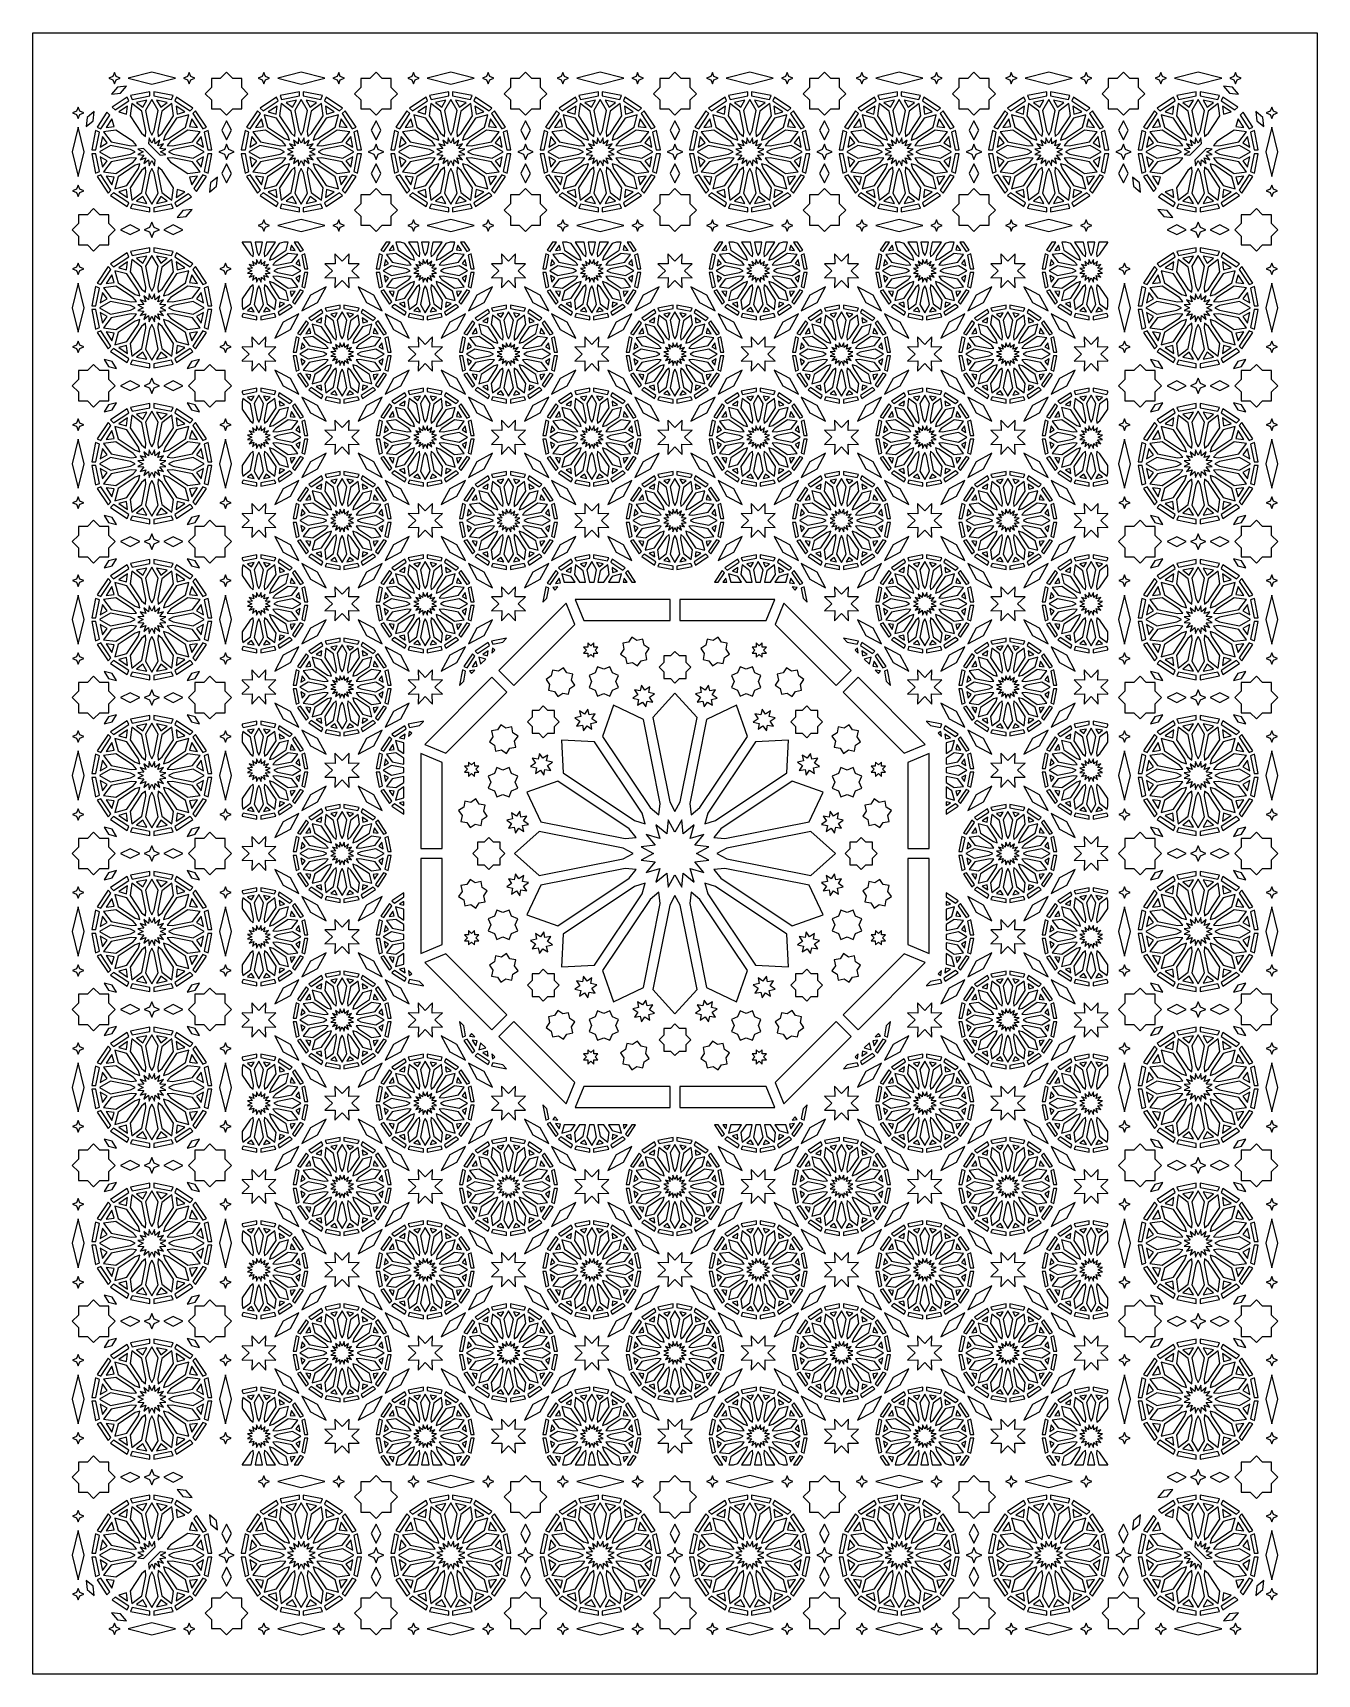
# Model space of a CAD drawing. Header units: millimetres. Extents: x 5 to 1085, y 1055 to 2435.
import ezdxf

# ---------------------------------------------------------------- set-up
doc = ezdxf.new("R2010")
doc.units = ezdxf.units.MM
doc.layers.add('CUT', color=1, linetype='CONTINUOUS')

msp = doc.modelspace()

# ---------------------------------------------------------------- linework, layer by layer
at = {"layer": 'CUT'}
for points in [[(1085.15, 2435), (1085.15, 1054.85), (5, 1054.85), (5, 2435)], [(75.01, 2398.263), (73.646, 2401.721), (72.283, 2398.263), (68.825, 2396.9), (72.283, 2395.537), (73.646, 2392.079), (75.01, 2395.537), (78.467, 2396.9)], [(124.88, 2396.9), (105.075, 2401.848), (85.27, 2396.9), (105.075, 2391.952)], [(137.867, 2398.263), (136.504, 2401.721), (135.14, 2398.263), (131.683, 2396.9), (135.14, 2395.537), (136.504, 2392.079), (137.867, 2395.537), (141.325, 2396.9)], [(180.649, 2389.102), (180.649, 2396.552), (173.2, 2396.552), (167.932, 2401.819), (162.665, 2396.552), (155.216, 2396.552), (155.216, 2389.102), (149.948, 2383.835), (155.216, 2378.568), (155.216, 2371.118), (162.665, 2371.118), (167.932, 2365.851), (173.2, 2371.118), (180.649, 2371.118), (180.649, 2378.568), (185.916, 2383.835)], [(200.724, 2398.263), (199.361, 2401.721), (197.997, 2398.263), (194.54, 2396.9), (197.997, 2395.537), (199.361, 2392.079), (200.724, 2395.537), (204.182, 2396.9)], [(250.595, 2396.9), (230.789, 2401.848), (210.984, 2396.9), (230.789, 2391.952)], [(263.581, 2398.263), (262.218, 2401.721), (260.855, 2398.263), (257.397, 2396.9), (260.855, 2395.537), (262.218, 2392.079), (263.581, 2395.537), (267.039, 2396.9)], [(306.363, 2389.102), (306.363, 2396.552), (298.914, 2396.552), (293.646, 2401.819), (288.379, 2396.552), (280.93, 2396.552), (280.93, 2389.102), (275.662, 2383.835), (280.93, 2378.568), (280.93, 2371.118), (288.379, 2371.118), (293.646, 2365.851), (298.914, 2371.118), (306.363, 2371.118), (306.363, 2378.568), (311.63, 2383.835)], [(326.438, 2398.263), (325.075, 2401.721), (323.712, 2398.263), (320.254, 2396.9), (323.712, 2395.537), (325.075, 2392.079), (326.438, 2395.537), (329.896, 2396.9)], [(376.309, 2396.9), (356.504, 2401.848), (336.698, 2396.9), (356.504, 2391.952)], [(389.295, 2398.263), (387.932, 2401.721), (386.569, 2398.263), (383.111, 2396.9), (386.569, 2395.537), (387.932, 2392.079), (389.295, 2395.537), (392.753, 2396.9)], [(432.077, 2389.102), (432.077, 2396.552), (424.628, 2396.552), (419.361, 2401.819), (414.093, 2396.552), (406.644, 2396.552), (406.644, 2389.102), (401.377, 2383.835), (406.644, 2378.568), (406.644, 2371.118), (414.093, 2371.118), (419.361, 2365.851), (424.628, 2371.118), (432.077, 2371.118), (432.077, 2378.568), (437.345, 2383.835)], [(452.153, 2398.263), (450.789, 2401.721), (449.426, 2398.263), (445.968, 2396.9), (449.426, 2395.537), (450.789, 2392.079), (452.153, 2395.537), (455.61, 2396.9)], [(502.023, 2396.9), (482.218, 2401.848), (462.413, 2396.9), (482.218, 2391.952)], [(515.01, 2398.263), (513.646, 2401.721), (512.283, 2398.263), (508.825, 2396.9), (512.283, 2395.537), (513.646, 2392.079), (515.01, 2395.537), (518.467, 2396.9)], [(557.792, 2389.102), (557.792, 2396.552), (550.342, 2396.552), (545.075, 2401.819), (539.808, 2396.552), (532.358, 2396.552), (532.358, 2389.102), (527.091, 2383.835), (532.358, 2378.568), (532.358, 2371.118), (539.808, 2371.118), (545.075, 2365.851), (550.342, 2371.118), (557.792, 2371.118), (557.792, 2378.568), (563.059, 2383.835)], [(571.683, 2396.9), (575.14, 2395.537), (576.504, 2392.079), (577.867, 2395.537), (581.325, 2396.9), (577.867, 2398.263), (576.504, 2401.721), (575.14, 2398.263)], [(607.932, 2391.952), (627.737, 2396.9), (607.932, 2401.848), (588.127, 2396.9)], [(634.54, 2396.9), (637.997, 2395.537), (639.361, 2392.079), (640.724, 2395.537), (644.182, 2396.9), (640.724, 2398.263), (639.361, 2401.721), (637.997, 2398.263)], [(652.805, 2383.835), (658.073, 2378.568), (658.073, 2371.118), (665.522, 2371.118), (670.789, 2365.851), (676.057, 2371.118), (683.506, 2371.118), (683.506, 2378.568), (688.773, 2383.835), (683.506, 2389.102), (683.506, 2396.552), (676.057, 2396.552), (670.789, 2401.819), (665.522, 2396.552), (658.073, 2396.552), (658.073, 2389.102)], [(697.397, 2396.9), (700.855, 2395.537), (702.218, 2392.079), (703.581, 2395.537), (707.039, 2396.9), (703.581, 2398.263), (702.218, 2401.721), (700.855, 2398.263)], [(733.646, 2391.952), (753.452, 2396.9), (733.646, 2401.848), (713.841, 2396.9)], [(760.254, 2396.9), (763.712, 2395.537), (765.075, 2392.079), (766.438, 2395.537), (769.896, 2396.9), (766.438, 2398.263), (765.075, 2401.721), (763.712, 2398.263)], [(778.52, 2383.835), (783.787, 2378.568), (783.787, 2371.118), (791.236, 2371.118), (796.504, 2365.851), (801.771, 2371.118), (809.22, 2371.118), (809.22, 2378.568), (814.488, 2383.835), (809.22, 2389.102), (809.22, 2396.552), (801.771, 2396.552), (796.504, 2401.819), (791.236, 2396.552), (783.787, 2396.552), (783.787, 2389.102)], [(823.111, 2396.9), (826.569, 2395.537), (827.932, 2392.079), (829.295, 2395.537), (832.753, 2396.9), (829.295, 2398.263), (827.932, 2401.721), (826.569, 2398.263)], [(859.361, 2391.952), (879.166, 2396.9), (859.361, 2401.848), (839.555, 2396.9)], [(885.968, 2396.9), (889.426, 2395.537), (890.789, 2392.079), (892.153, 2395.537), (895.61, 2396.9), (892.153, 2398.263), (890.789, 2401.721), (889.426, 2398.263)], [(904.234, 2383.835), (909.501, 2378.568), (909.501, 2371.118), (916.95, 2371.118), (922.218, 2365.851), (927.485, 2371.118), (934.934, 2371.118), (934.934, 2378.568), (940.202, 2383.835), (934.934, 2389.102), (934.934, 2396.552), (927.485, 2396.552), (922.218, 2401.819), (916.95, 2396.552), (909.501, 2396.552), (909.501, 2389.102)], [(948.825, 2396.9), (952.283, 2395.537), (953.646, 2392.079), (955.01, 2395.537), (958.467, 2396.9), (955.01, 2398.263), (953.646, 2401.721), (952.283, 2398.263)], [(985.075, 2391.952), (1004.88, 2396.9), (985.075, 2401.848), (965.27, 2396.9)], [(1011.683, 2396.9), (1015.14, 2395.537), (1016.504, 2392.079), (1017.867, 2395.537), (1021.325, 2396.9), (1017.867, 2398.263), (1016.504, 2401.721), (1015.14, 2398.263)], [(83.833, 2390.152), (76.123, 2389.375), (71.168, 2383.418), (78.878, 2384.195)], [(1011.272, 2384.195), (1018.982, 2383.418), (1014.027, 2389.375), (1006.317, 2390.152)], [(74.192, 2370.157), (85.615, 2377.79), (84.283, 2381.006), (71.73, 2372.618)], [(100.033, 2352.197), (96.659, 2369.162), (88.207, 2375.646), (86.817, 2365.085), (96.427, 2350.702), (99.688, 2347.93)], [(103.5, 2385.456), (87.193, 2382.211), (88.526, 2378.996), (103.5, 2381.974)], [(92.241, 2376.523), (97.622, 2372.394), (101.013, 2378.268)], [(107.026, 2352.811), (110.402, 2369.776), (105.075, 2379.002), (99.748, 2369.776), (103.124, 2352.811), (105.075, 2349.001)], [(122.957, 2382.211), (106.65, 2385.456), (106.65, 2381.974), (121.624, 2378.996)], [(109.137, 2378.268), (112.528, 2372.394), (117.909, 2376.523)], [(113.723, 2350.702), (123.333, 2365.085), (121.943, 2375.646), (113.491, 2369.162), (110.117, 2352.197), (110.462, 2347.93)], [(124.535, 2377.79), (137.229, 2369.308), (139.691, 2371.769), (125.867, 2381.006)], [(209.997, 2381.006), (196.173, 2371.769), (198.635, 2369.308), (211.329, 2377.79)], [(225.748, 2352.197), (222.373, 2369.162), (213.921, 2375.646), (212.531, 2365.085), (222.142, 2350.702), (225.402, 2347.93)], [(229.214, 2385.456), (212.907, 2382.211), (214.24, 2378.996), (229.214, 2381.974)], [(217.955, 2376.523), (223.337, 2372.394), (226.728, 2378.268)], [(232.741, 2352.811), (236.116, 2369.776), (230.789, 2379.002), (225.463, 2369.776), (228.838, 2352.811), (230.789, 2349.001)], [(248.672, 2382.211), (232.364, 2385.456), (232.364, 2381.974), (247.339, 2378.996)], [(234.851, 2378.268), (238.242, 2372.394), (243.624, 2376.523)], [(239.437, 2350.702), (249.047, 2365.085), (247.657, 2375.646), (239.205, 2369.162), (235.831, 2352.197), (236.176, 2347.93)], [(250.249, 2377.79), (262.944, 2369.308), (265.406, 2371.769), (251.581, 2381.006)], [(335.712, 2381.006), (321.887, 2371.769), (324.349, 2369.308), (337.043, 2377.79)], [(351.462, 2352.197), (348.088, 2369.162), (339.636, 2375.646), (338.246, 2365.085), (347.856, 2350.702), (351.117, 2347.93)], [(354.929, 2385.456), (338.621, 2382.211), (339.954, 2378.996), (354.929, 2381.974)], [(343.669, 2376.523), (349.051, 2372.394), (352.442, 2378.268)], [(358.455, 2352.811), (361.83, 2369.776), (356.504, 2379.002), (351.177, 2369.776), (354.552, 2352.811), (356.504, 2349.001)], [(374.386, 2382.211), (358.079, 2385.456), (358.079, 2381.974), (373.053, 2378.996)], [(360.565, 2378.268), (363.956, 2372.394), (369.338, 2376.523)], [(365.151, 2350.702), (374.762, 2365.085), (373.372, 2375.646), (364.919, 2369.162), (361.545, 2352.197), (361.89, 2347.93)], [(375.964, 2377.79), (388.658, 2369.308), (391.12, 2371.769), (377.295, 2381.006)], [(461.426, 2381.006), (447.602, 2371.769), (450.063, 2369.308), (462.758, 2377.79)], [(477.176, 2352.197), (473.802, 2369.162), (465.35, 2375.646), (463.96, 2365.085), (473.57, 2350.702), (476.831, 2347.93)], [(480.643, 2385.456), (464.336, 2382.211), (465.668, 2378.996), (480.643, 2381.974)], [(469.383, 2376.523), (474.765, 2372.394), (478.156, 2378.268)], [(484.169, 2352.811), (487.544, 2369.776), (482.218, 2379.002), (476.891, 2369.776), (480.266, 2352.811), (482.218, 2349.001)], [(500.1, 2382.211), (483.793, 2385.456), (483.793, 2381.974), (498.767, 2378.996)], [(486.279, 2378.268), (489.671, 2372.394), (495.052, 2376.523)], [(490.865, 2350.702), (500.476, 2365.085), (499.086, 2375.646), (490.634, 2369.162), (487.26, 2352.197), (487.605, 2347.93)], [(501.678, 2377.79), (514.372, 2369.308), (516.834, 2371.769), (503.01, 2381.006)], [(587.14, 2381.006), (573.316, 2371.769), (575.778, 2369.308), (588.472, 2377.79)], [(602.545, 2347.93), (602.89, 2352.197), (599.516, 2369.162), (591.064, 2375.646), (589.674, 2365.085), (599.285, 2350.702)], [(591.383, 2378.996), (606.357, 2381.974), (606.357, 2385.456), (590.05, 2382.211)], [(595.098, 2376.523), (600.479, 2372.394), (603.871, 2378.268)], [(607.932, 2349.001), (609.884, 2352.811), (613.259, 2369.776), (607.932, 2379.002), (602.606, 2369.776), (605.981, 2352.811)], [(609.507, 2381.974), (624.482, 2378.996), (625.814, 2382.211), (609.507, 2385.456)], [(611.994, 2378.268), (615.385, 2372.394), (620.767, 2376.523)], [(613.319, 2347.93), (616.58, 2350.702), (626.19, 2365.085), (624.8, 2375.646), (616.348, 2369.162), (612.974, 2352.197)], [(627.392, 2377.79), (640.087, 2369.308), (642.548, 2371.769), (628.724, 2381.006)], [(712.855, 2381.006), (699.03, 2371.769), (701.492, 2369.308), (714.186, 2377.79)], [(728.26, 2347.93), (728.605, 2352.197), (725.231, 2369.162), (716.778, 2375.646), (715.388, 2365.085), (724.999, 2350.702)], [(717.097, 2378.996), (732.071, 2381.974), (732.071, 2385.456), (715.764, 2382.211)], [(720.812, 2376.523), (726.194, 2372.394), (729.585, 2378.268)], [(733.646, 2349.001), (735.598, 2352.811), (738.973, 2369.776), (733.646, 2379.002), (728.32, 2369.776), (731.695, 2352.811)], [(735.221, 2381.974), (750.196, 2378.996), (751.529, 2382.211), (735.221, 2385.456)], [(737.708, 2378.268), (741.099, 2372.394), (746.481, 2376.523)], [(739.033, 2347.93), (742.294, 2350.702), (751.904, 2365.085), (750.514, 2375.646), (742.062, 2369.162), (738.688, 2352.197)], [(753.107, 2377.79), (765.801, 2369.308), (768.263, 2371.769), (754.438, 2381.006)], [(838.569, 2381.006), (824.744, 2371.769), (827.206, 2369.308), (839.901, 2377.79)], [(853.974, 2347.93), (854.319, 2352.197), (850.945, 2369.162), (842.493, 2375.646), (841.103, 2365.085), (850.713, 2350.702)], [(842.811, 2378.996), (857.786, 2381.974), (857.786, 2385.456), (841.478, 2382.211)], [(846.526, 2376.523), (851.908, 2372.394), (855.299, 2378.268)], [(859.361, 2349.001), (861.312, 2352.811), (864.687, 2369.776), (859.361, 2379.002), (854.034, 2369.776), (857.409, 2352.811)], [(860.936, 2381.974), (875.91, 2378.996), (877.243, 2382.211), (860.936, 2385.456)], [(863.422, 2378.268), (866.813, 2372.394), (872.195, 2376.523)], [(864.748, 2347.93), (868.008, 2350.702), (877.619, 2365.085), (876.229, 2375.646), (867.777, 2369.162), (864.402, 2352.197)], [(878.821, 2377.79), (891.515, 2369.308), (893.977, 2371.769), (880.153, 2381.006)], [(964.283, 2381.006), (950.459, 2371.769), (952.921, 2369.308), (965.615, 2377.79)], [(979.688, 2347.93), (980.033, 2352.197), (976.659, 2369.162), (968.207, 2375.646), (966.817, 2365.085), (976.427, 2350.702)], [(968.526, 2378.996), (983.5, 2381.974), (983.5, 2385.456), (967.193, 2382.211)], [(972.241, 2376.523), (977.622, 2372.394), (981.013, 2378.268)], [(985.075, 2349.001), (987.026, 2352.811), (990.402, 2369.776), (985.075, 2379.002), (979.748, 2369.776), (983.124, 2352.811)], [(986.65, 2381.974), (1001.624, 2378.996), (1002.957, 2382.211), (986.65, 2385.456)], [(989.137, 2378.268), (992.528, 2372.394), (997.909, 2376.523)], [(990.462, 2347.93), (993.723, 2350.702), (1003.333, 2365.085), (1001.943, 2375.646), (993.491, 2369.162), (990.117, 2352.197)], [(1018.42, 2372.618), (1005.867, 2381.006), (1004.535, 2377.79), (1015.958, 2370.157)], [(43.1, 2362.882), (44.463, 2366.339), (47.921, 2367.703), (44.463, 2369.066), (43.1, 2372.524), (41.737, 2369.066), (38.279, 2367.703), (41.737, 2366.339)], [(55.805, 2361.122), (56.582, 2368.832), (50.625, 2363.877), (49.848, 2356.167)], [(67.382, 2368.27), (58.994, 2355.717), (62.21, 2354.385), (69.843, 2365.808)], [(66.585, 2355.264), (73.311, 2356.149), (71.555, 2362.701)], [(77.299, 2368.445), (83.851, 2366.689), (84.736, 2373.415)], [(119.103, 2346.192), (133.485, 2355.802), (136.242, 2366.092), (125.952, 2363.335), (116.342, 2348.953), (115.028, 2344.878)], [(125.414, 2373.415), (126.299, 2366.689), (132.851, 2368.445)], [(138.595, 2362.701), (136.839, 2356.149), (143.565, 2355.264)], [(139.458, 2367.079), (147.94, 2354.385), (151.156, 2355.717), (141.919, 2369.541)], [(167.932, 2344.908), (171.985, 2353.015), (167.932, 2361.121), (163.879, 2353.015)], [(193.946, 2369.541), (184.708, 2355.717), (187.925, 2354.385), (196.407, 2367.079)], [(192.3, 2355.264), (199.025, 2356.149), (197.269, 2362.701)], [(219.522, 2348.953), (209.912, 2363.335), (199.622, 2366.092), (202.379, 2355.802), (216.762, 2346.192), (220.836, 2344.878)], [(203.013, 2368.445), (209.565, 2366.689), (210.451, 2373.415)], [(244.817, 2346.192), (259.199, 2355.802), (261.956, 2366.092), (251.667, 2363.335), (242.056, 2348.953), (240.742, 2344.878)], [(251.128, 2373.415), (252.013, 2366.689), (258.566, 2368.445)], [(264.309, 2362.701), (262.554, 2356.149), (269.279, 2355.264)], [(265.172, 2367.079), (273.654, 2354.385), (276.871, 2355.717), (267.633, 2369.541)], [(293.646, 2344.908), (297.7, 2353.015), (293.646, 2361.121), (289.593, 2353.015)], [(319.66, 2369.541), (310.422, 2355.717), (313.639, 2354.385), (322.121, 2367.079)], [(318.014, 2355.264), (324.739, 2356.149), (322.984, 2362.701)], [(345.237, 2348.953), (335.626, 2363.335), (325.336, 2366.092), (328.093, 2355.802), (342.476, 2346.192), (346.55, 2344.878)], [(328.727, 2368.445), (335.28, 2366.689), (336.165, 2373.415)], [(370.531, 2346.192), (384.914, 2355.802), (387.671, 2366.092), (377.381, 2363.335), (367.771, 2348.953), (366.457, 2344.878)], [(376.842, 2373.415), (377.727, 2366.689), (384.28, 2368.445)], [(390.024, 2362.701), (388.268, 2356.149), (394.993, 2355.264)], [(390.886, 2367.079), (399.368, 2354.385), (402.585, 2355.717), (393.347, 2369.541)], [(419.361, 2344.908), (423.414, 2353.015), (419.361, 2361.121), (415.307, 2353.015)], [(445.374, 2369.541), (436.137, 2355.717), (439.353, 2354.385), (447.835, 2367.079)], [(443.728, 2355.264), (450.453, 2356.149), (448.698, 2362.701)], [(470.951, 2348.953), (461.34, 2363.335), (451.051, 2366.092), (453.808, 2355.802), (468.19, 2346.192), (472.265, 2344.878)], [(454.441, 2368.445), (460.994, 2366.689), (461.879, 2373.415)], [(496.245, 2346.192), (510.628, 2355.802), (513.385, 2366.092), (503.095, 2363.335), (493.485, 2348.953), (492.171, 2344.878)], [(502.557, 2373.415), (503.442, 2366.689), (509.994, 2368.445)], [(515.738, 2362.701), (513.982, 2356.149), (520.707, 2355.264)], [(516.601, 2367.08), (525.083, 2354.385), (528.299, 2355.717), (519.061, 2369.541)], [(545.075, 2344.908), (549.128, 2353.015), (545.075, 2361.121), (541.022, 2353.015)], [(571.089, 2369.541), (561.851, 2355.717), (565.067, 2354.385), (573.549, 2367.08)], [(569.443, 2355.264), (576.168, 2356.149), (574.412, 2362.701)], [(597.979, 2344.878), (596.665, 2348.953), (587.055, 2363.335), (576.765, 2366.092), (579.522, 2355.802), (593.905, 2346.192)], [(580.156, 2368.445), (586.708, 2366.689), (587.593, 2373.415)], [(617.885, 2344.878), (621.96, 2346.192), (636.342, 2355.802), (639.099, 2366.092), (628.81, 2363.335), (619.199, 2348.953)], [(628.271, 2373.415), (629.156, 2366.689), (635.709, 2368.445)], [(641.452, 2362.701), (639.697, 2356.149), (646.422, 2355.264)], [(642.315, 2367.079), (650.797, 2354.385), (654.013, 2355.717), (644.776, 2369.541)], [(674.843, 2353.015), (670.789, 2361.121), (666.736, 2353.015), (670.789, 2344.908)], [(696.803, 2369.541), (687.565, 2355.717), (690.782, 2354.385), (699.264, 2367.079)], [(695.157, 2355.264), (701.882, 2356.149), (700.126, 2362.701)], [(723.693, 2344.878), (722.379, 2348.953), (712.769, 2363.335), (702.479, 2366.092), (705.236, 2355.802), (719.619, 2346.192)], [(705.87, 2368.445), (712.423, 2366.689), (713.308, 2373.415)], [(743.6, 2344.878), (747.674, 2346.192), (762.057, 2355.802), (764.814, 2366.092), (754.524, 2363.335), (744.913, 2348.953)], [(753.985, 2373.415), (754.87, 2366.689), (761.423, 2368.445)], [(767.166, 2362.701), (765.411, 2356.149), (772.136, 2355.264)], [(768.029, 2367.079), (776.511, 2354.385), (779.728, 2355.717), (770.49, 2369.541)], [(800.557, 2353.015), (796.504, 2361.121), (792.45, 2353.015), (796.504, 2344.908)], [(822.517, 2369.541), (813.279, 2355.717), (816.496, 2354.385), (824.978, 2367.079)], [(820.871, 2355.264), (827.596, 2356.149), (825.841, 2362.701)], [(849.408, 2344.878), (848.094, 2348.953), (838.483, 2363.335), (828.194, 2366.092), (830.951, 2355.802), (845.333, 2346.192)], [(831.584, 2368.445), (838.137, 2366.689), (839.022, 2373.415)], [(869.314, 2344.878), (873.388, 2346.192), (887.771, 2355.802), (890.528, 2366.092), (880.238, 2363.335), (870.628, 2348.953)], [(879.699, 2373.415), (880.585, 2366.689), (887.137, 2368.445)], [(892.881, 2362.701), (891.125, 2356.149), (897.85, 2355.264)], [(893.743, 2367.079), (902.225, 2354.385), (905.442, 2355.717), (896.204, 2369.541)], [(926.271, 2353.015), (922.218, 2361.121), (918.165, 2353.015), (922.218, 2344.908)], [(948.231, 2369.541), (938.994, 2355.717), (942.21, 2354.385), (950.692, 2367.079)], [(946.585, 2355.264), (953.311, 2356.149), (951.555, 2362.701)], [(975.122, 2344.878), (973.808, 2348.953), (964.198, 2363.335), (953.908, 2366.092), (956.665, 2355.802), (971.047, 2346.192)], [(957.299, 2368.445), (963.851, 2366.689), (964.736, 2373.415)], [(1005.414, 2373.415), (1006.299, 2366.689), (1012.851, 2368.445)], [(1018.595, 2362.701), (1016.839, 2356.149), (1023.565, 2355.264)], [(1020.307, 2365.808), (1027.94, 2354.385), (1031.156, 2355.717), (1022.768, 2368.27)], [(1040.302, 2356.167), (1039.525, 2363.877), (1033.568, 2368.832), (1034.345, 2361.122)], [(1048.413, 2366.339), (1051.871, 2367.703), (1048.413, 2369.066), (1047.05, 2372.524), (1045.687, 2369.066), (1042.229, 2367.703), (1045.687, 2366.339), (1047.05, 2362.882)], [(48.048, 2334.925), (43.1, 2355.581), (38.152, 2334.925), (43.1, 2314.269)], [(58.026, 2336.5), (61.004, 2351.474), (57.789, 2352.807), (54.544, 2336.5)], [(61.732, 2338.987), (67.606, 2342.378), (63.477, 2347.759)], [(92.07, 2340.312), (89.298, 2343.573), (74.915, 2353.183), (64.354, 2351.793), (70.838, 2343.341), (87.803, 2339.967)], [(112.132, 2332.218), (116.792, 2332.594), (112.242, 2334.925), (116.792, 2337.256), (111.697, 2337.668), (115.008, 2341.563), (110.144, 2339.994), (111.713, 2344.858), (107.818, 2341.547), (107.406, 2346.642), (105.075, 2342.092), (102.744, 2346.642), (102.368, 2341.982)], [(122.347, 2339.967), (139.312, 2343.341), (145.796, 2351.793), (135.235, 2353.183), (120.852, 2343.573), (118.08, 2340.312)], [(146.673, 2347.759), (142.544, 2342.378), (148.418, 2338.987)], [(149.146, 2351.474), (152.124, 2336.5), (155.606, 2336.5), (152.361, 2352.807)], [(183.503, 2352.807), (180.259, 2336.5), (183.74, 2336.5), (186.719, 2351.474)], [(189.191, 2347.759), (187.447, 2338.987), (193.321, 2342.378)], [(215.012, 2343.573), (200.629, 2353.183), (190.068, 2351.793), (196.552, 2343.341), (213.517, 2339.967), (217.784, 2340.312)], [(237.958, 2334.925), (242.506, 2337.256), (237.412, 2337.668), (240.723, 2341.563), (235.858, 2339.994), (237.427, 2344.858), (233.532, 2341.547), (233.12, 2346.642), (230.789, 2342.092), (228.458, 2346.642), (228.046, 2341.547), (224.152, 2344.858), (225.72, 2339.994), (220.856, 2341.563), (224.167, 2337.668), (219.072, 2337.256), (223.622, 2334.925), (219.072, 2332.594), (224.167, 2332.182), (220.856, 2328.287), (225.72, 2329.856), (224.152, 2324.992), (228.046, 2328.303), (228.458, 2323.208), (230.789, 2327.758), (233.12, 2323.208), (233.532, 2328.303), (237.427, 2324.992), (235.858, 2329.856), (240.723, 2328.287), (237.412, 2332.182), (242.506, 2332.594)], [(248.061, 2339.967), (265.026, 2343.341), (271.511, 2351.793), (260.949, 2353.183), (246.567, 2343.573), (243.794, 2340.312)], [(272.387, 2347.759), (268.258, 2342.378), (274.132, 2338.987)], [(274.86, 2351.474), (277.839, 2336.5), (281.32, 2336.5), (278.076, 2352.807)], [(309.217, 2352.807), (305.973, 2336.5), (309.454, 2336.5), (312.433, 2351.474)], [(314.906, 2347.759), (313.161, 2338.987), (319.035, 2342.378)], [(340.726, 2343.573), (326.344, 2353.183), (315.782, 2351.793), (322.267, 2343.341), (339.232, 2339.967), (343.499, 2340.312)], [(363.671, 2334.925), (368.221, 2337.256), (363.126, 2337.668), (366.437, 2341.563), (361.572, 2339.994), (363.141, 2344.858), (359.247, 2341.547), (358.835, 2346.642), (356.504, 2342.093), (354.173, 2346.642), (353.761, 2341.547), (349.866, 2344.858), (351.435, 2339.994), (346.57, 2341.563), (349.881, 2337.668), (344.787, 2337.256), (349.335, 2334.925), (344.787, 2332.594), (349.881, 2332.182), (346.57, 2328.287), (351.435, 2329.856), (349.866, 2324.992), (353.761, 2328.303), (354.173, 2323.208), (356.504, 2327.757), (358.835, 2323.208), (359.247, 2328.303), (363.141, 2324.992), (361.572, 2329.856), (366.437, 2328.287), (363.126, 2332.182), (368.221, 2332.594)], [(373.775, 2339.967), (390.741, 2343.341), (397.225, 2351.793), (386.663, 2353.183), (372.281, 2343.573), (369.508, 2340.312)], [(398.101, 2347.759), (393.972, 2342.378), (399.846, 2338.987)], [(400.574, 2351.474), (403.553, 2336.5), (407.034, 2336.5), (403.79, 2352.807)], [(434.932, 2352.807), (431.687, 2336.5), (435.168, 2336.5), (438.147, 2351.474)], [(440.62, 2347.759), (438.875, 2338.987), (444.749, 2342.378)], [(466.441, 2343.573), (452.058, 2353.183), (441.496, 2351.793), (447.981, 2343.341), (464.946, 2339.967), (469.213, 2340.312)], [(489.385, 2334.925), (493.935, 2337.256), (488.84, 2337.668), (492.151, 2341.563), (487.287, 2339.994), (488.855, 2344.858), (484.961, 2341.547), (484.549, 2346.642), (482.218, 2342.092), (479.887, 2346.642), (479.475, 2341.547), (475.58, 2344.858), (477.149, 2339.994), (472.285, 2341.563), (475.596, 2337.668), (470.501, 2337.256), (475.049, 2334.925), (470.501, 2332.594), (475.596, 2332.182), (472.285, 2328.287), (477.149, 2329.856), (475.58, 2324.992), (479.475, 2328.303), (479.887, 2323.208), (482.218, 2327.758), (484.549, 2323.208), (484.961, 2328.303), (488.855, 2324.992), (487.287, 2329.856), (492.151, 2328.287), (488.84, 2332.182), (493.935, 2332.594)], [(499.49, 2339.967), (516.455, 2343.341), (522.939, 2351.793), (512.378, 2353.183), (497.995, 2343.573), (495.223, 2340.312)], [(523.816, 2347.759), (519.687, 2342.378), (525.56, 2338.987)], [(526.289, 2351.474), (529.267, 2336.5), (532.748, 2336.5), (529.504, 2352.807)], [(560.646, 2352.807), (557.402, 2336.5), (560.883, 2336.5), (563.861, 2351.474)], [(564.59, 2338.987), (570.463, 2342.378), (566.334, 2347.759)], [(594.927, 2340.312), (592.155, 2343.573), (577.772, 2353.183), (567.211, 2351.793), (573.695, 2343.341), (590.66, 2339.967)], [(596.215, 2332.594), (601.31, 2332.182), (597.999, 2328.287), (602.863, 2329.856), (601.295, 2324.992), (605.189, 2328.303), (605.601, 2323.208), (607.932, 2327.758), (610.263, 2323.208), (610.675, 2328.303), (614.57, 2324.992), (613.001, 2329.856), (617.865, 2328.287), (614.554, 2332.182), (619.649, 2332.594), (615.101, 2334.925), (619.649, 2337.256), (614.554, 2337.668), (617.865, 2341.563), (613.001, 2339.994), (614.57, 2344.858), (610.675, 2341.547), (610.263, 2346.642), (607.932, 2342.092), (605.601, 2346.642), (605.189, 2341.547), (601.295, 2344.858), (602.863, 2339.994), (597.999, 2341.563), (601.31, 2337.668), (596.215, 2337.256), (600.765, 2334.925)], [(620.937, 2340.312), (625.204, 2339.967), (642.169, 2343.341), (648.654, 2351.793), (638.092, 2353.183), (623.709, 2343.573)], [(645.401, 2342.378), (651.275, 2338.987), (649.53, 2347.759)], [(652.003, 2351.474), (654.982, 2336.5), (658.463, 2336.5), (655.218, 2352.807)], [(686.36, 2352.807), (683.116, 2336.5), (686.597, 2336.5), (689.576, 2351.474)], [(690.304, 2338.987), (696.178, 2342.378), (692.049, 2347.759)], [(720.642, 2340.312), (717.869, 2343.573), (703.487, 2353.183), (692.925, 2351.793), (699.409, 2343.341), (716.375, 2339.967)], [(721.929, 2332.594), (727.024, 2332.182), (723.713, 2328.287), (728.578, 2329.856), (727.009, 2324.992), (730.903, 2328.303), (731.315, 2323.208), (733.646, 2327.757), (735.977, 2323.208), (736.389, 2328.303), (740.284, 2324.992), (738.715, 2329.856), (743.58, 2328.287), (740.269, 2332.182), (745.363, 2332.594), (740.815, 2334.925), (745.363, 2337.256), (740.269, 2337.668), (743.58, 2341.563), (738.715, 2339.994), (740.284, 2344.858), (736.389, 2341.547), (735.977, 2346.642), (733.646, 2342.093), (731.315, 2346.642), (730.903, 2341.547), (727.009, 2344.858), (728.578, 2339.994), (723.713, 2341.563), (727.024, 2337.668), (721.929, 2337.256), (726.479, 2334.925)], [(746.651, 2340.312), (750.918, 2339.967), (767.883, 2343.341), (774.368, 2351.793), (763.806, 2353.183), (749.424, 2343.573)], [(771.115, 2342.378), (776.989, 2338.987), (775.244, 2347.759)], [(777.717, 2351.474), (780.696, 2336.5), (784.177, 2336.5), (780.933, 2352.807)], [(812.074, 2352.807), (808.83, 2336.5), (812.311, 2336.5), (815.29, 2351.474)], [(816.018, 2338.987), (821.892, 2342.378), (817.763, 2347.759)], [(846.356, 2340.312), (843.583, 2343.573), (829.201, 2353.183), (818.639, 2351.793), (825.124, 2343.341), (842.089, 2339.967)], [(847.644, 2332.594), (852.738, 2332.182), (849.427, 2328.287), (854.292, 2329.856), (852.723, 2324.992), (856.618, 2328.303), (857.03, 2323.208), (859.361, 2327.758), (861.692, 2323.208), (862.104, 2328.303), (865.998, 2324.992), (864.43, 2329.856), (869.294, 2328.287), (865.983, 2332.182), (871.078, 2332.594), (866.528, 2334.925), (871.078, 2337.256), (865.983, 2337.668), (869.294, 2341.563), (864.43, 2339.994), (865.998, 2344.858), (862.104, 2341.547), (861.692, 2346.642), (859.361, 2342.092), (857.03, 2346.642), (856.618, 2341.547), (852.723, 2344.858), (854.292, 2339.994), (849.427, 2341.563), (852.738, 2337.668), (847.644, 2337.256), (852.192, 2334.925)], [(872.366, 2340.312), (876.633, 2339.967), (893.598, 2343.341), (900.082, 2351.793), (889.521, 2353.183), (875.138, 2343.573)], [(896.829, 2342.378), (902.703, 2338.987), (900.959, 2347.759)], [(903.431, 2351.474), (906.41, 2336.5), (909.891, 2336.5), (906.647, 2352.807)], [(937.789, 2352.807), (934.544, 2336.5), (938.026, 2336.5), (941.004, 2351.474)], [(941.732, 2338.987), (947.606, 2342.378), (943.477, 2347.759)], [(972.07, 2340.312), (969.298, 2343.573), (954.915, 2353.183), (944.354, 2351.793), (950.838, 2343.341), (967.803, 2339.967)], [(987.782, 2341.982), (987.406, 2346.642), (985.075, 2342.092), (982.744, 2346.642), (982.332, 2341.547), (978.437, 2344.858), (980.006, 2339.994), (975.142, 2341.563), (978.453, 2337.668), (973.358, 2337.256), (977.908, 2334.925), (973.358, 2332.594), (978.018, 2332.218)], [(1002.347, 2339.967), (1019.312, 2343.341), (1025.796, 2351.793), (1015.235, 2353.183), (1000.852, 2343.573), (998.08, 2340.312)], [(1026.673, 2347.759), (1022.544, 2342.378), (1028.418, 2338.987)], [(1035.606, 2336.5), (1032.361, 2352.807), (1029.146, 2351.474), (1032.124, 2336.5)], [(1047.05, 2314.269), (1051.998, 2334.925), (1047.05, 2355.581), (1042.102, 2334.925)], [(61.004, 2318.376), (58.026, 2333.35), (54.544, 2333.35), (57.789, 2317.043)], [(90.999, 2334.925), (87.189, 2336.876), (70.224, 2340.252), (60.998, 2334.925), (70.224, 2329.598), (87.189, 2332.974)], [(98.018, 2337.632), (93.358, 2337.256), (97.908, 2334.925), (93.358, 2332.594), (98.453, 2332.182), (95.142, 2328.287), (100.006, 2329.856), (98.437, 2324.992), (102.332, 2328.303), (102.744, 2323.208), (105.075, 2327.758), (107.406, 2323.208), (107.782, 2327.868)], [(122.961, 2332.974), (139.926, 2329.598), (149.152, 2334.925), (139.926, 2340.252), (122.961, 2336.876), (119.151, 2334.925)], [(152.124, 2333.35), (149.146, 2318.376), (152.361, 2317.043), (155.606, 2333.35)], [(169.769, 2336.762), (167.932, 2341.421), (166.095, 2336.762), (161.436, 2334.925), (166.095, 2333.088), (167.932, 2328.429), (169.769, 2333.088), (174.428, 2334.925)], [(180.259, 2333.35), (183.503, 2317.043), (186.719, 2318.376), (183.74, 2333.35)], [(212.903, 2336.876), (195.938, 2340.252), (186.712, 2334.925), (195.938, 2329.598), (212.903, 2332.974), (216.713, 2334.925)], [(248.675, 2332.974), (265.641, 2329.598), (274.866, 2334.925), (265.641, 2340.252), (248.675, 2336.876), (244.865, 2334.925)], [(277.839, 2333.35), (274.86, 2318.376), (278.076, 2317.043), (281.32, 2333.35)], [(295.483, 2336.762), (293.646, 2341.421), (291.809, 2336.762), (287.15, 2334.925), (291.809, 2333.088), (293.646, 2328.429), (295.483, 2333.088), (300.142, 2334.925)], [(305.973, 2333.35), (309.217, 2317.043), (312.433, 2318.376), (309.454, 2333.35)], [(338.617, 2336.876), (321.652, 2340.252), (312.427, 2334.925), (321.652, 2329.598), (338.617, 2332.974), (342.427, 2334.925)], [(374.39, 2332.974), (391.355, 2329.598), (400.581, 2334.925), (391.355, 2340.252), (374.39, 2336.876), (370.58, 2334.925)], [(403.553, 2333.35), (400.574, 2318.376), (403.79, 2317.043), (407.034, 2333.35)], [(421.198, 2336.762), (419.361, 2341.421), (417.524, 2336.762), (412.865, 2334.925), (417.524, 2333.088), (419.361, 2328.429), (421.198, 2333.088), (425.857, 2334.925)], [(431.687, 2333.35), (434.932, 2317.043), (438.147, 2318.376), (435.168, 2333.35)], [(464.332, 2336.876), (447.367, 2340.252), (438.141, 2334.925), (447.367, 2329.598), (464.332, 2332.974), (468.142, 2334.925)], [(500.104, 2332.974), (517.069, 2329.598), (526.295, 2334.925), (517.069, 2340.252), (500.104, 2336.876), (496.294, 2334.925)], [(529.267, 2333.35), (526.289, 2318.376), (529.504, 2317.043), (532.748, 2333.35)], [(546.912, 2336.762), (545.075, 2341.421), (543.238, 2336.762), (538.579, 2334.925), (543.238, 2333.088), (545.075, 2328.429), (546.912, 2333.088), (551.571, 2334.925)], [(557.402, 2333.35), (560.646, 2317.043), (563.861, 2318.376), (560.883, 2333.35)], [(593.856, 2334.925), (590.046, 2336.876), (573.081, 2340.252), (563.855, 2334.925), (573.081, 2329.598), (590.046, 2332.974)], [(622.008, 2334.925), (625.818, 2332.974), (642.783, 2329.598), (652.009, 2334.925), (642.783, 2340.252), (625.818, 2336.876)], [(654.982, 2333.35), (652.003, 2318.376), (655.218, 2317.043), (658.463, 2333.35)], [(664.293, 2334.925), (668.952, 2333.088), (670.789, 2328.429), (672.626, 2333.088), (677.285, 2334.925), (672.626, 2336.762), (670.789, 2341.421), (668.952, 2336.762)], [(683.116, 2333.35), (686.36, 2317.043), (689.576, 2318.376), (686.597, 2333.35)], [(719.57, 2334.925), (715.76, 2336.876), (698.795, 2340.252), (689.569, 2334.925), (698.795, 2329.598), (715.76, 2332.974)], [(747.723, 2334.925), (751.533, 2332.974), (768.498, 2329.598), (777.723, 2334.925), (768.498, 2340.252), (751.533, 2336.876)], [(780.696, 2333.35), (777.717, 2318.376), (780.933, 2317.043), (784.177, 2333.35)], [(790.008, 2334.925), (794.667, 2333.088), (796.504, 2328.429), (798.341, 2333.088), (803, 2334.925), (798.341, 2336.762), (796.504, 2341.421), (794.667, 2336.762)], [(808.83, 2333.35), (812.074, 2317.043), (815.29, 2318.376), (812.311, 2333.35)], [(845.285, 2334.925), (841.475, 2336.876), (824.509, 2340.252), (815.284, 2334.925), (824.509, 2329.598), (841.475, 2332.974)], [(873.437, 2334.925), (877.247, 2332.974), (894.212, 2329.598), (903.438, 2334.925), (894.212, 2340.252), (877.247, 2336.876)], [(906.41, 2333.35), (903.431, 2318.376), (906.647, 2317.043), (909.891, 2333.35)], [(915.722, 2334.925), (920.381, 2333.088), (922.218, 2328.429), (924.055, 2333.088), (928.714, 2334.925), (924.055, 2336.762), (922.218, 2341.421), (920.381, 2336.762)], [(934.544, 2333.35), (937.789, 2317.043), (941.004, 2318.376), (938.026, 2333.35)], [(970.999, 2334.925), (967.189, 2336.876), (950.224, 2340.252), (940.998, 2334.925), (950.224, 2329.598), (967.189, 2332.974)], [(982.368, 2327.868), (982.744, 2323.208), (985.075, 2327.758), (987.406, 2323.208), (987.818, 2328.303), (991.713, 2324.992), (990.144, 2329.856), (995.008, 2328.287), (991.697, 2332.182), (996.792, 2332.594), (992.242, 2334.925), (996.792, 2337.256), (992.132, 2337.632)], [(1002.961, 2332.974), (1019.926, 2329.598), (1029.152, 2334.925), (1019.926, 2340.252), (1002.961, 2336.876), (999.151, 2334.925)], [(1032.361, 2317.043), (1035.606, 2333.35), (1032.124, 2333.35), (1029.146, 2318.376)], [(63.477, 2322.091), (67.606, 2327.472), (61.732, 2330.863)], [(92.07, 2329.538), (87.803, 2329.883), (70.838, 2326.509), (64.354, 2318.057), (74.915, 2316.667), (89.298, 2326.277)], [(95.122, 2324.972), (91.047, 2323.658), (76.665, 2314.048), (73.908, 2303.758), (84.198, 2306.515), (93.808, 2320.897)], [(99.688, 2321.92), (96.427, 2319.148), (86.817, 2304.765), (88.207, 2294.204), (96.659, 2300.688), (100.033, 2317.653)], [(105.075, 2320.849), (103.124, 2317.039), (99.748, 2300.074), (105.075, 2290.848), (110.402, 2300.074), (107.026, 2317.039)], [(110.462, 2321.92), (110.117, 2317.653), (113.491, 2300.688), (121.943, 2294.204), (123.333, 2304.765), (113.723, 2319.148)], [(120.852, 2326.277), (135.235, 2316.667), (145.796, 2318.057), (139.312, 2326.509), (122.347, 2329.883), (118.08, 2329.538)], [(148.418, 2330.863), (142.544, 2327.472), (146.673, 2322.091)], [(167.932, 2308.729), (171.985, 2316.835), (167.932, 2324.941), (163.879, 2316.835)], [(187.447, 2330.863), (189.191, 2322.091), (193.321, 2327.472)], [(213.517, 2329.883), (196.552, 2326.509), (190.068, 2318.057), (200.629, 2316.667), (215.012, 2326.277), (217.784, 2329.538)], [(216.762, 2323.658), (202.379, 2314.048), (199.622, 2303.758), (209.912, 2306.515), (219.522, 2320.897), (220.836, 2324.972)], [(222.142, 2319.148), (212.531, 2304.765), (213.921, 2294.204), (222.373, 2300.688), (225.748, 2317.653), (225.402, 2321.92)], [(228.838, 2317.039), (225.463, 2300.074), (230.789, 2290.848), (236.116, 2300.074), (232.741, 2317.039), (230.789, 2320.849)], [(236.176, 2321.92), (235.831, 2317.653), (239.205, 2300.688), (247.657, 2294.204), (249.047, 2304.765), (239.437, 2319.148)], [(242.056, 2320.897), (251.667, 2306.515), (261.956, 2303.758), (259.199, 2314.048), (244.817, 2323.658), (240.742, 2324.972)], [(246.567, 2326.277), (260.949, 2316.667), (271.511, 2318.057), (265.026, 2326.509), (248.061, 2329.883), (243.794, 2329.538)], [(274.132, 2330.863), (268.258, 2327.472), (272.387, 2322.091)], [(293.646, 2308.729), (297.7, 2316.835), (293.646, 2324.941), (289.593, 2316.835)], [(313.161, 2330.863), (314.906, 2322.091), (319.035, 2327.472)], [(339.232, 2329.883), (322.267, 2326.509), (315.782, 2318.057), (326.344, 2316.667), (340.726, 2326.277), (343.499, 2329.538)], [(342.476, 2323.658), (328.093, 2314.048), (325.336, 2303.758), (335.626, 2306.515), (345.237, 2320.897), (346.55, 2324.972)], [(347.856, 2319.148), (338.246, 2304.765), (339.636, 2294.204), (348.088, 2300.688), (351.462, 2317.653), (351.117, 2321.92)], [(354.552, 2317.039), (351.177, 2300.074), (356.504, 2290.848), (361.83, 2300.074), (358.455, 2317.039), (356.504, 2320.849)], [(361.89, 2321.92), (361.545, 2317.653), (364.919, 2300.688), (373.372, 2294.204), (374.762, 2304.765), (365.151, 2319.148)], [(367.771, 2320.897), (377.381, 2306.515), (387.671, 2303.758), (384.914, 2314.048), (370.531, 2323.658), (366.457, 2324.972)], [(372.281, 2326.277), (386.663, 2316.667), (397.225, 2318.057), (390.741, 2326.509), (373.775, 2329.883), (369.508, 2329.538)], [(399.846, 2330.863), (393.972, 2327.472), (398.101, 2322.091)], [(419.361, 2308.729), (423.414, 2316.835), (419.361, 2324.941), (415.307, 2316.835)], [(438.875, 2330.863), (440.62, 2322.091), (444.749, 2327.472)], [(464.946, 2329.883), (447.981, 2326.509), (441.496, 2318.057), (452.058, 2316.667), (466.441, 2326.277), (469.213, 2329.538)], [(468.19, 2323.658), (453.808, 2314.048), (451.051, 2303.758), (461.34, 2306.515), (470.951, 2320.897), (472.265, 2324.972)], [(473.57, 2319.148), (463.96, 2304.765), (465.35, 2294.204), (473.802, 2300.688), (477.176, 2317.653), (476.831, 2321.92)], [(480.266, 2317.039), (476.891, 2300.074), (482.218, 2290.848), (487.544, 2300.074), (484.169, 2317.039), (482.218, 2320.849)], [(487.605, 2321.92), (487.26, 2317.653), (490.634, 2300.688), (499.086, 2294.204), (500.476, 2304.765), (490.865, 2319.148)], [(493.485, 2320.897), (503.095, 2306.515), (513.385, 2303.758), (510.628, 2314.048), (496.245, 2323.658), (492.171, 2324.972)], [(497.995, 2326.277), (512.378, 2316.667), (522.939, 2318.057), (516.455, 2326.509), (499.49, 2329.883), (495.223, 2329.538)], [(525.56, 2330.863), (519.687, 2327.472), (523.816, 2322.091)], [(545.075, 2308.729), (549.128, 2316.835), (545.075, 2324.941), (541.022, 2316.835)], [(566.334, 2322.091), (570.463, 2327.472), (564.59, 2330.863)], [(594.927, 2329.538), (590.66, 2329.883), (573.695, 2326.509), (567.211, 2318.057), (577.772, 2316.667), (592.155, 2326.277)], [(597.979, 2324.972), (593.905, 2323.658), (579.522, 2314.048), (576.765, 2303.758), (587.055, 2306.515), (596.665, 2320.897)], [(599.285, 2319.148), (589.674, 2304.765), (591.064, 2294.204), (599.516, 2300.688), (602.89, 2317.653), (602.545, 2321.92)], [(607.932, 2320.849), (605.981, 2317.039), (602.606, 2300.074), (607.932, 2290.848), (613.259, 2300.074), (609.884, 2317.039)], [(613.319, 2321.92), (612.974, 2317.653), (616.348, 2300.688), (624.8, 2294.204), (626.19, 2304.765), (616.58, 2319.148)], [(617.885, 2324.972), (619.199, 2320.897), (628.81, 2306.515), (639.099, 2303.758), (636.342, 2314.048), (621.96, 2323.658)], [(620.937, 2329.538), (623.709, 2326.277), (638.092, 2316.667), (648.654, 2318.057), (642.169, 2326.509), (625.204, 2329.883)], [(645.401, 2327.472), (649.53, 2322.091), (651.275, 2330.863)], [(674.843, 2316.835), (670.789, 2324.941), (666.736, 2316.835), (670.789, 2308.729)], [(692.049, 2322.091), (696.178, 2327.472), (690.304, 2330.863)], [(720.642, 2329.538), (716.375, 2329.883), (699.409, 2326.509), (692.925, 2318.057), (703.487, 2316.667), (717.869, 2326.277)], [(723.693, 2324.972), (719.619, 2323.658), (705.236, 2314.048), (702.479, 2303.758), (712.769, 2306.515), (722.379, 2320.897)], [(724.999, 2319.148), (715.388, 2304.765), (716.778, 2294.204), (725.231, 2300.688), (728.605, 2317.653), (728.26, 2321.92)], [(733.646, 2320.849), (731.695, 2317.039), (728.32, 2300.074), (733.646, 2290.848), (738.973, 2300.074), (735.598, 2317.039)], [(739.033, 2321.92), (738.688, 2317.653), (742.062, 2300.688), (750.514, 2294.204), (751.904, 2304.765), (742.294, 2319.148)], [(743.6, 2324.972), (744.913, 2320.897), (754.524, 2306.515), (764.814, 2303.758), (762.057, 2314.048), (747.674, 2323.658)], [(746.651, 2329.538), (749.424, 2326.277), (763.806, 2316.667), (774.368, 2318.057), (767.883, 2326.509), (750.918, 2329.883)], [(771.115, 2327.472), (775.244, 2322.091), (776.989, 2330.863)], [(800.557, 2316.835), (796.504, 2324.941), (792.45, 2316.835), (796.504, 2308.729)], [(817.763, 2322.091), (821.892, 2327.472), (816.018, 2330.863)], [(846.356, 2329.538), (842.089, 2329.883), (825.124, 2326.509), (818.639, 2318.057), (829.201, 2316.667), (843.583, 2326.277)], [(849.408, 2324.972), (845.333, 2323.658), (830.951, 2314.048), (828.194, 2303.758), (838.483, 2306.515), (848.094, 2320.897)], [(850.713, 2319.148), (841.103, 2304.765), (842.493, 2294.204), (850.945, 2300.688), (854.319, 2317.653), (853.974, 2321.92)], [(859.361, 2320.849), (857.409, 2317.039), (854.034, 2300.074), (859.361, 2290.848), (864.687, 2300.074), (861.312, 2317.039)], [(864.748, 2321.92), (864.402, 2317.653), (867.777, 2300.688), (876.229, 2294.204), (877.619, 2304.765), (868.008, 2319.148)], [(869.314, 2324.972), (870.628, 2320.897), (880.238, 2306.515), (890.528, 2303.758), (887.771, 2314.048), (873.388, 2323.658)], [(872.366, 2329.538), (875.138, 2326.277), (889.521, 2316.667), (900.082, 2318.057), (893.598, 2326.509), (876.633, 2329.883)], [(896.829, 2327.472), (900.959, 2322.091), (902.703, 2330.863)], [(926.271, 2316.835), (922.218, 2324.941), (918.165, 2316.835), (922.218, 2308.729)], [(943.477, 2322.091), (947.606, 2327.472), (941.732, 2330.863)], [(972.07, 2329.538), (967.803, 2329.883), (950.838, 2326.509), (944.354, 2318.057), (954.915, 2316.667), (969.298, 2326.277)], [(976.427, 2319.148), (966.817, 2304.765), (968.207, 2294.204), (976.659, 2300.688), (980.033, 2317.653), (979.688, 2321.92)], [(983.124, 2317.039), (979.748, 2300.074), (985.075, 2290.848), (990.402, 2300.074), (987.026, 2317.039), (985.075, 2320.849)], [(990.117, 2317.653), (993.491, 2300.688), (1001.943, 2294.204), (1003.333, 2304.765), (993.723, 2319.148), (990.462, 2321.92)], [(996.342, 2320.897), (1005.952, 2306.515), (1016.242, 2303.758), (1013.485, 2314.048), (999.103, 2323.658), (995.028, 2324.972)], [(1000.852, 2326.277), (1015.235, 2316.667), (1025.796, 2318.057), (1019.312, 2326.509), (1002.347, 2329.883), (998.08, 2329.538)], [(1028.418, 2330.863), (1022.544, 2327.472), (1026.673, 2322.091)], [(43.1, 2297.326), (44.463, 2300.784), (47.921, 2302.147), (44.463, 2303.511), (43.1, 2306.968), (41.737, 2303.511), (38.279, 2302.147), (41.737, 2300.784)], [(58.994, 2314.133), (68.231, 2300.309), (70.692, 2302.771), (62.21, 2315.465)], [(71.555, 2307.149), (73.311, 2313.701), (66.585, 2314.586)], [(143.565, 2314.586), (136.839, 2313.701), (138.595, 2307.149)], [(142.768, 2301.58), (151.156, 2314.133), (147.94, 2315.465), (140.307, 2304.042)], [(153.568, 2301.018), (159.525, 2305.973), (160.302, 2313.683), (154.345, 2308.728)], [(196.407, 2302.771), (187.925, 2315.465), (184.708, 2314.133), (193.946, 2300.309)], [(192.3, 2314.586), (197.269, 2307.149), (199.025, 2313.701)], [(269.279, 2314.586), (262.554, 2313.701), (264.309, 2307.149)], [(273.654, 2315.465), (265.172, 2302.771), (267.633, 2300.309), (276.871, 2314.133)], [(322.121, 2302.771), (313.639, 2315.465), (310.422, 2314.133), (319.66, 2300.309)], [(318.014, 2314.586), (322.984, 2307.149), (324.739, 2313.701)], [(394.993, 2314.586), (388.268, 2313.701), (390.024, 2307.149)], [(399.368, 2315.465), (390.886, 2302.771), (393.347, 2300.309), (402.585, 2314.133)], [(447.835, 2302.771), (439.353, 2315.465), (436.137, 2314.133), (445.374, 2300.309)], [(443.728, 2314.586), (448.698, 2307.149), (450.453, 2313.701)], [(520.707, 2314.586), (513.982, 2313.701), (515.738, 2307.149)], [(525.083, 2315.465), (516.601, 2302.77), (519.061, 2300.309), (528.299, 2314.133)], [(561.851, 2314.133), (571.089, 2300.309), (573.549, 2302.77), (565.067, 2315.465)], [(574.412, 2307.149), (576.168, 2313.701), (569.443, 2314.586)], [(639.697, 2313.701), (641.452, 2307.149), (646.422, 2314.586)], [(644.776, 2300.309), (654.013, 2314.133), (650.797, 2315.465), (642.315, 2302.771)], [(687.565, 2314.133), (696.803, 2300.309), (699.264, 2302.771), (690.782, 2315.465)], [(700.126, 2307.149), (701.882, 2313.701), (695.157, 2314.586)], [(765.411, 2313.701), (767.166, 2307.149), (772.136, 2314.586)], [(770.49, 2300.309), (779.728, 2314.133), (776.511, 2315.465), (768.029, 2302.771)], [(813.279, 2314.133), (822.517, 2300.309), (824.978, 2302.771), (816.496, 2315.465)], [(825.841, 2307.149), (827.596, 2313.701), (820.871, 2314.586)], [(891.125, 2313.701), (892.881, 2307.149), (897.85, 2314.586)], [(896.204, 2300.309), (905.442, 2314.133), (902.225, 2315.465), (893.743, 2302.771)], [(935.805, 2308.728), (929.848, 2313.683), (930.625, 2305.973), (936.582, 2301.018)], [(949.843, 2304.042), (942.21, 2315.465), (938.994, 2314.133), (947.382, 2301.58)], [(951.555, 2307.149), (953.311, 2313.701), (946.585, 2314.586)], [(1023.565, 2314.586), (1016.839, 2313.701), (1018.595, 2307.149)], [(1027.94, 2315.465), (1019.458, 2302.771), (1021.919, 2300.309), (1031.156, 2314.133)], [(1048.413, 2300.784), (1051.871, 2302.147), (1048.413, 2303.511), (1047.05, 2306.968), (1045.687, 2303.511), (1042.229, 2302.147), (1045.687, 2300.784), (1047.05, 2297.326)], [(70.459, 2298.081), (84.283, 2288.844), (85.615, 2292.06), (72.921, 2300.542)], [(84.736, 2296.435), (83.851, 2303.161), (77.299, 2301.405)], [(101.013, 2291.582), (97.622, 2297.456), (92.241, 2293.327)], [(117.909, 2293.327), (112.528, 2297.456), (109.137, 2291.582)], [(135.958, 2299.693), (124.535, 2292.06), (125.867, 2288.844), (138.42, 2297.232)], [(132.851, 2301.405), (126.299, 2303.161), (125.414, 2296.435)], [(211.329, 2292.06), (198.635, 2300.542), (196.173, 2298.081), (209.997, 2288.844)], [(203.013, 2301.405), (210.451, 2296.435), (209.565, 2303.161)], [(217.955, 2293.327), (226.728, 2291.582), (223.337, 2297.456)], [(243.624, 2293.327), (238.242, 2297.456), (234.851, 2291.582)], [(262.944, 2300.542), (250.249, 2292.06), (251.581, 2288.844), (265.406, 2298.081)], [(258.566, 2301.405), (252.013, 2303.161), (251.128, 2296.435)], [(306.363, 2291.282), (306.363, 2298.732), (298.914, 2298.732), (293.646, 2303.999), (288.379, 2298.732), (280.93, 2298.732), (280.93, 2291.282), (275.662, 2286.015), (280.93, 2280.748), (280.93, 2273.298), (288.379, 2273.298), (293.646, 2268.031), (298.914, 2273.298), (306.363, 2273.298), (306.363, 2280.748), (311.63, 2286.015)], [(337.043, 2292.06), (324.349, 2300.542), (321.887, 2298.081), (335.712, 2288.844)], [(328.727, 2301.405), (336.165, 2296.435), (335.28, 2303.161)], [(343.669, 2293.327), (352.442, 2291.582), (349.051, 2297.456)], [(369.338, 2293.327), (363.956, 2297.456), (360.565, 2291.582)], [(388.658, 2300.542), (375.964, 2292.06), (377.295, 2288.844), (391.12, 2298.081)], [(384.28, 2301.405), (377.727, 2303.161), (376.842, 2296.435)], [(432.077, 2291.282), (432.077, 2298.732), (424.628, 2298.732), (419.361, 2303.999), (414.093, 2298.732), (406.644, 2298.732), (406.644, 2291.282), (401.377, 2286.015), (406.644, 2280.748), (406.644, 2273.298), (414.093, 2273.298), (419.361, 2268.031), (424.628, 2273.298), (432.077, 2273.298), (432.077, 2280.748), (437.345, 2286.015)], [(462.758, 2292.06), (450.063, 2300.542), (447.602, 2298.081), (461.426, 2288.844)], [(454.441, 2301.405), (461.879, 2296.435), (460.994, 2303.161)], [(469.383, 2293.327), (478.156, 2291.582), (474.765, 2297.456)], [(495.052, 2293.327), (489.671, 2297.456), (486.279, 2291.582)], [(514.372, 2300.542), (501.678, 2292.06), (503.01, 2288.844), (516.834, 2298.081)], [(509.994, 2301.405), (503.442, 2303.161), (502.557, 2296.435)], [(557.792, 2291.282), (557.792, 2298.732), (550.342, 2298.732), (545.075, 2303.999), (539.808, 2298.732), (532.358, 2298.732), (532.358, 2291.282), (527.091, 2286.015), (532.358, 2280.748), (532.358, 2273.298), (539.808, 2273.298), (545.075, 2268.031), (550.342, 2273.298), (557.792, 2273.298), (557.792, 2280.748), (563.059, 2286.015)], [(573.316, 2298.081), (587.14, 2288.844), (588.472, 2292.06), (575.778, 2300.542)], [(587.593, 2296.435), (586.708, 2303.161), (580.156, 2301.405)], [(603.871, 2291.582), (600.479, 2297.456), (595.098, 2293.327)], [(615.385, 2297.456), (611.994, 2291.582), (620.767, 2293.327)], [(628.724, 2288.844), (642.548, 2298.081), (640.087, 2300.542), (627.392, 2292.06)], [(629.156, 2303.161), (628.271, 2296.435), (635.709, 2301.405)], [(652.805, 2286.015), (658.073, 2280.748), (658.073, 2273.298), (665.522, 2273.298), (670.789, 2268.031), (676.057, 2273.298), (683.506, 2273.298), (683.506, 2280.748), (688.773, 2286.015), (683.506, 2291.282), (683.506, 2298.732), (676.057, 2298.732), (670.789, 2303.999), (665.522, 2298.732), (658.073, 2298.732), (658.073, 2291.282)], [(699.03, 2298.081), (712.855, 2288.844), (714.186, 2292.06), (701.492, 2300.542)], [(713.308, 2296.435), (712.423, 2303.161), (705.87, 2301.405)], [(729.585, 2291.582), (726.194, 2297.456), (720.812, 2293.327)], [(741.099, 2297.456), (737.708, 2291.582), (746.481, 2293.327)], [(754.438, 2288.844), (768.263, 2298.081), (765.801, 2300.542), (753.107, 2292.06)], [(754.87, 2303.161), (753.985, 2296.435), (761.423, 2301.405)], [(778.52, 2286.015), (783.787, 2280.748), (783.787, 2273.298), (791.236, 2273.298), (796.504, 2268.031), (801.771, 2273.298), (809.22, 2273.298), (809.22, 2280.748), (814.488, 2286.015), (809.22, 2291.282), (809.22, 2298.732), (801.771, 2298.732), (796.504, 2303.999), (791.236, 2298.732), (783.787, 2298.732), (783.787, 2291.282)], [(824.744, 2298.081), (838.569, 2288.844), (839.901, 2292.06), (827.206, 2300.542)], [(839.022, 2296.435), (838.137, 2303.161), (831.584, 2301.405)], [(855.299, 2291.582), (851.908, 2297.456), (846.526, 2293.327)], [(866.813, 2297.456), (863.422, 2291.582), (872.195, 2293.327)], [(880.153, 2288.844), (893.977, 2298.081), (891.515, 2300.542), (878.821, 2292.06)], [(880.585, 2303.161), (879.699, 2296.435), (887.137, 2301.405)], [(951.73, 2297.232), (964.283, 2288.844), (965.615, 2292.06), (954.192, 2299.693)], [(964.736, 2296.435), (963.851, 2303.161), (957.299, 2301.405)], [(981.013, 2291.582), (977.622, 2297.456), (972.241, 2293.327)], [(997.909, 2293.327), (992.528, 2297.456), (989.137, 2291.582)], [(1017.229, 2300.542), (1004.535, 2292.06), (1005.867, 2288.844), (1019.691, 2298.081)], [(1012.851, 2301.405), (1006.299, 2303.161), (1005.414, 2296.435)], [(56.165, 2251.385), (61.432, 2256.653), (68.882, 2256.653), (68.882, 2264.102), (74.149, 2269.369), (68.882, 2274.637), (68.882, 2282.086), (61.432, 2282.086), (56.165, 2287.353), (50.898, 2282.086), (43.448, 2282.086), (43.448, 2274.637), (38.181, 2269.369), (43.448, 2264.102), (43.448, 2256.653), (50.898, 2256.653)], [(87.193, 2287.639), (103.5, 2284.394), (103.5, 2287.876), (88.526, 2290.854)], [(106.65, 2284.394), (122.957, 2287.639), (121.624, 2290.854), (106.65, 2287.876)], [(131.272, 2285.655), (126.317, 2279.698), (134.027, 2280.475), (138.982, 2286.432)], [(200.724, 2274.313), (199.361, 2277.771), (197.997, 2274.313), (194.54, 2272.95), (197.997, 2271.587), (199.361, 2268.129), (200.724, 2271.587), (204.182, 2272.95)], [(250.595, 2272.95), (230.789, 2277.898), (210.984, 2272.95), (230.789, 2268.002)], [(229.214, 2287.876), (214.24, 2290.854), (212.907, 2287.639), (229.214, 2284.394)], [(247.339, 2290.854), (232.364, 2287.876), (232.364, 2284.394), (248.672, 2287.639)], [(263.581, 2274.313), (262.218, 2277.771), (260.855, 2274.313), (257.397, 2272.95), (260.855, 2271.587), (262.218, 2268.129), (263.581, 2271.587), (267.039, 2272.95)], [(326.438, 2274.313), (325.075, 2277.771), (323.712, 2274.313), (320.254, 2272.95), (323.712, 2271.587), (325.075, 2268.129), (326.438, 2271.587), (329.896, 2272.95)], [(376.309, 2272.95), (356.504, 2277.898), (336.698, 2272.95), (356.504, 2268.002)], [(354.929, 2287.876), (339.954, 2290.854), (338.621, 2287.639), (354.929, 2284.394)], [(373.053, 2290.854), (358.079, 2287.876), (358.079, 2284.394), (374.386, 2287.639)], [(389.295, 2274.313), (387.932, 2277.771), (386.569, 2274.313), (383.111, 2272.95), (386.569, 2271.587), (387.932, 2268.129), (389.295, 2271.587), (392.753, 2272.95)], [(452.153, 2274.313), (450.789, 2277.771), (449.426, 2274.313), (445.968, 2272.95), (449.426, 2271.587), (450.789, 2268.129), (452.153, 2271.587), (455.61, 2272.95)], [(502.023, 2272.95), (482.218, 2277.898), (462.413, 2272.95), (482.218, 2268.002)], [(480.643, 2287.876), (465.668, 2290.854), (464.336, 2287.639), (480.643, 2284.394)], [(498.767, 2290.854), (483.793, 2287.876), (483.793, 2284.394), (500.1, 2287.639)], [(515.01, 2274.313), (513.646, 2277.771), (512.283, 2274.313), (508.825, 2272.95), (512.283, 2271.587), (513.646, 2268.129), (515.01, 2271.587), (518.467, 2272.95)], [(571.683, 2272.95), (575.14, 2271.587), (576.504, 2268.129), (577.867, 2271.587), (581.325, 2272.95), (577.867, 2274.313), (576.504, 2277.771), (575.14, 2274.313)], [(607.932, 2268.002), (627.737, 2272.95), (607.932, 2277.898), (588.127, 2272.95)], [(590.05, 2287.639), (606.357, 2284.394), (606.357, 2287.876), (591.383, 2290.854)], [(609.507, 2284.394), (625.814, 2287.639), (624.482, 2290.854), (609.507, 2287.876)], [(634.54, 2272.95), (637.997, 2271.587), (639.361, 2268.129), (640.724, 2271.587), (644.182, 2272.95), (640.724, 2274.313), (639.361, 2277.771), (637.997, 2274.313)], [(697.397, 2272.95), (700.855, 2271.587), (702.218, 2268.129), (703.581, 2271.587), (707.039, 2272.95), (703.581, 2274.313), (702.218, 2277.771), (700.855, 2274.313)], [(733.646, 2268.002), (753.452, 2272.95), (733.646, 2277.898), (713.841, 2272.95)], [(715.764, 2287.639), (732.071, 2284.394), (732.071, 2287.876), (717.097, 2290.854)], [(735.221, 2284.394), (751.529, 2287.639), (750.196, 2290.854), (735.221, 2287.876)], [(760.254, 2272.95), (763.712, 2271.587), (765.075, 2268.129), (766.438, 2271.587), (769.896, 2272.95), (766.438, 2274.313), (765.075, 2277.771), (763.712, 2274.313)], [(823.111, 2272.95), (826.569, 2271.587), (827.932, 2268.129), (829.295, 2271.587), (832.753, 2272.95), (829.295, 2274.313), (827.932, 2277.771), (826.569, 2274.313)], [(859.361, 2268.002), (879.166, 2272.95), (859.361, 2277.898), (839.555, 2272.95)], [(841.478, 2287.639), (857.786, 2284.394), (857.786, 2287.876), (842.811, 2290.854)], [(860.936, 2284.394), (877.243, 2287.639), (875.91, 2290.854), (860.936, 2287.876)], [(885.968, 2272.95), (889.426, 2271.587), (890.789, 2268.129), (892.153, 2271.587), (895.61, 2272.95), (892.153, 2274.313), (890.789, 2277.771), (889.426, 2274.313)], [(951.168, 2286.432), (956.123, 2280.475), (963.833, 2279.698), (958.878, 2285.655)], [(983.5, 2287.876), (968.526, 2290.854), (967.193, 2287.639), (983.5, 2284.394)], [(1001.624, 2290.854), (986.65, 2287.876), (986.65, 2284.394), (1002.957, 2287.639)], [(1039.252, 2256.653), (1046.702, 2256.653), (1046.702, 2264.102), (1051.969, 2269.369), (1046.702, 2274.637), (1046.702, 2282.086), (1039.252, 2282.086), (1033.985, 2287.353), (1028.718, 2282.086), (1021.268, 2282.086), (1021.268, 2274.637), (1016.001, 2269.369), (1021.268, 2264.102), (1021.268, 2256.653), (1028.718, 2256.653), (1033.985, 2251.385)], [(86.985, 2273.423), (78.878, 2269.369), (86.985, 2265.316), (95.091, 2269.369)], [(105.075, 2262.873), (106.912, 2267.532), (111.571, 2269.369), (106.912, 2271.206), (105.075, 2275.865), (103.238, 2271.206), (98.579, 2269.369), (103.238, 2267.532)], [(123.165, 2273.423), (115.058, 2269.369), (123.165, 2265.316), (131.271, 2269.369)], [(958.879, 2269.369), (966.985, 2265.316), (975.091, 2269.369), (966.985, 2273.423)], [(986.912, 2267.532), (991.571, 2269.369), (986.912, 2271.206), (985.075, 2275.865), (983.238, 2271.206), (978.579, 2269.369), (983.238, 2267.532), (985.075, 2262.873)], [(995.058, 2269.369), (1003.165, 2265.316), (1011.271, 2269.369), (1003.165, 2273.423)], [(72.92, 2238.197), (85.615, 2246.679), (84.283, 2249.895), (70.459, 2240.657)], [(88.526, 2247.885), (103.5, 2250.863), (103.5, 2254.345), (87.193, 2251.1)], [(106.65, 2250.863), (121.624, 2247.885), (122.957, 2251.1), (106.65, 2254.345)], [(139.691, 2240.657), (125.867, 2249.895), (124.535, 2246.679), (137.23, 2238.197)], [(181.15, 2258.6), (187.673, 2248.838), (190.203, 2246.687), (190.471, 2249.998), (188.71, 2258.85), (181.15, 2258.85)], [(191.921, 2258.85), (193.561, 2250.613), (195.075, 2247.656), (196.589, 2250.613), (198.229, 2258.85)], [(201.44, 2258.85), (199.679, 2249.998), (199.947, 2246.687), (202.477, 2248.838), (209.167, 2258.85)], [(215.97, 2258.85), (212.298, 2257.866), (205.097, 2247.089), (204.077, 2243.927), (207.239, 2244.947), (218.016, 2252.148), (219.812, 2258.85)], [(222.462, 2256.568), (221.371, 2252.495), (225.551, 2251.945)], [(224.725, 2258.85), (229.927, 2251.066), (232.527, 2252.143), (228.046, 2258.85)], [(302.104, 2258.85), (297.623, 2252.143), (300.223, 2251.066), (305.425, 2258.85)], [(304.599, 2251.945), (308.779, 2252.495), (307.688, 2256.568)], [(310.338, 2258.85), (312.134, 2252.148), (322.911, 2244.947), (326.073, 2243.927), (325.053, 2247.089), (317.852, 2257.866), (314.18, 2258.85)], [(320.983, 2258.85), (327.673, 2248.838), (330.203, 2246.687), (330.471, 2249.998), (328.71, 2258.85)], [(331.921, 2258.85), (333.561, 2250.613), (335.075, 2247.656), (336.589, 2250.613), (338.229, 2258.85)], [(341.44, 2258.85), (339.679, 2249.998), (339.947, 2246.687), (342.477, 2248.838), (349.167, 2258.85)], [(355.97, 2258.85), (352.298, 2257.866), (345.097, 2247.089), (344.077, 2243.927), (347.239, 2244.947), (358.016, 2252.148), (359.812, 2258.85)], [(362.462, 2256.568), (361.371, 2252.495), (365.551, 2251.945)], [(364.725, 2258.85), (369.927, 2251.066), (372.527, 2252.143), (368.046, 2258.85)], [(442.104, 2258.85), (437.623, 2252.143), (440.223, 2251.066), (445.425, 2258.85)], [(444.599, 2251.945), (448.779, 2252.495), (447.688, 2256.568)], [(450.338, 2258.85), (452.134, 2252.148), (462.911, 2244.947), (466.073, 2243.927), (465.053, 2247.089), (457.852, 2257.866), (454.18, 2258.85)], [(460.983, 2258.85), (467.673, 2248.838), (470.203, 2246.687), (470.471, 2249.998), (468.71, 2258.85)], [(471.921, 2258.85), (473.561, 2250.613), (475.075, 2247.656), (476.589, 2250.613), (478.229, 2258.85)], [(481.44, 2258.85), (479.679, 2249.998), (479.947, 2246.687), (482.477, 2248.838), (489.167, 2258.85)], [(495.97, 2258.85), (492.298, 2257.866), (485.097, 2247.089), (484.077, 2243.927), (487.239, 2244.947), (498.016, 2252.148), (499.812, 2258.85)], [(502.462, 2256.568), (501.371, 2252.495), (505.551, 2251.945)], [(504.725, 2258.85), (509.927, 2251.066), (512.527, 2252.143), (508.046, 2258.85)], [(582.104, 2258.85), (577.623, 2252.143), (580.223, 2251.066), (585.425, 2258.85)], [(584.599, 2251.945), (588.779, 2252.495), (587.688, 2256.568)], [(590.338, 2258.85), (592.134, 2252.148), (602.911, 2244.947), (606.073, 2243.927), (605.053, 2247.089), (597.852, 2257.866), (594.18, 2258.85)], [(600.983, 2258.85), (607.673, 2248.838), (610.203, 2246.687), (610.471, 2249.998), (608.71, 2258.85)], [(611.921, 2258.85), (613.561, 2250.613), (615.075, 2247.656), (616.589, 2250.613), (618.229, 2258.85)], [(621.44, 2258.85), (619.679, 2249.998), (619.947, 2246.687), (622.477, 2248.838), (629.167, 2258.85)], [(635.97, 2258.85), (632.298, 2257.866), (625.097, 2247.089), (624.077, 2243.927), (627.239, 2244.947), (638.016, 2252.148), (639.812, 2258.85)], [(642.462, 2256.568), (641.371, 2252.495), (645.551, 2251.945)], [(644.725, 2258.85), (649.927, 2251.066), (652.527, 2252.143), (648.046, 2258.85)], [(722.104, 2258.85), (717.623, 2252.143), (720.223, 2251.066), (725.425, 2258.85)], [(724.599, 2251.945), (728.779, 2252.495), (727.688, 2256.568)], [(730.338, 2258.85), (732.134, 2252.148), (742.911, 2244.947), (746.073, 2243.927), (745.053, 2247.089), (737.852, 2257.866), (734.18, 2258.85)], [(740.983, 2258.85), (747.673, 2248.838), (750.203, 2246.687), (750.471, 2249.998), (748.71, 2258.85)], [(751.921, 2258.85), (753.561, 2250.613), (755.075, 2247.656), (756.589, 2250.613), (758.229, 2258.85)], [(761.44, 2258.85), (759.679, 2249.998), (759.947, 2246.687), (762.477, 2248.838), (769.167, 2258.85)], [(775.97, 2258.85), (772.298, 2257.866), (765.097, 2247.089), (764.077, 2243.927), (767.239, 2244.947), (778.016, 2252.148), (779.812, 2258.85)], [(782.462, 2256.568), (781.371, 2252.495), (785.551, 2251.945)], [(784.725, 2258.85), (789.927, 2251.066), (792.527, 2252.143), (788.046, 2258.85)], [(862.104, 2258.85), (857.623, 2252.143), (860.223, 2251.066), (865.425, 2258.85)], [(864.599, 2251.945), (868.779, 2252.495), (867.688, 2256.568)], [(870.338, 2258.85), (872.134, 2252.148), (882.911, 2244.947), (886.073, 2243.927), (885.053, 2247.089), (877.852, 2257.866), (874.18, 2258.85)], [(880.983, 2258.85), (887.673, 2248.838), (890.203, 2246.687), (890.471, 2249.998), (888.71, 2258.85)], [(891.921, 2258.85), (893.561, 2250.613), (895.075, 2247.656), (896.589, 2250.613), (898.229, 2258.85)], [(909, 2258.85), (901.44, 2258.85), (899.679, 2249.998), (899.947, 2246.687), (902.477, 2248.838), (909, 2258.6)], [(952.92, 2238.197), (965.615, 2246.679), (964.283, 2249.895), (950.459, 2240.657)], [(983.5, 2254.345), (967.193, 2251.1), (968.526, 2247.885), (983.5, 2250.863)], [(1002.957, 2251.1), (986.65, 2254.345), (986.65, 2250.863), (1001.624, 2247.885)], [(1019.691, 2240.657), (1005.867, 2249.895), (1004.535, 2246.679), (1017.23, 2238.197)], [(43.1, 2231.771), (44.463, 2235.228), (47.921, 2236.592), (44.463, 2237.955), (43.1, 2241.413), (41.737, 2237.955), (38.279, 2236.592), (41.737, 2235.228)], [(62.21, 2223.274), (70.692, 2235.968), (68.231, 2238.43), (58.994, 2224.606)], [(77.299, 2237.334), (83.851, 2235.578), (84.736, 2242.303)], [(99.688, 2216.819), (100.033, 2221.086), (96.659, 2238.051), (88.207, 2244.535), (86.817, 2233.974), (96.427, 2219.591)], [(97.622, 2241.283), (101.013, 2247.156), (92.241, 2245.412)], [(105.075, 2217.89), (107.026, 2221.7), (110.402, 2238.665), (105.075, 2247.891), (99.748, 2238.665), (103.124, 2221.7)], [(112.528, 2241.283), (117.909, 2245.412), (109.137, 2247.156)], [(110.462, 2216.819), (113.723, 2219.591), (123.333, 2233.974), (121.943, 2244.535), (113.491, 2238.051), (110.117, 2221.086)], [(126.299, 2235.578), (132.851, 2237.334), (125.414, 2242.303)], [(151.156, 2224.606), (141.919, 2238.43), (139.458, 2235.968), (147.94, 2223.274)], [(167.05, 2231.771), (168.413, 2235.228), (171.871, 2236.592), (168.413, 2237.955), (167.05, 2241.413), (165.687, 2237.955), (162.229, 2236.592), (165.687, 2235.228)], [(193.182, 2244.443), (192.847, 2240.305), (189.683, 2242.994), (190.957, 2239.043), (187.006, 2240.317), (189.695, 2237.153), (185.557, 2236.818), (189.251, 2234.925), (185.557, 2233.032), (189.695, 2232.697), (187.006, 2229.533), (190.957, 2230.807), (189.683, 2226.856), (192.847, 2229.545), (193.182, 2225.407), (195.075, 2229.101), (196.968, 2225.407), (197.303, 2229.545), (200.467, 2226.856), (199.193, 2230.807), (203.144, 2229.533), (200.455, 2232.697), (204.593, 2233.032), (200.899, 2234.925), (204.593, 2236.818), (200.455, 2237.153), (203.144, 2240.317), (199.193, 2239.043), (200.467, 2242.994), (197.303, 2240.305), (196.968, 2244.443), (195.075, 2240.749)], [(206.837, 2239.797), (210.148, 2239.529), (222.861, 2242.058), (227.783, 2248.474), (219.766, 2249.529), (208.988, 2242.327)], [(207.806, 2234.925), (210.763, 2233.411), (223.475, 2230.882), (230.479, 2234.925), (223.475, 2238.968), (210.763, 2236.439)], [(228.66, 2244.44), (226.093, 2241.095), (229.744, 2238.987)], [(231.133, 2248.155), (233.451, 2236.5), (236.266, 2236.5), (233.732, 2249.233)], [(259.124, 2249.292), (259.357, 2240.643), (250.708, 2240.876), (256.989, 2234.925), (250.708, 2228.974), (259.357, 2229.207), (259.124, 2220.558), (265.075, 2226.839), (271.026, 2220.558), (270.793, 2229.207), (279.442, 2228.974), (273.161, 2234.925), (279.442, 2240.876), (270.793, 2240.643), (271.026, 2249.292), (265.075, 2243.011)], [(296.418, 2249.233), (293.884, 2236.5), (296.699, 2236.5), (299.017, 2248.155)], [(322.344, 2234.925), (319.387, 2236.439), (306.675, 2238.968), (299.671, 2234.925), (306.675, 2230.882), (319.387, 2233.411)], [(300.406, 2238.987), (304.057, 2241.095), (301.49, 2244.44)], [(321.162, 2242.327), (310.384, 2249.529), (302.367, 2248.474), (307.289, 2242.058), (320.002, 2239.529), (323.313, 2239.797)], [(333.182, 2244.443), (332.847, 2240.305), (329.683, 2242.994), (330.957, 2239.043), (327.006, 2240.317), (329.695, 2237.153), (325.557, 2236.818), (329.251, 2234.925), (325.557, 2233.032), (329.695, 2232.697), (327.006, 2229.533), (330.957, 2230.807), (329.683, 2226.856), (332.847, 2229.545), (333.182, 2225.407), (335.075, 2229.101), (336.968, 2225.407), (337.303, 2229.545), (340.467, 2226.856), (339.193, 2230.807), (343.144, 2229.533), (340.455, 2232.697), (344.593, 2233.032), (340.899, 2234.925), (344.593, 2236.818), (340.455, 2237.153), (343.144, 2240.317), (339.193, 2239.043), (340.467, 2242.994), (337.303, 2240.305), (336.968, 2244.443), (335.075, 2240.749)], [(346.837, 2239.797), (350.148, 2239.529), (362.861, 2242.058), (367.783, 2248.474), (359.766, 2249.529), (348.988, 2242.327)], [(347.806, 2234.925), (350.763, 2233.411), (363.475, 2230.882), (370.479, 2234.925), (363.475, 2238.968), (350.763, 2236.439)], [(368.66, 2244.44), (366.093, 2241.095), (369.744, 2238.987)], [(371.133, 2248.155), (373.451, 2236.5), (376.266, 2236.5), (373.732, 2249.233)], [(399.124, 2249.292), (399.357, 2240.643), (390.708, 2240.876), (396.989, 2234.925), (390.708, 2228.974), (399.357, 2229.207), (399.124, 2220.558), (405.075, 2226.839), (411.026, 2220.558), (410.793, 2229.207), (419.442, 2228.974), (413.161, 2234.925), (419.442, 2240.876), (410.793, 2240.643), (411.026, 2249.292), (405.075, 2243.011)], [(436.418, 2249.233), (433.884, 2236.5), (436.699, 2236.5), (439.017, 2248.155)], [(462.344, 2234.925), (459.387, 2236.439), (446.675, 2238.968), (439.671, 2234.925), (446.675, 2230.882), (459.387, 2233.411)], [(440.406, 2238.987), (444.057, 2241.095), (441.49, 2244.44)], [(461.162, 2242.327), (450.384, 2249.529), (442.367, 2248.474), (447.289, 2242.058), (460.002, 2239.529), (463.313, 2239.797)], [(473.182, 2244.443), (472.847, 2240.305), (469.683, 2242.994), (470.957, 2239.043), (467.006, 2240.317), (469.695, 2237.153), (465.557, 2236.818), (469.251, 2234.925), (465.557, 2233.032), (469.695, 2232.697), (467.006, 2229.533), (470.957, 2230.807), (469.683, 2226.856), (472.847, 2229.545), (473.182, 2225.407), (475.075, 2229.101), (476.968, 2225.407), (477.303, 2229.545), (480.467, 2226.856), (479.193, 2230.807), (483.144, 2229.533), (480.455, 2232.697), (484.593, 2233.032), (480.899, 2234.925), (484.593, 2236.818), (480.455, 2237.153), (483.144, 2240.317), (479.193, 2239.043), (480.467, 2242.994), (477.303, 2240.305), (476.968, 2244.443), (475.075, 2240.749)], [(486.837, 2239.797), (490.148, 2239.529), (502.861, 2242.058), (507.783, 2248.474), (499.766, 2249.529), (488.988, 2242.327)], [(487.806, 2234.925), (490.763, 2233.411), (503.475, 2230.882), (510.479, 2234.925), (503.475, 2238.968), (490.763, 2236.439)], [(508.66, 2244.44), (506.093, 2241.095), (509.744, 2238.987)], [(511.133, 2248.155), (513.451, 2236.5), (516.266, 2236.5), (513.732, 2249.233)], [(539.124, 2249.292), (539.357, 2240.643), (530.708, 2240.876), (536.989, 2234.925), (530.708, 2228.974), (539.357, 2229.207), (539.124, 2220.558), (545.075, 2226.839), (551.026, 2220.558), (550.793, 2229.207), (559.442, 2228.974), (553.161, 2234.925), (559.442, 2240.876), (550.793, 2240.643), (551.026, 2249.292), (545.075, 2243.011)], [(576.418, 2249.233), (573.884, 2236.5), (576.699, 2236.5), (579.017, 2248.155)], [(599.387, 2236.439), (586.675, 2238.968), (579.671, 2234.925), (586.675, 2230.882), (599.387, 2233.411), (602.344, 2234.925)], [(580.406, 2238.987), (584.057, 2241.095), (581.49, 2244.44)], [(601.162, 2242.327), (590.384, 2249.529), (582.367, 2248.474), (587.289, 2242.058), (600.002, 2239.529), (603.313, 2239.797)], [(615.075, 2240.749), (613.182, 2244.443), (612.847, 2240.305), (609.683, 2242.994), (610.957, 2239.043), (607.006, 2240.317), (609.695, 2237.153), (605.557, 2236.818), (609.251, 2234.925), (605.557, 2233.032), (609.695, 2232.697), (607.006, 2229.533), (610.957, 2230.807), (609.683, 2226.856), (612.847, 2229.545), (613.182, 2225.407), (615.075, 2229.101), (616.968, 2225.407), (617.303, 2229.545), (620.467, 2226.856), (619.193, 2230.807), (623.144, 2229.533), (620.455, 2232.697), (624.593, 2233.032), (620.899, 2234.925), (624.593, 2236.818), (620.455, 2237.153), (623.144, 2240.317), (619.193, 2239.043), (620.467, 2242.994), (617.303, 2240.305), (616.968, 2244.443)], [(626.837, 2239.797), (630.148, 2239.529), (642.861, 2242.058), (647.783, 2248.474), (639.766, 2249.529), (628.988, 2242.327)], [(630.763, 2233.411), (643.475, 2230.882), (650.479, 2234.925), (643.475, 2238.968), (630.763, 2236.439), (627.806, 2234.925)], [(648.66, 2244.44), (646.093, 2241.095), (649.744, 2238.987)], [(651.133, 2248.155), (653.451, 2236.5), (656.266, 2236.5), (653.732, 2249.233)], [(685.075, 2243.011), (679.124, 2249.292), (679.357, 2240.643), (670.708, 2240.876), (676.989, 2234.925), (670.708, 2228.974), (679.357, 2229.207), (679.124, 2220.558), (685.075, 2226.839), (691.026, 2220.558), (690.793, 2229.207), (699.442, 2228.974), (693.161, 2234.925), (699.442, 2240.876), (690.793, 2240.643), (691.026, 2249.292)], [(716.418, 2249.233), (713.884, 2236.5), (716.699, 2236.5), (719.017, 2248.155)], [(739.387, 2236.439), (726.675, 2238.968), (719.671, 2234.925), (726.675, 2230.882), (739.387, 2233.411), (742.344, 2234.925)], [(720.406, 2238.987), (724.057, 2241.095), (721.49, 2244.44)], [(741.162, 2242.327), (730.384, 2249.529), (722.367, 2248.474), (727.289, 2242.058), (740.002, 2239.529), (743.313, 2239.797)], [(755.075, 2240.749), (753.182, 2244.443), (752.847, 2240.305), (749.683, 2242.994), (750.957, 2239.043), (747.006, 2240.317), (749.695, 2237.153), (745.557, 2236.818), (749.251, 2234.925), (745.557, 2233.032), (749.695, 2232.697), (747.006, 2229.533), (750.957, 2230.807), (749.683, 2226.856), (752.847, 2229.545), (753.182, 2225.407), (755.075, 2229.101), (756.968, 2225.407), (757.303, 2229.545), (760.467, 2226.856), (759.193, 2230.807), (763.144, 2229.533), (760.455, 2232.697), (764.593, 2233.032), (760.899, 2234.925), (764.593, 2236.818), (760.455, 2237.153), (763.144, 2240.317), (759.193, 2239.043), (760.467, 2242.994), (757.303, 2240.305), (756.968, 2244.443)], [(766.837, 2239.797), (770.148, 2239.529), (782.861, 2242.058), (787.783, 2248.474), (779.766, 2249.529), (768.988, 2242.327)], [(770.763, 2233.411), (783.475, 2230.882), (790.479, 2234.925), (783.475, 2238.968), (770.763, 2236.439), (767.806, 2234.925)], [(788.66, 2244.44), (786.093, 2241.095), (789.744, 2238.987)], [(791.133, 2248.155), (793.451, 2236.5), (796.266, 2236.5), (793.732, 2249.233)], [(825.075, 2243.011), (819.124, 2249.292), (819.357, 2240.643), (810.708, 2240.876), (816.989, 2234.925), (810.708, 2228.974), (819.357, 2229.207), (819.124, 2220.558), (825.075, 2226.839), (831.026, 2220.558), (830.793, 2229.207), (839.442, 2228.974), (833.161, 2234.925), (839.442, 2240.876), (830.793, 2240.643), (831.026, 2249.292)], [(856.418, 2249.233), (853.884, 2236.5), (856.699, 2236.5), (859.017, 2248.155)], [(879.387, 2236.439), (866.675, 2238.968), (859.671, 2234.925), (866.675, 2230.882), (879.387, 2233.411), (882.344, 2234.925)], [(860.406, 2238.987), (864.057, 2241.095), (861.49, 2244.44)], [(881.162, 2242.327), (870.384, 2249.529), (862.367, 2248.474), (867.289, 2242.058), (880.002, 2239.529), (883.313, 2239.797)], [(895.075, 2240.749), (893.182, 2244.443), (892.847, 2240.305), (889.683, 2242.994), (890.957, 2239.043), (887.006, 2240.317), (889.695, 2237.153), (885.557, 2236.818), (889.251, 2234.925), (885.557, 2233.032), (889.695, 2232.697), (887.006, 2229.533), (890.957, 2230.807), (889.683, 2226.856), (892.847, 2229.545), (893.182, 2225.407), (895.075, 2229.101), (896.968, 2225.407), (897.303, 2229.545), (900.467, 2226.856), (899.193, 2230.807), (903.144, 2229.533), (900.455, 2232.697), (904.593, 2233.032), (900.899, 2234.925), (904.593, 2236.818), (900.455, 2237.153), (903.144, 2240.317), (899.193, 2239.043), (900.467, 2242.994), (897.303, 2240.305), (896.968, 2244.443)], [(924.463, 2235.228), (927.921, 2236.592), (924.463, 2237.955), (923.1, 2241.413), (921.737, 2237.955), (918.279, 2236.592), (921.737, 2235.228), (923.1, 2231.771)], [(942.21, 2223.274), (950.692, 2235.968), (948.231, 2238.43), (938.994, 2224.606)], [(964.736, 2242.303), (957.299, 2237.334), (963.851, 2235.578)], [(980.033, 2221.086), (976.659, 2238.051), (968.207, 2244.535), (966.817, 2233.974), (976.427, 2219.591), (979.688, 2216.819)], [(981.013, 2247.156), (972.241, 2245.412), (977.622, 2241.283)], [(987.026, 2221.7), (990.402, 2238.665), (985.075, 2247.891), (979.748, 2238.665), (983.124, 2221.7), (985.075, 2217.89)], [(997.909, 2245.412), (989.137, 2247.156), (992.528, 2241.283)], [(993.723, 2219.591), (1003.333, 2233.974), (1001.943, 2244.535), (993.491, 2238.051), (990.117, 2221.086), (990.462, 2216.819)], [(1005.414, 2242.303), (1006.299, 2235.578), (1012.851, 2237.334)], [(1031.156, 2224.606), (1021.919, 2238.43), (1019.458, 2235.968), (1027.94, 2223.274)], [(1048.413, 2235.228), (1051.871, 2236.592), (1048.413, 2237.955), (1047.05, 2241.413), (1045.687, 2237.955), (1042.229, 2236.592), (1045.687, 2235.228), (1047.05, 2231.771)], [(48.048, 2203.814), (43.1, 2224.47), (38.152, 2203.814), (43.1, 2183.158)], [(92.07, 2209.201), (89.298, 2212.461), (74.915, 2222.072), (64.354, 2220.682), (70.838, 2212.23), (87.803, 2208.856)], [(66.585, 2224.153), (73.311, 2225.038), (71.555, 2231.59)], [(95.122, 2213.767), (93.808, 2217.841), (84.198, 2232.224), (73.908, 2234.981), (76.665, 2224.691), (91.047, 2215.081)], [(115.028, 2213.767), (119.103, 2215.081), (133.485, 2224.691), (136.242, 2234.981), (125.952, 2232.224), (116.342, 2217.841)], [(118.08, 2209.201), (122.347, 2208.856), (139.312, 2212.23), (145.796, 2220.682), (135.235, 2222.072), (120.852, 2212.461)], [(136.839, 2225.038), (143.565, 2224.153), (138.595, 2231.59)], [(171.998, 2203.814), (167.05, 2224.47), (162.102, 2203.814), (167.05, 2183.158)], [(181.15, 2205.077), (181.526, 2202.217), (187.942, 2207.139), (190.471, 2219.852), (190.203, 2223.163), (187.673, 2221.012), (181.15, 2211.25)], [(195.075, 2222.194), (193.561, 2219.237), (191.032, 2206.525), (195.075, 2199.521), (199.118, 2206.525), (196.589, 2219.237)], [(199.947, 2223.163), (199.679, 2219.852), (202.208, 2207.139), (208.624, 2202.217), (209.679, 2210.234), (202.477, 2221.012)], [(204.077, 2225.923), (205.097, 2222.761), (212.298, 2211.984), (220.109, 2209.891), (218.016, 2217.702), (207.239, 2224.903)], [(206.837, 2230.053), (208.988, 2227.523), (219.766, 2220.321), (227.783, 2221.376), (222.861, 2227.792), (210.148, 2230.321)], [(229.744, 2230.863), (226.093, 2228.755), (228.66, 2225.41)], [(233.451, 2233.35), (231.133, 2221.695), (233.732, 2220.617), (236.266, 2233.35)], [(293.884, 2233.35), (296.418, 2220.617), (299.017, 2221.695), (296.699, 2233.35)], [(304.057, 2228.755), (300.406, 2230.863), (301.49, 2225.41)], [(323.313, 2230.053), (320.002, 2230.321), (307.289, 2227.792), (302.367, 2221.376), (310.384, 2220.321), (321.162, 2227.523)], [(326.073, 2225.923), (322.911, 2224.903), (312.134, 2217.702), (310.041, 2209.891), (317.852, 2211.984), (325.053, 2222.761)], [(330.203, 2223.163), (327.673, 2221.012), (320.471, 2210.234), (321.526, 2202.217), (327.942, 2207.139), (330.471, 2219.852)], [(335.075, 2222.194), (333.561, 2219.237), (331.032, 2206.525), (335.075, 2199.521), (339.118, 2206.525), (336.589, 2219.237)], [(339.947, 2223.163), (339.679, 2219.852), (342.208, 2207.139), (348.624, 2202.217), (349.679, 2210.234), (342.477, 2221.012)], [(344.077, 2225.923), (345.097, 2222.761), (352.298, 2211.984), (360.109, 2209.891), (358.016, 2217.702), (347.239, 2224.903)], [(346.837, 2230.053), (348.988, 2227.523), (359.766, 2220.321), (367.783, 2221.376), (362.861, 2227.792), (350.148, 2230.321)], [(369.744, 2230.863), (366.093, 2228.755), (368.66, 2225.41)], [(373.451, 2233.35), (371.133, 2221.695), (373.732, 2220.617), (376.266, 2233.35)], [(433.884, 2233.35), (436.418, 2220.617), (439.017, 2221.695), (436.699, 2233.35)], [(444.057, 2228.755), (440.406, 2230.863), (441.49, 2225.41)], [(463.313, 2230.053), (460.002, 2230.321), (447.289, 2227.792), (442.367, 2221.376), (450.384, 2220.321), (461.162, 2227.523)], [(466.073, 2225.923), (462.911, 2224.903), (452.134, 2217.702), (450.041, 2209.891), (457.852, 2211.984), (465.053, 2222.761)], [(470.203, 2223.163), (467.673, 2221.012), (460.471, 2210.234), (461.526, 2202.217), (467.942, 2207.139), (470.471, 2219.852)], [(475.075, 2222.194), (473.561, 2219.237), (471.032, 2206.525), (475.075, 2199.521), (479.118, 2206.525), (476.589, 2219.237)], [(479.947, 2223.163), (479.679, 2219.852), (482.208, 2207.139), (488.624, 2202.217), (489.679, 2210.234), (482.477, 2221.012)], [(484.077, 2225.923), (485.097, 2222.761), (492.298, 2211.984), (500.109, 2209.891), (498.016, 2217.702), (487.239, 2224.903)], [(486.837, 2230.053), (488.988, 2227.523), (499.766, 2220.321), (507.783, 2221.376), (502.861, 2227.792), (490.148, 2230.321)], [(509.744, 2230.863), (506.093, 2228.755), (508.66, 2225.41)], [(513.451, 2233.35), (511.133, 2221.695), (513.732, 2220.617), (516.266, 2233.35)], [(573.884, 2233.35), (576.418, 2220.617), (579.017, 2221.695), (576.699, 2233.35)], [(581.49, 2225.41), (584.057, 2228.755), (580.406, 2230.863)], [(600.002, 2230.321), (587.289, 2227.792), (582.367, 2221.376), (590.384, 2220.321), (601.162, 2227.523), (603.313, 2230.053)], [(602.911, 2224.903), (592.134, 2217.702), (590.041, 2209.891), (597.852, 2211.984), (605.053, 2222.761), (606.073, 2225.923)], [(607.673, 2221.012), (600.471, 2210.234), (601.526, 2202.217), (607.942, 2207.139), (610.471, 2219.852), (610.203, 2223.163)], [(613.561, 2219.237), (611.032, 2206.525), (615.075, 2199.521), (619.118, 2206.525), (616.589, 2219.237), (615.075, 2222.194)], [(619.679, 2219.852), (622.208, 2207.139), (628.624, 2202.217), (629.679, 2210.234), (622.477, 2221.012), (619.947, 2223.163)], [(625.097, 2222.761), (632.298, 2211.984), (640.109, 2209.891), (638.016, 2217.702), (627.239, 2224.903), (624.077, 2225.923)], [(628.988, 2227.523), (639.766, 2220.321), (647.783, 2221.376), (642.861, 2227.792), (630.148, 2230.321), (626.837, 2230.053)], [(648.66, 2225.41), (649.744, 2230.863), (646.093, 2228.755)], [(653.451, 2233.35), (651.133, 2221.695), (653.732, 2220.617), (656.266, 2233.35)], [(713.884, 2233.35), (716.418, 2220.617), (719.017, 2221.695), (716.699, 2233.35)], [(721.49, 2225.41), (724.057, 2228.755), (720.406, 2230.863)], [(740.002, 2230.321), (727.289, 2227.792), (722.367, 2221.376), (730.384, 2220.321), (741.162, 2227.523), (743.313, 2230.053)], [(742.911, 2224.903), (732.134, 2217.702), (730.041, 2209.891), (737.852, 2211.984), (745.053, 2222.761), (746.073, 2225.923)], [(747.673, 2221.012), (740.471, 2210.234), (741.526, 2202.217), (747.942, 2207.139), (750.471, 2219.852), (750.203, 2223.163)], [(753.561, 2219.237), (751.032, 2206.525), (755.075, 2199.521), (759.118, 2206.525), (756.589, 2219.237), (755.075, 2222.194)], [(759.679, 2219.852), (762.208, 2207.139), (768.624, 2202.217), (769.679, 2210.234), (762.477, 2221.012), (759.947, 2223.163)], [(765.097, 2222.761), (772.298, 2211.984), (780.109, 2209.891), (778.016, 2217.702), (767.239, 2224.903), (764.077, 2225.923)], [(768.988, 2227.523), (779.766, 2220.321), (787.783, 2221.376), (782.861, 2227.792), (770.148, 2230.321), (766.837, 2230.053)], [(788.66, 2225.41), (789.744, 2230.863), (786.093, 2228.755)], [(793.451, 2233.35), (791.133, 2221.695), (793.732, 2220.617), (796.266, 2233.35)], [(853.884, 2233.35), (856.418, 2220.617), (859.017, 2221.695), (856.699, 2233.35)], [(861.49, 2225.41), (864.057, 2228.755), (860.406, 2230.863)], [(880.002, 2230.321), (867.289, 2227.792), (862.367, 2221.376), (870.384, 2220.321), (881.162, 2227.523), (883.313, 2230.053)], [(882.911, 2224.903), (872.134, 2217.702), (870.041, 2209.891), (877.852, 2211.984), (885.053, 2222.761), (886.073, 2225.923)], [(887.673, 2221.012), (880.471, 2210.234), (881.526, 2202.217), (887.942, 2207.139), (890.471, 2219.852), (890.203, 2223.163)], [(893.561, 2219.237), (891.032, 2206.525), (895.075, 2199.521), (899.118, 2206.525), (896.589, 2219.237), (895.075, 2222.194)], [(909, 2211.25), (902.477, 2221.012), (899.947, 2223.163), (899.679, 2219.852), (902.208, 2207.139), (908.624, 2202.217), (909, 2205.077)], [(923.1, 2183.158), (928.048, 2203.814), (923.1, 2224.47), (918.152, 2203.814)], [(969.298, 2212.461), (954.915, 2222.072), (944.354, 2220.682), (950.838, 2212.23), (967.803, 2208.856), (972.07, 2209.201)], [(951.555, 2231.59), (946.585, 2224.153), (953.311, 2225.038)], [(973.808, 2217.841), (964.198, 2232.224), (953.908, 2234.981), (956.665, 2224.691), (971.047, 2215.081), (975.122, 2213.767)], [(999.103, 2215.081), (1013.485, 2224.691), (1016.242, 2234.981), (1005.952, 2232.224), (996.342, 2217.841), (995.028, 2213.767)], [(1002.347, 2208.856), (1019.312, 2212.23), (1025.796, 2220.682), (1015.235, 2222.072), (1000.852, 2212.461), (998.08, 2209.201)], [(1018.595, 2231.59), (1016.839, 2225.038), (1023.565, 2224.153)], [(1047.05, 2183.158), (1051.998, 2203.814), (1047.05, 2224.47), (1042.102, 2203.814)], [(58.026, 2205.389), (61.004, 2220.363), (57.789, 2221.696), (54.544, 2205.389)], [(90.999, 2203.814), (87.189, 2205.765), (70.224, 2209.14), (60.998, 2203.814), (70.224, 2198.487), (87.189, 2201.862)], [(61.732, 2207.875), (67.606, 2211.267), (63.477, 2216.648)], [(107.406, 2192.097), (107.818, 2197.192), (111.713, 2193.881), (110.144, 2198.745), (115.008, 2197.176), (111.697, 2201.071), (116.792, 2201.483), (112.242, 2203.814), (116.792, 2206.145), (111.697, 2206.557), (115.008, 2210.451), (110.144, 2208.883), (111.713, 2213.747), (107.818, 2210.436), (107.406, 2215.531), (105.075, 2210.981), (102.744, 2215.531), (102.332, 2210.436), (98.437, 2213.747), (100.006, 2208.883), (95.142, 2210.451), (98.453, 2206.557), (93.358, 2206.145), (97.908, 2203.814), (93.358, 2201.483), (98.453, 2201.071), (95.142, 2197.176), (100.006, 2198.745), (98.437, 2193.881), (102.332, 2197.192), (102.744, 2192.097), (105.075, 2196.645)], [(119.151, 2203.814), (122.961, 2201.862), (139.926, 2198.487), (149.152, 2203.814), (139.926, 2209.14), (122.961, 2205.765)], [(142.544, 2211.267), (148.418, 2207.875), (146.673, 2216.648)], [(155.606, 2205.389), (152.361, 2221.696), (149.146, 2220.363), (152.124, 2205.389)], [(216.718, 2207.538), (212.645, 2208.629), (212.095, 2204.449)], [(225.551, 2217.905), (221.371, 2217.355), (222.462, 2213.282)], [(229.927, 2218.784), (223.325, 2208.903), (225.314, 2206.913), (232.527, 2217.707)], [(244.519, 2208.276), (251.624, 2221.474), (238.426, 2214.369), (231.321, 2201.171)], [(291.724, 2214.369), (278.526, 2221.474), (285.631, 2208.276), (298.829, 2201.171)], [(297.623, 2217.707), (304.836, 2206.913), (306.825, 2208.903), (300.223, 2218.784)], [(308.779, 2217.355), (304.599, 2217.905), (307.688, 2213.282)], [(317.505, 2208.629), (313.432, 2207.538), (318.055, 2204.449)], [(356.718, 2207.538), (352.645, 2208.629), (352.095, 2204.449)], [(365.551, 2217.905), (361.371, 2217.355), (362.462, 2213.282)], [(369.927, 2218.784), (363.325, 2208.903), (365.314, 2206.913), (372.527, 2217.707)], [(384.519, 2208.276), (391.624, 2221.474), (378.426, 2214.369), (371.321, 2201.171)], [(431.724, 2214.369), (418.526, 2221.474), (425.631, 2208.276), (438.829, 2201.171)], [(437.623, 2217.707), (444.836, 2206.913), (446.825, 2208.903), (440.223, 2218.784)], [(448.779, 2217.355), (444.599, 2217.905), (447.688, 2213.282)], [(457.505, 2208.629), (453.432, 2207.538), (458.055, 2204.449)], [(496.718, 2207.538), (492.645, 2208.629), (492.095, 2204.449)], [(505.551, 2217.905), (501.371, 2217.355), (502.462, 2213.282)], [(509.927, 2218.784), (503.325, 2208.903), (505.314, 2206.913), (512.527, 2217.707)], [(524.519, 2208.276), (531.624, 2221.474), (518.426, 2214.369), (511.321, 2201.171)], [(578.829, 2201.171), (571.724, 2214.369), (558.526, 2221.474), (565.631, 2208.276)], [(577.623, 2217.707), (584.836, 2206.913), (586.825, 2208.903), (580.223, 2218.784)], [(587.688, 2213.282), (588.779, 2217.355), (584.599, 2217.905)], [(598.055, 2204.449), (597.505, 2208.629), (593.432, 2207.538)], [(632.095, 2204.449), (636.718, 2207.538), (632.645, 2208.629)], [(642.462, 2213.282), (645.551, 2217.905), (641.371, 2217.355)], [(649.927, 2218.784), (643.325, 2208.903), (645.314, 2206.913), (652.527, 2217.707)], [(651.321, 2201.171), (664.519, 2208.276), (671.624, 2221.474), (658.426, 2214.369)], [(718.829, 2201.171), (711.724, 2214.369), (698.526, 2221.474), (705.631, 2208.276)], [(717.623, 2217.707), (724.836, 2206.913), (726.825, 2208.903), (720.223, 2218.784)], [(727.688, 2213.282), (728.779, 2217.355), (724.599, 2217.905)], [(738.055, 2204.449), (737.505, 2208.629), (733.432, 2207.538)], [(772.095, 2204.449), (776.718, 2207.538), (772.645, 2208.629)], [(782.462, 2213.282), (785.551, 2217.905), (781.371, 2217.355)], [(789.927, 2218.784), (783.325, 2208.903), (785.314, 2206.913), (792.527, 2217.707)], [(791.321, 2201.171), (804.519, 2208.276), (811.624, 2221.474), (798.426, 2214.369)], [(858.829, 2201.171), (851.724, 2214.369), (838.526, 2221.474), (845.631, 2208.276)], [(857.623, 2217.707), (864.836, 2206.913), (866.825, 2208.903), (860.223, 2218.784)], [(867.688, 2213.282), (868.779, 2217.355), (864.599, 2217.905)], [(878.055, 2204.449), (877.505, 2208.629), (873.432, 2207.538)], [(938.026, 2205.389), (941.004, 2220.363), (937.789, 2221.696), (934.544, 2205.389)], [(967.189, 2205.765), (950.224, 2209.14), (940.998, 2203.814), (950.224, 2198.487), (967.189, 2201.862), (970.999, 2203.814)], [(943.477, 2216.648), (941.732, 2207.875), (947.606, 2211.267)], [(985.075, 2196.645), (987.406, 2192.097), (987.818, 2197.192), (991.713, 2193.881), (990.144, 2198.745), (995.008, 2197.176), (991.697, 2201.071), (996.792, 2201.483), (992.242, 2203.814), (996.792, 2206.145), (991.697, 2206.557), (995.008, 2210.451), (990.144, 2208.883), (991.713, 2213.747), (987.818, 2210.436), (987.406, 2215.531), (985.075, 2210.981), (982.744, 2215.531), (982.332, 2210.436), (978.437, 2213.747), (980.006, 2208.883), (975.142, 2210.451), (978.453, 2206.557), (973.358, 2206.145), (977.908, 2203.814), (973.358, 2201.483), (978.453, 2201.071), (975.142, 2197.176), (980.006, 2198.745), (978.437, 2193.881), (982.332, 2197.192), (982.744, 2192.097)], [(1002.961, 2201.862), (1019.926, 2198.487), (1029.152, 2203.814), (1019.926, 2209.14), (1002.961, 2205.765), (999.151, 2203.814)], [(1026.673, 2216.648), (1022.544, 2211.267), (1028.418, 2207.875)], [(1035.606, 2205.389), (1032.361, 2221.696), (1029.146, 2220.363), (1032.124, 2205.389)], [(61.004, 2187.264), (58.026, 2202.239), (54.544, 2202.239), (57.789, 2185.932)], [(63.477, 2190.979), (67.606, 2196.361), (61.732, 2199.752)], [(92.07, 2198.427), (87.803, 2198.772), (70.838, 2195.398), (64.354, 2186.946), (74.915, 2185.556), (89.298, 2195.166)], [(120.852, 2195.166), (135.235, 2185.556), (145.796, 2186.946), (139.312, 2195.398), (122.347, 2198.772), (118.08, 2198.427)], [(148.418, 2199.752), (142.544, 2196.361), (146.673, 2190.979)], [(152.361, 2185.932), (155.606, 2202.239), (152.124, 2202.239), (149.146, 2187.264)], [(181.15, 2196.192), (193.5, 2193.734), (193.5, 2196.549), (181.845, 2198.867), (181.15, 2197.191)], [(188.905, 2203.907), (185.56, 2201.34), (191.013, 2200.256)], [(208.305, 2198.867), (196.65, 2196.549), (196.65, 2193.734), (209.383, 2196.268)], [(201.245, 2203.907), (199.137, 2200.256), (204.59, 2201.34)], [(215.631, 2191.574), (208.526, 2178.376), (221.724, 2185.481), (228.829, 2198.679)], [(221.097, 2206.675), (211.216, 2200.073), (212.293, 2197.473), (223.087, 2204.686)], [(247.857, 2202.377), (237.063, 2195.164), (239.053, 2193.175), (248.934, 2199.777)], [(243.432, 2192.312), (247.505, 2191.221), (248.055, 2195.401)], [(260.203, 2176.687), (260.471, 2179.998), (257.942, 2192.711), (251.526, 2197.633), (250.471, 2189.616), (257.673, 2178.838)], [(263.5, 2206.116), (250.767, 2203.582), (251.845, 2200.983), (263.5, 2203.301)], [(255.56, 2198.51), (258.905, 2195.943), (261.013, 2199.594)], [(265.075, 2177.656), (266.589, 2180.613), (269.118, 2193.325), (265.075, 2200.329), (261.032, 2193.325), (263.561, 2180.613)], [(279.383, 2203.582), (266.65, 2206.116), (266.65, 2203.301), (278.305, 2200.983)], [(269.137, 2199.594), (271.245, 2195.943), (274.59, 2198.51)], [(269.947, 2176.687), (272.477, 2178.838), (279.679, 2189.616), (278.624, 2197.633), (272.208, 2192.711), (269.679, 2179.998)], [(293.087, 2195.164), (282.293, 2202.377), (281.216, 2199.777), (291.097, 2193.175)], [(282.095, 2195.401), (282.645, 2191.221), (286.718, 2192.312)], [(308.426, 2185.481), (321.624, 2178.376), (314.519, 2191.574), (301.321, 2198.679)], [(307.063, 2204.686), (317.857, 2197.473), (318.934, 2200.073), (309.053, 2206.675)], [(333.5, 2196.549), (321.845, 2198.867), (320.767, 2196.268), (333.5, 2193.734)], [(328.905, 2203.907), (325.56, 2201.34), (331.013, 2200.256)], [(348.305, 2198.867), (336.65, 2196.549), (336.65, 2193.734), (349.383, 2196.268)], [(341.245, 2203.907), (339.137, 2200.256), (344.59, 2201.34)], [(355.631, 2191.574), (348.526, 2178.376), (361.724, 2185.481), (368.829, 2198.679)], [(361.097, 2206.675), (351.216, 2200.073), (352.293, 2197.473), (363.087, 2204.686)], [(387.857, 2202.377), (377.063, 2195.164), (379.053, 2193.175), (388.934, 2199.777)], [(383.432, 2192.312), (387.505, 2191.221), (388.055, 2195.401)], [(400.203, 2176.687), (400.471, 2179.998), (397.942, 2192.711), (391.526, 2197.633), (390.471, 2189.616), (397.673, 2178.838)], [(403.5, 2206.116), (390.767, 2203.582), (391.845, 2200.983), (403.5, 2203.301)], [(395.56, 2198.51), (398.905, 2195.943), (401.013, 2199.594)], [(405.075, 2177.656), (406.589, 2180.613), (409.118, 2193.325), (405.075, 2200.329), (401.032, 2193.325), (403.561, 2180.613)], [(419.383, 2203.582), (406.65, 2206.116), (406.65, 2203.301), (418.305, 2200.983)], [(409.137, 2199.594), (411.245, 2195.943), (414.59, 2198.51)], [(409.947, 2176.687), (412.477, 2178.838), (419.679, 2189.616), (418.624, 2197.633), (412.208, 2192.711), (409.679, 2179.998)], [(433.087, 2195.164), (422.293, 2202.377), (421.216, 2199.777), (431.097, 2193.175)], [(422.095, 2195.401), (422.645, 2191.221), (426.718, 2192.312)], [(448.426, 2185.481), (461.624, 2178.376), (454.519, 2191.574), (441.321, 2198.679)], [(447.063, 2204.686), (457.857, 2197.473), (458.934, 2200.073), (449.053, 2206.675)], [(473.5, 2196.549), (461.845, 2198.867), (460.767, 2196.268), (473.5, 2193.734)], [(468.905, 2203.907), (465.56, 2201.34), (471.013, 2200.256)], [(488.305, 2198.867), (476.65, 2196.549), (476.65, 2193.734), (489.383, 2196.268)], [(481.245, 2203.907), (479.137, 2200.256), (484.59, 2201.34)], [(495.631, 2191.574), (488.526, 2178.376), (501.724, 2185.481), (508.829, 2198.679)], [(501.097, 2206.675), (491.216, 2200.073), (492.293, 2197.473), (503.087, 2204.686)], [(527.857, 2202.377), (517.063, 2195.164), (519.053, 2193.175), (528.934, 2199.777)], [(523.432, 2192.312), (527.505, 2191.221), (528.055, 2195.401)], [(540.203, 2176.687), (540.471, 2179.998), (537.942, 2192.711), (531.526, 2197.633), (530.471, 2189.616), (537.673, 2178.838)], [(543.5, 2206.116), (530.767, 2203.582), (531.845, 2200.983), (543.5, 2203.301)], [(535.56, 2198.51), (538.905, 2195.943), (541.013, 2199.594)], [(545.075, 2177.656), (546.589, 2180.613), (549.118, 2193.325), (545.075, 2200.329), (541.032, 2193.325), (543.561, 2180.613)], [(546.65, 2203.301), (558.305, 2200.983), (559.383, 2203.582), (546.65, 2206.116)], [(549.137, 2199.594), (551.245, 2195.943), (554.59, 2198.51)], [(552.477, 2178.838), (559.679, 2189.616), (558.624, 2197.633), (552.208, 2192.711), (549.679, 2179.998), (549.947, 2176.687)], [(561.216, 2199.777), (571.097, 2193.175), (573.087, 2195.164), (562.293, 2202.377)], [(562.095, 2195.401), (562.645, 2191.221), (566.718, 2192.312)], [(581.321, 2198.679), (588.426, 2185.481), (601.624, 2178.376), (594.519, 2191.574)], [(587.063, 2204.686), (597.857, 2197.473), (598.934, 2200.073), (589.053, 2206.675)], [(600.767, 2196.268), (613.5, 2193.734), (613.5, 2196.549), (601.845, 2198.867)], [(605.56, 2201.34), (611.013, 2200.256), (608.905, 2203.907)], [(616.65, 2193.734), (629.383, 2196.268), (628.305, 2198.867), (616.65, 2196.549)], [(619.137, 2200.256), (624.59, 2201.34), (621.245, 2203.907)], [(648.829, 2198.679), (635.631, 2191.574), (628.526, 2178.376), (641.724, 2185.481)], [(641.097, 2206.675), (631.216, 2200.073), (632.293, 2197.473), (643.087, 2204.686)], [(659.053, 2193.175), (668.934, 2199.777), (667.857, 2202.377), (657.063, 2195.164)], [(663.432, 2192.312), (667.505, 2191.221), (668.055, 2195.401)], [(680.471, 2179.998), (677.942, 2192.711), (671.526, 2197.633), (670.471, 2189.616), (677.673, 2178.838), (680.203, 2176.687)], [(671.845, 2200.983), (683.5, 2203.301), (683.5, 2206.116), (670.767, 2203.582)], [(675.56, 2198.51), (678.905, 2195.943), (681.013, 2199.594)], [(686.589, 2180.613), (689.118, 2193.325), (685.075, 2200.329), (681.032, 2193.325), (683.561, 2180.613), (685.075, 2177.656)], [(686.65, 2203.301), (698.305, 2200.983), (699.383, 2203.582), (686.65, 2206.116)], [(689.137, 2199.594), (691.245, 2195.943), (694.59, 2198.51)], [(692.477, 2178.838), (699.679, 2189.616), (698.624, 2197.633), (692.208, 2192.711), (689.679, 2179.998), (689.947, 2176.687)], [(701.216, 2199.777), (711.097, 2193.175), (713.087, 2195.164), (702.293, 2202.377)], [(702.095, 2195.401), (702.645, 2191.221), (706.718, 2192.312)], [(721.321, 2198.679), (728.426, 2185.481), (741.624, 2178.376), (734.519, 2191.574)], [(727.063, 2204.686), (737.857, 2197.473), (738.934, 2200.073), (729.053, 2206.675)], [(740.767, 2196.268), (753.5, 2193.734), (753.5, 2196.549), (741.845, 2198.867)], [(745.56, 2201.34), (751.013, 2200.256), (748.905, 2203.907)], [(756.65, 2193.734), (769.383, 2196.268), (768.305, 2198.867), (756.65, 2196.549)], [(759.137, 2200.256), (764.59, 2201.34), (761.245, 2203.907)], [(788.829, 2198.679), (775.631, 2191.574), (768.526, 2178.376), (781.724, 2185.481)], [(781.097, 2206.675), (771.216, 2200.073), (772.293, 2197.473), (783.087, 2204.686)], [(799.053, 2193.175), (808.934, 2199.777), (807.857, 2202.377), (797.063, 2195.164)], [(803.432, 2192.312), (807.505, 2191.221), (808.055, 2195.401)], [(820.471, 2179.998), (817.942, 2192.711), (811.526, 2197.633), (810.471, 2189.616), (817.673, 2178.838), (820.203, 2176.687)], [(811.845, 2200.983), (823.5, 2203.301), (823.5, 2206.116), (810.767, 2203.582)], [(815.56, 2198.51), (818.905, 2195.943), (821.013, 2199.594)], [(826.589, 2180.613), (829.118, 2193.325), (825.075, 2200.329), (821.032, 2193.325), (823.561, 2180.613), (825.075, 2177.656)], [(826.65, 2203.301), (838.305, 2200.983), (839.383, 2203.582), (826.65, 2206.116)], [(829.137, 2199.594), (831.245, 2195.943), (834.59, 2198.51)], [(832.477, 2178.838), (839.679, 2189.616), (838.624, 2197.633), (832.208, 2192.711), (829.679, 2179.998), (829.947, 2176.687)], [(841.216, 2199.777), (851.097, 2193.175), (853.087, 2195.164), (842.293, 2202.377)], [(842.095, 2195.401), (842.645, 2191.221), (846.718, 2192.312)], [(861.321, 2198.679), (868.426, 2185.481), (881.624, 2178.376), (874.519, 2191.574)], [(867.063, 2204.686), (877.857, 2197.473), (878.934, 2200.073), (869.053, 2206.675)], [(880.767, 2196.268), (893.5, 2193.734), (893.5, 2196.549), (881.845, 2198.867)], [(885.56, 2201.34), (891.013, 2200.256), (888.905, 2203.907)], [(909, 2197.191), (908.305, 2198.867), (896.65, 2196.549), (896.65, 2193.734), (909, 2196.192)], [(899.137, 2200.256), (904.59, 2201.34), (901.245, 2203.907)], [(941.004, 2187.264), (938.026, 2202.239), (934.544, 2202.239), (937.789, 2185.932)], [(943.477, 2190.979), (947.606, 2196.361), (941.732, 2199.752)], [(972.07, 2198.427), (967.803, 2198.772), (950.838, 2195.398), (944.354, 2186.946), (954.915, 2185.556), (969.298, 2195.166)], [(1000.852, 2195.166), (1015.235, 2185.556), (1025.796, 2186.946), (1019.312, 2195.398), (1002.347, 2198.772), (998.08, 2198.427)], [(1028.418, 2199.752), (1022.544, 2196.361), (1026.673, 2190.979)], [(1032.361, 2185.932), (1035.606, 2202.239), (1032.124, 2202.239), (1029.146, 2187.264)], [(58.994, 2183.022), (68.231, 2169.198), (70.692, 2171.659), (62.21, 2184.354)], [(71.555, 2176.037), (73.311, 2182.59), (66.585, 2183.475)], [(95.122, 2193.861), (91.047, 2192.547), (76.665, 2182.936), (73.908, 2172.647), (84.198, 2175.404), (93.808, 2189.786)], [(99.688, 2190.809), (96.427, 2188.037), (86.817, 2173.654), (88.207, 2163.092), (96.659, 2169.577), (100.033, 2186.542)], [(105.075, 2189.738), (103.124, 2185.928), (99.748, 2168.963), (105.075, 2159.737), (110.402, 2168.963), (107.026, 2185.928)], [(110.462, 2190.809), (110.117, 2186.542), (113.491, 2169.577), (121.943, 2163.092), (123.333, 2173.654), (113.723, 2188.037)], [(115.028, 2193.861), (116.342, 2189.786), (125.952, 2175.404), (136.242, 2172.647), (133.485, 2182.936), (119.103, 2192.547)], [(143.565, 2183.475), (136.839, 2182.59), (138.595, 2176.037)], [(141.919, 2169.198), (151.156, 2183.022), (147.94, 2184.354), (139.458, 2171.659)], [(234.836, 2192.937), (227.623, 2182.143), (230.223, 2181.066), (236.825, 2190.947)], [(234.599, 2181.945), (238.779, 2182.495), (237.688, 2186.568)], [(256.073, 2173.927), (255.053, 2177.089), (247.852, 2187.866), (240.041, 2189.959), (242.134, 2182.148), (252.911, 2174.947)], [(274.077, 2173.927), (277.239, 2174.947), (288.016, 2182.148), (290.109, 2189.959), (282.298, 2187.866), (275.097, 2177.089)], [(292.462, 2186.568), (291.371, 2182.495), (295.551, 2181.945)], [(302.527, 2182.143), (295.314, 2192.937), (293.325, 2190.947), (299.927, 2181.066)], [(374.836, 2192.937), (367.623, 2182.143), (370.223, 2181.066), (376.825, 2190.947)], [(374.599, 2181.945), (378.779, 2182.495), (377.688, 2186.568)], [(396.073, 2173.927), (395.053, 2177.089), (387.852, 2187.866), (380.041, 2189.959), (382.134, 2182.148), (392.911, 2174.947)], [(414.077, 2173.927), (417.239, 2174.947), (428.016, 2182.148), (430.109, 2189.959), (422.298, 2187.866), (415.097, 2177.089)], [(432.462, 2186.568), (431.371, 2182.495), (435.551, 2181.945)], [(442.527, 2182.143), (435.314, 2192.937), (433.325, 2190.947), (439.927, 2181.066)], [(514.836, 2192.937), (507.623, 2182.143), (510.223, 2181.066), (516.825, 2190.947)], [(514.599, 2181.945), (518.779, 2182.495), (517.688, 2186.568)], [(536.073, 2173.927), (535.053, 2177.089), (527.852, 2187.866), (520.041, 2189.959), (522.134, 2182.148), (532.911, 2174.947)], [(557.239, 2174.947), (568.016, 2182.148), (570.109, 2189.959), (562.298, 2187.866), (555.097, 2177.089), (554.077, 2173.927)], [(572.462, 2186.568), (571.371, 2182.495), (575.551, 2181.945)], [(573.325, 2190.947), (579.927, 2181.066), (582.527, 2182.143), (575.314, 2192.937)], [(650.223, 2181.066), (656.825, 2190.947), (654.836, 2192.937), (647.623, 2182.143)], [(654.599, 2181.945), (658.779, 2182.495), (657.688, 2186.568)], [(675.053, 2177.089), (667.852, 2187.866), (660.041, 2189.959), (662.134, 2182.148), (672.911, 2174.947), (676.073, 2173.927)], [(697.239, 2174.947), (708.016, 2182.148), (710.109, 2189.959), (702.298, 2187.866), (695.097, 2177.089), (694.077, 2173.927)], [(712.462, 2186.568), (711.371, 2182.495), (715.551, 2181.945)], [(713.325, 2190.947), (719.927, 2181.066), (722.527, 2182.143), (715.314, 2192.937)], [(790.223, 2181.066), (796.825, 2190.947), (794.836, 2192.937), (787.623, 2182.143)], [(794.599, 2181.945), (798.779, 2182.495), (797.688, 2186.568)], [(815.053, 2177.089), (807.852, 2187.866), (800.041, 2189.959), (802.134, 2182.148), (812.911, 2174.947), (816.073, 2173.927)], [(837.239, 2174.947), (848.016, 2182.148), (850.109, 2189.959), (842.298, 2187.866), (835.097, 2177.089), (834.077, 2173.927)], [(852.462, 2186.568), (851.371, 2182.495), (855.551, 2181.945)], [(853.325, 2190.947), (859.927, 2181.066), (862.527, 2182.143), (855.314, 2192.937)], [(950.692, 2171.659), (942.21, 2184.354), (938.994, 2183.022), (948.231, 2169.198)], [(951.555, 2176.037), (953.311, 2182.59), (946.585, 2183.475)], [(971.047, 2192.547), (956.665, 2182.936), (953.908, 2172.647), (964.198, 2175.404), (973.808, 2189.786), (975.122, 2193.861)], [(976.427, 2188.037), (966.817, 2173.654), (968.207, 2163.092), (976.659, 2169.577), (980.033, 2186.542), (979.688, 2190.809)], [(983.124, 2185.928), (979.748, 2168.963), (985.075, 2159.737), (990.402, 2168.963), (987.026, 2185.928), (985.075, 2189.738)], [(990.117, 2186.542), (993.491, 2169.577), (1001.943, 2163.092), (1003.333, 2173.654), (993.723, 2188.037), (990.462, 2190.809)], [(996.342, 2189.786), (1005.952, 2175.404), (1016.242, 2172.647), (1013.485, 2182.936), (999.103, 2192.547), (995.028, 2193.861)], [(1023.565, 2183.475), (1016.839, 2182.59), (1018.595, 2176.037)], [(1027.94, 2184.354), (1019.458, 2171.659), (1021.919, 2169.198), (1031.156, 2183.022)], [(43.1, 2166.215), (44.463, 2169.673), (47.921, 2171.036), (44.463, 2172.399), (43.1, 2175.857), (41.737, 2172.399), (38.279, 2171.036), (41.737, 2169.673)], [(70.459, 2166.97), (84.283, 2157.733), (85.615, 2160.949), (72.921, 2169.431)], [(84.736, 2165.324), (83.851, 2172.049), (77.299, 2170.294)], [(125.867, 2157.733), (139.691, 2166.97), (137.229, 2169.431), (124.535, 2160.949)], [(132.851, 2170.294), (126.299, 2172.049), (125.414, 2165.324)], [(167.05, 2166.215), (168.413, 2169.673), (171.871, 2171.036), (168.413, 2172.399), (167.05, 2175.857), (165.687, 2172.399), (162.229, 2171.036), (165.687, 2169.673)], [(181.15, 2170.457), (186.989, 2164.925), (181.15, 2159.393), (181.15, 2158.986), (189.357, 2159.207), (189.124, 2150.558), (195.075, 2156.839), (201.026, 2150.558), (200.793, 2159.207), (209.442, 2158.974), (203.161, 2164.925), (209.442, 2170.876), (200.793, 2170.643), (201.026, 2179.292), (195.075, 2173.011), (189.124, 2179.292), (189.357, 2170.643), (181.15, 2170.864)], [(226.418, 2179.233), (223.884, 2166.5), (226.699, 2166.5), (229.017, 2178.155)], [(252.344, 2164.925), (249.387, 2166.439), (236.675, 2168.968), (229.671, 2164.925), (236.675, 2160.882), (249.387, 2163.411)], [(230.406, 2168.987), (234.057, 2171.095), (231.49, 2174.44)], [(251.162, 2172.327), (240.384, 2179.529), (232.367, 2178.474), (237.289, 2172.058), (250.002, 2169.529), (253.313, 2169.797)], [(263.182, 2174.443), (262.847, 2170.305), (259.683, 2172.994), (260.957, 2169.043), (257.006, 2170.317), (259.695, 2167.153), (255.557, 2166.818), (259.251, 2164.925), (255.557, 2163.032), (259.695, 2162.697), (257.006, 2159.533), (260.957, 2160.807), (259.683, 2156.856), (262.847, 2159.545), (263.182, 2155.407), (265.075, 2159.101), (266.968, 2155.407), (267.303, 2159.545), (270.467, 2156.856), (269.193, 2160.807), (273.144, 2159.533), (270.455, 2162.697), (274.593, 2163.032), (270.899, 2164.925), (274.593, 2166.818), (270.455, 2167.153), (273.144, 2170.317), (269.193, 2169.043), (270.467, 2172.994), (267.303, 2170.305), (266.968, 2174.443), (265.075, 2170.749)], [(276.837, 2169.797), (280.148, 2169.529), (292.861, 2172.058), (297.783, 2178.474), (289.766, 2179.529), (278.988, 2172.327)], [(277.806, 2164.925), (280.763, 2163.411), (293.475, 2160.882), (300.479, 2164.925), (293.475, 2168.968), (280.763, 2166.439)], [(298.66, 2174.44), (296.093, 2171.095), (299.744, 2168.987)], [(301.133, 2178.155), (303.451, 2166.5), (306.266, 2166.5), (303.732, 2179.233)], [(329.124, 2179.292), (329.357, 2170.643), (320.708, 2170.876), (326.989, 2164.925), (320.708, 2158.974), (329.357, 2159.207), (329.124, 2150.558), (335.075, 2156.839), (341.026, 2150.558), (340.793, 2159.207), (349.442, 2158.974), (343.161, 2164.925), (349.442, 2170.876), (340.793, 2170.643), (341.026, 2179.292), (335.075, 2173.011)], [(366.418, 2179.233), (363.884, 2166.5), (366.699, 2166.5), (369.017, 2178.155)], [(392.344, 2164.925), (389.387, 2166.439), (376.675, 2168.968), (369.671, 2164.925), (376.675, 2160.882), (389.387, 2163.411)], [(370.406, 2168.987), (374.057, 2171.095), (371.49, 2174.44)], [(391.162, 2172.327), (380.384, 2179.529), (372.367, 2178.474), (377.289, 2172.058), (390.002, 2169.529), (393.313, 2169.797)], [(403.182, 2174.443), (402.847, 2170.305), (399.683, 2172.994), (400.957, 2169.043), (397.006, 2170.317), (399.695, 2167.153), (395.557, 2166.818), (399.251, 2164.925), (395.557, 2163.032), (399.695, 2162.697), (397.006, 2159.533), (400.957, 2160.807), (399.683, 2156.856), (402.847, 2159.545), (403.182, 2155.407), (405.075, 2159.101), (406.968, 2155.407), (407.303, 2159.545), (410.467, 2156.856), (409.193, 2160.807), (413.144, 2159.533), (410.455, 2162.697), (414.593, 2163.032), (410.899, 2164.925), (414.593, 2166.818), (410.455, 2167.153), (413.144, 2170.317), (409.193, 2169.043), (410.467, 2172.994), (407.303, 2170.305), (406.968, 2174.443), (405.075, 2170.749)], [(416.837, 2169.797), (420.148, 2169.529), (432.861, 2172.058), (437.783, 2178.474), (429.766, 2179.529), (418.988, 2172.327)], [(417.806, 2164.925), (420.763, 2163.411), (433.475, 2160.882), (440.479, 2164.925), (433.475, 2168.968), (420.763, 2166.439)], [(438.66, 2174.44), (436.093, 2171.095), (439.744, 2168.987)], [(441.133, 2178.155), (443.451, 2166.5), (446.266, 2166.5), (443.732, 2179.233)], [(469.124, 2179.292), (469.357, 2170.643), (460.708, 2170.876), (466.989, 2164.925), (460.708, 2158.974), (469.357, 2159.207), (469.124, 2150.558), (475.075, 2156.839), (481.026, 2150.558), (480.793, 2159.207), (489.442, 2158.974), (483.161, 2164.925), (489.442, 2170.876), (480.793, 2170.643), (481.026, 2179.292), (475.075, 2173.011)], [(506.418, 2179.233), (503.884, 2166.5), (506.699, 2166.5), (509.017, 2178.155)], [(532.344, 2164.925), (529.387, 2166.439), (516.675, 2168.968), (509.671, 2164.925), (516.675, 2160.882), (529.387, 2163.411)], [(510.406, 2168.987), (514.057, 2171.095), (511.49, 2174.44)], [(531.162, 2172.327), (520.384, 2179.529), (512.367, 2178.474), (517.289, 2172.058), (530.002, 2169.529), (533.313, 2169.797)], [(543.182, 2174.443), (542.847, 2170.305), (539.683, 2172.994), (540.957, 2169.043), (537.006, 2170.317), (539.695, 2167.153), (535.557, 2166.818), (539.251, 2164.925), (535.557, 2163.032), (539.695, 2162.697), (537.006, 2159.533), (540.957, 2160.807), (539.683, 2156.856), (542.847, 2159.545), (543.182, 2155.407), (545.075, 2159.101), (546.968, 2155.407), (547.303, 2159.545), (550.467, 2156.856), (549.193, 2160.807), (553.144, 2159.533), (550.455, 2162.697), (554.593, 2163.032), (550.899, 2164.925), (554.593, 2166.818), (550.455, 2167.153), (553.144, 2170.317), (549.193, 2169.043), (550.467, 2172.994), (547.303, 2170.305), (546.968, 2174.443), (545.075, 2170.749)], [(556.837, 2169.797), (560.148, 2169.529), (572.861, 2172.058), (577.783, 2178.474), (569.766, 2179.529), (558.988, 2172.327)], [(560.763, 2163.411), (573.475, 2160.882), (580.479, 2164.925), (573.475, 2168.968), (560.763, 2166.439), (557.806, 2164.925)], [(578.66, 2174.44), (576.093, 2171.095), (579.744, 2168.987)], [(581.133, 2178.155), (583.451, 2166.5), (586.266, 2166.5), (583.732, 2179.233)], [(615.075, 2173.011), (609.124, 2179.292), (609.357, 2170.643), (600.708, 2170.876), (606.989, 2164.925), (600.708, 2158.974), (609.357, 2159.207), (609.124, 2150.558), (615.075, 2156.839), (621.026, 2150.558), (620.793, 2159.207), (629.442, 2158.974), (623.161, 2164.925), (629.442, 2170.876), (620.793, 2170.643), (621.026, 2179.292)], [(646.418, 2179.233), (643.884, 2166.5), (646.699, 2166.5), (649.017, 2178.155)], [(669.387, 2166.439), (656.675, 2168.968), (649.671, 2164.925), (656.675, 2160.882), (669.387, 2163.411), (672.344, 2164.925)], [(650.406, 2168.987), (654.057, 2171.095), (651.49, 2174.44)], [(671.162, 2172.327), (660.384, 2179.529), (652.367, 2178.474), (657.289, 2172.058), (670.002, 2169.529), (673.313, 2169.797)], [(685.075, 2170.749), (683.182, 2174.443), (682.847, 2170.305), (679.683, 2172.994), (680.957, 2169.043), (677.006, 2170.317), (679.695, 2167.153), (675.557, 2166.818), (679.251, 2164.925), (675.557, 2163.032), (679.695, 2162.697), (677.006, 2159.533), (680.957, 2160.807), (679.683, 2156.856), (682.847, 2159.545), (683.182, 2155.407), (685.075, 2159.101), (686.968, 2155.407), (687.303, 2159.545), (690.467, 2156.856), (689.193, 2160.807), (693.144, 2159.533), (690.455, 2162.697), (694.593, 2163.032), (690.899, 2164.925), (694.593, 2166.818), (690.455, 2167.153), (693.144, 2170.317), (689.193, 2169.043), (690.467, 2172.994), (687.303, 2170.305), (686.968, 2174.443)], [(696.837, 2169.797), (700.148, 2169.529), (712.861, 2172.058), (717.783, 2178.474), (709.766, 2179.529), (698.988, 2172.327)], [(700.763, 2163.411), (713.475, 2160.882), (720.479, 2164.925), (713.475, 2168.968), (700.763, 2166.439), (697.806, 2164.925)], [(718.66, 2174.44), (716.093, 2171.095), (719.744, 2168.987)], [(721.133, 2178.155), (723.451, 2166.5), (726.266, 2166.5), (723.732, 2179.233)], [(755.075, 2173.011), (749.124, 2179.292), (749.357, 2170.643), (740.708, 2170.876), (746.989, 2164.925), (740.708, 2158.974), (749.357, 2159.207), (749.124, 2150.558), (755.075, 2156.839), (761.026, 2150.558), (760.793, 2159.207), (769.442, 2158.974), (763.161, 2164.925), (769.442, 2170.876), (760.793, 2170.643), (761.026, 2179.292)], [(786.418, 2179.233), (783.884, 2166.5), (786.699, 2166.5), (789.017, 2178.155)], [(809.387, 2166.439), (796.675, 2168.968), (789.671, 2164.925), (796.675, 2160.882), (809.387, 2163.411), (812.344, 2164.925)], [(790.406, 2168.987), (794.057, 2171.095), (791.49, 2174.44)], [(811.162, 2172.327), (800.384, 2179.529), (792.367, 2178.474), (797.289, 2172.058), (810.002, 2169.529), (813.313, 2169.797)], [(825.075, 2170.749), (823.182, 2174.443), (822.847, 2170.305), (819.683, 2172.994), (820.957, 2169.043), (817.006, 2170.317), (819.695, 2167.153), (815.557, 2166.818), (819.251, 2164.925), (815.557, 2163.032), (819.695, 2162.697), (817.006, 2159.533), (820.957, 2160.807), (819.683, 2156.856), (822.847, 2159.545), (823.182, 2155.407), (825.075, 2159.101), (826.968, 2155.407), (827.303, 2159.545), (830.467, 2156.856), (829.193, 2160.807), (833.144, 2159.533), (830.455, 2162.697), (834.593, 2163.032), (830.899, 2164.925), (834.593, 2166.818), (830.455, 2167.153), (833.144, 2170.317), (829.193, 2169.043), (830.467, 2172.994), (827.303, 2170.305), (826.968, 2174.443)], [(836.837, 2169.797), (840.148, 2169.529), (852.861, 2172.058), (857.783, 2178.474), (849.766, 2179.529), (838.988, 2172.327)], [(840.763, 2163.411), (853.475, 2160.882), (860.479, 2164.925), (853.475, 2168.968), (840.763, 2166.439), (837.806, 2164.925)], [(858.66, 2174.44), (856.093, 2171.095), (859.744, 2168.987)], [(861.133, 2178.155), (863.451, 2166.5), (866.266, 2166.5), (863.732, 2179.233)], [(909, 2170.864), (900.793, 2170.643), (901.026, 2179.292), (895.075, 2173.011), (889.124, 2179.292), (889.357, 2170.643), (880.708, 2170.876), (886.989, 2164.925), (880.708, 2158.974), (889.357, 2159.207), (889.124, 2150.558), (895.075, 2156.839), (901.026, 2150.558), (900.793, 2159.207), (909, 2158.986), (909, 2159.393), (903.161, 2164.925), (909, 2170.457)], [(924.463, 2169.673), (927.921, 2171.036), (924.463, 2172.399), (923.1, 2175.857), (921.737, 2172.399), (918.279, 2171.036), (921.737, 2169.673), (923.1, 2166.215)], [(965.615, 2160.949), (952.921, 2169.431), (950.459, 2166.97), (964.283, 2157.733)], [(964.736, 2165.324), (963.851, 2172.049), (957.299, 2170.294)], [(1017.229, 2169.431), (1004.535, 2160.949), (1005.867, 2157.733), (1019.691, 2166.97)], [(1012.851, 2170.294), (1006.299, 2172.049), (1005.414, 2165.324)], [(1048.413, 2169.673), (1051.871, 2171.036), (1048.413, 2172.399), (1047.05, 2175.857), (1045.687, 2172.399), (1042.229, 2171.036), (1045.687, 2169.673), (1047.05, 2166.215)], [(56.165, 2120.274), (61.432, 2125.542), (68.882, 2125.542), (68.882, 2132.991), (74.149, 2138.258), (68.882, 2143.526), (68.882, 2150.975), (61.432, 2150.975), (56.165, 2156.242), (50.898, 2150.975), (43.448, 2150.975), (43.448, 2143.526), (38.181, 2138.258), (43.448, 2132.991), (43.448, 2125.542), (50.898, 2125.542)], [(71.824, 2158.627), (65.081, 2160.321), (68.703, 2154.386), (75.446, 2152.693)], [(87.193, 2156.528), (103.5, 2153.283), (103.5, 2156.764), (88.526, 2159.743)], [(101.013, 2160.471), (97.622, 2166.345), (92.241, 2162.216)], [(106.65, 2153.283), (122.957, 2156.528), (121.624, 2159.743), (106.65, 2156.764)], [(117.909, 2162.216), (112.528, 2166.345), (109.137, 2160.471)], [(138.326, 2158.627), (134.704, 2152.693), (141.447, 2154.386), (145.069, 2160.321)], [(153.985, 2120.274), (159.252, 2125.542), (166.702, 2125.542), (166.702, 2132.991), (171.969, 2138.258), (166.702, 2143.526), (166.702, 2150.975), (159.252, 2150.975), (153.985, 2156.242), (148.718, 2150.975), (141.268, 2150.975), (141.268, 2143.526), (136.001, 2138.258), (141.268, 2132.991), (141.268, 2125.542), (148.718, 2125.542)], [(223.884, 2163.35), (226.418, 2150.617), (229.017, 2151.695), (226.699, 2163.35)], [(234.057, 2158.755), (230.406, 2160.863), (231.49, 2155.41)], [(253.313, 2160.053), (250.002, 2160.321), (237.289, 2157.792), (232.367, 2151.376), (240.384, 2150.321), (251.162, 2157.523)], [(256.073, 2155.923), (252.911, 2154.903), (242.134, 2147.702), (240.041, 2139.891), (247.852, 2141.984), (255.053, 2152.761)], [(260.203, 2153.163), (257.673, 2151.012), (250.471, 2140.234), (251.526, 2132.217), (257.942, 2137.139), (260.471, 2149.852)], [(269.947, 2153.163), (269.679, 2149.852), (272.208, 2137.139), (278.624, 2132.217), (279.679, 2140.234), (272.477, 2151.012)], [(274.077, 2155.923), (275.097, 2152.761), (282.298, 2141.984), (290.109, 2139.891), (288.016, 2147.702), (277.239, 2154.903)], [(276.837, 2160.053), (278.988, 2157.523), (289.766, 2150.321), (297.783, 2151.376), (292.861, 2157.792), (280.148, 2160.321)], [(299.744, 2160.863), (296.093, 2158.755), (298.66, 2155.41)], [(303.451, 2163.35), (301.133, 2151.695), (303.732, 2150.617), (306.266, 2163.35)], [(363.884, 2163.35), (366.418, 2150.617), (369.017, 2151.695), (366.699, 2163.35)], [(374.057, 2158.755), (370.406, 2160.863), (371.49, 2155.41)], [(393.313, 2160.053), (390.002, 2160.321), (377.289, 2157.792), (372.367, 2151.376), (380.384, 2150.321), (391.162, 2157.523)], [(396.073, 2155.923), (392.911, 2154.903), (382.134, 2147.702), (380.041, 2139.891), (387.852, 2141.984), (395.053, 2152.761)], [(400.203, 2153.163), (397.673, 2151.012), (390.471, 2140.234), (391.526, 2132.217), (397.942, 2137.139), (400.471, 2149.852)], [(409.947, 2153.163), (409.679, 2149.852), (412.208, 2137.139), (418.624, 2132.217), (419.679, 2140.234), (412.477, 2151.012)], [(414.077, 2155.923), (415.097, 2152.761), (422.298, 2141.984), (430.109, 2139.891), (428.016, 2147.702), (417.239, 2154.903)], [(416.837, 2160.053), (418.988, 2157.523), (429.766, 2150.321), (437.783, 2151.376), (432.861, 2157.792), (420.148, 2160.321)], [(439.744, 2160.863), (436.093, 2158.755), (438.66, 2155.41)], [(443.451, 2163.35), (441.133, 2151.695), (443.732, 2150.617), (446.266, 2163.35)], [(503.884, 2163.35), (506.418, 2150.617), (509.017, 2151.695), (506.699, 2163.35)], [(514.057, 2158.755), (510.406, 2160.863), (511.49, 2155.41)], [(533.313, 2160.053), (530.002, 2160.321), (517.289, 2157.792), (512.367, 2151.376), (520.384, 2150.321), (531.162, 2157.523)], [(536.073, 2155.923), (532.911, 2154.903), (522.134, 2147.702), (520.041, 2139.891), (527.852, 2141.984), (535.053, 2152.761)], [(540.203, 2153.163), (537.673, 2151.012), (530.471, 2140.234), (531.526, 2132.217), (537.942, 2137.139), (540.471, 2149.852)], [(549.679, 2149.852), (552.208, 2137.139), (558.624, 2132.217), (559.679, 2140.234), (552.477, 2151.012), (549.947, 2153.163)], [(555.097, 2152.761), (562.298, 2141.984), (570.109, 2139.891), (568.016, 2147.702), (557.239, 2154.903), (554.077, 2155.923)], [(558.988, 2157.523), (569.766, 2150.321), (577.783, 2151.376), (572.861, 2157.792), (560.148, 2160.321), (556.837, 2160.053)], [(578.66, 2155.41), (579.744, 2160.863), (576.093, 2158.755)], [(583.451, 2163.35), (581.133, 2151.695), (583.732, 2150.617), (586.266, 2163.35)], [(643.884, 2163.35), (646.418, 2150.617), (649.017, 2151.695), (646.699, 2163.35)], [(651.49, 2155.41), (654.057, 2158.755), (650.406, 2160.863)], [(670.002, 2160.321), (657.289, 2157.792), (652.367, 2151.376), (660.384, 2150.321), (671.162, 2157.523), (673.313, 2160.053)], [(672.911, 2154.903), (662.134, 2147.702), (660.041, 2139.891), (667.852, 2141.984), (675.053, 2152.761), (676.073, 2155.923)], [(677.673, 2151.012), (670.471, 2140.234), (671.526, 2132.217), (677.942, 2137.139), (680.471, 2149.852), (680.203, 2153.163)], [(689.679, 2149.852), (692.208, 2137.139), (698.624, 2132.217), (699.679, 2140.234), (692.477, 2151.012), (689.947, 2153.163)], [(695.097, 2152.761), (702.298, 2141.984), (710.109, 2139.891), (708.016, 2147.702), (697.239, 2154.903), (694.077, 2155.923)], [(698.988, 2157.523), (709.766, 2150.321), (717.783, 2151.376), (712.861, 2157.792), (700.148, 2160.321), (696.837, 2160.053)], [(718.66, 2155.41), (719.744, 2160.863), (716.093, 2158.755)], [(723.451, 2163.35), (721.133, 2151.695), (723.732, 2150.617), (726.266, 2163.35)], [(783.884, 2163.35), (786.418, 2150.617), (789.017, 2151.695), (786.699, 2163.35)], [(791.49, 2155.41), (794.057, 2158.755), (790.406, 2160.863)], [(810.002, 2160.321), (797.289, 2157.792), (792.367, 2151.376), (800.384, 2150.321), (811.162, 2157.523), (813.313, 2160.053)], [(812.911, 2154.903), (802.134, 2147.702), (800.041, 2139.891), (807.852, 2141.984), (815.053, 2152.761), (816.073, 2155.923)], [(817.673, 2151.012), (810.471, 2140.234), (811.526, 2132.217), (817.942, 2137.139), (820.471, 2149.852), (820.203, 2153.163)], [(829.679, 2149.852), (832.208, 2137.139), (838.624, 2132.217), (839.679, 2140.234), (832.477, 2151.012), (829.947, 2153.163)], [(835.097, 2152.761), (842.298, 2141.984), (850.109, 2139.891), (848.016, 2147.702), (837.239, 2154.903), (834.077, 2155.923)], [(838.988, 2157.523), (849.766, 2150.321), (857.783, 2151.376), (852.861, 2157.792), (840.148, 2160.321), (836.837, 2160.053)], [(858.66, 2155.41), (859.744, 2160.863), (856.093, 2158.755)], [(863.451, 2163.35), (861.133, 2151.695), (863.732, 2150.617), (866.266, 2163.35)], [(941.432, 2125.542), (948.882, 2125.542), (948.882, 2132.991), (954.149, 2138.258), (948.882, 2143.526), (948.882, 2150.975), (941.432, 2150.975), (936.165, 2156.242), (930.898, 2150.975), (923.448, 2150.975), (923.448, 2143.526), (918.181, 2138.258), (923.448, 2132.991), (923.448, 2125.542), (930.898, 2125.542), (936.165, 2120.274)], [(945.081, 2160.321), (948.703, 2154.386), (955.446, 2152.693), (951.824, 2158.627)], [(983.5, 2156.764), (968.526, 2159.743), (967.193, 2156.528), (983.5, 2153.283)], [(981.013, 2160.471), (977.622, 2166.345), (972.241, 2162.216)], [(1001.624, 2159.743), (986.65, 2156.764), (986.65, 2153.283), (1002.957, 2156.528)], [(997.909, 2162.216), (992.528, 2166.345), (989.137, 2160.471)], [(1014.704, 2152.693), (1021.447, 2154.386), (1025.069, 2160.321), (1018.326, 2158.627)], [(1039.252, 2125.542), (1046.702, 2125.542), (1046.702, 2132.991), (1051.969, 2138.258), (1046.702, 2143.526), (1046.702, 2150.975), (1039.252, 2150.975), (1033.985, 2156.242), (1028.718, 2150.975), (1021.268, 2150.975), (1021.268, 2143.526), (1016.001, 2138.258), (1021.268, 2132.991), (1021.268, 2125.542), (1028.718, 2125.542), (1033.985, 2120.274)], [(86.985, 2142.312), (78.878, 2138.258), (86.985, 2134.205), (95.091, 2138.258)], [(105.075, 2131.762), (106.912, 2136.421), (111.571, 2138.258), (106.912, 2140.095), (105.075, 2144.754), (103.238, 2140.095), (98.579, 2138.258), (103.238, 2136.421)], [(123.165, 2142.312), (115.058, 2138.258), (123.165, 2134.205), (131.271, 2138.258)], [(221.724, 2144.369), (208.526, 2151.474), (215.631, 2138.276), (228.829, 2131.171)], [(227.623, 2147.707), (234.836, 2136.913), (236.825, 2138.903), (230.223, 2148.784)], [(238.779, 2147.355), (234.599, 2147.905), (237.688, 2143.282)], [(265.075, 2152.194), (263.561, 2149.237), (261.032, 2136.525), (265.075, 2129.521), (269.118, 2136.525), (266.589, 2149.237)], [(295.551, 2147.905), (291.371, 2147.355), (292.462, 2143.282)], [(299.927, 2148.784), (293.325, 2138.903), (295.314, 2136.913), (302.527, 2147.707)], [(314.519, 2138.276), (321.624, 2151.474), (308.426, 2144.369), (301.321, 2131.171)], [(361.724, 2144.369), (348.526, 2151.474), (355.631, 2138.276), (368.829, 2131.171)], [(367.623, 2147.707), (374.836, 2136.913), (376.825, 2138.903), (370.223, 2148.784)], [(378.779, 2147.355), (374.599, 2147.905), (377.688, 2143.282)], [(405.075, 2152.194), (403.561, 2149.237), (401.032, 2136.525), (405.075, 2129.521), (409.118, 2136.525), (406.589, 2149.237)], [(435.551, 2147.905), (431.371, 2147.355), (432.462, 2143.282)], [(439.927, 2148.784), (433.325, 2138.903), (435.314, 2136.913), (442.527, 2147.707)], [(454.519, 2138.276), (461.624, 2151.474), (448.426, 2144.369), (441.321, 2131.171)], [(501.724, 2144.369), (488.526, 2151.474), (495.631, 2138.276), (508.829, 2131.171)], [(507.623, 2147.707), (514.836, 2136.913), (516.825, 2138.903), (510.223, 2148.784)], [(518.779, 2147.355), (514.599, 2147.905), (517.688, 2143.282)], [(545.075, 2152.194), (543.561, 2149.237), (541.032, 2136.525), (545.075, 2129.521), (549.118, 2136.525), (546.589, 2149.237)], [(572.462, 2143.282), (575.551, 2147.905), (571.371, 2147.355)], [(579.927, 2148.784), (573.325, 2138.903), (575.314, 2136.913), (582.527, 2147.707)], [(581.321, 2131.171), (594.519, 2138.276), (601.624, 2151.474), (588.426, 2144.369)], [(648.829, 2131.171), (641.724, 2144.369), (628.526, 2151.474), (635.631, 2138.276)], [(647.623, 2147.707), (654.836, 2136.913), (656.825, 2138.903), (650.223, 2148.784)], [(657.688, 2143.282), (658.779, 2147.355), (654.599, 2147.905)], [(683.561, 2149.237), (681.032, 2136.525), (685.075, 2129.521), (689.118, 2136.525), (686.589, 2149.237), (685.075, 2152.194)], [(712.462, 2143.282), (715.551, 2147.905), (711.371, 2147.355)], [(719.927, 2148.784), (713.325, 2138.903), (715.314, 2136.913), (722.527, 2147.707)], [(721.321, 2131.171), (734.519, 2138.276), (741.624, 2151.474), (728.426, 2144.369)], [(788.829, 2131.171), (781.724, 2144.369), (768.526, 2151.474), (775.631, 2138.276)], [(787.623, 2147.707), (794.836, 2136.913), (796.825, 2138.903), (790.223, 2148.784)], [(797.688, 2143.282), (798.779, 2147.355), (794.599, 2147.905)], [(823.561, 2149.237), (821.032, 2136.525), (825.075, 2129.521), (829.118, 2136.525), (826.589, 2149.237), (825.075, 2152.194)], [(852.462, 2143.282), (855.551, 2147.905), (851.371, 2147.355)], [(859.927, 2148.784), (853.325, 2138.903), (855.314, 2136.913), (862.527, 2147.707)], [(861.321, 2131.171), (874.519, 2138.276), (881.624, 2151.474), (868.426, 2144.369)], [(958.879, 2138.258), (966.985, 2134.205), (975.091, 2138.258), (966.985, 2142.312)], [(986.912, 2136.421), (991.571, 2138.258), (986.912, 2140.095), (985.075, 2144.754), (983.238, 2140.095), (978.579, 2138.258), (983.238, 2136.421), (985.075, 2131.762)], [(995.058, 2138.258), (1003.165, 2134.205), (1011.271, 2138.258), (1003.165, 2142.312)], [(181.15, 2132.659), (181.845, 2130.983), (193.5, 2133.301), (193.5, 2136.116), (181.15, 2133.658)], [(181.15, 2118.6), (187.673, 2108.838), (190.203, 2106.687), (190.471, 2109.998), (187.942, 2122.711), (181.526, 2127.633), (181.15, 2124.773)], [(185.56, 2128.51), (188.905, 2125.943), (191.013, 2129.594)], [(195.075, 2107.656), (196.589, 2110.613), (199.118, 2123.325), (195.075, 2130.329), (191.032, 2123.325), (193.561, 2110.613)], [(209.383, 2133.582), (196.65, 2136.116), (196.65, 2133.301), (208.305, 2130.983)], [(199.137, 2129.594), (201.245, 2125.943), (204.59, 2128.51)], [(199.947, 2106.687), (202.477, 2108.838), (209.679, 2119.616), (208.624, 2127.633), (202.208, 2122.711), (199.679, 2109.998)], [(223.087, 2125.164), (212.293, 2132.377), (211.216, 2129.777), (221.097, 2123.175)], [(238.426, 2115.481), (251.624, 2108.376), (244.519, 2121.574), (231.321, 2128.679)], [(237.063, 2134.686), (247.857, 2127.473), (248.934, 2130.073), (239.053, 2136.675)], [(247.505, 2138.629), (243.432, 2137.538), (248.055, 2134.449)], [(263.5, 2126.549), (251.845, 2128.867), (250.767, 2126.268), (263.5, 2123.734)], [(258.905, 2133.907), (255.56, 2131.34), (261.013, 2130.256)], [(278.305, 2128.867), (266.65, 2126.549), (266.65, 2123.734), (279.383, 2126.268)], [(271.245, 2133.907), (269.137, 2130.256), (274.59, 2131.34)], [(285.631, 2121.574), (278.526, 2108.376), (291.724, 2115.481), (298.829, 2128.679)], [(291.097, 2136.675), (281.216, 2130.073), (282.293, 2127.473), (293.087, 2134.686)], [(286.718, 2137.538), (282.645, 2138.629), (282.095, 2134.449)], [(317.857, 2132.377), (307.063, 2125.164), (309.053, 2123.175), (318.934, 2129.777)], [(330.203, 2106.687), (330.471, 2109.998), (327.942, 2122.711), (321.526, 2127.633), (320.471, 2119.616), (327.673, 2108.838)], [(333.5, 2136.116), (320.767, 2133.582), (321.845, 2130.983), (333.5, 2133.301)], [(325.56, 2128.51), (328.905, 2125.943), (331.013, 2129.594)], [(335.075, 2107.656), (336.589, 2110.613), (339.118, 2123.325), (335.075, 2130.329), (331.032, 2123.325), (333.561, 2110.613)], [(349.383, 2133.582), (336.65, 2136.116), (336.65, 2133.301), (348.305, 2130.983)], [(339.137, 2129.594), (341.245, 2125.943), (344.59, 2128.51)], [(339.947, 2106.687), (342.477, 2108.838), (349.679, 2119.616), (348.624, 2127.633), (342.208, 2122.711), (339.679, 2109.998)], [(363.087, 2125.164), (352.293, 2132.377), (351.216, 2129.777), (361.097, 2123.175)], [(378.426, 2115.481), (391.624, 2108.376), (384.519, 2121.574), (371.321, 2128.679)], [(377.063, 2134.686), (387.857, 2127.473), (388.934, 2130.073), (379.053, 2136.675)], [(387.505, 2138.629), (383.432, 2137.538), (388.055, 2134.449)], [(403.5, 2126.549), (391.845, 2128.867), (390.767, 2126.268), (403.5, 2123.734)], [(398.905, 2133.907), (395.56, 2131.34), (401.013, 2130.256)], [(418.305, 2128.867), (406.65, 2126.549), (406.65, 2123.734), (419.383, 2126.268)], [(411.245, 2133.907), (409.137, 2130.256), (414.59, 2131.34)], [(425.631, 2121.574), (418.526, 2108.376), (431.724, 2115.481), (438.829, 2128.679)], [(431.097, 2136.675), (421.216, 2130.073), (422.293, 2127.473), (433.087, 2134.686)], [(426.718, 2137.538), (422.645, 2138.629), (422.095, 2134.449)], [(457.857, 2132.377), (447.063, 2125.164), (449.053, 2123.175), (458.934, 2129.777)], [(470.203, 2106.687), (470.471, 2109.998), (467.942, 2122.711), (461.526, 2127.633), (460.471, 2119.616), (467.673, 2108.838)], [(473.5, 2136.116), (460.767, 2133.582), (461.845, 2130.983), (473.5, 2133.301)], [(465.56, 2128.51), (468.905, 2125.943), (471.013, 2129.594)], [(475.075, 2107.656), (476.589, 2110.613), (479.118, 2123.325), (475.075, 2130.329), (471.032, 2123.325), (473.561, 2110.613)], [(489.383, 2133.582), (476.65, 2136.116), (476.65, 2133.301), (488.305, 2130.983)], [(479.137, 2129.594), (481.245, 2125.943), (484.59, 2128.51)], [(479.947, 2106.687), (482.477, 2108.838), (489.679, 2119.616), (488.624, 2127.633), (482.208, 2122.711), (479.679, 2109.998)], [(503.087, 2125.164), (492.293, 2132.377), (491.216, 2129.777), (501.097, 2123.175)], [(518.426, 2115.481), (531.624, 2108.376), (524.519, 2121.574), (511.321, 2128.679)], [(517.063, 2134.686), (527.857, 2127.473), (528.934, 2130.073), (519.053, 2136.675)], [(527.505, 2138.629), (523.432, 2137.538), (528.055, 2134.449)], [(543.5, 2126.549), (531.845, 2128.867), (530.767, 2126.268), (543.5, 2123.734)], [(538.905, 2133.907), (535.56, 2131.34), (541.013, 2130.256)], [(546.65, 2123.734), (559.383, 2126.268), (558.305, 2128.867), (546.65, 2126.549)], [(549.137, 2130.256), (554.59, 2131.34), (551.245, 2133.907)], [(578.829, 2128.679), (565.631, 2121.574), (558.526, 2108.376), (571.724, 2115.481)], [(571.097, 2136.675), (561.216, 2130.073), (562.293, 2127.473), (573.087, 2134.686)], [(562.095, 2134.449), (566.718, 2137.538), (562.645, 2138.629)], [(589.053, 2123.175), (598.934, 2129.777), (597.857, 2132.377), (587.063, 2125.164)], [(610.471, 2109.998), (607.942, 2122.711), (601.526, 2127.633), (600.471, 2119.616), (607.673, 2108.838), (610.203, 2106.687)], [(601.845, 2130.983), (613.5, 2133.301), (613.5, 2136.116), (600.767, 2133.582)], [(605.56, 2128.51), (608.905, 2125.943), (611.013, 2129.594)], [(616.589, 2110.613), (619.118, 2123.325), (615.075, 2130.329), (611.032, 2123.325), (613.561, 2110.613), (615.075, 2107.656)], [(616.65, 2133.301), (628.305, 2130.983), (629.383, 2133.582), (616.65, 2136.116)], [(619.137, 2129.594), (621.245, 2125.943), (624.59, 2128.51)], [(622.477, 2108.838), (629.679, 2119.616), (628.624, 2127.633), (622.208, 2122.711), (619.679, 2109.998), (619.947, 2106.687)], [(631.216, 2129.777), (641.097, 2123.175), (643.087, 2125.164), (632.293, 2132.377)], [(651.321, 2128.679), (658.426, 2115.481), (671.624, 2108.376), (664.519, 2121.574)], [(657.063, 2134.686), (667.857, 2127.473), (668.934, 2130.073), (659.053, 2136.675)], [(668.055, 2134.449), (667.505, 2138.629), (663.432, 2137.538)], [(670.767, 2126.268), (683.5, 2123.734), (683.5, 2126.549), (671.845, 2128.867)], [(675.56, 2131.34), (681.013, 2130.256), (678.905, 2133.907)], [(686.65, 2123.734), (699.383, 2126.268), (698.305, 2128.867), (686.65, 2126.549)], [(689.137, 2130.256), (694.59, 2131.34), (691.245, 2133.907)], [(718.829, 2128.679), (705.631, 2121.574), (698.526, 2108.376), (711.724, 2115.481)], [(711.097, 2136.675), (701.216, 2130.073), (702.293, 2127.473), (713.087, 2134.686)], [(702.095, 2134.449), (706.718, 2137.538), (702.645, 2138.629)], [(729.053, 2123.175), (738.934, 2129.777), (737.857, 2132.377), (727.063, 2125.164)], [(750.471, 2109.998), (747.942, 2122.711), (741.526, 2127.633), (740.471, 2119.616), (747.673, 2108.838), (750.203, 2106.687)], [(741.845, 2130.983), (753.5, 2133.301), (753.5, 2136.116), (740.767, 2133.582)], [(745.56, 2128.51), (748.905, 2125.943), (751.013, 2129.594)], [(756.589, 2110.613), (759.118, 2123.325), (755.075, 2130.329), (751.032, 2123.325), (753.561, 2110.613), (755.075, 2107.656)], [(756.65, 2133.301), (768.305, 2130.983), (769.383, 2133.582), (756.65, 2136.116)], [(759.137, 2129.594), (761.245, 2125.943), (764.59, 2128.51)], [(762.477, 2108.838), (769.679, 2119.616), (768.624, 2127.633), (762.208, 2122.711), (759.679, 2109.998), (759.947, 2106.687)], [(771.216, 2129.777), (781.097, 2123.175), (783.087, 2125.164), (772.293, 2132.377)], [(791.321, 2128.679), (798.426, 2115.481), (811.624, 2108.376), (804.519, 2121.574)], [(797.063, 2134.686), (807.857, 2127.473), (808.934, 2130.073), (799.053, 2136.675)], [(808.055, 2134.449), (807.505, 2138.629), (803.432, 2137.538)], [(810.767, 2126.268), (823.5, 2123.734), (823.5, 2126.549), (811.845, 2128.867)], [(815.56, 2131.34), (821.013, 2130.256), (818.905, 2133.907)], [(826.65, 2123.734), (839.383, 2126.268), (838.305, 2128.867), (826.65, 2126.549)], [(829.137, 2130.256), (834.59, 2131.34), (831.245, 2133.907)], [(858.829, 2128.679), (845.631, 2121.574), (838.526, 2108.376), (851.724, 2115.481)], [(851.097, 2136.675), (841.216, 2130.073), (842.293, 2127.473), (853.087, 2134.686)], [(842.095, 2134.449), (846.718, 2137.538), (842.645, 2138.629)], [(869.053, 2123.175), (878.934, 2129.777), (877.857, 2132.377), (867.063, 2125.164)], [(890.471, 2109.998), (887.942, 2122.711), (881.526, 2127.633), (880.471, 2119.616), (887.673, 2108.838), (890.203, 2106.687)], [(881.845, 2130.983), (893.5, 2133.301), (893.5, 2136.116), (880.767, 2133.582)], [(885.56, 2128.51), (888.905, 2125.943), (891.013, 2129.594)], [(896.589, 2110.613), (899.118, 2123.325), (895.075, 2130.329), (891.032, 2123.325), (893.561, 2110.613), (895.075, 2107.656)], [(909, 2133.658), (896.65, 2136.116), (896.65, 2133.301), (908.305, 2130.983), (909, 2132.659)], [(899.137, 2129.594), (901.245, 2125.943), (904.59, 2128.51)], [(909, 2124.773), (908.624, 2127.633), (902.208, 2122.711), (899.679, 2109.998), (899.947, 2106.687), (902.477, 2108.838), (909, 2118.6)], [(71.824, 2117.889), (75.446, 2123.824), (68.703, 2122.13), (65.081, 2116.196)], [(72.921, 2107.086), (85.615, 2115.567), (84.283, 2118.784), (70.459, 2109.546)], [(99.688, 2085.708), (100.033, 2089.975), (96.659, 2106.94), (88.207, 2113.424), (86.817, 2102.863), (96.427, 2088.48)], [(88.526, 2116.774), (103.5, 2119.752), (103.5, 2123.233), (87.193, 2119.989)], [(97.622, 2110.171), (101.013, 2116.045), (92.241, 2114.301)], [(105.075, 2086.779), (107.026, 2090.589), (110.402, 2107.554), (105.075, 2116.78), (99.748, 2107.554), (103.124, 2090.589)], [(106.65, 2119.752), (121.624, 2116.774), (122.957, 2119.989), (106.65, 2123.233)], [(112.528, 2110.171), (117.909, 2114.301), (109.137, 2116.045)], [(110.462, 2085.708), (113.723, 2088.48), (123.333, 2102.863), (121.943, 2113.424), (113.491, 2106.94), (110.117, 2089.975)], [(139.691, 2109.546), (125.867, 2118.784), (124.535, 2115.567), (137.229, 2107.086)], [(138.326, 2117.889), (145.069, 2116.196), (141.447, 2122.13), (134.704, 2123.824)], [(204.077, 2103.927), (207.239, 2104.947), (218.016, 2112.148), (220.109, 2119.959), (212.298, 2117.866), (205.097, 2107.089)], [(212.095, 2125.401), (212.645, 2121.221), (216.718, 2122.312)], [(222.462, 2116.568), (221.371, 2112.495), (225.551, 2111.945)], [(232.527, 2112.143), (225.314, 2122.937), (223.325, 2120.947), (229.927, 2111.066)], [(304.836, 2122.937), (297.623, 2112.143), (300.223, 2111.066), (306.825, 2120.947)], [(304.599, 2111.945), (308.779, 2112.495), (307.688, 2116.568)], [(326.073, 2103.927), (325.053, 2107.089), (317.852, 2117.866), (310.041, 2119.959), (312.134, 2112.148), (322.911, 2104.947)], [(313.432, 2122.312), (317.505, 2121.221), (318.055, 2125.401)], [(344.077, 2103.927), (347.239, 2104.947), (358.016, 2112.148), (360.109, 2119.959), (352.298, 2117.866), (345.097, 2107.089)], [(352.095, 2125.401), (352.645, 2121.221), (356.718, 2122.312)], [(362.462, 2116.568), (361.371, 2112.495), (365.551, 2111.945)], [(372.527, 2112.143), (365.314, 2122.937), (363.325, 2120.947), (369.927, 2111.066)], [(444.836, 2122.937), (437.623, 2112.143), (440.223, 2111.066), (446.825, 2120.947)], [(444.599, 2111.945), (448.779, 2112.495), (447.688, 2116.568)], [(466.073, 2103.927), (465.053, 2107.089), (457.852, 2117.866), (450.041, 2119.959), (452.134, 2112.148), (462.911, 2104.947)], [(453.432, 2122.312), (457.505, 2121.221), (458.055, 2125.401)], [(484.077, 2103.927), (487.239, 2104.947), (498.016, 2112.148), (500.109, 2119.959), (492.298, 2117.866), (485.097, 2107.089)], [(492.095, 2125.401), (492.645, 2121.221), (496.718, 2122.312)], [(502.462, 2116.568), (501.371, 2112.495), (505.551, 2111.945)], [(512.527, 2112.143), (505.314, 2122.937), (503.325, 2120.947), (509.927, 2111.066)], [(580.223, 2111.066), (586.825, 2120.947), (584.836, 2122.937), (577.623, 2112.143)], [(584.599, 2111.945), (588.779, 2112.495), (587.688, 2116.568)], [(605.053, 2107.089), (597.852, 2117.866), (590.041, 2119.959), (592.134, 2112.148), (602.911, 2104.947), (606.073, 2103.927)], [(593.432, 2122.312), (597.505, 2121.221), (598.055, 2125.401)], [(627.239, 2104.947), (638.016, 2112.148), (640.109, 2119.959), (632.298, 2117.866), (625.097, 2107.089), (624.077, 2103.927)], [(632.095, 2125.401), (632.645, 2121.221), (636.718, 2122.312)], [(642.462, 2116.568), (641.371, 2112.495), (645.551, 2111.945)], [(643.325, 2120.947), (649.927, 2111.066), (652.527, 2112.143), (645.314, 2122.937)], [(720.223, 2111.066), (726.825, 2120.947), (724.836, 2122.937), (717.623, 2112.143)], [(724.599, 2111.945), (728.779, 2112.495), (727.688, 2116.568)], [(745.053, 2107.089), (737.852, 2117.866), (730.041, 2119.959), (732.134, 2112.148), (742.911, 2104.947), (746.073, 2103.927)], [(733.432, 2122.312), (737.505, 2121.221), (738.055, 2125.401)], [(767.239, 2104.947), (778.016, 2112.148), (780.109, 2119.959), (772.298, 2117.866), (765.097, 2107.089), (764.077, 2103.927)], [(772.095, 2125.401), (772.645, 2121.221), (776.718, 2122.312)], [(782.462, 2116.568), (781.371, 2112.495), (785.551, 2111.945)], [(783.325, 2120.947), (789.927, 2111.066), (792.527, 2112.143), (785.314, 2122.937)], [(860.223, 2111.066), (866.825, 2120.947), (864.836, 2122.937), (857.623, 2112.143)], [(864.599, 2111.945), (868.779, 2112.495), (867.688, 2116.568)], [(885.053, 2107.089), (877.852, 2117.866), (870.041, 2119.959), (872.134, 2112.148), (882.911, 2104.947), (886.073, 2103.927)], [(873.432, 2122.312), (877.505, 2121.221), (878.055, 2125.401)], [(955.446, 2123.824), (948.703, 2122.13), (945.081, 2116.196), (951.824, 2117.889)], [(952.921, 2107.086), (965.615, 2115.567), (964.283, 2118.784), (950.459, 2109.546)], [(980.033, 2089.975), (976.659, 2106.94), (968.207, 2113.424), (966.817, 2102.863), (976.427, 2088.48), (979.688, 2085.708)], [(983.5, 2123.233), (967.193, 2119.989), (968.526, 2116.774), (983.5, 2119.752)], [(981.013, 2116.045), (972.241, 2114.301), (977.622, 2110.171)], [(987.026, 2090.589), (990.402, 2107.554), (985.075, 2116.78), (979.748, 2107.554), (983.124, 2090.589), (985.075, 2086.779)], [(1002.957, 2119.989), (986.65, 2123.233), (986.65, 2119.752), (1001.624, 2116.774)], [(997.909, 2114.301), (989.137, 2116.045), (992.528, 2110.171)], [(993.723, 2088.48), (1003.333, 2102.863), (1001.943, 2113.424), (993.491, 2106.94), (990.117, 2089.975), (990.462, 2085.708)], [(1019.691, 2109.546), (1005.867, 2118.784), (1004.535, 2115.567), (1017.229, 2107.086)], [(1025.069, 2116.196), (1021.447, 2122.13), (1014.704, 2123.824), (1018.326, 2117.889)], [(43.1, 2100.66), (44.463, 2104.117), (47.921, 2105.481), (44.463, 2106.844), (43.1, 2110.302), (41.737, 2106.844), (38.279, 2105.481), (41.737, 2104.117)], [(62.21, 2092.163), (70.692, 2104.857), (68.231, 2107.319), (58.994, 2093.495)], [(66.585, 2093.041), (73.311, 2093.927), (71.555, 2100.479)], [(95.122, 2082.656), (93.808, 2086.73), (84.198, 2101.113), (73.908, 2103.87), (76.665, 2093.58), (91.047, 2083.97)], [(77.299, 2106.223), (83.851, 2104.467), (84.736, 2111.192)], [(115.028, 2082.656), (119.103, 2083.97), (133.485, 2093.58), (136.242, 2103.87), (125.952, 2101.113), (116.342, 2086.73)], [(126.299, 2104.467), (132.851, 2106.223), (125.414, 2111.192)], [(136.839, 2093.927), (143.565, 2093.041), (138.595, 2100.479)], [(151.156, 2093.495), (141.919, 2107.319), (139.458, 2104.857), (147.94, 2092.163)], [(167.05, 2100.66), (168.413, 2104.117), (171.871, 2105.481), (168.413, 2106.844), (167.05, 2110.302), (165.687, 2106.844), (162.229, 2105.481), (165.687, 2104.117)], [(193.182, 2104.443), (192.847, 2100.305), (189.683, 2102.994), (190.957, 2099.043), (187.006, 2100.317), (189.695, 2097.153), (185.557, 2096.818), (189.251, 2094.925), (185.557, 2093.032), (189.695, 2092.697), (187.006, 2089.533), (190.957, 2090.807), (189.683, 2086.856), (192.847, 2089.545), (193.182, 2085.407), (195.075, 2089.101), (196.968, 2085.407), (197.303, 2089.545), (200.467, 2086.856), (199.193, 2090.807), (203.144, 2089.533), (200.455, 2092.697), (204.593, 2093.032), (200.899, 2094.925), (204.593, 2096.818), (200.455, 2097.153), (203.144, 2100.317), (199.193, 2099.043), (200.467, 2102.994), (197.303, 2100.305), (196.968, 2104.443), (195.075, 2100.749)], [(206.837, 2099.797), (210.148, 2099.529), (222.861, 2102.058), (227.783, 2108.474), (219.766, 2109.529), (208.988, 2102.327)], [(207.806, 2094.925), (210.763, 2093.411), (223.475, 2090.882), (230.479, 2094.925), (223.475, 2098.968), (210.763, 2096.439)], [(228.66, 2104.44), (226.093, 2101.095), (229.744, 2098.987)], [(231.133, 2108.155), (233.451, 2096.5), (236.266, 2096.5), (233.732, 2109.233)], [(259.124, 2109.292), (259.357, 2100.643), (250.708, 2100.876), (256.989, 2094.925), (250.708, 2088.974), (259.357, 2089.207), (259.124, 2080.558), (265.075, 2086.839), (271.026, 2080.558), (270.793, 2089.207), (279.442, 2088.974), (273.161, 2094.925), (279.442, 2100.876), (270.793, 2100.643), (271.026, 2109.292), (265.075, 2103.011)], [(296.418, 2109.233), (293.884, 2096.5), (296.699, 2096.5), (299.017, 2108.155)], [(322.344, 2094.925), (319.387, 2096.439), (306.675, 2098.968), (299.671, 2094.925), (306.675, 2090.882), (319.387, 2093.411)], [(300.406, 2098.987), (304.057, 2101.095), (301.49, 2104.44)], [(321.162, 2102.327), (310.384, 2109.529), (302.367, 2108.474), (307.289, 2102.058), (320.002, 2099.529), (323.313, 2099.797)], [(333.182, 2104.443), (332.847, 2100.305), (329.683, 2102.994), (330.957, 2099.043), (327.006, 2100.317), (329.695, 2097.153), (325.557, 2096.818), (329.251, 2094.925), (325.557, 2093.032), (329.695, 2092.697), (327.006, 2089.533), (330.957, 2090.807), (329.683, 2086.856), (332.847, 2089.545), (333.182, 2085.407), (335.075, 2089.101), (336.968, 2085.407), (337.303, 2089.545), (340.467, 2086.856), (339.193, 2090.807), (343.144, 2089.533), (340.455, 2092.697), (344.593, 2093.032), (340.899, 2094.925), (344.593, 2096.818), (340.455, 2097.153), (343.144, 2100.317), (339.193, 2099.043), (340.467, 2102.994), (337.303, 2100.305), (336.968, 2104.443), (335.075, 2100.749)], [(346.837, 2099.797), (350.148, 2099.529), (362.861, 2102.058), (367.783, 2108.474), (359.766, 2109.529), (348.988, 2102.327)], [(347.806, 2094.925), (350.763, 2093.411), (363.475, 2090.882), (370.479, 2094.925), (363.475, 2098.968), (350.763, 2096.439)], [(368.66, 2104.44), (366.093, 2101.095), (369.744, 2098.987)], [(371.133, 2108.155), (373.451, 2096.5), (376.266, 2096.5), (373.732, 2109.233)], [(399.124, 2109.292), (399.357, 2100.643), (390.708, 2100.876), (396.989, 2094.925), (390.708, 2088.974), (399.357, 2089.207), (399.124, 2080.558), (405.075, 2086.839), (411.026, 2080.558), (410.793, 2089.207), (419.442, 2088.974), (413.161, 2094.925), (419.442, 2100.876), (410.793, 2100.643), (411.026, 2109.292), (405.075, 2103.011)], [(436.418, 2109.233), (433.884, 2096.5), (436.699, 2096.5), (439.017, 2108.155)], [(462.344, 2094.925), (459.387, 2096.439), (446.675, 2098.968), (439.671, 2094.925), (446.675, 2090.882), (459.387, 2093.411)], [(440.406, 2098.987), (444.057, 2101.095), (441.49, 2104.44)], [(461.162, 2102.327), (450.384, 2109.529), (442.367, 2108.474), (447.289, 2102.058), (460.002, 2099.529), (463.313, 2099.797)], [(473.182, 2104.443), (472.847, 2100.305), (469.683, 2102.994), (470.957, 2099.043), (467.006, 2100.317), (469.695, 2097.153), (465.557, 2096.818), (469.251, 2094.925), (465.557, 2093.032), (469.695, 2092.697), (467.006, 2089.533), (470.957, 2090.807), (469.683, 2086.856), (472.847, 2089.545), (473.182, 2085.407), (475.075, 2089.101), (476.968, 2085.407), (477.303, 2089.545), (480.467, 2086.856), (479.193, 2090.807), (483.144, 2089.533), (480.455, 2092.697), (484.593, 2093.032), (480.899, 2094.925), (484.593, 2096.818), (480.455, 2097.153), (483.144, 2100.317), (479.193, 2099.043), (480.467, 2102.994), (477.303, 2100.305), (476.968, 2104.443), (475.075, 2100.749)], [(486.837, 2099.797), (490.148, 2099.529), (502.861, 2102.058), (507.783, 2108.474), (499.766, 2109.529), (488.988, 2102.327)], [(487.806, 2094.925), (490.763, 2093.411), (503.475, 2090.882), (510.479, 2094.925), (503.475, 2098.968), (490.763, 2096.439)], [(508.66, 2104.44), (506.093, 2101.095), (509.744, 2098.987)], [(511.133, 2108.155), (513.451, 2096.5), (516.266, 2096.5), (513.732, 2109.233)], [(539.124, 2109.292), (539.357, 2100.643), (530.708, 2100.876), (536.989, 2094.925), (530.708, 2088.974), (539.357, 2089.207), (539.124, 2080.558), (545.075, 2086.839), (551.026, 2080.558), (550.793, 2089.207), (559.442, 2088.974), (553.161, 2094.925), (559.442, 2100.876), (550.793, 2100.643), (551.026, 2109.292), (545.075, 2103.011)], [(576.418, 2109.233), (573.884, 2096.5), (576.699, 2096.5), (579.017, 2108.155)], [(599.387, 2096.439), (586.675, 2098.968), (579.671, 2094.925), (586.675, 2090.882), (599.387, 2093.411), (602.344, 2094.925)], [(580.406, 2098.987), (584.057, 2101.095), (581.49, 2104.44)], [(601.162, 2102.327), (590.384, 2109.529), (582.367, 2108.474), (587.289, 2102.058), (600.002, 2099.529), (603.313, 2099.797)], [(615.075, 2100.749), (613.182, 2104.443), (612.847, 2100.305), (609.683, 2102.994), (610.957, 2099.043), (607.006, 2100.317), (609.695, 2097.153), (605.557, 2096.818), (609.251, 2094.925), (605.557, 2093.032), (609.695, 2092.697), (607.006, 2089.533), (610.957, 2090.807), (609.683, 2086.856), (612.847, 2089.545), (613.182, 2085.407), (615.075, 2089.101), (616.968, 2085.407), (617.303, 2089.545), (620.467, 2086.856), (619.193, 2090.807), (623.144, 2089.533), (620.455, 2092.697), (624.593, 2093.032), (620.899, 2094.925), (624.593, 2096.818), (620.455, 2097.153), (623.144, 2100.317), (619.193, 2099.043), (620.467, 2102.994), (617.303, 2100.305), (616.968, 2104.443)], [(626.837, 2099.797), (630.148, 2099.529), (642.861, 2102.058), (647.783, 2108.474), (639.766, 2109.529), (628.988, 2102.327)], [(630.763, 2093.411), (643.475, 2090.882), (650.479, 2094.925), (643.475, 2098.968), (630.763, 2096.439), (627.806, 2094.925)], [(648.66, 2104.44), (646.093, 2101.095), (649.744, 2098.987)], [(651.133, 2108.155), (653.451, 2096.5), (656.266, 2096.5), (653.732, 2109.233)], [(685.075, 2103.011), (679.124, 2109.292), (679.357, 2100.643), (670.708, 2100.876), (676.989, 2094.925), (670.708, 2088.974), (679.357, 2089.207), (679.124, 2080.558), (685.075, 2086.839), (691.026, 2080.558), (690.793, 2089.207), (699.442, 2088.974), (693.161, 2094.925), (699.442, 2100.876), (690.793, 2100.643), (691.026, 2109.292)], [(716.418, 2109.233), (713.884, 2096.5), (716.699, 2096.5), (719.017, 2108.155)], [(739.387, 2096.439), (726.675, 2098.968), (719.671, 2094.925), (726.675, 2090.882), (739.387, 2093.411), (742.344, 2094.925)], [(720.406, 2098.987), (724.057, 2101.095), (721.49, 2104.44)], [(741.162, 2102.327), (730.384, 2109.529), (722.367, 2108.474), (727.289, 2102.058), (740.002, 2099.529), (743.313, 2099.797)], [(755.075, 2100.749), (753.182, 2104.443), (752.847, 2100.305), (749.683, 2102.994), (750.957, 2099.043), (747.006, 2100.317), (749.695, 2097.153), (745.557, 2096.818), (749.251, 2094.925), (745.557, 2093.032), (749.695, 2092.697), (747.006, 2089.533), (750.957, 2090.807), (749.683, 2086.856), (752.847, 2089.545), (753.182, 2085.407), (755.075, 2089.101), (756.968, 2085.407), (757.303, 2089.545), (760.467, 2086.856), (759.193, 2090.807), (763.144, 2089.533), (760.455, 2092.697), (764.593, 2093.032), (760.899, 2094.925), (764.593, 2096.818), (760.455, 2097.153), (763.144, 2100.317), (759.193, 2099.043), (760.467, 2102.994), (757.303, 2100.305), (756.968, 2104.443)], [(766.837, 2099.797), (770.148, 2099.529), (782.861, 2102.058), (787.783, 2108.474), (779.766, 2109.529), (768.988, 2102.327)], [(770.763, 2093.411), (783.475, 2090.882), (790.479, 2094.925), (783.475, 2098.968), (770.763, 2096.439), (767.806, 2094.925)], [(788.66, 2104.44), (786.093, 2101.095), (789.744, 2098.987)], [(791.133, 2108.155), (793.451, 2096.5), (796.266, 2096.5), (793.732, 2109.233)], [(825.075, 2103.011), (819.124, 2109.292), (819.357, 2100.643), (810.708, 2100.876), (816.989, 2094.925), (810.708, 2088.974), (819.357, 2089.207), (819.124, 2080.558), (825.075, 2086.839), (831.026, 2080.558), (830.793, 2089.207), (839.442, 2088.974), (833.161, 2094.925), (839.442, 2100.876), (830.793, 2100.643), (831.026, 2109.292)], [(856.418, 2109.233), (853.884, 2096.5), (856.699, 2096.5), (859.017, 2108.155)], [(879.387, 2096.439), (866.675, 2098.968), (859.671, 2094.925), (866.675, 2090.882), (879.387, 2093.411), (882.344, 2094.925)], [(860.406, 2098.987), (864.057, 2101.095), (861.49, 2104.44)], [(881.162, 2102.327), (870.384, 2109.529), (862.367, 2108.474), (867.289, 2102.058), (880.002, 2099.529), (883.313, 2099.797)], [(895.075, 2100.749), (893.182, 2104.443), (892.847, 2100.305), (889.683, 2102.994), (890.957, 2099.043), (887.006, 2100.317), (889.695, 2097.153), (885.557, 2096.818), (889.251, 2094.925), (885.557, 2093.032), (889.695, 2092.697), (887.006, 2089.533), (890.957, 2090.807), (889.683, 2086.856), (892.847, 2089.545), (893.182, 2085.407), (895.075, 2089.101), (896.968, 2085.407), (897.303, 2089.545), (900.467, 2086.856), (899.193, 2090.807), (903.144, 2089.533), (900.455, 2092.697), (904.593, 2093.032), (900.899, 2094.925), (904.593, 2096.818), (900.455, 2097.153), (903.144, 2100.317), (899.193, 2099.043), (900.467, 2102.994), (897.303, 2100.305), (896.968, 2104.443)], [(924.463, 2104.117), (927.921, 2105.481), (924.463, 2106.844), (923.1, 2110.302), (921.737, 2106.844), (918.279, 2105.481), (921.737, 2104.117), (923.1, 2100.66)], [(942.21, 2092.163), (950.692, 2104.857), (948.231, 2107.319), (938.994, 2093.495)], [(951.555, 2100.479), (946.585, 2093.041), (953.311, 2093.927)], [(973.808, 2086.73), (964.198, 2101.113), (953.908, 2103.87), (956.665, 2093.58), (971.047, 2083.97), (975.122, 2082.656)], [(964.736, 2111.192), (957.299, 2106.223), (963.851, 2104.467)], [(999.103, 2083.97), (1013.485, 2093.58), (1016.242, 2103.87), (1005.952, 2101.113), (996.342, 2086.73), (995.028, 2082.656)], [(1005.414, 2111.192), (1006.299, 2104.467), (1012.851, 2106.223)], [(1018.595, 2100.479), (1016.839, 2093.927), (1023.565, 2093.041)], [(1031.156, 2093.495), (1021.919, 2107.319), (1019.458, 2104.857), (1027.94, 2092.163)], [(1048.413, 2104.117), (1051.871, 2105.481), (1048.413, 2106.844), (1047.05, 2110.302), (1045.687, 2106.844), (1042.229, 2105.481), (1045.687, 2104.117), (1047.05, 2100.66)], [(48.048, 2072.703), (43.1, 2093.359), (38.152, 2072.703), (43.1, 2052.047)], [(58.026, 2074.278), (61.004, 2089.252), (57.789, 2090.585), (54.544, 2074.278)], [(61.732, 2076.764), (67.606, 2080.155), (63.477, 2085.537)], [(92.07, 2078.09), (89.298, 2081.35), (74.915, 2090.961), (64.354, 2089.571), (70.838, 2081.119), (87.803, 2077.745)], [(107.406, 2060.986), (107.818, 2066.08), (111.713, 2062.77), (110.144, 2067.634), (115.008, 2066.065), (111.697, 2069.96), (116.792, 2070.372), (112.242, 2072.703), (116.792, 2075.034), (111.697, 2075.446), (115.008, 2079.34), (110.144, 2077.772), (111.713, 2082.636), (107.818, 2079.325), (107.406, 2084.42), (105.075, 2079.87), (102.744, 2084.42), (102.332, 2079.325), (98.437, 2082.636), (100.006, 2077.772), (95.142, 2079.34), (98.453, 2075.446), (93.358, 2075.034), (97.908, 2072.703), (93.358, 2070.372), (98.453, 2069.96), (95.142, 2066.065), (100.006, 2067.634), (98.437, 2062.77), (102.332, 2066.08), (102.744, 2060.986), (105.075, 2065.534)], [(118.08, 2078.09), (122.347, 2077.745), (139.312, 2081.119), (145.796, 2089.571), (135.235, 2090.961), (120.852, 2081.35)], [(142.544, 2080.155), (148.418, 2076.764), (146.673, 2085.537)], [(155.606, 2074.278), (152.361, 2090.585), (149.146, 2089.252), (152.124, 2074.278)], [(171.998, 2072.703), (167.05, 2093.359), (162.102, 2072.703), (167.05, 2052.047)], [(204.077, 2085.923), (205.097, 2082.761), (212.298, 2071.984), (220.109, 2069.891), (218.016, 2077.702), (207.239, 2084.903)], [(206.837, 2090.053), (208.988, 2087.523), (219.766, 2080.321), (227.783, 2081.376), (222.861, 2087.792), (210.148, 2090.321)], [(229.744, 2090.863), (226.093, 2088.755), (228.66, 2085.41)], [(233.451, 2093.35), (231.133, 2081.695), (233.732, 2080.617), (236.266, 2093.35)], [(293.884, 2093.35), (296.418, 2080.617), (299.017, 2081.695), (296.699, 2093.35)], [(304.057, 2088.755), (300.406, 2090.863), (301.49, 2085.41)], [(323.313, 2090.053), (320.002, 2090.321), (307.289, 2087.792), (302.367, 2081.376), (310.384, 2080.321), (321.162, 2087.523)], [(326.073, 2085.923), (322.911, 2084.903), (312.134, 2077.702), (310.041, 2069.891), (317.852, 2071.984), (325.053, 2082.761)], [(344.077, 2085.923), (345.097, 2082.761), (352.298, 2071.984), (360.109, 2069.891), (358.016, 2077.702), (347.239, 2084.903)], [(346.837, 2090.053), (348.988, 2087.523), (359.766, 2080.321), (367.783, 2081.376), (362.861, 2087.792), (350.148, 2090.321)], [(369.744, 2090.863), (366.093, 2088.755), (368.66, 2085.41)], [(373.451, 2093.35), (371.133, 2081.695), (373.732, 2080.617), (376.266, 2093.35)], [(433.884, 2093.35), (436.418, 2080.617), (439.017, 2081.695), (436.699, 2093.35)], [(444.057, 2088.755), (440.406, 2090.863), (441.49, 2085.41)], [(463.313, 2090.053), (460.002, 2090.321), (447.289, 2087.792), (442.367, 2081.376), (450.384, 2080.321), (461.162, 2087.523)], [(466.073, 2085.923), (462.911, 2084.903), (452.134, 2077.702), (450.041, 2069.891), (457.852, 2071.984), (465.053, 2082.761)], [(484.077, 2085.923), (485.097, 2082.761), (492.298, 2071.984), (500.109, 2069.891), (498.016, 2077.702), (487.239, 2084.903)], [(486.837, 2090.053), (488.988, 2087.523), (499.766, 2080.321), (507.783, 2081.376), (502.861, 2087.792), (490.148, 2090.321)], [(509.744, 2090.863), (506.093, 2088.755), (508.66, 2085.41)], [(513.451, 2093.35), (511.133, 2081.695), (513.732, 2080.617), (516.266, 2093.35)], [(573.884, 2093.35), (576.418, 2080.617), (579.017, 2081.695), (576.699, 2093.35)], [(581.49, 2085.41), (584.057, 2088.755), (580.406, 2090.863)], [(600.002, 2090.321), (587.289, 2087.792), (582.367, 2081.376), (590.384, 2080.321), (601.162, 2087.523), (603.313, 2090.053)], [(602.911, 2084.903), (592.134, 2077.702), (590.041, 2069.891), (597.852, 2071.984), (605.053, 2082.761), (606.073, 2085.923)], [(625.097, 2082.761), (632.298, 2071.984), (640.109, 2069.891), (638.016, 2077.702), (627.239, 2084.903), (624.077, 2085.923)], [(628.988, 2087.523), (639.766, 2080.321), (647.783, 2081.376), (642.861, 2087.792), (630.148, 2090.321), (626.837, 2090.053)], [(648.66, 2085.41), (649.744, 2090.863), (646.093, 2088.755)], [(653.451, 2093.35), (651.133, 2081.695), (653.732, 2080.617), (656.266, 2093.35)], [(713.884, 2093.35), (716.418, 2080.617), (719.017, 2081.695), (716.699, 2093.35)], [(721.49, 2085.41), (724.057, 2088.755), (720.406, 2090.863)], [(740.002, 2090.321), (727.289, 2087.792), (722.367, 2081.376), (730.384, 2080.321), (741.162, 2087.523), (743.313, 2090.053)], [(742.911, 2084.903), (732.134, 2077.702), (730.041, 2069.891), (737.852, 2071.984), (745.053, 2082.761), (746.073, 2085.923)], [(765.097, 2082.761), (772.298, 2071.984), (780.109, 2069.891), (778.016, 2077.702), (767.239, 2084.903), (764.077, 2085.923)], [(768.988, 2087.523), (779.766, 2080.321), (787.783, 2081.376), (782.861, 2087.792), (770.148, 2090.321), (766.837, 2090.053)], [(788.66, 2085.41), (789.744, 2090.863), (786.093, 2088.755)], [(793.451, 2093.35), (791.133, 2081.695), (793.732, 2080.617), (796.266, 2093.35)], [(853.884, 2093.35), (856.418, 2080.617), (859.017, 2081.695), (856.699, 2093.35)], [(861.49, 2085.41), (864.057, 2088.755), (860.406, 2090.863)], [(880.002, 2090.321), (867.289, 2087.792), (862.367, 2081.376), (870.384, 2080.321), (881.162, 2087.523), (883.313, 2090.053)], [(882.911, 2084.903), (872.134, 2077.702), (870.041, 2069.891), (877.852, 2071.984), (885.053, 2082.761), (886.073, 2085.923)], [(923.1, 2052.047), (928.048, 2072.703), (923.1, 2093.359), (918.152, 2072.703)], [(938.026, 2074.278), (941.004, 2089.252), (937.789, 2090.585), (934.544, 2074.278)], [(943.477, 2085.537), (941.732, 2076.764), (947.606, 2080.155)], [(969.298, 2081.35), (954.915, 2090.961), (944.354, 2089.571), (950.838, 2081.119), (967.803, 2077.745), (972.07, 2078.09)], [(985.075, 2065.534), (987.406, 2060.986), (987.818, 2066.08), (991.713, 2062.77), (990.144, 2067.634), (995.008, 2066.065), (991.697, 2069.96), (996.792, 2070.372), (992.242, 2072.703), (996.792, 2075.034), (991.697, 2075.446), (995.008, 2079.34), (990.144, 2077.772), (991.713, 2082.636), (987.818, 2079.325), (987.406, 2084.42), (985.075, 2079.87), (982.744, 2084.42), (982.332, 2079.325), (978.437, 2082.636), (980.006, 2077.772), (975.142, 2079.34), (978.453, 2075.446), (973.358, 2075.034), (977.908, 2072.703), (973.358, 2070.372), (978.453, 2069.96), (975.142, 2066.065), (980.006, 2067.634), (978.437, 2062.77), (982.332, 2066.08), (982.744, 2060.986)], [(1002.347, 2077.745), (1019.312, 2081.119), (1025.796, 2089.571), (1015.235, 2090.961), (1000.852, 2081.35), (998.08, 2078.09)], [(1026.673, 2085.537), (1022.544, 2080.155), (1028.418, 2076.764)], [(1035.606, 2074.278), (1032.361, 2090.585), (1029.146, 2089.252), (1032.124, 2074.278)], [(1047.05, 2052.047), (1051.998, 2072.703), (1047.05, 2093.359), (1042.102, 2072.703)], [(61.004, 2056.153), (58.026, 2071.128), (54.544, 2071.128), (57.789, 2054.821)], [(90.999, 2072.703), (87.189, 2074.654), (70.224, 2078.029), (60.998, 2072.703), (70.224, 2067.376), (87.189, 2070.751)], [(119.151, 2072.703), (122.961, 2070.751), (139.926, 2067.376), (149.152, 2072.703), (139.926, 2078.029), (122.961, 2074.654)], [(152.361, 2054.821), (155.606, 2071.128), (152.124, 2071.128), (149.146, 2056.153)], [(181.15, 2065.077), (181.526, 2062.217), (187.942, 2067.139), (190.471, 2079.852), (190.203, 2083.163), (187.673, 2081.012), (181.15, 2071.25)], [(195.075, 2082.194), (193.561, 2079.237), (191.032, 2066.525), (195.075, 2059.521), (199.118, 2066.525), (196.589, 2079.237)], [(199.947, 2083.163), (199.679, 2079.852), (202.208, 2067.139), (208.624, 2062.217), (209.679, 2070.234), (202.477, 2081.012)], [(225.551, 2077.905), (221.371, 2077.355), (222.462, 2073.282)], [(229.927, 2078.784), (223.325, 2068.903), (225.314, 2066.913), (232.527, 2077.707)], [(244.519, 2068.276), (251.624, 2081.474), (238.426, 2074.369), (231.321, 2061.171)], [(291.724, 2074.369), (278.526, 2081.474), (285.631, 2068.276), (298.829, 2061.171)], [(297.623, 2077.707), (304.836, 2066.913), (306.825, 2068.903), (300.223, 2078.784)], [(308.779, 2077.355), (304.599, 2077.905), (307.688, 2073.282)], [(330.203, 2083.163), (327.673, 2081.012), (320.471, 2070.234), (321.526, 2062.217), (327.942, 2067.139), (330.471, 2079.852)], [(335.075, 2082.194), (333.561, 2079.237), (331.032, 2066.525), (335.075, 2059.521), (339.118, 2066.525), (336.589, 2079.237)], [(339.947, 2083.163), (339.679, 2079.852), (342.208, 2067.139), (348.624, 2062.217), (349.679, 2070.234), (342.477, 2081.012)], [(365.551, 2077.905), (361.371, 2077.355), (362.462, 2073.282)], [(369.927, 2078.784), (363.325, 2068.903), (365.314, 2066.913), (372.527, 2077.707)], [(384.519, 2068.276), (391.624, 2081.474), (378.426, 2074.369), (371.321, 2061.171)], [(431.724, 2074.369), (418.526, 2081.474), (425.631, 2068.276), (438.829, 2061.171)], [(437.623, 2077.707), (444.836, 2066.913), (446.825, 2068.903), (440.223, 2078.784)], [(448.779, 2077.355), (444.599, 2077.905), (447.688, 2073.282)], [(470.203, 2083.163), (467.673, 2081.012), (460.471, 2070.234), (461.526, 2062.217), (467.942, 2067.139), (470.471, 2079.852)], [(475.075, 2082.194), (473.561, 2079.237), (471.032, 2066.525), (475.075, 2059.521), (479.118, 2066.525), (476.589, 2079.237)], [(479.947, 2083.163), (479.679, 2079.852), (482.208, 2067.139), (488.624, 2062.217), (489.679, 2070.234), (482.477, 2081.012)], [(505.551, 2077.905), (501.371, 2077.355), (502.462, 2073.282)], [(509.927, 2078.784), (503.325, 2068.903), (505.314, 2066.913), (512.527, 2077.707)], [(524.519, 2068.276), (531.624, 2081.474), (518.426, 2074.369), (511.321, 2061.171)], [(578.829, 2061.171), (571.724, 2074.369), (558.526, 2081.474), (565.631, 2068.276)], [(577.623, 2077.707), (584.836, 2066.913), (586.825, 2068.903), (580.223, 2078.784)], [(587.688, 2073.282), (588.779, 2077.355), (584.599, 2077.905)], [(607.673, 2081.012), (600.471, 2070.234), (601.526, 2062.217), (607.942, 2067.139), (610.471, 2079.852), (610.203, 2083.163)], [(613.561, 2079.237), (611.032, 2066.525), (615.075, 2059.521), (619.118, 2066.525), (616.589, 2079.237), (615.075, 2082.194)], [(619.679, 2079.852), (622.208, 2067.139), (628.624, 2062.217), (629.679, 2070.234), (622.477, 2081.012), (619.947, 2083.163)], [(642.462, 2073.282), (645.551, 2077.905), (641.371, 2077.355)], [(649.927, 2078.784), (643.325, 2068.903), (645.314, 2066.913), (652.527, 2077.707)], [(651.321, 2061.171), (664.519, 2068.276), (671.624, 2081.474), (658.426, 2074.369)], [(718.829, 2061.171), (711.724, 2074.369), (698.526, 2081.474), (705.631, 2068.276)], [(717.623, 2077.707), (724.836, 2066.913), (726.825, 2068.903), (720.223, 2078.784)], [(727.688, 2073.282), (728.779, 2077.355), (724.599, 2077.905)], [(747.673, 2081.012), (740.471, 2070.234), (741.526, 2062.217), (747.942, 2067.139), (750.471, 2079.852), (750.203, 2083.163)], [(753.561, 2079.237), (751.032, 2066.525), (755.075, 2059.521), (759.118, 2066.525), (756.589, 2079.237), (755.075, 2082.194)], [(759.679, 2079.852), (762.208, 2067.139), (768.624, 2062.217), (769.679, 2070.234), (762.477, 2081.012), (759.947, 2083.163)], [(782.462, 2073.282), (785.551, 2077.905), (781.371, 2077.355)], [(789.927, 2078.784), (783.325, 2068.903), (785.314, 2066.913), (792.527, 2077.707)], [(791.321, 2061.171), (804.519, 2068.276), (811.624, 2081.474), (798.426, 2074.369)], [(858.829, 2061.171), (851.724, 2074.369), (838.526, 2081.474), (845.631, 2068.276)], [(857.623, 2077.707), (864.836, 2066.913), (866.825, 2068.903), (860.223, 2078.784)], [(867.688, 2073.282), (868.779, 2077.355), (864.599, 2077.905)], [(887.673, 2081.012), (880.471, 2070.234), (881.526, 2062.217), (887.942, 2067.139), (890.471, 2079.852), (890.203, 2083.163)], [(893.561, 2079.237), (891.032, 2066.525), (895.075, 2059.521), (899.118, 2066.525), (896.589, 2079.237), (895.075, 2082.194)], [(909, 2071.25), (902.477, 2081.012), (899.947, 2083.163), (899.679, 2079.852), (902.208, 2067.139), (908.624, 2062.217), (909, 2065.077)], [(941.004, 2056.153), (938.026, 2071.128), (934.544, 2071.128), (937.789, 2054.821)], [(967.189, 2074.654), (950.224, 2078.029), (940.998, 2072.703), (950.224, 2067.376), (967.189, 2070.751), (970.999, 2072.703)], [(1002.961, 2070.751), (1019.926, 2067.376), (1029.152, 2072.703), (1019.926, 2078.029), (1002.961, 2074.654), (999.151, 2072.703)], [(1032.361, 2054.821), (1035.606, 2071.128), (1032.124, 2071.128), (1029.146, 2056.153)], [(63.477, 2059.868), (67.606, 2065.25), (61.732, 2068.641)], [(92.07, 2067.316), (87.803, 2067.661), (70.838, 2064.287), (64.354, 2055.835), (74.915, 2054.445), (89.298, 2064.055)], [(95.122, 2062.75), (91.047, 2061.436), (76.665, 2051.825), (73.908, 2041.536), (84.198, 2044.293), (93.808, 2058.675)], [(99.688, 2059.698), (96.427, 2056.926), (86.817, 2042.543), (88.207, 2031.981), (96.659, 2038.466), (100.033, 2055.431)], [(105.075, 2058.627), (103.124, 2054.817), (99.748, 2037.851), (105.075, 2028.626), (110.402, 2037.851), (107.026, 2054.817)], [(110.462, 2059.698), (110.117, 2055.431), (113.491, 2038.466), (121.943, 2031.981), (123.333, 2042.543), (113.723, 2056.926)], [(115.028, 2062.75), (116.342, 2058.675), (125.952, 2044.293), (136.242, 2041.536), (133.485, 2051.825), (119.103, 2061.436)], [(120.852, 2064.055), (135.235, 2054.445), (145.796, 2055.835), (139.312, 2064.287), (122.347, 2067.661), (118.08, 2067.316)], [(148.418, 2068.641), (142.544, 2065.25), (146.673, 2059.868)], [(181.15, 2056.192), (193.5, 2053.734), (193.5, 2056.549), (181.845, 2058.867), (181.15, 2057.191)], [(188.905, 2063.907), (185.56, 2061.34), (191.013, 2060.256)], [(208.305, 2058.867), (196.65, 2056.549), (196.65, 2053.734), (209.383, 2056.268)], [(201.245, 2063.907), (199.137, 2060.256), (204.59, 2061.34)], [(215.631, 2051.574), (208.526, 2038.376), (221.724, 2045.481), (228.829, 2058.679)], [(221.097, 2066.675), (211.216, 2060.073), (212.293, 2057.473), (223.087, 2064.686)], [(216.718, 2067.538), (212.645, 2068.629), (212.095, 2064.449)], [(247.857, 2062.377), (237.063, 2055.164), (239.053, 2053.175), (248.934, 2059.777)], [(260.203, 2036.687), (260.471, 2039.998), (257.942, 2052.711), (251.526, 2057.633), (250.471, 2049.616), (257.673, 2038.838)], [(263.5, 2066.116), (250.767, 2063.582), (251.845, 2060.983), (263.5, 2063.301)], [(255.56, 2058.51), (258.905, 2055.943), (261.013, 2059.594)], [(265.075, 2037.656), (266.589, 2040.613), (269.118, 2053.325), (265.075, 2060.329), (261.032, 2053.325), (263.561, 2040.613)], [(279.383, 2063.582), (266.65, 2066.116), (266.65, 2063.301), (278.305, 2060.983)], [(269.137, 2059.594), (271.245, 2055.943), (274.59, 2058.51)], [(269.947, 2036.687), (272.477, 2038.838), (279.679, 2049.616), (278.624, 2057.633), (272.208, 2052.711), (269.679, 2039.998)], [(293.087, 2055.164), (282.293, 2062.377), (281.216, 2059.777), (291.097, 2053.175)], [(308.426, 2045.481), (321.624, 2038.376), (314.519, 2051.574), (301.321, 2058.679)], [(307.063, 2064.686), (317.857, 2057.473), (318.934, 2060.073), (309.053, 2066.675)], [(317.505, 2068.629), (313.432, 2067.538), (318.055, 2064.449)], [(333.5, 2056.549), (321.845, 2058.867), (320.767, 2056.268), (333.5, 2053.734)], [(328.905, 2063.907), (325.56, 2061.34), (331.013, 2060.256)], [(348.305, 2058.867), (336.65, 2056.549), (336.65, 2053.734), (349.383, 2056.268)], [(341.245, 2063.907), (339.137, 2060.256), (344.59, 2061.34)], [(355.631, 2051.574), (348.526, 2038.376), (361.724, 2045.481), (368.829, 2058.679)], [(361.097, 2066.675), (351.216, 2060.073), (352.293, 2057.473), (363.087, 2064.686)], [(356.718, 2067.538), (352.645, 2068.629), (352.095, 2064.449)], [(387.857, 2062.377), (377.063, 2055.164), (379.053, 2053.175), (388.934, 2059.777)], [(400.203, 2036.687), (400.471, 2039.998), (397.942, 2052.711), (391.526, 2057.633), (390.471, 2049.616), (397.673, 2038.838)], [(403.5, 2066.116), (390.767, 2063.582), (391.845, 2060.983), (403.5, 2063.301)], [(395.56, 2058.51), (398.905, 2055.943), (401.013, 2059.594)], [(405.075, 2037.656), (406.589, 2040.613), (409.118, 2053.325), (405.075, 2060.329), (401.032, 2053.325), (403.561, 2040.613)], [(419.383, 2063.582), (406.65, 2066.116), (406.65, 2063.301), (418.305, 2060.983)], [(409.137, 2059.594), (411.245, 2055.943), (414.59, 2058.51)], [(409.947, 2036.687), (412.477, 2038.838), (419.679, 2049.616), (418.624, 2057.633), (412.208, 2052.711), (409.679, 2039.998)], [(433.087, 2055.164), (422.293, 2062.377), (421.216, 2059.777), (431.097, 2053.175)], [(448.426, 2045.481), (461.624, 2038.376), (454.519, 2051.574), (441.321, 2058.679)], [(447.063, 2064.686), (457.857, 2057.473), (458.934, 2060.073), (449.053, 2066.675)], [(457.505, 2068.629), (453.432, 2067.538), (458.055, 2064.449)], [(473.5, 2056.549), (461.845, 2058.867), (460.767, 2056.268), (473.5, 2053.734)], [(468.905, 2063.907), (465.56, 2061.34), (471.013, 2060.256)], [(488.305, 2058.867), (476.65, 2056.549), (476.65, 2053.734), (489.383, 2056.268)], [(481.245, 2063.907), (479.137, 2060.256), (484.59, 2061.34)], [(495.631, 2051.574), (488.526, 2038.376), (501.724, 2045.481), (508.829, 2058.679)], [(501.097, 2066.675), (491.216, 2060.073), (492.293, 2057.473), (503.087, 2064.686)], [(496.718, 2067.538), (492.645, 2068.629), (492.095, 2064.449)], [(527.857, 2062.377), (517.063, 2055.164), (519.053, 2053.175), (528.934, 2059.777)], [(540.203, 2036.687), (540.471, 2039.998), (537.942, 2052.711), (531.526, 2057.633), (530.471, 2049.616), (537.673, 2038.838)], [(543.5, 2066.116), (530.767, 2063.582), (531.845, 2060.983), (543.5, 2063.301)], [(535.56, 2058.51), (538.905, 2055.943), (541.013, 2059.594)], [(545.075, 2037.656), (546.589, 2040.613), (549.118, 2053.325), (545.075, 2060.329), (541.032, 2053.325), (543.561, 2040.613)], [(546.65, 2063.301), (558.305, 2060.983), (559.383, 2063.582), (546.65, 2066.116)], [(549.137, 2059.594), (551.245, 2055.943), (554.59, 2058.51)], [(552.477, 2038.838), (559.679, 2049.616), (558.624, 2057.633), (552.208, 2052.711), (549.679, 2039.998), (549.947, 2036.687)], [(561.216, 2059.777), (571.097, 2053.175), (573.087, 2055.164), (562.293, 2062.377)], [(581.321, 2058.679), (588.426, 2045.481), (601.624, 2038.376), (594.519, 2051.574)], [(587.063, 2064.686), (597.857, 2057.473), (598.934, 2060.073), (589.053, 2066.675)], [(598.055, 2064.449), (597.505, 2068.629), (593.432, 2067.538)], [(600.767, 2056.268), (613.5, 2053.734), (613.5, 2056.549), (601.845, 2058.867)], [(605.56, 2061.34), (611.013, 2060.256), (608.905, 2063.907)], [(616.65, 2053.734), (629.383, 2056.268), (628.305, 2058.867), (616.65, 2056.549)], [(619.137, 2060.256), (624.59, 2061.34), (621.245, 2063.907)], [(648.829, 2058.679), (635.631, 2051.574), (628.526, 2038.376), (641.724, 2045.481)], [(641.097, 2066.675), (631.216, 2060.073), (632.293, 2057.473), (643.087, 2064.686)], [(632.095, 2064.449), (636.718, 2067.538), (632.645, 2068.629)], [(659.053, 2053.175), (668.934, 2059.777), (667.857, 2062.377), (657.063, 2055.164)], [(680.471, 2039.998), (677.942, 2052.711), (671.526, 2057.633), (670.471, 2049.616), (677.673, 2038.838), (680.203, 2036.687)], [(671.845, 2060.983), (683.5, 2063.301), (683.5, 2066.116), (670.767, 2063.582)], [(675.56, 2058.51), (678.905, 2055.943), (681.013, 2059.594)], [(686.589, 2040.613), (689.118, 2053.325), (685.075, 2060.329), (681.032, 2053.325), (683.561, 2040.613), (685.075, 2037.656)], [(686.65, 2063.301), (698.305, 2060.983), (699.383, 2063.582), (686.65, 2066.116)], [(689.137, 2059.594), (691.245, 2055.943), (694.59, 2058.51)], [(692.477, 2038.838), (699.679, 2049.616), (698.624, 2057.633), (692.208, 2052.711), (689.679, 2039.998), (689.947, 2036.687)], [(701.216, 2059.777), (711.097, 2053.175), (713.087, 2055.164), (702.293, 2062.377)], [(721.321, 2058.679), (728.426, 2045.481), (741.624, 2038.376), (734.519, 2051.574)], [(727.063, 2064.686), (737.857, 2057.473), (738.934, 2060.073), (729.053, 2066.675)], [(738.055, 2064.449), (737.505, 2068.629), (733.432, 2067.538)], [(740.767, 2056.268), (753.5, 2053.734), (753.5, 2056.549), (741.845, 2058.867)], [(745.56, 2061.34), (751.013, 2060.256), (748.905, 2063.907)], [(756.65, 2053.734), (769.383, 2056.268), (768.305, 2058.867), (756.65, 2056.549)], [(759.137, 2060.256), (764.59, 2061.34), (761.245, 2063.907)], [(788.829, 2058.679), (775.631, 2051.574), (768.526, 2038.376), (781.724, 2045.481)], [(781.097, 2066.675), (771.216, 2060.073), (772.293, 2057.473), (783.087, 2064.686)], [(772.095, 2064.449), (776.718, 2067.538), (772.645, 2068.629)], [(799.053, 2053.175), (808.934, 2059.777), (807.857, 2062.377), (797.063, 2055.164)], [(820.471, 2039.998), (817.942, 2052.711), (811.526, 2057.633), (810.471, 2049.616), (817.673, 2038.838), (820.203, 2036.687)], [(811.845, 2060.983), (823.5, 2063.301), (823.5, 2066.116), (810.767, 2063.582)], [(815.56, 2058.51), (818.905, 2055.943), (821.013, 2059.594)], [(826.589, 2040.613), (829.118, 2053.325), (825.075, 2060.329), (821.032, 2053.325), (823.561, 2040.613), (825.075, 2037.656)], [(826.65, 2063.301), (838.305, 2060.983), (839.383, 2063.582), (826.65, 2066.116)], [(829.137, 2059.594), (831.245, 2055.943), (834.59, 2058.51)], [(832.477, 2038.838), (839.679, 2049.616), (838.624, 2057.633), (832.208, 2052.711), (829.679, 2039.998), (829.947, 2036.687)], [(841.216, 2059.777), (851.097, 2053.175), (853.087, 2055.164), (842.293, 2062.377)], [(861.321, 2058.679), (868.426, 2045.481), (881.624, 2038.376), (874.519, 2051.574)], [(867.063, 2064.686), (877.857, 2057.473), (878.934, 2060.073), (869.053, 2066.675)], [(878.055, 2064.449), (877.505, 2068.629), (873.432, 2067.538)], [(880.767, 2056.268), (893.5, 2053.734), (893.5, 2056.549), (881.845, 2058.867)], [(885.56, 2061.34), (891.013, 2060.256), (888.905, 2063.907)], [(909, 2057.191), (908.305, 2058.867), (896.65, 2056.549), (896.65, 2053.734), (909, 2056.192)], [(899.137, 2060.256), (904.59, 2061.34), (901.245, 2063.907)], [(943.477, 2059.868), (947.606, 2065.25), (941.732, 2068.641)], [(972.07, 2067.316), (967.803, 2067.661), (950.838, 2064.287), (944.354, 2055.835), (954.915, 2054.445), (969.298, 2064.055)], [(971.047, 2061.436), (956.665, 2051.825), (953.908, 2041.536), (964.198, 2044.293), (973.808, 2058.675), (975.122, 2062.75)], [(976.427, 2056.926), (966.817, 2042.543), (968.207, 2031.981), (976.659, 2038.466), (980.033, 2055.431), (979.688, 2059.698)], [(983.124, 2054.817), (979.748, 2037.851), (985.075, 2028.626), (990.402, 2037.851), (987.026, 2054.817), (985.075, 2058.627)], [(990.117, 2055.431), (993.491, 2038.466), (1001.943, 2031.981), (1003.333, 2042.543), (993.723, 2056.926), (990.462, 2059.698)], [(996.342, 2058.675), (1005.952, 2044.293), (1016.242, 2041.536), (1013.485, 2051.825), (999.103, 2061.436), (995.028, 2062.75)], [(1000.852, 2064.055), (1015.235, 2054.445), (1025.796, 2055.835), (1019.312, 2064.287), (1002.347, 2067.661), (998.08, 2067.316)], [(1028.418, 2068.641), (1022.544, 2065.25), (1026.673, 2059.868)], [(43.1, 2035.104), (44.463, 2038.562), (47.921, 2039.925), (44.463, 2041.288), (43.1, 2044.746), (41.737, 2041.288), (38.279, 2039.925), (41.737, 2038.562)], [(58.994, 2051.911), (68.231, 2038.087), (70.692, 2040.548), (62.21, 2053.243)], [(71.555, 2044.926), (73.311, 2051.479), (66.585, 2052.364)], [(143.565, 2052.364), (136.839, 2051.479), (138.595, 2044.926)], [(141.919, 2038.087), (151.156, 2051.911), (147.94, 2053.243), (139.458, 2040.548)], [(167.05, 2035.104), (168.413, 2038.562), (171.871, 2039.925), (168.413, 2041.288), (167.05, 2044.746), (165.687, 2041.288), (162.229, 2039.925), (165.687, 2038.562)], [(234.836, 2052.937), (227.623, 2042.143), (230.223, 2041.066), (236.825, 2050.947)], [(234.599, 2041.945), (238.779, 2042.495), (237.688, 2046.568)], [(256.073, 2033.927), (255.053, 2037.089), (247.852, 2047.866), (240.041, 2049.959), (242.134, 2042.148), (252.911, 2034.947)], [(243.432, 2052.312), (247.505, 2051.221), (248.055, 2055.401)], [(274.077, 2033.927), (277.239, 2034.947), (288.016, 2042.148), (290.109, 2049.959), (282.298, 2047.866), (275.097, 2037.089)], [(282.095, 2055.401), (282.645, 2051.221), (286.718, 2052.312)], [(292.462, 2046.568), (291.371, 2042.495), (295.551, 2041.945)], [(302.527, 2042.143), (295.314, 2052.937), (293.325, 2050.947), (299.927, 2041.066)], [(374.836, 2052.937), (367.623, 2042.143), (370.223, 2041.066), (376.825, 2050.947)], [(374.599, 2041.945), (378.779, 2042.495), (377.688, 2046.568)], [(396.073, 2033.927), (395.053, 2037.089), (387.852, 2047.866), (380.041, 2049.959), (382.134, 2042.148), (392.911, 2034.947)], [(383.432, 2052.312), (387.505, 2051.221), (388.055, 2055.401)], [(414.077, 2033.927), (417.239, 2034.947), (428.016, 2042.148), (430.109, 2049.959), (422.298, 2047.866), (415.097, 2037.089)], [(422.095, 2055.401), (422.645, 2051.221), (426.718, 2052.312)], [(432.462, 2046.568), (431.371, 2042.495), (435.551, 2041.945)], [(442.527, 2042.143), (435.314, 2052.937), (433.325, 2050.947), (439.927, 2041.066)], [(514.836, 2052.937), (507.623, 2042.143), (510.223, 2041.066), (516.825, 2050.947)], [(514.599, 2041.945), (518.779, 2042.495), (517.688, 2046.568)], [(536.073, 2033.927), (535.053, 2037.089), (527.852, 2047.866), (520.041, 2049.959), (522.134, 2042.148), (532.911, 2034.947)], [(523.432, 2052.312), (527.505, 2051.221), (528.055, 2055.401)], [(557.239, 2034.947), (568.016, 2042.148), (570.109, 2049.959), (562.298, 2047.866), (555.097, 2037.089), (554.077, 2033.927)], [(562.095, 2055.401), (562.645, 2051.221), (566.718, 2052.312)], [(572.462, 2046.568), (571.371, 2042.495), (575.551, 2041.945)], [(573.325, 2050.947), (579.927, 2041.066), (582.527, 2042.143), (575.314, 2052.937)], [(650.223, 2041.066), (656.825, 2050.947), (654.836, 2052.937), (647.623, 2042.143)], [(654.599, 2041.945), (658.779, 2042.495), (657.688, 2046.568)], [(675.053, 2037.089), (667.852, 2047.866), (660.041, 2049.959), (662.134, 2042.148), (672.911, 2034.947), (676.073, 2033.927)], [(663.432, 2052.312), (667.505, 2051.221), (668.055, 2055.401)], [(697.239, 2034.947), (708.016, 2042.148), (710.109, 2049.959), (702.298, 2047.866), (695.097, 2037.089), (694.077, 2033.927)], [(702.095, 2055.401), (702.645, 2051.221), (706.718, 2052.312)], [(712.462, 2046.568), (711.371, 2042.495), (715.551, 2041.945)], [(713.325, 2050.947), (719.927, 2041.066), (722.527, 2042.143), (715.314, 2052.937)], [(790.223, 2041.066), (796.825, 2050.947), (794.836, 2052.937), (787.623, 2042.143)], [(794.599, 2041.945), (798.779, 2042.495), (797.688, 2046.568)], [(815.053, 2037.089), (807.852, 2047.866), (800.041, 2049.959), (802.134, 2042.148), (812.911, 2034.947), (816.073, 2033.927)], [(803.432, 2052.312), (807.505, 2051.221), (808.055, 2055.401)], [(837.239, 2034.947), (848.016, 2042.148), (850.109, 2049.959), (842.298, 2047.866), (835.097, 2037.089), (834.077, 2033.927)], [(842.095, 2055.401), (842.645, 2051.221), (846.718, 2052.312)], [(852.462, 2046.568), (851.371, 2042.495), (855.551, 2041.945)], [(853.325, 2050.947), (859.927, 2041.066), (862.527, 2042.143), (855.314, 2052.937)], [(924.463, 2038.562), (927.921, 2039.925), (924.463, 2041.288), (923.1, 2044.746), (921.737, 2041.288), (918.279, 2039.925), (921.737, 2038.562), (923.1, 2035.104)], [(950.692, 2040.548), (942.21, 2053.243), (938.994, 2051.911), (948.231, 2038.087)], [(951.555, 2044.926), (953.311, 2051.479), (946.585, 2052.364)], [(1023.565, 2052.364), (1016.839, 2051.479), (1018.595, 2044.926)], [(1027.94, 2053.243), (1019.458, 2040.548), (1021.919, 2038.087), (1031.156, 2051.911)], [(1048.413, 2038.562), (1051.871, 2039.925), (1048.413, 2041.288), (1047.05, 2044.746), (1045.687, 2041.288), (1042.229, 2039.925), (1045.687, 2038.562), (1047.05, 2035.104)], [(71.824, 2027.516), (65.081, 2029.21), (68.703, 2023.275), (75.446, 2021.581)], [(70.459, 2035.859), (84.283, 2026.622), (85.615, 2029.838), (72.921, 2038.32)], [(84.736, 2034.213), (83.851, 2040.938), (77.299, 2039.183)], [(101.013, 2029.36), (97.622, 2035.234), (92.241, 2031.105)], [(117.909, 2031.105), (112.528, 2035.234), (109.137, 2029.36)], [(125.867, 2026.622), (139.691, 2035.859), (137.229, 2038.32), (124.535, 2029.838)], [(132.851, 2039.183), (126.299, 2040.938), (125.414, 2034.213)], [(138.326, 2027.516), (134.704, 2021.581), (141.447, 2023.275), (145.069, 2029.21)], [(181.15, 2030.457), (186.989, 2024.925), (181.15, 2019.393), (181.15, 2018.986), (189.357, 2019.207), (189.124, 2010.558), (195.075, 2016.839), (201.026, 2010.558), (200.793, 2019.207), (209.442, 2018.974), (203.161, 2024.925), (209.442, 2030.876), (200.793, 2030.643), (201.026, 2039.292), (195.075, 2033.011), (189.124, 2039.292), (189.357, 2030.643), (181.15, 2030.864)], [(226.418, 2039.233), (223.884, 2026.5), (226.699, 2026.5), (229.017, 2038.155)], [(252.344, 2024.925), (249.387, 2026.439), (236.675, 2028.968), (229.671, 2024.925), (236.675, 2020.882), (249.387, 2023.411)], [(230.406, 2028.987), (234.057, 2031.095), (231.49, 2034.44)], [(251.162, 2032.327), (240.384, 2039.529), (232.367, 2038.474), (237.289, 2032.058), (250.002, 2029.529), (253.313, 2029.797)], [(263.182, 2034.443), (262.847, 2030.305), (259.683, 2032.994), (260.957, 2029.043), (257.006, 2030.317), (259.695, 2027.153), (255.557, 2026.818), (259.251, 2024.925), (255.557, 2023.032), (259.695, 2022.697), (257.006, 2019.533), (260.957, 2020.807), (259.683, 2016.856), (262.847, 2019.545), (263.182, 2015.407), (265.075, 2019.101), (266.968, 2015.407), (267.303, 2019.545), (270.467, 2016.856), (269.193, 2020.807), (273.144, 2019.533), (270.455, 2022.697), (274.593, 2023.032), (270.899, 2024.925), (274.593, 2026.818), (270.455, 2027.153), (273.144, 2030.317), (269.193, 2029.043), (270.467, 2032.994), (267.303, 2030.305), (266.968, 2034.443), (265.075, 2030.749)], [(276.837, 2029.797), (280.148, 2029.529), (292.861, 2032.058), (297.783, 2038.474), (289.766, 2039.529), (278.988, 2032.327)], [(277.806, 2024.925), (280.763, 2023.411), (293.475, 2020.882), (300.479, 2024.925), (293.475, 2028.968), (280.763, 2026.439)], [(298.66, 2034.44), (296.093, 2031.095), (299.744, 2028.987)], [(301.133, 2038.155), (303.451, 2026.5), (306.266, 2026.5), (303.732, 2039.233)], [(329.124, 2039.292), (329.357, 2030.643), (320.708, 2030.876), (326.989, 2024.925), (320.708, 2018.974), (329.357, 2019.207), (329.124, 2010.558), (335.075, 2016.839), (341.026, 2010.558), (340.793, 2019.207), (349.442, 2018.974), (343.161, 2024.925), (349.442, 2030.876), (340.793, 2030.643), (341.026, 2039.292), (335.075, 2033.011)], [(366.418, 2039.233), (363.884, 2026.5), (366.699, 2026.5), (369.017, 2038.155)], [(392.344, 2024.925), (389.387, 2026.439), (376.675, 2028.968), (369.671, 2024.925), (376.675, 2020.882), (389.387, 2023.411)], [(370.406, 2028.987), (374.057, 2031.095), (371.49, 2034.44)], [(391.162, 2032.327), (380.384, 2039.529), (372.367, 2038.474), (377.289, 2032.058), (390.002, 2029.529), (393.313, 2029.797)], [(403.182, 2034.443), (402.847, 2030.305), (399.683, 2032.994), (400.957, 2029.043), (397.006, 2030.317), (399.695, 2027.153), (395.557, 2026.818), (399.251, 2024.925), (395.557, 2023.032), (399.695, 2022.697), (397.006, 2019.533), (400.957, 2020.807), (399.683, 2016.856), (402.847, 2019.545), (403.182, 2015.407), (405.075, 2019.101), (406.968, 2015.407), (407.303, 2019.545), (410.467, 2016.856), (409.193, 2020.807), (413.144, 2019.533), (410.455, 2022.697), (414.593, 2023.032), (410.899, 2024.925), (414.593, 2026.818), (410.455, 2027.153), (413.144, 2030.317), (409.193, 2029.043), (410.467, 2032.994), (407.303, 2030.305), (406.968, 2034.443), (405.075, 2030.749)], [(416.837, 2029.797), (420.148, 2029.529), (432.861, 2032.058), (437.783, 2038.474), (429.766, 2039.529), (418.988, 2032.327)], [(417.806, 2024.925), (420.763, 2023.411), (433.475, 2020.882), (440.479, 2024.925), (433.475, 2028.968), (420.763, 2026.439)], [(438.66, 2034.44), (436.093, 2031.095), (439.744, 2028.987)], [(441.133, 2038.155), (443.451, 2026.5), (446.266, 2026.5), (443.732, 2039.233)], [(469.124, 2039.292), (469.357, 2030.643), (460.708, 2030.876), (466.989, 2024.925), (460.708, 2018.974), (469.357, 2019.207), (469.124, 2010.558), (475.075, 2016.839), (481.026, 2010.558), (480.793, 2019.207), (489.442, 2018.974), (483.161, 2024.925), (489.442, 2030.876), (480.793, 2030.643), (481.026, 2039.292), (475.075, 2033.011)], [(506.418, 2039.233), (503.884, 2026.5), (506.699, 2026.5), (509.017, 2038.155)], [(532.344, 2024.925), (529.387, 2026.439), (516.675, 2028.968), (509.671, 2024.925), (516.675, 2020.882), (529.387, 2023.411)], [(510.406, 2028.987), (514.057, 2031.095), (511.49, 2034.44)], [(531.162, 2032.327), (520.384, 2039.529), (512.367, 2038.474), (517.289, 2032.058), (530.002, 2029.529), (533.313, 2029.797)], [(543.182, 2034.443), (542.847, 2030.305), (539.683, 2032.994), (540.957, 2029.043), (537.006, 2030.317), (539.695, 2027.153), (535.557, 2026.818), (539.251, 2024.925), (535.557, 2023.032), (539.695, 2022.697), (537.006, 2019.533), (540.957, 2020.807), (539.683, 2016.856), (542.847, 2019.545), (543.182, 2015.407), (545.075, 2019.101), (546.968, 2015.407), (547.303, 2019.545), (550.467, 2016.856), (549.193, 2020.807), (553.144, 2019.533), (550.455, 2022.697), (554.593, 2023.032), (550.899, 2024.925), (554.593, 2026.818), (550.455, 2027.153), (553.144, 2030.317), (549.193, 2029.043), (550.467, 2032.994), (547.303, 2030.305), (546.968, 2034.443), (545.075, 2030.749)], [(556.837, 2029.797), (560.148, 2029.529), (572.861, 2032.058), (577.783, 2038.474), (569.766, 2039.529), (558.988, 2032.327)], [(560.763, 2023.411), (573.475, 2020.882), (580.479, 2024.925), (573.475, 2028.968), (560.763, 2026.439), (557.806, 2024.925)], [(578.66, 2034.44), (576.093, 2031.095), (579.744, 2028.987)], [(581.133, 2038.155), (583.451, 2026.5), (586.266, 2026.5), (583.732, 2039.233)], [(615.075, 2033.011), (609.124, 2039.292), (609.357, 2030.643), (600.708, 2030.876), (606.989, 2024.925), (600.708, 2018.974), (609.357, 2019.207), (609.124, 2010.558), (615.075, 2016.839), (621.026, 2010.558), (620.793, 2019.207), (629.442, 2018.974), (623.161, 2024.925), (629.442, 2030.876), (620.793, 2030.643), (621.026, 2039.292)], [(646.418, 2039.233), (643.884, 2026.5), (646.699, 2026.5), (649.017, 2038.155)], [(669.387, 2026.439), (656.675, 2028.968), (649.671, 2024.925), (656.675, 2020.882), (669.387, 2023.411), (672.344, 2024.925)], [(650.406, 2028.987), (654.057, 2031.095), (651.49, 2034.44)], [(671.162, 2032.327), (660.384, 2039.529), (652.367, 2038.474), (657.289, 2032.058), (670.002, 2029.529), (673.313, 2029.797)], [(685.075, 2030.749), (683.182, 2034.443), (682.847, 2030.305), (679.683, 2032.994), (680.957, 2029.043), (677.006, 2030.317), (679.695, 2027.153), (675.557, 2026.818), (679.251, 2024.925), (675.557, 2023.032), (679.695, 2022.697), (677.006, 2019.533), (680.957, 2020.807), (679.683, 2016.856), (682.847, 2019.545), (683.182, 2015.407), (685.075, 2019.101), (686.968, 2015.407), (687.303, 2019.545), (690.467, 2016.856), (689.193, 2020.807), (693.144, 2019.533), (690.455, 2022.697), (694.593, 2023.032), (690.899, 2024.925), (694.593, 2026.818), (690.455, 2027.153), (693.144, 2030.317), (689.193, 2029.043), (690.467, 2032.994), (687.303, 2030.305), (686.968, 2034.443)], [(696.837, 2029.797), (700.148, 2029.529), (712.861, 2032.058), (717.783, 2038.474), (709.766, 2039.529), (698.988, 2032.327)], [(700.763, 2023.411), (713.475, 2020.882), (720.479, 2024.925), (713.475, 2028.968), (700.763, 2026.439), (697.806, 2024.925)], [(718.66, 2034.44), (716.093, 2031.095), (719.744, 2028.987)], [(721.133, 2038.155), (723.451, 2026.5), (726.266, 2026.5), (723.732, 2039.233)], [(755.075, 2033.011), (749.124, 2039.292), (749.357, 2030.643), (740.708, 2030.876), (746.989, 2024.925), (740.708, 2018.974), (749.357, 2019.207), (749.124, 2010.558), (755.075, 2016.839), (761.026, 2010.558), (760.793, 2019.207), (769.442, 2018.974), (763.161, 2024.925), (769.442, 2030.876), (760.793, 2030.643), (761.026, 2039.292)], [(786.418, 2039.233), (783.884, 2026.5), (786.699, 2026.5), (789.017, 2038.155)], [(809.387, 2026.439), (796.675, 2028.968), (789.671, 2024.925), (796.675, 2020.882), (809.387, 2023.411), (812.344, 2024.925)], [(790.406, 2028.987), (794.057, 2031.095), (791.49, 2034.44)], [(811.162, 2032.327), (800.384, 2039.529), (792.367, 2038.474), (797.289, 2032.058), (810.002, 2029.529), (813.313, 2029.797)], [(825.075, 2030.749), (823.182, 2034.443), (822.847, 2030.305), (819.683, 2032.994), (820.957, 2029.043), (817.006, 2030.317), (819.695, 2027.153), (815.557, 2026.818), (819.251, 2024.925), (815.557, 2023.032), (819.695, 2022.697), (817.006, 2019.533), (820.957, 2020.807), (819.683, 2016.856), (822.847, 2019.545), (823.182, 2015.407), (825.075, 2019.101), (826.968, 2015.407), (827.303, 2019.545), (830.467, 2016.856), (829.193, 2020.807), (833.144, 2019.533), (830.455, 2022.697), (834.593, 2023.032), (830.899, 2024.925), (834.593, 2026.818), (830.455, 2027.153), (833.144, 2030.317), (829.193, 2029.043), (830.467, 2032.994), (827.303, 2030.305), (826.968, 2034.443)], [(836.837, 2029.797), (840.148, 2029.529), (852.861, 2032.058), (857.783, 2038.474), (849.766, 2039.529), (838.988, 2032.327)], [(840.763, 2023.411), (853.475, 2020.882), (860.479, 2024.925), (853.475, 2028.968), (840.763, 2026.439), (837.806, 2024.925)], [(858.66, 2034.44), (856.093, 2031.095), (859.744, 2028.987)], [(861.133, 2038.155), (863.451, 2026.5), (866.266, 2026.5), (863.732, 2039.233)], [(909, 2030.864), (900.793, 2030.643), (901.026, 2039.292), (895.075, 2033.011), (889.124, 2039.292), (889.357, 2030.643), (880.708, 2030.876), (886.989, 2024.925), (880.708, 2018.974), (889.357, 2019.207), (889.124, 2010.558), (895.075, 2016.839), (901.026, 2010.558), (900.793, 2019.207), (909, 2018.986), (909, 2019.393), (903.161, 2024.925), (909, 2030.457)], [(945.081, 2029.21), (948.703, 2023.275), (955.446, 2021.581), (951.824, 2027.516)], [(965.615, 2029.838), (952.921, 2038.32), (950.459, 2035.859), (964.283, 2026.622)], [(964.736, 2034.213), (963.851, 2040.938), (957.299, 2039.183)], [(981.013, 2029.36), (977.622, 2035.234), (972.241, 2031.105)], [(997.909, 2031.105), (992.528, 2035.234), (989.137, 2029.36)], [(1017.229, 2038.32), (1004.535, 2029.838), (1005.867, 2026.622), (1019.691, 2035.859)], [(1012.851, 2039.183), (1006.299, 2040.938), (1005.414, 2034.213)], [(1014.704, 2021.581), (1021.447, 2023.275), (1025.069, 2029.21), (1018.326, 2027.516)], [(56.165, 1989.163), (61.432, 1994.431), (68.882, 1994.431), (68.882, 2001.88), (74.149, 2007.147), (68.882, 2012.415), (68.882, 2019.864), (61.432, 2019.864), (56.165, 2025.131), (50.898, 2019.864), (43.448, 2019.864), (43.448, 2012.415), (38.181, 2007.147), (43.448, 2001.88), (43.448, 1994.431), (50.898, 1994.431)], [(87.193, 2025.416), (103.5, 2022.172), (103.5, 2025.653), (88.526, 2028.632)], [(106.65, 2022.172), (122.957, 2025.416), (121.624, 2028.632), (106.65, 2025.653)], [(153.985, 1989.163), (159.252, 1994.431), (166.702, 1994.431), (166.702, 2001.88), (171.969, 2007.147), (166.702, 2012.415), (166.702, 2019.864), (159.252, 2019.864), (153.985, 2025.131), (148.718, 2019.864), (141.268, 2019.864), (141.268, 2012.415), (136.001, 2007.147), (141.268, 2001.88), (141.268, 1994.431), (148.718, 1994.431)], [(223.884, 2023.35), (226.418, 2010.617), (229.017, 2011.695), (226.699, 2023.35)], [(234.057, 2018.755), (230.406, 2020.863), (231.49, 2015.41)], [(253.313, 2020.053), (250.002, 2020.321), (237.289, 2017.792), (232.367, 2011.376), (240.384, 2010.321), (251.162, 2017.523)], [(256.073, 2015.923), (252.911, 2014.903), (242.134, 2007.702), (240.041, 1999.891), (247.852, 2001.984), (255.053, 2012.761)], [(274.077, 2015.923), (275.097, 2012.761), (282.298, 2001.984), (290.109, 1999.891), (288.016, 2007.702), (277.239, 2014.903)], [(276.837, 2020.053), (278.988, 2017.523), (289.766, 2010.321), (297.783, 2011.376), (292.861, 2017.792), (280.148, 2020.321)], [(299.744, 2020.863), (296.093, 2018.755), (298.66, 2015.41)], [(303.451, 2023.35), (301.133, 2011.695), (303.732, 2010.617), (306.266, 2023.35)], [(363.884, 2023.35), (366.418, 2010.617), (369.017, 2011.695), (366.699, 2023.35)], [(374.057, 2018.755), (370.406, 2020.863), (371.49, 2015.41)], [(393.313, 2020.053), (390.002, 2020.321), (377.289, 2017.792), (372.367, 2011.376), (380.384, 2010.321), (391.162, 2017.523)], [(396.073, 2015.923), (392.911, 2014.903), (382.134, 2007.702), (380.041, 1999.891), (387.852, 2001.984), (395.053, 2012.761)], [(414.077, 2015.923), (415.097, 2012.761), (422.298, 2001.984), (430.109, 1999.891), (428.016, 2007.702), (417.239, 2014.903)], [(416.837, 2020.053), (418.988, 2017.523), (429.766, 2010.321), (437.783, 2011.376), (432.861, 2017.792), (420.148, 2020.321)], [(439.744, 2020.863), (436.093, 2018.755), (438.66, 2015.41)], [(443.451, 2023.35), (441.133, 2011.695), (443.732, 2010.617), (446.266, 2023.35)], [(503.884, 2023.35), (506.418, 2010.617), (509.017, 2011.695), (506.699, 2023.35)], [(514.057, 2018.755), (510.406, 2020.863), (511.49, 2015.41)], [(533.313, 2020.053), (530.002, 2020.321), (517.289, 2017.792), (512.367, 2011.376), (520.384, 2010.321), (531.162, 2017.523)], [(536.073, 2015.923), (532.911, 2014.903), (522.134, 2007.702), (520.041, 1999.891), (527.852, 2001.984), (535.053, 2012.761)], [(555.097, 2012.761), (562.298, 2001.984), (570.109, 1999.891), (568.016, 2007.702), (557.239, 2014.903), (554.077, 2015.923)], [(558.988, 2017.523), (569.766, 2010.321), (577.783, 2011.376), (572.861, 2017.792), (560.148, 2020.321), (556.837, 2020.053)], [(578.66, 2015.41), (579.744, 2020.863), (576.093, 2018.755)], [(583.451, 2023.35), (581.133, 2011.695), (583.732, 2010.617), (586.266, 2023.35)], [(643.884, 2023.35), (646.418, 2010.617), (649.017, 2011.695), (646.699, 2023.35)], [(651.49, 2015.41), (654.057, 2018.755), (650.406, 2020.863)], [(670.002, 2020.321), (657.289, 2017.792), (652.367, 2011.376), (660.384, 2010.321), (671.162, 2017.523), (673.313, 2020.053)], [(672.911, 2014.903), (662.134, 2007.702), (660.041, 1999.891), (667.852, 2001.984), (675.053, 2012.761), (676.073, 2015.923)], [(695.097, 2012.761), (702.298, 2001.984), (710.109, 1999.891), (708.016, 2007.702), (697.239, 2014.903), (694.077, 2015.923)], [(698.988, 2017.523), (709.766, 2010.321), (717.783, 2011.376), (712.861, 2017.792), (700.148, 2020.321), (696.837, 2020.053)], [(718.66, 2015.41), (719.744, 2020.863), (716.093, 2018.755)], [(723.451, 2023.35), (721.133, 2011.695), (723.732, 2010.617), (726.266, 2023.35)], [(783.884, 2023.35), (786.418, 2010.617), (789.017, 2011.695), (786.699, 2023.35)], [(791.49, 2015.41), (794.057, 2018.755), (790.406, 2020.863)], [(810.002, 2020.321), (797.289, 2017.792), (792.367, 2011.376), (800.384, 2010.321), (811.162, 2017.523), (813.313, 2020.053)], [(812.911, 2014.903), (802.134, 2007.702), (800.041, 1999.891), (807.852, 2001.984), (815.053, 2012.761), (816.073, 2015.923)], [(835.097, 2012.761), (842.298, 2001.984), (850.109, 1999.891), (848.016, 2007.702), (837.239, 2014.903), (834.077, 2015.923)], [(838.988, 2017.523), (849.766, 2010.321), (857.783, 2011.376), (852.861, 2017.792), (840.148, 2020.321), (836.837, 2020.053)], [(858.66, 2015.41), (859.744, 2020.863), (856.093, 2018.755)], [(863.451, 2023.35), (861.133, 2011.695), (863.732, 2010.617), (866.266, 2023.35)], [(941.432, 1994.431), (948.882, 1994.431), (948.882, 2001.88), (954.149, 2007.147), (948.882, 2012.415), (948.882, 2019.864), (941.432, 2019.864), (936.165, 2025.131), (930.898, 2019.864), (923.448, 2019.864), (923.448, 2012.415), (918.181, 2007.147), (923.448, 2001.88), (923.448, 1994.431), (930.898, 1994.431), (936.165, 1989.163)], [(983.5, 2025.653), (968.526, 2028.632), (967.193, 2025.416), (983.5, 2022.172)], [(1001.624, 2028.632), (986.65, 2025.653), (986.65, 2022.172), (1002.957, 2025.416)], [(1039.252, 1994.431), (1046.702, 1994.431), (1046.702, 2001.88), (1051.969, 2007.147), (1046.702, 2012.415), (1046.702, 2019.864), (1039.252, 2019.864), (1033.985, 2025.131), (1028.718, 2019.864), (1021.268, 2019.864), (1021.268, 2012.415), (1016.001, 2007.147), (1021.268, 2001.88), (1021.268, 1994.431), (1028.718, 1994.431), (1033.985, 1989.163)], [(86.985, 2011.2), (78.878, 2007.147), (86.985, 2003.094), (95.091, 2007.147)], [(105.075, 2000.651), (106.912, 2005.31), (111.571, 2007.147), (106.912, 2008.984), (105.075, 2013.643), (103.238, 2008.984), (98.579, 2007.147), (103.238, 2005.31)], [(123.165, 2011.2), (115.058, 2007.147), (123.165, 2003.094), (131.271, 2007.147)], [(221.724, 2004.369), (208.526, 2011.474), (215.631, 1998.276), (228.829, 1991.171)], [(227.623, 2007.707), (234.836, 1996.913), (236.825, 1998.903), (230.223, 2008.784)], [(238.779, 2007.355), (234.599, 2007.905), (237.688, 2003.282)], [(260.203, 2013.163), (257.673, 2011.012), (250.471, 2000.234), (251.526, 1992.217), (257.942, 1997.139), (260.471, 2009.852)], [(265.075, 2012.194), (263.561, 2009.237), (261.032, 1996.525), (265.075, 1989.521), (269.118, 1996.525), (266.589, 2009.237)], [(269.947, 2013.163), (269.679, 2009.852), (272.208, 1997.139), (278.624, 1992.217), (279.679, 2000.234), (272.477, 2011.012)], [(295.551, 2007.905), (291.371, 2007.355), (292.462, 2003.282)], [(299.927, 2008.784), (293.325, 1998.903), (295.314, 1996.913), (302.527, 2007.707)], [(314.519, 1998.276), (321.624, 2011.474), (308.426, 2004.369), (301.321, 1991.171)], [(361.724, 2004.369), (348.526, 2011.474), (355.631, 1998.276), (368.829, 1991.171)], [(367.623, 2007.707), (374.836, 1996.913), (376.825, 1998.903), (370.223, 2008.784)], [(378.779, 2007.355), (374.599, 2007.905), (377.688, 2003.282)], [(400.203, 2013.163), (397.673, 2011.012), (390.471, 2000.234), (391.526, 1992.217), (397.942, 1997.139), (400.471, 2009.852)], [(405.075, 2012.194), (403.561, 2009.237), (401.032, 1996.525), (405.075, 1989.521), (409.118, 1996.525), (406.589, 2009.237)], [(409.947, 2013.163), (409.679, 2009.852), (412.208, 1997.139), (418.624, 1992.217), (419.679, 2000.234), (412.477, 2011.012)], [(435.551, 2007.905), (431.371, 2007.355), (432.462, 2003.282)], [(439.927, 2008.784), (433.325, 1998.903), (435.314, 1996.913), (442.527, 2007.707)], [(454.519, 1998.276), (461.624, 2011.474), (448.426, 2004.369), (441.321, 1991.171)], [(501.724, 2004.369), (488.526, 2011.474), (495.631, 1998.276), (508.829, 1991.171)], [(507.623, 2007.707), (514.836, 1996.913), (516.825, 1998.903), (510.223, 2008.784)], [(518.779, 2007.355), (514.599, 2007.905), (517.688, 2003.282)], [(540.203, 2013.163), (537.673, 2011.012), (530.471, 2000.234), (531.526, 1992.217), (537.942, 1997.139), (540.471, 2009.852)], [(545.075, 2012.194), (543.561, 2009.237), (541.032, 1996.525), (545.075, 1989.521), (549.118, 1996.525), (546.589, 2009.237)], [(549.679, 2009.852), (552.208, 1997.139), (558.624, 1992.217), (559.679, 2000.234), (552.477, 2011.012), (549.947, 2013.163)], [(572.462, 2003.282), (575.551, 2007.905), (571.371, 2007.355)], [(579.927, 2008.784), (573.325, 1998.903), (575.314, 1996.913), (582.527, 2007.707)], [(581.321, 1991.171), (594.519, 1998.276), (601.624, 2011.474), (588.426, 2004.369)], [(648.829, 1991.171), (641.724, 2004.369), (628.526, 2011.474), (635.631, 1998.276)], [(647.623, 2007.707), (654.836, 1996.913), (656.825, 1998.903), (650.223, 2008.784)], [(657.688, 2003.282), (658.779, 2007.355), (654.599, 2007.905)], [(677.673, 2011.012), (670.471, 2000.234), (671.526, 1992.217), (677.942, 1997.139), (680.471, 2009.852), (680.203, 2013.163)], [(683.561, 2009.237), (681.032, 1996.525), (685.075, 1989.521), (689.118, 1996.525), (686.589, 2009.237), (685.075, 2012.194)], [(689.679, 2009.852), (692.208, 1997.139), (698.624, 1992.217), (699.679, 2000.234), (692.477, 2011.012), (689.947, 2013.163)], [(712.462, 2003.282), (715.551, 2007.905), (711.371, 2007.355)], [(719.927, 2008.784), (713.325, 1998.903), (715.314, 1996.913), (722.527, 2007.707)], [(721.321, 1991.171), (734.519, 1998.276), (741.624, 2011.474), (728.426, 2004.369)], [(788.829, 1991.171), (781.724, 2004.369), (768.526, 2011.474), (775.631, 1998.276)], [(787.623, 2007.707), (794.836, 1996.913), (796.825, 1998.903), (790.223, 2008.784)], [(797.688, 2003.282), (798.779, 2007.355), (794.599, 2007.905)], [(817.673, 2011.012), (810.471, 2000.234), (811.526, 1992.217), (817.942, 1997.139), (820.471, 2009.852), (820.203, 2013.163)], [(823.561, 2009.237), (821.032, 1996.525), (825.075, 1989.521), (829.118, 1996.525), (826.589, 2009.237), (825.075, 2012.194)], [(829.679, 2009.852), (832.208, 1997.139), (838.624, 1992.217), (839.679, 2000.234), (832.477, 2011.012), (829.947, 2013.163)], [(852.462, 2003.282), (855.551, 2007.905), (851.371, 2007.355)], [(859.927, 2008.784), (853.325, 1998.903), (855.314, 1996.913), (862.527, 2007.707)], [(861.321, 1991.171), (874.519, 1998.276), (881.624, 2011.474), (868.426, 2004.369)], [(958.879, 2007.147), (966.985, 2003.094), (975.091, 2007.147), (966.985, 2011.2)], [(986.912, 2005.31), (991.571, 2007.147), (986.912, 2008.984), (985.075, 2013.643), (983.238, 2008.984), (978.579, 2007.147), (983.238, 2005.31), (985.075, 2000.651)], [(995.058, 2007.147), (1003.165, 2003.094), (1011.271, 2007.147), (1003.165, 2011.2)], [(71.824, 1986.778), (75.446, 1992.713), (68.703, 1991.019), (65.081, 1985.084)], [(72.921, 1975.974), (85.615, 1984.456), (84.283, 1987.673), (70.459, 1978.435)], [(88.526, 1985.662), (103.5, 1988.641), (103.5, 1992.122), (87.193, 1988.878)], [(106.65, 1988.641), (121.624, 1985.662), (122.957, 1988.878), (106.65, 1992.122)], [(139.691, 1978.435), (125.867, 1987.673), (124.535, 1984.456), (137.229, 1975.974)], [(138.326, 1986.778), (145.069, 1985.084), (141.447, 1991.019), (134.704, 1992.713)], [(181.15, 1992.659), (181.845, 1990.983), (193.5, 1993.301), (193.5, 1996.116), (181.15, 1993.658)], [(181.15, 1978.6), (187.673, 1968.838), (190.203, 1966.687), (190.471, 1969.998), (187.942, 1982.711), (181.526, 1987.633), (181.15, 1984.773)], [(185.56, 1988.51), (188.905, 1985.943), (191.013, 1989.594)], [(195.075, 1967.656), (196.589, 1970.613), (199.118, 1983.325), (195.075, 1990.329), (191.032, 1983.325), (193.561, 1970.613)], [(209.383, 1993.582), (196.65, 1996.116), (196.65, 1993.301), (208.305, 1990.983)], [(199.137, 1989.594), (201.245, 1985.943), (204.59, 1988.51)], [(199.947, 1966.687), (202.477, 1968.838), (209.679, 1979.616), (208.624, 1987.633), (202.208, 1982.711), (199.679, 1969.998)], [(223.087, 1985.164), (212.293, 1992.377), (211.216, 1989.777), (221.097, 1983.175)], [(238.426, 1975.481), (251.624, 1968.376), (244.519, 1981.574), (231.321, 1988.679)], [(237.063, 1994.686), (247.857, 1987.473), (248.934, 1990.073), (239.053, 1996.675)], [(247.505, 1998.629), (243.432, 1997.538), (248.055, 1994.449)], [(263.5, 1986.549), (251.845, 1988.867), (250.767, 1986.268), (263.5, 1983.734)], [(258.905, 1993.907), (255.56, 1991.34), (261.013, 1990.256)], [(278.305, 1988.867), (266.65, 1986.549), (266.65, 1983.734), (279.383, 1986.268)], [(271.245, 1993.907), (269.137, 1990.256), (274.59, 1991.34)], [(285.631, 1981.574), (278.526, 1968.376), (291.724, 1975.481), (298.829, 1988.679)], [(291.097, 1996.675), (281.216, 1990.073), (282.293, 1987.473), (293.087, 1994.686)], [(286.718, 1997.538), (282.645, 1998.629), (282.095, 1994.449)], [(317.857, 1992.377), (307.063, 1985.164), (309.053, 1983.175), (318.934, 1989.777)], [(330.203, 1966.687), (330.471, 1969.998), (327.942, 1982.711), (321.526, 1987.633), (320.471, 1979.616), (327.673, 1968.838)], [(333.5, 1996.116), (320.767, 1993.582), (321.845, 1990.983), (333.5, 1993.301)], [(325.56, 1988.51), (328.905, 1985.943), (331.013, 1989.594)], [(335.075, 1967.656), (336.589, 1970.613), (339.118, 1983.325), (335.075, 1990.329), (331.032, 1983.325), (333.561, 1970.613)], [(349.383, 1993.582), (336.65, 1996.116), (336.65, 1993.301), (348.305, 1990.983)], [(339.137, 1989.594), (341.245, 1985.943), (344.59, 1988.51)], [(339.947, 1966.687), (342.477, 1968.838), (349.679, 1979.616), (348.624, 1987.633), (342.208, 1982.711), (339.679, 1969.998)], [(363.087, 1985.164), (352.293, 1992.377), (351.216, 1989.777), (361.097, 1983.175)], [(378.426, 1975.481), (391.624, 1968.376), (384.519, 1981.574), (371.321, 1988.679)], [(377.063, 1994.686), (387.857, 1987.473), (388.934, 1990.073), (379.053, 1996.675)], [(387.505, 1998.629), (383.432, 1997.538), (388.055, 1994.449)], [(403.5, 1986.549), (391.845, 1988.867), (390.767, 1986.268), (403.5, 1983.734)], [(398.905, 1993.907), (395.56, 1991.34), (401.013, 1990.256)], [(418.305, 1988.867), (406.65, 1986.549), (406.65, 1983.734), (419.383, 1986.268)], [(411.245, 1993.907), (409.137, 1990.256), (414.59, 1991.34)], [(425.631, 1981.574), (418.526, 1968.376), (431.724, 1975.481), (438.829, 1988.679)], [(431.097, 1996.675), (421.216, 1990.073), (422.293, 1987.473), (433.087, 1994.686)], [(426.718, 1997.538), (422.645, 1998.629), (422.095, 1994.449)], [(457.857, 1992.377), (447.063, 1985.164), (449.053, 1983.175), (458.934, 1989.777)], [(469.874, 1973), (467.942, 1982.711), (461.526, 1987.633), (460.471, 1979.616), (464.892, 1973)], [(473.5, 1996.116), (460.767, 1993.582), (461.845, 1990.983), (473.5, 1993.301)], [(465.56, 1988.51), (468.905, 1985.943), (471.013, 1989.594)], [(477.064, 1973), (479.118, 1983.325), (475.075, 1990.329), (471.032, 1983.325), (473.086, 1973)], [(489.383, 1993.582), (476.65, 1996.116), (476.65, 1993.301), (488.305, 1990.983)], [(479.137, 1989.594), (481.245, 1985.943), (484.59, 1988.51)], [(485.258, 1973), (489.679, 1979.616), (488.624, 1987.633), (482.208, 1982.711), (480.276, 1973)], [(503.087, 1985.164), (492.293, 1992.377), (491.216, 1989.777), (501.097, 1983.175)], [(517.063, 1994.686), (527.857, 1987.473), (528.934, 1990.073), (519.053, 1996.675)], [(527.505, 1998.629), (523.432, 1997.538), (528.055, 1994.449)], [(543.5, 1986.549), (531.845, 1988.867), (530.767, 1986.268), (543.5, 1983.734)], [(538.905, 1993.907), (535.56, 1991.34), (541.013, 1990.256)], [(546.65, 1983.734), (559.383, 1986.268), (558.305, 1988.867), (546.65, 1986.549)], [(549.137, 1990.256), (554.59, 1991.34), (551.245, 1993.907)], [(571.097, 1996.675), (561.216, 1990.073), (562.293, 1987.473), (573.087, 1994.686)], [(562.095, 1994.449), (566.718, 1997.538), (562.645, 1998.629)], [(589.053, 1983.175), (598.934, 1989.777), (597.857, 1992.377), (587.063, 1985.164)], [(609.874, 1973), (607.942, 1982.711), (601.526, 1987.633), (600.471, 1979.616), (604.892, 1973)], [(601.845, 1990.983), (613.5, 1993.301), (613.5, 1996.116), (600.767, 1993.582)], [(605.56, 1988.51), (608.905, 1985.943), (611.013, 1989.594)], [(617.064, 1973), (619.118, 1983.325), (615.075, 1990.329), (611.032, 1983.325), (613.086, 1973)], [(616.65, 1993.301), (628.305, 1990.983), (629.383, 1993.582), (616.65, 1996.116)], [(619.137, 1989.594), (621.245, 1985.943), (624.59, 1988.51)], [(625.258, 1973), (629.679, 1979.616), (628.624, 1987.633), (622.208, 1982.711), (620.276, 1973)], [(631.216, 1989.777), (641.097, 1983.175), (643.087, 1985.164), (632.293, 1992.377)], [(651.321, 1988.679), (658.426, 1975.481), (671.624, 1968.376), (664.519, 1981.574)], [(657.063, 1994.686), (667.857, 1987.473), (668.934, 1990.073), (659.053, 1996.675)], [(668.055, 1994.449), (667.505, 1998.629), (663.432, 1997.538)], [(670.767, 1986.268), (683.5, 1983.734), (683.5, 1986.549), (671.845, 1988.867)], [(675.56, 1991.34), (681.013, 1990.256), (678.905, 1993.907)], [(686.65, 1983.734), (699.383, 1986.268), (698.305, 1988.867), (686.65, 1986.549)], [(689.137, 1990.256), (694.59, 1991.34), (691.245, 1993.907)], [(718.829, 1988.679), (705.631, 1981.574), (698.526, 1968.376), (711.724, 1975.481)], [(711.097, 1996.675), (701.216, 1990.073), (702.293, 1987.473), (713.087, 1994.686)], [(702.095, 1994.449), (706.718, 1997.538), (702.645, 1998.629)], [(729.053, 1983.175), (738.934, 1989.777), (737.857, 1992.377), (727.063, 1985.164)], [(750.471, 1969.998), (747.942, 1982.711), (741.526, 1987.633), (740.471, 1979.616), (747.673, 1968.838), (750.203, 1966.687)], [(741.845, 1990.983), (753.5, 1993.301), (753.5, 1996.116), (740.767, 1993.582)], [(745.56, 1988.51), (748.905, 1985.943), (751.013, 1989.594)], [(756.589, 1970.613), (759.118, 1983.325), (755.075, 1990.329), (751.032, 1983.325), (753.561, 1970.613), (755.075, 1967.656)], [(756.65, 1993.301), (768.305, 1990.983), (769.383, 1993.582), (756.65, 1996.116)], [(759.137, 1989.594), (761.245, 1985.943), (764.59, 1988.51)], [(762.477, 1968.838), (769.679, 1979.616), (768.624, 1987.633), (762.208, 1982.711), (759.679, 1969.998), (759.947, 1966.687)], [(771.216, 1989.777), (781.097, 1983.175), (783.087, 1985.164), (772.293, 1992.377)], [(791.321, 1988.679), (798.426, 1975.481), (811.624, 1968.376), (804.519, 1981.574)], [(797.063, 1994.686), (807.857, 1987.473), (808.934, 1990.073), (799.053, 1996.675)], [(808.055, 1994.449), (807.505, 1998.629), (803.432, 1997.538)], [(810.767, 1986.268), (823.5, 1983.734), (823.5, 1986.549), (811.845, 1988.867)], [(815.56, 1991.34), (821.013, 1990.256), (818.905, 1993.907)], [(826.65, 1983.734), (839.383, 1986.268), (838.305, 1988.867), (826.65, 1986.549)], [(829.137, 1990.256), (834.59, 1991.34), (831.245, 1993.907)], [(858.829, 1988.679), (845.631, 1981.574), (838.526, 1968.376), (851.724, 1975.481)], [(851.097, 1996.675), (841.216, 1990.073), (842.293, 1987.473), (853.087, 1994.686)], [(842.095, 1994.449), (846.718, 1997.538), (842.645, 1998.629)], [(869.053, 1983.175), (878.934, 1989.777), (877.857, 1992.377), (867.063, 1985.164)], [(890.471, 1969.998), (887.942, 1982.711), (881.526, 1987.633), (880.471, 1979.616), (887.673, 1968.838), (890.203, 1966.687)], [(881.845, 1990.983), (893.5, 1993.301), (893.5, 1996.116), (880.767, 1993.582)], [(885.56, 1988.51), (888.905, 1985.943), (891.013, 1989.594)], [(896.589, 1970.613), (899.118, 1983.325), (895.075, 1990.329), (891.032, 1983.325), (893.561, 1970.613), (895.075, 1967.656)], [(909, 1993.658), (896.65, 1996.116), (896.65, 1993.301), (908.305, 1990.983), (909, 1992.659)], [(899.137, 1989.594), (901.245, 1985.943), (904.59, 1988.51)], [(909, 1984.773), (908.624, 1987.633), (902.208, 1982.711), (899.679, 1969.998), (899.947, 1966.687), (902.477, 1968.838), (909, 1978.6)], [(955.446, 1992.713), (948.703, 1991.019), (945.081, 1985.084), (951.824, 1986.778)], [(952.921, 1975.974), (965.615, 1984.456), (964.283, 1987.673), (950.459, 1978.435)], [(983.5, 1992.122), (967.193, 1988.878), (968.526, 1985.662), (983.5, 1988.641)], [(1002.957, 1988.878), (986.65, 1992.122), (986.65, 1988.641), (1001.624, 1985.662)], [(1019.691, 1978.435), (1005.867, 1987.673), (1004.535, 1984.456), (1017.229, 1975.974)], [(1025.069, 1985.084), (1021.447, 1991.019), (1014.704, 1992.713), (1018.326, 1986.778)], [(43.1, 1969.548), (44.463, 1973.006), (47.921, 1974.369), (44.463, 1975.733), (43.1, 1979.19), (41.737, 1975.733), (38.279, 1974.369), (41.737, 1973.006)], [(62.21, 1961.052), (70.692, 1973.746), (68.231, 1976.208), (58.994, 1962.384)], [(77.299, 1975.112), (83.851, 1973.356), (84.736, 1980.081)], [(99.688, 1954.596), (100.033, 1958.864), (96.659, 1975.829), (88.207, 1982.313), (86.817, 1971.751), (96.427, 1957.369)], [(97.622, 1979.06), (101.013, 1984.934), (92.241, 1983.19)], [(105.075, 1955.668), (107.026, 1959.478), (110.402, 1976.443), (105.075, 1985.669), (99.748, 1976.443), (103.124, 1959.478)], [(112.528, 1979.06), (117.909, 1983.19), (109.137, 1984.934)], [(110.462, 1954.596), (113.723, 1957.369), (123.333, 1971.751), (121.943, 1982.313), (113.491, 1975.829), (110.117, 1958.864)], [(126.299, 1973.356), (132.851, 1975.112), (125.414, 1980.081)], [(151.156, 1962.384), (141.919, 1976.208), (139.458, 1973.746), (147.94, 1961.052)], [(167.05, 1969.548), (168.413, 1973.006), (171.871, 1974.369), (168.413, 1975.733), (167.05, 1979.19), (165.687, 1975.733), (162.229, 1974.369), (165.687, 1973.006)], [(204.077, 1963.927), (207.239, 1964.947), (218.016, 1972.148), (220.109, 1979.959), (212.298, 1977.866), (205.097, 1967.089)], [(212.095, 1985.401), (212.645, 1981.221), (216.718, 1982.312)], [(222.462, 1976.568), (221.371, 1972.495), (225.551, 1971.945)], [(232.527, 1972.143), (225.314, 1982.937), (223.325, 1980.947), (229.927, 1971.066)], [(304.836, 1982.937), (297.623, 1972.143), (300.223, 1971.066), (306.825, 1980.947)], [(304.599, 1971.945), (308.779, 1972.495), (307.688, 1976.568)], [(326.073, 1963.927), (325.053, 1967.089), (317.852, 1977.866), (310.041, 1979.959), (312.134, 1972.148), (322.911, 1964.947)], [(313.432, 1982.312), (317.505, 1981.221), (318.055, 1985.401)], [(344.077, 1963.927), (347.239, 1964.947), (358.016, 1972.148), (360.109, 1979.959), (352.298, 1977.866), (345.097, 1967.089)], [(352.095, 1985.401), (352.645, 1981.221), (356.718, 1982.312)], [(362.462, 1976.568), (361.371, 1972.495), (365.551, 1971.945)], [(372.527, 1972.143), (365.314, 1982.937), (363.325, 1980.947), (369.927, 1971.066)], [(444.836, 1982.937), (437.623, 1972.143), (440.223, 1971.066), (446.825, 1980.947)], [(444.599, 1971.945), (448.779, 1972.495), (447.688, 1976.568)], [(461.104, 1973), (457.852, 1977.866), (450.041, 1979.959), (451.906, 1973)], [(453.432, 1982.312), (457.505, 1981.221), (458.055, 1985.401)], [(498.244, 1973), (500.109, 1979.959), (492.298, 1977.866), (489.046, 1973)], [(492.095, 1985.401), (492.645, 1981.221), (496.718, 1982.312)], [(504.846, 1973), (502.462, 1976.568), (501.506, 1973)], [(511.955, 1973), (505.314, 1982.937), (503.325, 1980.947), (508.634, 1973)], [(581.516, 1973), (586.825, 1980.947), (584.836, 1982.937), (578.195, 1973)], [(588.644, 1973), (587.688, 1976.568), (585.304, 1973)], [(601.104, 1973), (597.852, 1977.866), (590.041, 1979.959), (591.906, 1973)], [(593.432, 1982.312), (597.505, 1981.221), (598.055, 1985.401)], [(638.244, 1973), (640.109, 1979.959), (632.298, 1977.866), (629.046, 1973)], [(632.095, 1985.401), (632.645, 1981.221), (636.718, 1982.312)], [(642.462, 1976.568), (641.371, 1972.495), (645.551, 1971.945)], [(643.325, 1980.947), (649.927, 1971.066), (652.527, 1972.143), (645.314, 1982.937)], [(720.223, 1971.066), (726.825, 1980.947), (724.836, 1982.937), (717.623, 1972.143)], [(724.599, 1971.945), (728.779, 1972.495), (727.688, 1976.568)], [(745.053, 1967.089), (737.852, 1977.866), (730.041, 1979.959), (732.134, 1972.148), (742.911, 1964.947), (746.073, 1963.927)], [(733.432, 1982.312), (737.505, 1981.221), (738.055, 1985.401)], [(767.239, 1964.947), (778.016, 1972.148), (780.109, 1979.959), (772.298, 1977.866), (765.097, 1967.089), (764.077, 1963.927)], [(772.095, 1985.401), (772.645, 1981.221), (776.718, 1982.312)], [(782.462, 1976.568), (781.371, 1972.495), (785.551, 1971.945)], [(783.325, 1980.947), (789.927, 1971.066), (792.527, 1972.143), (785.314, 1982.937)], [(860.223, 1971.066), (866.825, 1980.947), (864.836, 1982.937), (857.623, 1972.143)], [(864.599, 1971.945), (868.779, 1972.495), (867.688, 1976.568)], [(885.053, 1967.089), (877.852, 1977.866), (870.041, 1979.959), (872.134, 1972.148), (882.911, 1964.947), (886.073, 1963.927)], [(873.432, 1982.312), (877.505, 1981.221), (878.055, 1985.401)], [(924.463, 1973.006), (927.921, 1974.369), (924.463, 1975.733), (923.1, 1979.19), (921.737, 1975.733), (918.279, 1974.369), (921.737, 1973.006), (923.1, 1969.548)], [(942.21, 1961.052), (950.692, 1973.746), (948.231, 1976.208), (938.994, 1962.384)], [(964.736, 1980.081), (957.299, 1975.112), (963.851, 1973.356)], [(980.033, 1958.864), (976.659, 1975.829), (968.207, 1982.313), (966.817, 1971.751), (976.427, 1957.369), (979.688, 1954.596)], [(981.013, 1984.934), (972.241, 1983.19), (977.622, 1979.06)], [(987.026, 1959.478), (990.402, 1976.443), (985.075, 1985.669), (979.748, 1976.443), (983.124, 1959.478), (985.075, 1955.668)], [(997.909, 1983.19), (989.137, 1984.934), (992.528, 1979.06)], [(993.723, 1957.369), (1003.333, 1971.751), (1001.943, 1982.313), (993.491, 1975.829), (990.117, 1958.864), (990.462, 1954.596)], [(1005.414, 1980.081), (1006.299, 1973.356), (1012.851, 1975.112)], [(1031.156, 1962.384), (1021.919, 1976.208), (1019.458, 1973.746), (1027.94, 1961.052)], [(1048.413, 1973.006), (1051.871, 1974.369), (1048.413, 1975.733), (1047.05, 1979.19), (1045.687, 1975.733), (1042.229, 1974.369), (1045.687, 1973.006), (1047.05, 1969.548)], [(48.048, 1941.592), (43.1, 1962.247), (38.152, 1941.592), (43.1, 1920.936)], [(92.07, 1946.978), (89.298, 1950.239), (74.915, 1959.85), (64.354, 1958.46), (70.838, 1950.008), (87.803, 1946.633)], [(66.585, 1961.93), (73.311, 1962.816), (71.555, 1969.368)], [(95.122, 1951.545), (93.808, 1955.619), (84.198, 1970.002), (73.908, 1972.759), (76.665, 1962.469), (91.047, 1952.859)], [(115.028, 1951.545), (119.103, 1952.859), (133.485, 1962.469), (136.242, 1972.759), (125.952, 1970.002), (116.342, 1955.619)], [(118.08, 1946.978), (122.347, 1946.633), (139.312, 1950.008), (145.796, 1958.46), (135.235, 1959.85), (120.852, 1950.239)], [(136.839, 1962.816), (143.565, 1961.93), (138.595, 1969.368)], [(171.998, 1941.592), (167.05, 1962.247), (162.102, 1941.592), (167.05, 1920.936)], [(193.182, 1964.443), (192.847, 1960.305), (189.683, 1962.994), (190.957, 1959.043), (187.006, 1960.317), (189.695, 1957.153), (185.557, 1956.818), (189.251, 1954.925), (185.557, 1953.032), (189.695, 1952.697), (187.006, 1949.533), (190.957, 1950.807), (189.683, 1946.856), (192.847, 1949.545), (193.182, 1945.407), (195.075, 1949.101), (196.968, 1945.407), (197.303, 1949.545), (200.467, 1946.856), (199.193, 1950.807), (203.144, 1949.533), (200.455, 1952.697), (204.593, 1953.032), (200.899, 1954.925), (204.593, 1956.818), (200.455, 1957.153), (203.144, 1960.317), (199.193, 1959.043), (200.467, 1962.994), (197.303, 1960.305), (196.968, 1964.443), (195.075, 1960.749)], [(206.837, 1959.797), (210.148, 1959.529), (222.861, 1962.058), (227.783, 1968.474), (219.766, 1969.529), (208.988, 1962.327)], [(228.66, 1964.44), (226.093, 1961.095), (229.744, 1958.987)], [(231.133, 1968.155), (233.451, 1956.5), (236.266, 1956.5), (233.732, 1969.233)], [(259.124, 1969.292), (259.357, 1960.643), (250.708, 1960.876), (256.989, 1954.925), (250.708, 1948.974), (259.357, 1949.207), (259.124, 1940.558), (265.075, 1946.839), (271.026, 1940.558), (270.793, 1949.207), (279.442, 1948.974), (273.161, 1954.925), (279.442, 1960.876), (270.793, 1960.643), (271.026, 1969.292), (265.075, 1963.011)], [(296.418, 1969.233), (293.884, 1956.5), (296.699, 1956.5), (299.017, 1968.155)], [(300.406, 1958.987), (304.057, 1961.095), (301.49, 1964.44)], [(321.162, 1962.327), (310.384, 1969.529), (302.367, 1968.474), (307.289, 1962.058), (320.002, 1959.529), (323.313, 1959.797)], [(333.182, 1964.443), (332.847, 1960.305), (329.683, 1962.994), (330.957, 1959.043), (327.006, 1960.317), (329.695, 1957.153), (325.557, 1956.818), (329.251, 1954.925), (325.557, 1953.032), (329.695, 1952.697), (327.006, 1949.533), (330.957, 1950.807), (329.683, 1946.856), (332.847, 1949.545), (333.182, 1945.407), (335.075, 1949.101), (336.968, 1945.407), (337.303, 1949.545), (340.467, 1946.856), (339.193, 1950.807), (343.144, 1949.533), (340.455, 1952.697), (344.593, 1953.032), (340.899, 1954.925), (344.593, 1956.818), (340.455, 1957.153), (343.144, 1960.317), (339.193, 1959.043), (340.467, 1962.994), (337.303, 1960.305), (336.968, 1964.443), (335.075, 1960.749)], [(346.837, 1959.797), (350.148, 1959.529), (362.861, 1962.058), (367.783, 1968.474), (359.766, 1969.529), (348.988, 1962.327)], [(368.66, 1964.44), (366.093, 1961.095), (369.744, 1958.987)], [(371.133, 1968.155), (373.451, 1956.5), (376.266, 1956.5), (373.732, 1969.233)], [(399.124, 1969.292), (399.357, 1960.643), (390.708, 1960.876), (396.989, 1954.925), (390.708, 1948.974), (399.357, 1949.207), (399.124, 1940.558), (405.075, 1946.839), (411.026, 1940.558), (410.793, 1949.207), (419.442, 1948.974), (413.161, 1954.925), (419.442, 1960.876), (410.793, 1960.643), (411.026, 1969.292), (405.075, 1963.011)], [(437.344, 1959.741), (439.017, 1968.155), (436.418, 1969.233), (433.884, 1956.5), (434.103, 1956.5)], [(446.639, 1969.036), (442.367, 1968.474), (443.977, 1966.374)], [(646.173, 1966.374), (647.783, 1968.474), (643.511, 1969.036)], [(656.047, 1956.5), (656.266, 1956.5), (653.732, 1969.233), (651.133, 1968.155), (652.806, 1959.741)], [(685.075, 1963.011), (679.124, 1969.292), (679.357, 1960.643), (670.708, 1960.876), (676.989, 1954.925), (670.708, 1948.974), (679.357, 1949.207), (679.124, 1940.558), (685.075, 1946.839), (691.026, 1940.558), (690.793, 1949.207), (699.442, 1948.974), (693.161, 1954.925), (699.442, 1960.876), (690.793, 1960.643), (691.026, 1969.292)], [(716.418, 1969.233), (713.884, 1956.5), (716.699, 1956.5), (719.017, 1968.155)], [(720.406, 1958.987), (724.057, 1961.095), (721.49, 1964.44)], [(741.162, 1962.327), (730.384, 1969.529), (722.367, 1968.474), (727.289, 1962.058), (740.002, 1959.529), (743.313, 1959.797)], [(755.075, 1960.749), (753.182, 1964.443), (752.847, 1960.305), (749.683, 1962.994), (750.957, 1959.043), (747.006, 1960.317), (749.695, 1957.153), (745.557, 1956.818), (749.251, 1954.925), (745.557, 1953.032), (749.695, 1952.697), (747.006, 1949.533), (750.957, 1950.807), (749.683, 1946.856), (752.847, 1949.545), (753.182, 1945.407), (755.075, 1949.101), (756.968, 1945.407), (757.303, 1949.545), (760.467, 1946.856), (759.193, 1950.807), (763.144, 1949.533), (760.455, 1952.697), (764.593, 1953.032), (760.899, 1954.925), (764.593, 1956.818), (760.455, 1957.153), (763.144, 1960.317), (759.193, 1959.043), (760.467, 1962.994), (757.303, 1960.305), (756.968, 1964.443)], [(766.837, 1959.797), (770.148, 1959.529), (782.861, 1962.058), (787.783, 1968.474), (779.766, 1969.529), (768.988, 1962.327)], [(788.66, 1964.44), (786.093, 1961.095), (789.744, 1958.987)], [(791.133, 1968.155), (793.451, 1956.5), (796.266, 1956.5), (793.732, 1969.233)], [(825.075, 1963.011), (819.124, 1969.292), (819.357, 1960.643), (810.708, 1960.876), (816.989, 1954.925), (810.708, 1948.974), (819.357, 1949.207), (819.124, 1940.558), (825.075, 1946.839), (831.026, 1940.558), (830.793, 1949.207), (839.442, 1948.974), (833.161, 1954.925), (839.442, 1960.876), (830.793, 1960.643), (831.026, 1969.292)], [(856.418, 1969.233), (853.884, 1956.5), (856.699, 1956.5), (859.017, 1968.155)], [(860.406, 1958.987), (864.057, 1961.095), (861.49, 1964.44)], [(881.162, 1962.327), (870.384, 1969.529), (862.367, 1968.474), (867.289, 1962.058), (880.002, 1959.529), (883.313, 1959.797)], [(895.075, 1960.749), (893.182, 1964.443), (892.847, 1960.305), (889.683, 1962.994), (890.957, 1959.043), (887.006, 1960.317), (889.695, 1957.153), (885.557, 1956.818), (889.251, 1954.925), (885.557, 1953.032), (889.695, 1952.697), (887.006, 1949.533), (890.957, 1950.807), (889.683, 1946.856), (892.847, 1949.545), (893.182, 1945.407), (895.075, 1949.101), (896.968, 1945.407), (897.303, 1949.545), (900.467, 1946.856), (899.193, 1950.807), (903.144, 1949.533), (900.455, 1952.697), (904.593, 1953.032), (900.899, 1954.925), (904.593, 1956.818), (900.455, 1957.153), (903.144, 1960.317), (899.193, 1959.043), (900.467, 1962.994), (897.303, 1960.305), (896.968, 1964.443)], [(923.1, 1920.936), (928.048, 1941.592), (923.1, 1962.247), (918.152, 1941.592)], [(969.298, 1950.239), (954.915, 1959.85), (944.354, 1958.46), (950.838, 1950.008), (967.803, 1946.633), (972.07, 1946.978)], [(951.555, 1969.368), (946.585, 1961.93), (953.311, 1962.816)], [(973.808, 1955.619), (964.198, 1970.002), (953.908, 1972.759), (956.665, 1962.469), (971.047, 1952.859), (975.122, 1951.545)], [(999.103, 1952.859), (1013.485, 1962.469), (1016.242, 1972.759), (1005.952, 1970.002), (996.342, 1955.619), (995.028, 1951.545)], [(1002.347, 1946.633), (1019.312, 1950.008), (1025.796, 1958.46), (1015.235, 1959.85), (1000.852, 1950.239), (998.08, 1946.978)], [(1018.595, 1969.368), (1016.839, 1962.816), (1023.565, 1961.93)], [(1047.05, 1920.936), (1051.998, 1941.592), (1047.05, 1962.247), (1042.102, 1941.592)], [(58.026, 1943.167), (61.004, 1958.141), (57.789, 1959.474), (54.544, 1943.167)], [(90.999, 1941.592), (87.189, 1943.543), (70.224, 1946.918), (60.998, 1941.592), (70.224, 1936.265), (87.189, 1939.64)], [(61.732, 1945.653), (67.606, 1949.044), (63.477, 1954.426)], [(107.406, 1929.875), (107.818, 1934.969), (111.713, 1931.658), (110.144, 1936.523), (115.008, 1934.954), (111.697, 1938.849), (116.792, 1939.261), (112.242, 1941.592), (116.792, 1943.923), (111.697, 1944.335), (115.008, 1948.229), (110.144, 1946.661), (111.713, 1951.525), (107.818, 1948.214), (107.406, 1953.309), (105.075, 1948.759), (102.744, 1953.309), (102.332, 1948.214), (98.437, 1951.525), (100.006, 1946.661), (95.142, 1948.229), (98.453, 1944.335), (93.358, 1943.923), (97.908, 1941.592), (93.358, 1939.261), (98.453, 1938.849), (95.142, 1934.954), (100.006, 1936.523), (98.437, 1931.658), (102.332, 1934.969), (102.744, 1929.875), (105.075, 1934.423)], [(119.151, 1941.592), (122.961, 1939.64), (139.926, 1936.265), (149.152, 1941.592), (139.926, 1946.918), (122.961, 1943.543)], [(142.544, 1949.044), (148.418, 1945.653), (146.673, 1954.426)], [(155.606, 1943.167), (152.361, 1959.474), (149.146, 1958.141), (152.124, 1943.167)], [(206.837, 1950.053), (208.988, 1947.523), (219.766, 1940.321), (227.783, 1941.376), (222.861, 1947.792), (210.148, 1950.321)], [(207.806, 1954.925), (210.763, 1953.411), (223.475, 1950.882), (230.479, 1954.925), (223.475, 1958.968), (210.763, 1956.439)], [(229.744, 1950.863), (226.093, 1948.755), (228.66, 1945.41)], [(233.451, 1953.35), (231.133, 1941.695), (233.732, 1940.617), (236.266, 1953.35)], [(293.884, 1953.35), (296.418, 1940.617), (299.017, 1941.695), (296.699, 1953.35)], [(322.344, 1954.925), (319.387, 1956.439), (306.675, 1958.968), (299.671, 1954.925), (306.675, 1950.882), (319.387, 1953.411)], [(304.057, 1948.755), (300.406, 1950.863), (301.49, 1945.41)], [(323.313, 1950.053), (320.002, 1950.321), (307.289, 1947.792), (302.367, 1941.376), (310.384, 1940.321), (321.162, 1947.523)], [(346.837, 1950.053), (348.988, 1947.523), (359.766, 1940.321), (367.783, 1941.376), (362.861, 1947.792), (350.148, 1950.321)], [(347.806, 1954.925), (350.763, 1953.411), (363.475, 1950.882), (370.479, 1954.925), (363.475, 1958.968), (350.763, 1956.439)], [(369.744, 1950.863), (366.093, 1948.755), (368.66, 1945.41)], [(373.451, 1953.35), (371.133, 1941.695), (373.732, 1940.617), (376.266, 1953.35)], [(409.523, 1886.311), (460.805, 1937.593), (453.411, 1955.443), (396.901, 1898.933)], [(540.95, 1958.6), (461.033, 1958.6), (468.426, 1940.75), (540.95, 1940.75)], [(629.117, 1958.6), (549.2, 1958.6), (549.2, 1940.75), (621.724, 1940.75)], [(693.249, 1898.933), (636.739, 1955.443), (629.345, 1937.593), (680.627, 1886.311)], [(713.884, 1953.35), (716.418, 1940.617), (719.017, 1941.695), (716.699, 1953.35)], [(739.387, 1956.439), (726.675, 1958.968), (719.671, 1954.925), (726.675, 1950.882), (739.387, 1953.411), (742.344, 1954.925)], [(721.49, 1945.41), (724.057, 1948.755), (720.406, 1950.863)], [(740.002, 1950.321), (727.289, 1947.792), (722.367, 1941.376), (730.384, 1940.321), (741.162, 1947.523), (743.313, 1950.053)], [(768.988, 1947.523), (779.766, 1940.321), (787.783, 1941.376), (782.861, 1947.792), (770.148, 1950.321), (766.837, 1950.053)], [(770.763, 1953.411), (783.475, 1950.882), (790.479, 1954.925), (783.475, 1958.968), (770.763, 1956.439), (767.806, 1954.925)], [(788.66, 1945.41), (789.744, 1950.863), (786.093, 1948.755)], [(793.451, 1953.35), (791.133, 1941.695), (793.732, 1940.617), (796.266, 1953.35)], [(853.884, 1953.35), (856.418, 1940.617), (859.017, 1941.695), (856.699, 1953.35)], [(879.387, 1956.439), (866.675, 1958.968), (859.671, 1954.925), (866.675, 1950.882), (879.387, 1953.411), (882.344, 1954.925)], [(861.49, 1945.41), (864.057, 1948.755), (860.406, 1950.863)], [(880.002, 1950.321), (867.289, 1947.792), (862.367, 1941.376), (870.384, 1940.321), (881.162, 1947.523), (883.313, 1950.053)], [(938.026, 1943.167), (941.004, 1958.141), (937.789, 1959.474), (934.544, 1943.167)], [(967.189, 1943.543), (950.224, 1946.918), (940.998, 1941.592), (950.224, 1936.265), (967.189, 1939.64), (970.999, 1941.592)], [(943.477, 1954.426), (941.732, 1945.653), (947.606, 1949.044)], [(985.075, 1934.423), (987.406, 1929.875), (987.818, 1934.969), (991.713, 1931.658), (990.144, 1936.523), (995.008, 1934.954), (991.697, 1938.849), (996.792, 1939.261), (992.242, 1941.592), (996.792, 1943.923), (991.697, 1944.335), (995.008, 1948.229), (990.144, 1946.661), (991.713, 1951.525), (987.818, 1948.214), (987.406, 1953.309), (985.075, 1948.759), (982.744, 1953.309), (982.332, 1948.214), (978.437, 1951.525), (980.006, 1946.661), (975.142, 1948.229), (978.453, 1944.335), (973.358, 1943.923), (977.908, 1941.592), (973.358, 1939.261), (978.453, 1938.849), (975.142, 1934.954), (980.006, 1936.523), (978.437, 1931.658), (982.332, 1934.969), (982.744, 1929.875)], [(1002.961, 1939.64), (1019.926, 1936.265), (1029.152, 1941.592), (1019.926, 1946.918), (1002.961, 1943.543), (999.151, 1941.592)], [(1026.673, 1954.426), (1022.544, 1949.044), (1028.418, 1945.653)], [(1035.606, 1943.167), (1032.361, 1959.474), (1029.146, 1958.141), (1032.124, 1943.167)], [(61.004, 1925.042), (58.026, 1940.017), (54.544, 1940.017), (57.789, 1923.709)], [(63.477, 1928.757), (67.606, 1934.139), (61.732, 1937.53)], [(92.07, 1936.205), (87.803, 1936.55), (70.838, 1933.176), (64.354, 1924.724), (74.915, 1923.334), (89.298, 1932.944)], [(120.852, 1932.944), (135.235, 1923.334), (145.796, 1924.724), (139.312, 1933.176), (122.347, 1936.55), (118.08, 1936.205)], [(148.418, 1937.53), (142.544, 1934.139), (146.673, 1928.757)], [(152.361, 1923.709), (155.606, 1940.017), (152.124, 1940.017), (149.146, 1925.042)], [(181.15, 1925.077), (181.526, 1922.217), (187.942, 1927.139), (190.471, 1939.852), (190.203, 1943.163), (187.673, 1941.012), (181.15, 1931.25)], [(195.075, 1942.194), (193.561, 1939.237), (191.032, 1926.525), (195.075, 1919.521), (199.118, 1926.525), (196.589, 1939.237)], [(199.947, 1943.163), (199.679, 1939.852), (202.208, 1927.139), (208.624, 1922.217), (209.679, 1930.234), (202.477, 1941.012)], [(204.077, 1945.923), (205.097, 1942.761), (212.298, 1931.984), (220.109, 1929.891), (218.016, 1937.702), (207.239, 1944.903)], [(225.551, 1937.905), (221.371, 1937.355), (222.462, 1933.282)], [(229.927, 1938.784), (223.325, 1928.903), (225.314, 1926.913), (232.527, 1937.707)], [(244.519, 1928.276), (251.624, 1941.474), (238.426, 1934.369), (231.321, 1921.171)], [(291.724, 1934.369), (278.526, 1941.474), (285.631, 1928.276), (298.829, 1921.171)], [(297.623, 1937.707), (304.836, 1926.913), (306.825, 1928.903), (300.223, 1938.784)], [(308.779, 1937.355), (304.599, 1937.905), (307.688, 1933.282)], [(326.073, 1945.923), (322.911, 1944.903), (312.134, 1937.702), (310.041, 1929.891), (317.852, 1931.984), (325.053, 1942.761)], [(330.203, 1943.163), (327.673, 1941.012), (320.471, 1930.234), (321.526, 1922.217), (327.942, 1927.139), (330.471, 1939.852)], [(335.075, 1942.194), (333.561, 1939.237), (331.032, 1926.525), (335.075, 1919.521), (339.118, 1926.525), (336.589, 1939.237)], [(339.947, 1943.163), (339.679, 1939.852), (342.208, 1927.139), (348.624, 1922.217), (349.679, 1930.234), (342.477, 1941.012)], [(344.077, 1945.923), (345.097, 1942.761), (352.298, 1931.984), (360.109, 1929.891), (358.016, 1937.702), (347.239, 1944.903)], [(365.551, 1937.905), (361.371, 1937.355), (362.462, 1933.282)], [(369.927, 1938.784), (363.325, 1928.903), (365.314, 1926.913), (372.527, 1937.707)], [(384.519, 1928.276), (391.624, 1941.474), (378.426, 1934.369), (371.321, 1921.171)], [(718.829, 1921.171), (711.724, 1934.369), (698.526, 1941.474), (705.631, 1928.276)], [(717.623, 1937.707), (724.836, 1926.913), (726.825, 1928.903), (720.223, 1938.784)], [(727.688, 1933.282), (728.779, 1937.355), (724.599, 1937.905)], [(742.911, 1944.903), (732.134, 1937.702), (730.041, 1929.891), (737.852, 1931.984), (745.053, 1942.761), (746.073, 1945.923)], [(747.673, 1941.012), (740.471, 1930.234), (741.526, 1922.217), (747.942, 1927.139), (750.471, 1939.852), (750.203, 1943.163)], [(753.561, 1939.237), (751.032, 1926.525), (755.075, 1919.521), (759.118, 1926.525), (756.589, 1939.237), (755.075, 1942.194)], [(759.679, 1939.852), (762.208, 1927.139), (768.624, 1922.217), (769.679, 1930.234), (762.477, 1941.012), (759.947, 1943.163)], [(765.097, 1942.761), (772.298, 1931.984), (780.109, 1929.891), (778.016, 1937.702), (767.239, 1944.903), (764.077, 1945.923)], [(782.462, 1933.282), (785.551, 1937.905), (781.371, 1937.355)], [(789.927, 1938.784), (783.325, 1928.903), (785.314, 1926.913), (792.527, 1937.707)], [(791.321, 1921.171), (804.519, 1928.276), (811.624, 1941.474), (798.426, 1934.369)], [(858.829, 1921.171), (851.724, 1934.369), (838.526, 1941.474), (845.631, 1928.276)], [(857.623, 1937.707), (864.836, 1926.913), (866.825, 1928.903), (860.223, 1938.784)], [(867.688, 1933.282), (868.779, 1937.355), (864.599, 1937.905)], [(882.911, 1944.903), (872.134, 1937.702), (870.041, 1929.891), (877.852, 1931.984), (885.053, 1942.761), (886.073, 1945.923)], [(887.673, 1941.012), (880.471, 1930.234), (881.526, 1922.217), (887.942, 1927.139), (890.471, 1939.852), (890.203, 1943.163)], [(893.561, 1939.237), (891.032, 1926.525), (895.075, 1919.521), (899.118, 1926.525), (896.589, 1939.237), (895.075, 1942.194)], [(909, 1931.25), (902.477, 1941.012), (899.947, 1943.163), (899.679, 1939.852), (902.208, 1927.139), (908.624, 1922.217), (909, 1925.077)], [(941.004, 1925.042), (938.026, 1940.017), (934.544, 1940.017), (937.789, 1923.709)], [(943.477, 1928.757), (947.606, 1934.139), (941.732, 1937.53)], [(972.07, 1936.205), (967.803, 1936.55), (950.838, 1933.176), (944.354, 1924.724), (954.915, 1923.334), (969.298, 1932.944)], [(1000.852, 1932.944), (1015.235, 1923.334), (1025.796, 1924.724), (1019.312, 1933.176), (1002.347, 1936.55), (998.08, 1936.205)], [(1028.418, 1937.53), (1022.544, 1934.139), (1026.673, 1928.757)], [(1032.361, 1923.709), (1035.606, 1940.017), (1032.124, 1940.017), (1029.146, 1925.042)], [(58.994, 1920.8), (68.231, 1906.975), (70.692, 1909.437), (62.21, 1922.132)], [(71.555, 1913.815), (73.311, 1920.368), (66.585, 1921.253)], [(95.122, 1931.639), (91.047, 1930.325), (76.665, 1920.714), (73.908, 1910.424), (84.198, 1913.182), (93.808, 1927.564)], [(99.688, 1928.587), (96.427, 1925.814), (86.817, 1911.432), (88.207, 1900.87), (96.659, 1907.355), (100.033, 1924.32)], [(105.075, 1927.515), (103.124, 1923.705), (99.748, 1906.74), (105.075, 1897.515), (110.402, 1906.74), (107.026, 1923.705)], [(110.462, 1928.587), (110.117, 1924.32), (113.491, 1907.355), (121.943, 1900.87), (123.333, 1911.432), (113.723, 1925.814)], [(115.028, 1931.639), (116.342, 1927.564), (125.952, 1913.182), (136.242, 1910.424), (133.485, 1920.714), (119.103, 1930.325)], [(143.565, 1921.253), (136.839, 1920.368), (138.595, 1913.815)], [(141.919, 1906.975), (151.156, 1920.8), (147.94, 1922.132), (139.458, 1909.437)], [(181.15, 1916.192), (193.5, 1913.734), (193.5, 1916.549), (181.845, 1918.867), (181.15, 1917.191)], [(188.905, 1923.907), (185.56, 1921.34), (191.013, 1920.256)], [(208.305, 1918.867), (196.65, 1916.549), (196.65, 1913.734), (209.383, 1916.268)], [(201.245, 1923.907), (199.137, 1920.256), (204.59, 1921.34)], [(215.631, 1911.574), (208.526, 1898.376), (221.724, 1905.481), (228.829, 1918.679)], [(221.097, 1926.675), (211.216, 1920.073), (212.293, 1917.473), (223.087, 1924.686)], [(216.718, 1927.538), (212.645, 1928.629), (212.095, 1924.449)], [(247.857, 1922.377), (237.063, 1915.164), (239.053, 1913.175), (248.934, 1919.777)], [(263.5, 1926.116), (250.767, 1923.582), (251.845, 1920.983), (263.5, 1923.301)], [(255.56, 1918.51), (258.905, 1915.943), (261.013, 1919.594)], [(265.075, 1897.656), (266.589, 1900.613), (269.118, 1913.325), (265.075, 1920.329), (261.032, 1913.325), (263.561, 1900.613)], [(279.383, 1923.582), (266.65, 1926.116), (266.65, 1923.301), (278.305, 1920.983)], [(269.137, 1919.594), (271.245, 1915.943), (274.59, 1918.51)], [(293.087, 1915.164), (282.293, 1922.377), (281.216, 1919.777), (291.097, 1913.175)], [(308.426, 1905.481), (321.624, 1898.376), (314.519, 1911.574), (301.321, 1918.679)], [(307.063, 1924.686), (317.857, 1917.473), (318.934, 1920.073), (309.053, 1926.675)], [(317.505, 1928.629), (313.432, 1927.538), (318.055, 1924.449)], [(333.5, 1916.549), (321.845, 1918.867), (320.767, 1916.268), (333.5, 1913.734)], [(328.905, 1923.907), (325.56, 1921.34), (331.013, 1920.256)], [(348.305, 1918.867), (336.65, 1916.549), (336.65, 1913.734), (349.383, 1916.268)], [(341.245, 1923.907), (339.137, 1920.256), (344.59, 1921.34)], [(355.631, 1911.574), (348.526, 1898.376), (361.724, 1905.481), (368.829, 1918.679)], [(361.097, 1926.675), (351.216, 1920.073), (352.293, 1917.473), (363.087, 1924.686)], [(356.718, 1927.538), (352.645, 1928.629), (352.095, 1924.449)], [(387.857, 1922.377), (377.063, 1915.164), (379.053, 1913.175), (388.934, 1919.777)], [(403.5, 1925.897), (403.5, 1926.116), (390.767, 1923.582), (391.845, 1920.983), (400.259, 1922.656)], [(471.685, 1918.496), (468.176, 1918.455), (470.629, 1915.945), (468.176, 1913.435), (471.685, 1913.394), (471.726, 1909.885), (474.236, 1912.338), (476.746, 1909.885), (476.787, 1913.394), (480.296, 1913.435), (477.844, 1915.945), (480.296, 1918.455), (476.787, 1918.496), (476.746, 1922.005), (474.236, 1919.553), (471.726, 1922.005)], [(506.059, 1922.654), (501.074, 1921.662), (502.066, 1916.678), (499.242, 1912.453), (503.467, 1909.629), (504.459, 1904.645), (509.444, 1905.637), (513.669, 1902.813), (516.493, 1907.038), (521.477, 1908.03), (520.485, 1913.014), (523.309, 1917.239), (519.084, 1920.063), (518.092, 1925.047), (513.107, 1924.055), (508.882, 1926.879)], [(577.043, 1924.055), (572.058, 1925.047), (571.066, 1920.063), (566.841, 1917.239), (569.665, 1913.014), (568.673, 1908.03), (573.657, 1907.038), (576.481, 1902.813), (580.706, 1905.637), (585.691, 1904.645), (586.683, 1909.629), (590.908, 1912.453), (588.084, 1916.678), (589.076, 1921.662), (584.091, 1922.654), (581.268, 1926.879)], [(615.914, 1919.553), (613.404, 1922.005), (613.363, 1918.496), (609.854, 1918.455), (612.306, 1915.945), (609.854, 1913.435), (613.363, 1913.394), (613.404, 1909.885), (615.914, 1912.338), (618.424, 1909.885), (618.465, 1913.394), (621.974, 1913.435), (619.521, 1915.945), (621.974, 1918.455), (618.465, 1918.496), (618.424, 1922.005)], [(689.891, 1922.656), (698.305, 1920.983), (699.383, 1923.582), (686.65, 1926.116), (686.65, 1925.897)], [(701.216, 1919.777), (711.097, 1913.175), (713.087, 1915.164), (702.293, 1922.377)], [(721.321, 1918.679), (728.426, 1905.481), (741.624, 1898.376), (734.519, 1911.574)], [(727.063, 1924.686), (737.857, 1917.473), (738.934, 1920.073), (729.053, 1926.675)], [(738.055, 1924.449), (737.505, 1928.629), (733.432, 1927.538)], [(740.767, 1916.268), (753.5, 1913.734), (753.5, 1916.549), (741.845, 1918.867)], [(745.56, 1921.34), (751.013, 1920.256), (748.905, 1923.907)], [(756.65, 1913.734), (769.383, 1916.268), (768.305, 1918.867), (756.65, 1916.549)], [(759.137, 1920.256), (764.59, 1921.34), (761.245, 1923.907)], [(788.829, 1918.679), (775.631, 1911.574), (768.526, 1898.376), (781.724, 1905.481)], [(781.097, 1926.675), (771.216, 1920.073), (772.293, 1917.473), (783.087, 1924.686)], [(772.095, 1924.449), (776.718, 1927.538), (772.645, 1928.629)], [(799.053, 1913.175), (808.934, 1919.777), (807.857, 1922.377), (797.063, 1915.164)], [(811.845, 1920.983), (823.5, 1923.301), (823.5, 1926.116), (810.767, 1923.582)], [(815.56, 1918.51), (818.905, 1915.943), (821.013, 1919.594)], [(826.589, 1900.613), (829.118, 1913.325), (825.075, 1920.329), (821.032, 1913.325), (823.561, 1900.613), (825.075, 1897.656)], [(826.65, 1923.301), (838.305, 1920.983), (839.383, 1923.582), (826.65, 1926.116)], [(829.137, 1919.594), (831.245, 1915.943), (834.59, 1918.51)], [(841.216, 1919.777), (851.097, 1913.175), (853.087, 1915.164), (842.293, 1922.377)], [(861.321, 1918.679), (868.426, 1905.481), (881.624, 1898.376), (874.519, 1911.574)], [(867.063, 1924.686), (877.857, 1917.473), (878.934, 1920.073), (869.053, 1926.675)], [(878.055, 1924.449), (877.505, 1928.629), (873.432, 1927.538)], [(880.767, 1916.268), (893.5, 1913.734), (893.5, 1916.549), (881.845, 1918.867)], [(885.56, 1921.34), (891.013, 1920.256), (888.905, 1923.907)], [(909, 1917.191), (908.305, 1918.867), (896.65, 1916.549), (896.65, 1913.734), (909, 1916.192)], [(899.137, 1920.256), (904.59, 1921.34), (901.245, 1923.907)], [(950.692, 1909.437), (942.21, 1922.132), (938.994, 1920.8), (948.231, 1906.975)], [(951.555, 1913.815), (953.311, 1920.368), (946.585, 1921.253)], [(971.047, 1930.325), (956.665, 1920.714), (953.908, 1910.424), (964.198, 1913.182), (973.808, 1927.564), (975.122, 1931.639)], [(976.427, 1925.814), (966.817, 1911.432), (968.207, 1900.87), (976.659, 1907.355), (980.033, 1924.32), (979.688, 1928.587)], [(983.124, 1923.705), (979.748, 1906.74), (985.075, 1897.515), (990.402, 1906.74), (987.026, 1923.705), (985.075, 1927.515)], [(990.117, 1924.32), (993.491, 1907.355), (1001.943, 1900.87), (1003.333, 1911.432), (993.723, 1925.814), (990.462, 1928.587)], [(996.342, 1927.564), (1005.952, 1913.182), (1016.242, 1910.424), (1013.485, 1920.714), (999.103, 1930.325), (995.028, 1931.639)], [(1023.565, 1921.253), (1016.839, 1920.368), (1018.595, 1913.815)], [(1027.94, 1922.132), (1019.458, 1909.437), (1021.919, 1906.975), (1031.156, 1920.8)], [(43.1, 1903.993), (44.463, 1907.451), (47.921, 1908.814), (44.463, 1910.177), (43.1, 1913.635), (41.737, 1910.177), (38.279, 1908.814), (41.737, 1907.451)], [(70.459, 1904.748), (84.283, 1895.51), (85.615, 1898.727), (72.921, 1907.209)], [(84.736, 1903.102), (83.851, 1909.827), (77.299, 1908.072)], [(125.867, 1895.51), (139.691, 1904.748), (137.229, 1907.209), (124.535, 1898.727)], [(132.851, 1908.072), (126.299, 1909.827), (125.414, 1903.102)], [(167.05, 1903.993), (168.413, 1907.451), (171.871, 1908.814), (168.413, 1910.177), (167.05, 1913.635), (165.687, 1910.177), (162.229, 1908.814), (165.687, 1907.451)], [(234.836, 1912.937), (227.623, 1902.143), (230.223, 1901.066), (236.825, 1910.947)], [(234.599, 1901.945), (238.779, 1902.495), (237.688, 1906.568)], [(256.073, 1893.927), (255.053, 1897.089), (247.852, 1907.866), (240.041, 1909.959), (242.134, 1902.148), (252.911, 1894.947)], [(243.432, 1912.312), (247.505, 1911.221), (248.055, 1915.401)], [(260.203, 1896.687), (260.471, 1899.998), (257.942, 1912.711), (251.526, 1917.633), (250.471, 1909.616), (257.673, 1898.838)], [(269.947, 1896.687), (272.477, 1898.838), (279.679, 1909.616), (278.624, 1917.633), (272.208, 1912.711), (269.679, 1899.998)], [(274.077, 1893.927), (277.239, 1894.947), (288.016, 1902.148), (290.109, 1909.959), (282.298, 1907.866), (275.097, 1897.089)], [(282.095, 1915.401), (282.645, 1911.221), (286.718, 1912.312)], [(292.462, 1906.568), (291.371, 1902.495), (295.551, 1901.945)], [(302.527, 1902.143), (295.314, 1912.937), (293.325, 1910.947), (299.927, 1901.066)], [(374.836, 1912.937), (367.623, 1902.143), (370.223, 1901.066), (376.825, 1910.947)], [(374.599, 1901.945), (378.779, 1902.495), (377.688, 1906.568)], [(385.973, 1908.369), (380.041, 1909.959), (381.631, 1904.027)], [(383.432, 1912.312), (387.505, 1911.221), (388.055, 1915.401)], [(393.626, 1916.023), (391.526, 1917.633), (390.964, 1913.361)], [(541.152, 1910.996), (535.604, 1910.996), (535.604, 1905.448), (531.681, 1901.525), (535.604, 1897.602), (535.604, 1892.054), (541.152, 1892.054), (545.075, 1888.131), (548.998, 1892.054), (554.546, 1892.054), (554.546, 1897.602), (558.469, 1901.525), (554.546, 1905.448), (554.546, 1910.996), (548.998, 1910.996), (545.075, 1914.919)], [(699.186, 1913.361), (698.624, 1917.633), (696.524, 1916.023)], [(702.095, 1915.401), (702.645, 1911.221), (706.718, 1912.312)], [(708.519, 1904.027), (710.109, 1909.959), (704.177, 1908.369)], [(712.462, 1906.568), (711.371, 1902.495), (715.551, 1901.945)], [(713.325, 1910.947), (719.927, 1901.066), (722.527, 1902.143), (715.314, 1912.937)], [(790.223, 1901.066), (796.825, 1910.947), (794.836, 1912.937), (787.623, 1902.143)], [(794.599, 1901.945), (798.779, 1902.495), (797.688, 1906.568)], [(815.053, 1897.089), (807.852, 1907.866), (800.041, 1909.959), (802.134, 1902.148), (812.911, 1894.947), (816.073, 1893.927)], [(803.432, 1912.312), (807.505, 1911.221), (808.055, 1915.401)], [(820.471, 1899.998), (817.942, 1912.711), (811.526, 1917.633), (810.471, 1909.616), (817.673, 1898.838), (820.203, 1896.687)], [(832.477, 1898.838), (839.679, 1909.616), (838.624, 1917.633), (832.208, 1912.711), (829.679, 1899.998), (829.947, 1896.687)], [(837.239, 1894.947), (848.016, 1902.148), (850.109, 1909.959), (842.298, 1907.866), (835.097, 1897.089), (834.077, 1893.927)], [(842.095, 1915.401), (842.645, 1911.221), (846.718, 1912.312)], [(852.462, 1906.568), (851.371, 1902.495), (855.551, 1901.945)], [(853.325, 1910.947), (859.927, 1901.066), (862.527, 1902.143), (855.314, 1912.937)], [(924.463, 1907.451), (927.921, 1908.814), (924.463, 1910.177), (923.1, 1913.635), (921.737, 1910.177), (918.279, 1908.814), (921.737, 1907.451), (923.1, 1903.993)], [(965.615, 1898.727), (952.921, 1907.209), (950.459, 1904.748), (964.283, 1895.51)], [(964.736, 1903.102), (963.851, 1909.827), (957.299, 1908.072)], [(1017.229, 1907.209), (1004.535, 1898.727), (1005.867, 1895.51), (1019.691, 1904.748)], [(1012.851, 1908.072), (1006.299, 1909.827), (1005.414, 1903.102)], [(1048.413, 1907.451), (1051.871, 1908.814), (1048.413, 1910.177), (1047.05, 1913.635), (1045.687, 1910.177), (1042.229, 1908.814), (1045.687, 1907.451), (1047.05, 1903.993)], [(56.165, 1858.052), (61.432, 1863.32), (68.882, 1863.32), (68.882, 1870.769), (74.149, 1876.036), (68.882, 1881.304), (68.882, 1888.753), (61.432, 1888.753), (56.165, 1894.02), (50.898, 1888.753), (43.448, 1888.753), (43.448, 1881.304), (38.181, 1876.036), (43.448, 1870.769), (43.448, 1863.32), (50.898, 1863.32)], [(71.824, 1896.405), (65.081, 1898.099), (68.703, 1892.164), (75.446, 1890.47)], [(87.193, 1894.305), (103.5, 1891.061), (103.5, 1894.542), (88.526, 1897.521)], [(101.013, 1898.249), (97.622, 1904.123), (92.241, 1899.994)], [(106.65, 1891.061), (122.957, 1894.305), (121.624, 1897.521), (106.65, 1894.542)], [(117.909, 1899.994), (112.528, 1904.123), (109.137, 1898.249)], [(138.326, 1896.405), (134.704, 1890.47), (141.447, 1892.164), (145.069, 1898.099)], [(153.985, 1858.052), (159.252, 1863.32), (166.702, 1863.32), (166.702, 1870.769), (171.969, 1876.036), (166.702, 1881.304), (166.702, 1888.753), (159.252, 1888.753), (153.985, 1894.02), (148.718, 1888.753), (141.268, 1888.753), (141.268, 1881.304), (136.001, 1876.036), (141.268, 1870.769), (141.268, 1863.32), (148.718, 1863.32)], [(181.15, 1890.457), (186.989, 1884.925), (181.15, 1879.393), (181.15, 1878.986), (189.357, 1879.207), (189.124, 1870.558), (195.075, 1876.839), (201.026, 1870.558), (200.793, 1879.207), (209.442, 1878.974), (203.161, 1884.925), (209.442, 1890.876), (200.793, 1890.643), (201.026, 1899.292), (195.075, 1893.011), (189.124, 1899.292), (189.357, 1890.643), (181.15, 1890.864)], [(226.418, 1899.233), (223.884, 1886.5), (226.699, 1886.5), (229.017, 1898.155)], [(230.406, 1888.987), (234.057, 1891.095), (231.49, 1894.44)], [(251.162, 1892.327), (240.384, 1899.529), (232.367, 1898.474), (237.289, 1892.058), (250.002, 1889.529), (253.313, 1889.797)], [(263.182, 1894.443), (262.847, 1890.305), (259.683, 1892.994), (260.957, 1889.043), (257.006, 1890.317), (259.695, 1887.153), (255.557, 1886.818), (259.251, 1884.925), (255.557, 1883.032), (259.695, 1882.697), (257.006, 1879.533), (260.957, 1880.807), (259.683, 1876.856), (262.847, 1879.545), (263.182, 1875.407), (265.075, 1879.101), (266.968, 1875.407), (267.303, 1879.545), (270.467, 1876.856), (269.193, 1880.807), (273.144, 1879.533), (270.455, 1882.697), (274.593, 1883.032), (270.899, 1884.925), (274.593, 1886.818), (270.455, 1887.153), (273.144, 1890.317), (269.193, 1889.043), (270.467, 1892.994), (267.303, 1890.305), (266.968, 1894.443), (265.075, 1890.749)], [(276.837, 1889.797), (280.148, 1889.529), (292.861, 1892.058), (297.783, 1898.474), (289.766, 1899.529), (278.988, 1892.327)], [(298.66, 1894.44), (296.093, 1891.095), (299.744, 1888.987)], [(301.133, 1898.155), (303.451, 1886.5), (306.266, 1886.5), (303.732, 1899.233)], [(329.124, 1899.292), (329.357, 1890.643), (320.708, 1890.876), (326.989, 1884.925), (320.708, 1878.974), (329.357, 1879.207), (329.124, 1870.558), (335.075, 1876.839), (341.026, 1870.558), (340.793, 1879.207), (349.442, 1878.974), (343.161, 1884.925), (349.442, 1890.876), (340.793, 1890.643), (341.026, 1899.292), (335.075, 1893.011)], [(352.407, 1829.195), (403.689, 1880.477), (391.067, 1893.099), (334.557, 1836.589)], [(367.344, 1889.741), (369.017, 1898.155), (366.418, 1899.233), (363.884, 1886.5), (364.103, 1886.5)], [(376.639, 1899.036), (372.367, 1898.474), (373.977, 1896.374)], [(441.014, 1894.194), (436.789, 1891.37), (439.613, 1887.145), (438.621, 1882.161), (443.605, 1881.169), (446.429, 1876.944), (450.654, 1879.768), (455.639, 1878.776), (456.631, 1883.76), (460.856, 1886.584), (458.032, 1890.809), (459.024, 1895.793), (454.039, 1896.785), (451.216, 1901.01), (446.991, 1898.187), (442.006, 1899.179)], [(477.898, 1896.854), (472.772, 1894.73), (474.895, 1889.605), (472.772, 1884.479), (477.898, 1882.355), (480.022, 1877.23), (485.147, 1879.353), (490.272, 1877.23), (492.396, 1882.355), (497.521, 1884.479), (495.398, 1889.605), (497.521, 1894.73), (492.396, 1896.854), (490.272, 1901.979), (485.147, 1899.856), (480.022, 1901.979)], [(605.003, 1899.856), (599.878, 1901.979), (597.754, 1896.854), (592.629, 1894.73), (594.752, 1889.605), (592.629, 1884.479), (597.754, 1882.355), (599.878, 1877.23), (605.003, 1879.353), (610.128, 1877.23), (612.252, 1882.355), (617.378, 1884.479), (615.255, 1889.605), (617.378, 1894.73), (612.252, 1896.854), (610.128, 1901.979)], [(643.159, 1898.187), (638.934, 1901.01), (636.111, 1896.785), (631.126, 1895.793), (632.118, 1890.809), (629.294, 1886.584), (633.519, 1883.76), (634.511, 1878.776), (639.496, 1879.768), (643.721, 1876.944), (646.545, 1881.169), (651.529, 1882.161), (650.537, 1887.145), (653.361, 1891.37), (649.136, 1894.194), (648.144, 1899.179)], [(755.593, 1836.589), (699.083, 1893.099), (686.461, 1880.477), (737.743, 1829.195)], [(716.173, 1896.374), (717.783, 1898.474), (713.511, 1899.036)], [(726.047, 1886.5), (726.266, 1886.5), (723.732, 1899.233), (721.133, 1898.155), (722.806, 1889.741)], [(755.075, 1893.011), (749.124, 1899.292), (749.357, 1890.643), (740.708, 1890.876), (746.989, 1884.925), (740.708, 1878.974), (749.357, 1879.207), (749.124, 1870.558), (755.075, 1876.839), (761.026, 1870.558), (760.793, 1879.207), (769.442, 1878.974), (763.161, 1884.925), (769.442, 1890.876), (760.793, 1890.643), (761.026, 1899.292)], [(786.418, 1899.233), (783.884, 1886.5), (786.699, 1886.5), (789.017, 1898.155)], [(790.406, 1888.987), (794.057, 1891.095), (791.49, 1894.44)], [(811.162, 1892.327), (800.384, 1899.529), (792.367, 1898.474), (797.289, 1892.058), (810.002, 1889.529), (813.313, 1889.797)], [(825.075, 1890.749), (823.182, 1894.443), (822.847, 1890.305), (819.683, 1892.994), (820.957, 1889.043), (817.006, 1890.317), (819.695, 1887.153), (815.557, 1886.818), (819.251, 1884.925), (815.557, 1883.032), (819.695, 1882.697), (817.006, 1879.533), (820.957, 1880.807), (819.683, 1876.856), (822.847, 1879.545), (823.182, 1875.407), (825.075, 1879.101), (826.968, 1875.407), (827.303, 1879.545), (830.467, 1876.856), (829.193, 1880.807), (833.144, 1879.533), (830.455, 1882.697), (834.593, 1883.032), (830.899, 1884.925), (834.593, 1886.818), (830.455, 1887.153), (833.144, 1890.317), (829.193, 1889.043), (830.467, 1892.994), (827.303, 1890.305), (826.968, 1894.443)], [(836.837, 1889.797), (840.148, 1889.529), (852.861, 1892.058), (857.783, 1898.474), (849.766, 1899.529), (838.988, 1892.327)], [(858.66, 1894.44), (856.093, 1891.095), (859.744, 1888.987)], [(861.133, 1898.155), (863.451, 1886.5), (866.266, 1886.5), (863.732, 1899.233)], [(909, 1890.864), (900.793, 1890.643), (901.026, 1899.292), (895.075, 1893.011), (889.124, 1899.292), (889.357, 1890.643), (880.708, 1890.876), (886.989, 1884.925), (880.708, 1878.974), (889.357, 1879.207), (889.124, 1870.558), (895.075, 1876.839), (901.026, 1870.558), (900.793, 1879.207), (909, 1878.986), (909, 1879.393), (903.161, 1884.925), (909, 1890.457)], [(941.432, 1863.32), (948.882, 1863.32), (948.882, 1870.769), (954.149, 1876.036), (948.882, 1881.304), (948.882, 1888.753), (941.432, 1888.753), (936.165, 1894.02), (930.898, 1888.753), (923.448, 1888.753), (923.448, 1881.304), (918.181, 1876.036), (923.448, 1870.769), (923.448, 1863.32), (930.898, 1863.32), (936.165, 1858.052)], [(945.081, 1898.099), (948.703, 1892.164), (955.446, 1890.47), (951.824, 1896.405)], [(983.5, 1894.542), (968.526, 1897.521), (967.193, 1894.305), (983.5, 1891.061)], [(981.013, 1898.249), (977.622, 1904.123), (972.241, 1899.994)], [(1001.624, 1897.521), (986.65, 1894.542), (986.65, 1891.061), (1002.957, 1894.305)], [(997.909, 1899.994), (992.528, 1904.123), (989.137, 1898.249)], [(1014.704, 1890.47), (1021.447, 1892.164), (1025.069, 1898.099), (1018.326, 1896.405)], [(1039.252, 1863.32), (1046.702, 1863.32), (1046.702, 1870.769), (1051.969, 1876.036), (1046.702, 1881.304), (1046.702, 1888.753), (1039.252, 1888.753), (1033.985, 1894.02), (1028.718, 1888.753), (1021.268, 1888.753), (1021.268, 1881.304), (1016.001, 1876.036), (1021.268, 1870.769), (1021.268, 1863.32), (1028.718, 1863.32), (1033.985, 1858.052)], [(86.985, 1880.089), (78.878, 1876.036), (86.985, 1871.983), (95.091, 1876.036)], [(105.075, 1869.54), (106.912, 1874.199), (111.571, 1876.036), (106.912, 1877.873), (105.075, 1882.532), (103.238, 1877.873), (98.579, 1876.036), (103.238, 1874.199)], [(123.165, 1880.089), (115.058, 1876.036), (123.165, 1871.983), (131.271, 1876.036)], [(223.884, 1883.35), (226.418, 1870.617), (229.017, 1871.695), (226.699, 1883.35)], [(252.344, 1884.925), (249.387, 1886.439), (236.675, 1888.968), (229.671, 1884.925), (236.675, 1880.882), (249.387, 1883.411)], [(234.057, 1878.755), (230.406, 1880.863), (231.49, 1875.41)], [(253.313, 1880.053), (250.002, 1880.321), (237.289, 1877.792), (232.367, 1871.376), (240.384, 1870.321), (251.162, 1877.523)], [(276.837, 1880.053), (278.988, 1877.523), (289.766, 1870.321), (297.783, 1871.376), (292.861, 1877.792), (280.148, 1880.321)], [(277.806, 1884.925), (280.763, 1883.411), (293.475, 1880.882), (300.479, 1884.925), (293.475, 1888.968), (280.763, 1886.439)], [(299.744, 1880.863), (296.093, 1878.755), (298.66, 1875.41)], [(303.451, 1883.35), (301.133, 1871.695), (303.732, 1870.617), (306.266, 1883.35)], [(515.891, 1881.591), (510.993, 1882.506), (513.713, 1878.331), (509.601, 1875.513), (514.478, 1874.484), (513.562, 1869.586), (517.738, 1872.306), (520.555, 1868.194), (521.585, 1873.071), (526.483, 1872.156), (523.763, 1876.331), (527.874, 1879.149), (522.998, 1880.178), (523.913, 1885.076), (519.738, 1882.356), (516.92, 1886.468)], [(549.537, 1788.498), (563.606, 1859.232), (545.075, 1879.813), (526.544, 1859.232), (540.613, 1788.498), (545.075, 1780.247)], [(570.412, 1882.356), (566.237, 1885.076), (567.152, 1880.178), (562.276, 1879.149), (566.387, 1876.331), (563.667, 1872.156), (568.565, 1873.071), (569.595, 1868.194), (572.412, 1872.306), (576.588, 1869.586), (575.672, 1874.484), (580.549, 1875.513), (576.437, 1878.331), (579.157, 1882.506), (574.259, 1881.591), (573.23, 1886.468)], [(783.884, 1883.35), (786.418, 1870.617), (789.017, 1871.695), (786.699, 1883.35)], [(809.387, 1886.439), (796.675, 1888.968), (789.671, 1884.925), (796.675, 1880.882), (809.387, 1883.411), (812.344, 1884.925)], [(791.49, 1875.41), (794.057, 1878.755), (790.406, 1880.863)], [(810.002, 1880.321), (797.289, 1877.792), (792.367, 1871.376), (800.384, 1870.321), (811.162, 1877.523), (813.313, 1880.053)], [(838.988, 1877.523), (849.766, 1870.321), (857.783, 1871.376), (852.861, 1877.792), (840.148, 1880.321), (836.837, 1880.053)], [(840.763, 1883.411), (853.475, 1880.882), (860.479, 1884.925), (853.475, 1888.968), (840.763, 1886.439), (837.806, 1884.925)], [(858.66, 1875.41), (859.744, 1880.863), (856.093, 1878.755)], [(863.451, 1883.35), (861.133, 1871.695), (863.732, 1870.617), (866.266, 1883.35)], [(958.879, 1876.036), (966.985, 1871.983), (975.091, 1876.036), (966.985, 1880.089)], [(986.912, 1874.199), (991.571, 1876.036), (986.912, 1877.873), (985.075, 1882.532), (983.238, 1877.873), (978.579, 1876.036), (983.238, 1874.199), (985.075, 1869.54)], [(995.058, 1876.036), (1003.165, 1871.983), (1011.271, 1876.036), (1003.165, 1880.089)], [(221.724, 1864.369), (208.526, 1871.474), (215.631, 1858.276), (228.829, 1851.171)], [(227.623, 1867.707), (234.836, 1856.913), (236.825, 1858.903), (230.223, 1868.784)], [(238.779, 1867.355), (234.599, 1867.905), (237.688, 1863.282)], [(256.073, 1875.923), (252.911, 1874.903), (242.134, 1867.702), (240.041, 1859.891), (247.852, 1861.984), (255.053, 1872.761)], [(260.203, 1873.163), (257.673, 1871.012), (250.471, 1860.234), (251.526, 1852.217), (257.942, 1857.139), (260.471, 1869.852)], [(265.075, 1872.194), (263.561, 1869.237), (261.032, 1856.525), (265.075, 1849.521), (269.118, 1856.525), (266.589, 1869.237)], [(269.947, 1873.163), (269.679, 1869.852), (272.208, 1857.139), (278.624, 1852.217), (279.679, 1860.234), (272.477, 1871.012)], [(274.077, 1875.923), (275.097, 1872.761), (282.298, 1861.984), (290.109, 1859.891), (288.016, 1867.702), (277.239, 1874.903)], [(295.551, 1867.905), (291.371, 1867.355), (292.462, 1863.282)], [(299.927, 1868.784), (293.325, 1858.903), (295.314, 1856.913), (302.527, 1867.707)], [(314.519, 1858.276), (321.624, 1871.474), (308.426, 1864.369), (301.321, 1851.171)], [(424.871, 1859.581), (420.948, 1855.658), (424.871, 1851.735), (424.871, 1846.187), (430.419, 1846.187), (434.342, 1842.264), (438.265, 1846.187), (443.813, 1846.187), (443.813, 1851.735), (447.736, 1855.658), (443.813, 1859.581), (443.813, 1865.129), (438.265, 1865.129), (434.342, 1869.052), (430.419, 1865.129), (424.871, 1865.129)], [(465.813, 1860.02), (460.936, 1858.991), (465.048, 1856.173), (462.328, 1851.998), (467.226, 1852.913), (468.255, 1848.037), (471.073, 1852.148), (475.248, 1849.428), (474.333, 1854.327), (479.21, 1855.356), (475.098, 1858.173), (477.819, 1862.349), (472.92, 1861.434), (471.891, 1866.31), (469.073, 1862.198), (464.898, 1864.919)], [(532.522, 1786.887), (518.453, 1857.622), (493.456, 1869.545), (484.211, 1843.439), (524.279, 1783.473), (531.558, 1777.559)], [(565.871, 1783.473), (605.939, 1843.439), (596.694, 1869.545), (571.697, 1857.622), (557.628, 1786.887), (558.592, 1777.559)], [(621.077, 1862.198), (618.259, 1866.31), (617.23, 1861.434), (612.331, 1862.349), (615.052, 1858.173), (610.94, 1855.356), (615.817, 1854.327), (614.902, 1849.428), (619.077, 1852.148), (621.895, 1848.037), (622.924, 1852.913), (627.822, 1851.998), (625.102, 1856.173), (629.214, 1858.991), (624.337, 1860.02), (625.252, 1864.919)], [(659.731, 1865.129), (655.808, 1869.052), (651.885, 1865.129), (646.337, 1865.129), (646.337, 1859.581), (642.414, 1855.658), (646.337, 1851.735), (646.337, 1846.187), (651.885, 1846.187), (655.808, 1842.264), (659.731, 1846.187), (665.279, 1846.187), (665.279, 1851.735), (669.202, 1855.658), (665.279, 1859.581), (665.279, 1865.129)], [(788.829, 1851.171), (781.724, 1864.369), (768.526, 1871.474), (775.631, 1858.276)], [(787.623, 1867.707), (794.836, 1856.913), (796.825, 1858.903), (790.223, 1868.784)], [(797.688, 1863.282), (798.779, 1867.355), (794.599, 1867.905)], [(812.911, 1874.903), (802.134, 1867.702), (800.041, 1859.891), (807.852, 1861.984), (815.053, 1872.761), (816.073, 1875.923)], [(817.673, 1871.012), (810.471, 1860.234), (811.526, 1852.217), (817.942, 1857.139), (820.471, 1869.852), (820.203, 1873.163)], [(823.561, 1869.237), (821.032, 1856.525), (825.075, 1849.521), (829.118, 1856.525), (826.589, 1869.237), (825.075, 1872.194)], [(829.679, 1869.852), (832.208, 1857.139), (838.624, 1852.217), (839.679, 1860.234), (832.477, 1871.012), (829.947, 1873.163)], [(835.097, 1872.761), (842.298, 1861.984), (850.109, 1859.891), (848.016, 1867.702), (837.239, 1874.903), (834.077, 1875.923)], [(852.462, 1863.282), (855.551, 1867.905), (851.371, 1867.355)], [(859.927, 1868.784), (853.325, 1858.903), (855.314, 1856.913), (862.527, 1867.707)], [(861.321, 1851.171), (874.519, 1858.276), (881.624, 1871.474), (868.426, 1864.369)], [(71.824, 1855.667), (75.446, 1861.602), (68.703, 1859.908), (65.081, 1853.973)], [(72.921, 1844.863), (85.615, 1853.345), (84.283, 1856.562), (70.459, 1847.324)], [(99.688, 1823.485), (100.033, 1827.752), (96.659, 1844.718), (88.207, 1851.202), (86.817, 1840.64), (96.427, 1826.258)], [(88.526, 1854.551), (103.5, 1857.53), (103.5, 1861.011), (87.193, 1857.767)], [(97.622, 1847.949), (101.013, 1853.823), (92.241, 1852.078)], [(105.075, 1824.557), (107.026, 1828.367), (110.402, 1845.332), (105.075, 1854.558), (99.748, 1845.332), (103.124, 1828.367)], [(106.65, 1857.53), (121.624, 1854.551), (122.957, 1857.767), (106.65, 1861.011)], [(112.528, 1847.949), (117.909, 1852.078), (109.137, 1853.823)], [(110.462, 1823.485), (113.723, 1826.258), (123.333, 1840.64), (121.943, 1851.202), (113.491, 1844.718), (110.117, 1827.752)], [(139.691, 1847.324), (125.867, 1856.562), (124.535, 1853.345), (137.229, 1844.863)], [(138.326, 1855.667), (145.069, 1853.973), (141.447, 1859.908), (134.704, 1861.602)], [(181.15, 1852.659), (181.845, 1850.983), (193.5, 1853.301), (193.5, 1856.116), (181.15, 1853.658)], [(185.56, 1848.51), (188.905, 1845.943), (191.013, 1849.594)], [(195.075, 1827.656), (196.589, 1830.613), (199.118, 1843.325), (195.075, 1850.329), (191.032, 1843.325), (193.561, 1830.613)], [(209.383, 1853.582), (196.65, 1856.116), (196.65, 1853.301), (208.305, 1850.983)], [(199.137, 1849.594), (201.245, 1845.943), (204.59, 1848.51)], [(223.087, 1845.164), (212.293, 1852.377), (211.216, 1849.777), (221.097, 1843.175)], [(237.063, 1854.686), (247.857, 1847.473), (248.934, 1850.073), (239.053, 1856.675)], [(247.505, 1858.629), (243.432, 1857.538), (248.055, 1854.449)], [(258.905, 1853.907), (255.56, 1851.34), (261.013, 1850.256)], [(271.245, 1853.907), (269.137, 1850.256), (274.59, 1851.34)], [(291.097, 1856.675), (281.216, 1850.073), (282.293, 1847.473), (293.087, 1854.686)], [(286.718, 1857.538), (282.645, 1858.629), (282.095, 1854.449)], [(317.857, 1852.377), (307.063, 1845.164), (309.053, 1843.175), (318.934, 1849.777)], [(333.5, 1855.897), (333.5, 1856.116), (320.767, 1853.582), (321.845, 1850.983), (330.259, 1852.656)], [(391.813, 1843.009), (388.99, 1838.784), (393.215, 1835.961), (394.207, 1830.976), (399.191, 1831.968), (403.416, 1829.144), (406.24, 1833.369), (411.224, 1834.361), (410.232, 1839.346), (413.056, 1843.571), (408.831, 1846.395), (407.839, 1851.379), (402.855, 1850.387), (398.63, 1853.211), (395.806, 1848.986), (390.821, 1847.994)], [(694.344, 1848.986), (691.52, 1853.211), (687.295, 1850.387), (682.311, 1851.379), (681.319, 1846.395), (677.094, 1843.571), (679.918, 1839.346), (678.926, 1834.361), (683.91, 1833.369), (686.734, 1829.144), (690.959, 1831.968), (695.943, 1830.976), (696.935, 1835.961), (701.16, 1838.784), (698.337, 1843.009), (699.329, 1847.994)], [(759.891, 1852.656), (768.305, 1850.983), (769.383, 1853.582), (756.65, 1856.116), (756.65, 1855.897)], [(771.216, 1849.777), (781.097, 1843.175), (783.087, 1845.164), (772.293, 1852.377)], [(797.063, 1854.686), (807.857, 1847.473), (808.934, 1850.073), (799.053, 1856.675)], [(808.055, 1854.449), (807.505, 1858.629), (803.432, 1857.538)], [(815.56, 1851.34), (821.013, 1850.256), (818.905, 1853.907)], [(829.137, 1850.256), (834.59, 1851.34), (831.245, 1853.907)], [(851.097, 1856.675), (841.216, 1850.073), (842.293, 1847.473), (853.087, 1854.686)], [(842.095, 1854.449), (846.718, 1857.538), (842.645, 1858.629)], [(869.053, 1843.175), (878.934, 1849.777), (877.857, 1852.377), (867.063, 1845.164)], [(881.845, 1850.983), (893.5, 1853.301), (893.5, 1856.116), (880.767, 1853.582)], [(885.56, 1848.51), (888.905, 1845.943), (891.013, 1849.594)], [(896.589, 1830.613), (899.118, 1843.325), (895.075, 1850.329), (891.032, 1843.325), (893.561, 1830.613), (895.075, 1827.656)], [(909, 1853.658), (896.65, 1856.116), (896.65, 1853.301), (908.305, 1850.983), (909, 1852.659)], [(899.137, 1849.594), (901.245, 1845.943), (904.59, 1848.51)], [(955.446, 1861.602), (948.703, 1859.908), (945.081, 1853.973), (951.824, 1855.667)], [(952.921, 1844.863), (965.615, 1853.345), (964.283, 1856.562), (950.459, 1847.324)], [(980.033, 1827.752), (976.659, 1844.718), (968.207, 1851.202), (966.817, 1840.64), (976.427, 1826.258), (979.688, 1823.485)], [(983.5, 1861.011), (967.193, 1857.767), (968.526, 1854.551), (983.5, 1857.53)], [(981.013, 1853.823), (972.241, 1852.078), (977.622, 1847.949)], [(987.026, 1828.367), (990.402, 1845.332), (985.075, 1854.558), (979.748, 1845.332), (983.124, 1828.367), (985.075, 1824.557)], [(1002.957, 1857.767), (986.65, 1861.011), (986.65, 1857.53), (1001.624, 1854.551)], [(997.909, 1852.078), (989.137, 1853.823), (992.528, 1847.949)], [(993.723, 1826.258), (1003.333, 1840.64), (1001.943, 1851.202), (993.491, 1844.718), (990.117, 1827.752), (990.462, 1823.485)], [(1019.691, 1847.324), (1005.867, 1856.562), (1004.535, 1853.345), (1017.229, 1844.863)], [(1025.069, 1853.973), (1021.447, 1859.908), (1014.704, 1861.602), (1018.326, 1855.667)], [(43.1, 1838.437), (44.463, 1841.895), (47.921, 1843.258), (44.463, 1844.622), (43.1, 1848.079), (41.737, 1844.622), (38.279, 1843.258), (41.737, 1841.895)], [(62.21, 1829.941), (70.692, 1842.635), (68.231, 1845.097), (58.994, 1831.272)], [(66.585, 1830.819), (73.311, 1831.704), (71.555, 1838.257)], [(95.122, 1820.434), (93.808, 1824.508), (84.198, 1838.891), (73.908, 1841.648), (76.665, 1831.358), (91.047, 1821.748)], [(77.299, 1844.001), (83.851, 1842.245), (84.736, 1848.97)], [(115.028, 1820.434), (119.103, 1821.748), (133.485, 1831.358), (136.242, 1841.648), (125.952, 1838.891), (116.342, 1824.508)], [(126.299, 1842.245), (132.851, 1844.001), (125.414, 1848.97)], [(136.839, 1831.704), (143.565, 1830.819), (138.595, 1838.257)], [(151.156, 1831.272), (141.919, 1845.097), (139.458, 1842.635), (147.94, 1829.941)], [(167.05, 1838.437), (168.413, 1841.895), (171.871, 1843.258), (168.413, 1844.622), (167.05, 1848.079), (165.687, 1844.622), (162.229, 1843.258), (165.687, 1841.895)], [(181.15, 1838.6), (187.673, 1828.838), (190.203, 1826.687), (190.471, 1829.998), (187.942, 1842.711), (181.526, 1847.633), (181.15, 1844.773)], [(199.947, 1826.687), (202.477, 1828.838), (209.679, 1839.616), (208.624, 1847.633), (202.208, 1842.711), (199.679, 1829.998)], [(204.077, 1823.927), (207.239, 1824.947), (218.016, 1832.148), (220.109, 1839.959), (212.298, 1837.866), (205.097, 1827.089)], [(212.095, 1845.401), (212.645, 1841.221), (216.718, 1842.312)], [(222.462, 1836.568), (221.371, 1832.495), (225.551, 1831.945)], [(232.527, 1832.143), (225.314, 1842.937), (223.325, 1840.947), (229.927, 1831.066)], [(238.426, 1835.481), (251.624, 1828.376), (244.519, 1841.574), (231.321, 1848.679)], [(263.5, 1846.549), (251.845, 1848.867), (250.767, 1846.268), (263.5, 1843.734)], [(278.305, 1848.867), (266.65, 1846.549), (266.65, 1843.734), (279.383, 1846.268)], [(285.631, 1841.574), (278.526, 1828.376), (291.724, 1835.481), (298.829, 1848.679)], [(304.836, 1842.937), (297.623, 1832.143), (300.223, 1831.066), (306.825, 1840.947)], [(304.599, 1831.945), (308.779, 1832.495), (307.688, 1836.568)], [(317, 1838.094), (310.041, 1839.959), (312.134, 1832.148), (317, 1828.896)], [(313.432, 1842.312), (317.505, 1841.221), (318.055, 1845.401)], [(323.626, 1846.023), (321.526, 1847.633), (320.964, 1843.361)], [(517.419, 1778.89), (477.352, 1838.856), (449.695, 1840.305), (451.144, 1812.648), (511.11, 1772.581), (520.099, 1769.901)], [(579.04, 1772.581), (639.006, 1812.648), (640.455, 1840.305), (612.798, 1838.856), (572.731, 1778.89), (570.051, 1769.901)], [(769.186, 1843.361), (768.624, 1847.633), (766.524, 1846.023)], [(772.095, 1845.401), (772.645, 1841.221), (776.718, 1842.312)], [(773.15, 1828.896), (778.016, 1832.148), (780.109, 1839.959), (773.15, 1838.094)], [(782.462, 1836.568), (781.371, 1832.495), (785.551, 1831.945)], [(783.325, 1840.947), (789.927, 1831.066), (792.527, 1832.143), (785.314, 1842.937)], [(791.321, 1848.679), (798.426, 1835.481), (811.624, 1828.376), (804.519, 1841.574)], [(810.767, 1846.268), (823.5, 1843.734), (823.5, 1846.549), (811.845, 1848.867)], [(826.65, 1843.734), (839.383, 1846.268), (838.305, 1848.867), (826.65, 1846.549)], [(858.829, 1848.679), (845.631, 1841.574), (838.526, 1828.376), (851.724, 1835.481)], [(860.223, 1831.066), (866.825, 1840.947), (864.836, 1842.937), (857.623, 1832.143)], [(864.599, 1831.945), (868.779, 1832.495), (867.688, 1836.568)], [(885.053, 1827.089), (877.852, 1837.866), (870.041, 1839.959), (872.134, 1832.148), (882.911, 1824.947), (886.073, 1823.927)], [(873.432, 1842.312), (877.505, 1841.221), (878.055, 1845.401)], [(890.471, 1829.998), (887.942, 1842.711), (881.526, 1847.633), (880.471, 1839.616), (887.673, 1828.838), (890.203, 1826.687)], [(909, 1844.773), (908.624, 1847.633), (902.208, 1842.711), (899.679, 1829.998), (899.947, 1826.687), (902.477, 1828.838), (909, 1838.6)], [(924.463, 1841.895), (927.921, 1843.258), (924.463, 1844.622), (923.1, 1848.079), (921.737, 1844.622), (918.279, 1843.258), (921.737, 1841.895), (923.1, 1838.437)], [(942.21, 1829.941), (950.692, 1842.635), (948.231, 1845.097), (938.994, 1831.272)], [(951.555, 1838.257), (946.585, 1830.819), (953.311, 1831.704)], [(973.808, 1824.508), (964.198, 1838.891), (953.908, 1841.648), (956.665, 1831.358), (971.047, 1821.748), (975.122, 1820.434)], [(964.736, 1848.97), (957.299, 1844.001), (963.851, 1842.245)], [(999.103, 1821.748), (1013.485, 1831.358), (1016.242, 1841.648), (1005.952, 1838.891), (996.342, 1824.508), (995.028, 1820.434)], [(1005.414, 1848.97), (1006.299, 1842.245), (1012.851, 1844.001)], [(1018.595, 1838.257), (1016.839, 1831.704), (1023.565, 1830.819)], [(1031.156, 1831.272), (1021.919, 1845.097), (1019.458, 1842.635), (1027.94, 1829.941)], [(1048.413, 1841.895), (1051.871, 1843.258), (1048.413, 1844.622), (1047.05, 1848.079), (1045.687, 1844.622), (1042.229, 1843.258), (1045.687, 1841.895), (1047.05, 1838.437)], [(48.048, 1810.481), (43.1, 1831.136), (38.152, 1810.481), (43.1, 1789.825)], [(58.026, 1812.056), (61.004, 1827.03), (57.789, 1828.363), (54.544, 1812.056)], [(61.732, 1814.542), (67.606, 1817.933), (63.477, 1823.315)], [(92.07, 1815.867), (89.298, 1819.128), (74.915, 1828.739), (64.354, 1827.348), (70.838, 1818.896), (87.803, 1815.522)], [(107.406, 1798.764), (107.818, 1803.858), (111.713, 1800.547), (110.144, 1805.412), (115.008, 1803.843), (111.697, 1807.738), (116.792, 1808.15), (112.243, 1810.481), (116.792, 1812.812), (111.697, 1813.224), (115.008, 1817.118), (110.144, 1815.549), (111.713, 1820.414), (107.818, 1817.103), (107.406, 1822.198), (105.075, 1817.648), (102.744, 1822.198), (102.332, 1817.103), (98.437, 1820.414), (100.006, 1815.549), (95.142, 1817.118), (98.453, 1813.224), (93.358, 1812.812), (97.907, 1810.481), (93.358, 1808.15), (98.453, 1807.738), (95.142, 1803.843), (100.006, 1805.412), (98.437, 1800.547), (102.332, 1803.858), (102.744, 1798.764), (105.075, 1803.312)], [(118.08, 1815.867), (122.347, 1815.522), (139.312, 1818.896), (145.796, 1827.348), (135.235, 1828.739), (120.852, 1819.128)], [(142.544, 1817.933), (148.418, 1814.542), (146.673, 1823.315)], [(155.606, 1812.056), (152.361, 1828.363), (149.146, 1827.03), (152.124, 1812.056)], [(171.998, 1810.481), (167.05, 1831.136), (162.102, 1810.481), (167.05, 1789.825)], [(193.182, 1824.443), (192.847, 1820.305), (189.683, 1822.994), (190.957, 1819.043), (187.006, 1820.317), (189.695, 1817.153), (185.557, 1816.818), (189.251, 1814.925), (185.557, 1813.032), (189.695, 1812.697), (187.006, 1809.533), (190.957, 1810.807), (189.683, 1806.856), (192.847, 1809.545), (193.182, 1805.407), (195.075, 1809.101), (196.968, 1805.407), (197.303, 1809.545), (200.467, 1806.856), (199.193, 1810.807), (203.144, 1809.533), (200.455, 1812.697), (204.593, 1813.032), (200.899, 1814.925), (204.593, 1816.818), (200.455, 1817.153), (203.144, 1820.317), (199.193, 1819.043), (200.467, 1822.994), (197.303, 1820.305), (196.968, 1824.443), (195.075, 1820.749)], [(206.837, 1819.797), (210.148, 1819.529), (222.861, 1822.058), (227.783, 1828.474), (219.766, 1829.529), (208.988, 1822.327)], [(228.66, 1824.44), (226.093, 1821.095), (229.744, 1818.987)], [(231.133, 1828.155), (233.451, 1816.5), (236.266, 1816.5), (233.732, 1829.233)], [(259.124, 1829.292), (259.357, 1820.643), (250.708, 1820.876), (256.989, 1814.925), (250.708, 1808.974), (259.357, 1809.207), (259.124, 1800.558), (265.075, 1806.839), (271.026, 1800.558), (270.793, 1809.207), (279.442, 1808.974), (273.161, 1814.925), (279.442, 1820.876), (270.793, 1820.643), (271.026, 1829.292), (265.075, 1823.011)], [(296.418, 1829.233), (293.884, 1816.5), (296.699, 1816.5), (299.017, 1828.155)], [(300.406, 1818.987), (304.057, 1821.095), (301.49, 1824.44)], [(317, 1825.108), (310.384, 1829.529), (302.367, 1828.474), (307.289, 1822.058), (317, 1820.126)], [(349.25, 1749.05), (349.25, 1821.574), (331.4, 1828.967), (331.4, 1749.05)], [(370.447, 1815.764), (367.995, 1813.254), (371.504, 1813.213), (371.545, 1809.704), (374.055, 1812.156), (376.565, 1809.704), (376.606, 1813.213), (380.115, 1813.254), (377.662, 1815.764), (380.115, 1818.274), (376.606, 1818.315), (376.565, 1821.824), (374.055, 1819.371), (371.545, 1821.824), (371.504, 1818.315), (367.995, 1818.274)], [(427.802, 1820.927), (423.69, 1818.109), (428.566, 1817.08), (427.651, 1812.181), (431.827, 1814.902), (434.644, 1810.79), (435.673, 1815.667), (440.572, 1814.752), (437.852, 1818.927), (441.963, 1821.745), (437.087, 1822.774), (438.002, 1827.672), (433.827, 1824.952), (431.009, 1829.064), (429.98, 1824.187), (425.081, 1825.102)], [(660.17, 1824.187), (659.141, 1829.064), (656.323, 1824.952), (652.148, 1827.672), (653.063, 1822.774), (648.187, 1821.745), (652.298, 1818.927), (649.578, 1814.752), (654.477, 1815.667), (655.506, 1810.79), (658.323, 1814.902), (662.499, 1812.181), (661.584, 1817.08), (666.46, 1818.109), (662.348, 1820.927), (665.069, 1825.102)], [(718.646, 1818.315), (718.605, 1821.824), (716.095, 1819.371), (713.585, 1821.824), (713.544, 1818.315), (710.035, 1818.274), (712.488, 1815.764), (710.035, 1813.254), (713.544, 1813.213), (713.585, 1809.704), (716.095, 1812.156), (718.605, 1809.704), (718.646, 1813.213), (722.155, 1813.254), (719.703, 1815.764), (722.155, 1818.274)], [(758.75, 1749.05), (758.75, 1828.967), (740.9, 1821.574), (740.9, 1749.05)], [(773.15, 1820.126), (782.861, 1822.058), (787.783, 1828.474), (779.766, 1829.529), (773.15, 1825.108)], [(788.66, 1824.44), (786.093, 1821.095), (789.744, 1818.987)], [(791.133, 1828.155), (793.451, 1816.5), (796.266, 1816.5), (793.732, 1829.233)], [(825.075, 1823.011), (819.124, 1829.292), (819.357, 1820.643), (810.708, 1820.876), (816.989, 1814.925), (810.708, 1808.974), (819.357, 1809.207), (819.124, 1800.558), (825.075, 1806.839), (831.026, 1800.558), (830.793, 1809.207), (839.442, 1808.974), (833.161, 1814.925), (839.442, 1820.876), (830.793, 1820.643), (831.026, 1829.292)], [(856.418, 1829.233), (853.884, 1816.5), (856.699, 1816.5), (859.017, 1828.155)], [(860.406, 1818.987), (864.057, 1821.095), (861.49, 1824.44)], [(881.162, 1822.327), (870.384, 1829.529), (862.367, 1828.474), (867.289, 1822.058), (880.002, 1819.529), (883.313, 1819.797)], [(895.075, 1820.749), (893.182, 1824.443), (892.847, 1820.305), (889.683, 1822.994), (890.957, 1819.043), (887.006, 1820.317), (889.695, 1817.153), (885.557, 1816.818), (889.251, 1814.925), (885.557, 1813.032), (889.695, 1812.697), (887.006, 1809.533), (890.957, 1810.807), (889.683, 1806.856), (892.847, 1809.545), (893.182, 1805.407), (895.075, 1809.101), (896.968, 1805.407), (897.303, 1809.545), (900.467, 1806.856), (899.193, 1810.807), (903.144, 1809.533), (900.455, 1812.697), (904.593, 1813.032), (900.899, 1814.925), (904.593, 1816.818), (900.455, 1817.153), (903.144, 1820.317), (899.193, 1819.043), (900.467, 1822.994), (897.303, 1820.305), (896.968, 1824.443)], [(923.1, 1789.825), (928.048, 1810.481), (923.1, 1831.136), (918.152, 1810.481)], [(938.026, 1812.056), (941.004, 1827.03), (937.789, 1828.363), (934.544, 1812.056)], [(943.477, 1823.315), (941.732, 1814.542), (947.606, 1817.933)], [(969.298, 1819.128), (954.915, 1828.739), (944.354, 1827.348), (950.838, 1818.896), (967.803, 1815.522), (972.07, 1815.867)], [(985.075, 1803.312), (987.406, 1798.764), (987.818, 1803.858), (991.713, 1800.547), (990.144, 1805.412), (995.008, 1803.843), (991.697, 1807.738), (996.792, 1808.15), (992.243, 1810.481), (996.792, 1812.812), (991.697, 1813.224), (995.008, 1817.118), (990.144, 1815.549), (991.713, 1820.414), (987.818, 1817.103), (987.406, 1822.198), (985.075, 1817.648), (982.744, 1822.198), (982.332, 1817.103), (978.437, 1820.414), (980.006, 1815.549), (975.142, 1817.118), (978.453, 1813.224), (973.358, 1812.812), (977.907, 1810.481), (973.358, 1808.15), (978.453, 1807.738), (975.142, 1803.843), (980.006, 1805.412), (978.437, 1800.547), (982.332, 1803.858), (982.744, 1798.764)], [(1002.347, 1815.522), (1019.312, 1818.896), (1025.796, 1827.348), (1015.235, 1828.739), (1000.852, 1819.128), (998.08, 1815.867)], [(1026.673, 1823.315), (1022.544, 1817.933), (1028.418, 1814.542)], [(1035.606, 1812.056), (1032.361, 1828.363), (1029.146, 1827.03), (1032.124, 1812.056)], [(1047.05, 1789.825), (1051.998, 1810.481), (1047.05, 1831.136), (1042.102, 1810.481)], [(61.004, 1793.931), (58.026, 1808.906), (54.544, 1808.906), (57.789, 1792.598)], [(90.999, 1810.481), (87.189, 1812.432), (70.224, 1815.807), (60.998, 1810.481), (70.224, 1805.154), (87.189, 1808.529)], [(119.151, 1810.481), (122.961, 1808.529), (139.926, 1805.154), (149.152, 1810.481), (139.926, 1815.807), (122.961, 1812.432)], [(152.361, 1792.598), (155.606, 1808.906), (152.124, 1808.906), (149.146, 1793.931)], [(206.837, 1810.053), (208.988, 1807.523), (219.766, 1800.321), (227.783, 1801.376), (222.861, 1807.792), (210.148, 1810.321)], [(207.806, 1814.925), (210.763, 1813.411), (223.475, 1810.882), (230.479, 1814.925), (223.475, 1818.968), (210.763, 1816.439)], [(229.744, 1810.863), (226.093, 1808.755), (228.66, 1805.41)], [(233.451, 1813.35), (231.133, 1801.695), (233.732, 1800.617), (236.266, 1813.35)], [(293.884, 1813.35), (296.418, 1800.617), (299.017, 1801.695), (296.699, 1813.35)], [(317, 1816.914), (306.675, 1818.968), (299.671, 1814.925), (306.675, 1810.882), (317, 1812.936)], [(304.057, 1808.755), (300.406, 1810.863), (301.49, 1805.41)], [(317, 1809.724), (307.289, 1807.792), (302.367, 1801.376), (310.384, 1800.321), (317, 1804.742)], [(390.144, 1804.853), (388.021, 1799.728), (393.146, 1797.604), (395.27, 1792.479), (400.395, 1794.602), (405.521, 1792.479), (407.645, 1797.604), (412.77, 1799.728), (410.647, 1804.853), (412.77, 1809.978), (407.645, 1812.102), (405.521, 1817.228), (400.395, 1815.105), (395.27, 1817.228), (393.146, 1812.102), (388.021, 1809.978)], [(697.004, 1812.102), (694.88, 1817.228), (689.755, 1815.105), (684.629, 1817.228), (682.505, 1812.102), (677.38, 1809.978), (679.503, 1804.853), (677.38, 1799.728), (682.505, 1797.604), (684.629, 1792.479), (689.755, 1794.602), (694.88, 1792.479), (697.004, 1797.604), (702.129, 1799.728), (700.006, 1804.853), (702.129, 1809.978)], [(773.15, 1812.936), (783.475, 1810.882), (790.479, 1814.925), (783.475, 1818.968), (773.15, 1816.914)], [(773.15, 1804.742), (779.766, 1800.321), (787.783, 1801.376), (782.861, 1807.792), (773.15, 1809.724)], [(788.66, 1805.41), (789.744, 1810.863), (786.093, 1808.755)], [(793.451, 1813.35), (791.133, 1801.695), (793.732, 1800.617), (796.266, 1813.35)], [(853.884, 1813.35), (856.418, 1800.617), (859.017, 1801.695), (856.699, 1813.35)], [(879.387, 1816.439), (866.675, 1818.968), (859.671, 1814.925), (866.675, 1810.882), (879.387, 1813.411), (882.344, 1814.925)], [(861.49, 1805.41), (864.057, 1808.755), (860.406, 1810.863)], [(880.002, 1810.321), (867.289, 1807.792), (862.367, 1801.376), (870.384, 1800.321), (881.162, 1807.523), (883.313, 1810.053)], [(941.004, 1793.931), (938.026, 1808.906), (934.544, 1808.906), (937.789, 1792.598)], [(967.189, 1812.432), (950.224, 1815.807), (940.998, 1810.481), (950.224, 1805.154), (967.189, 1808.529), (970.999, 1810.481)], [(1002.961, 1808.529), (1019.926, 1805.154), (1029.152, 1810.481), (1019.926, 1815.807), (1002.961, 1812.432), (999.151, 1810.481)], [(1032.361, 1792.598), (1035.606, 1808.906), (1032.124, 1808.906), (1029.146, 1793.931)], [(63.477, 1797.646), (67.606, 1803.028), (61.732, 1806.419)], [(92.07, 1805.094), (87.803, 1805.439), (70.838, 1802.065), (64.354, 1793.613), (74.915, 1792.222), (89.298, 1801.833)], [(95.122, 1800.527), (91.047, 1799.214), (76.665, 1789.603), (73.908, 1779.313), (84.198, 1782.07), (93.808, 1796.453)], [(99.688, 1797.476), (96.427, 1794.703), (86.817, 1780.321), (88.207, 1769.759), (96.659, 1776.244), (100.033, 1793.209)], [(105.075, 1796.404), (103.124, 1792.594), (99.748, 1775.629), (105.075, 1766.404), (110.402, 1775.629), (107.026, 1792.594)], [(110.462, 1797.476), (110.117, 1793.209), (113.491, 1776.244), (121.943, 1769.759), (123.333, 1780.321), (113.723, 1794.703)], [(115.028, 1800.527), (116.342, 1796.453), (125.952, 1782.07), (136.242, 1779.313), (133.485, 1789.603), (119.103, 1799.214)], [(120.852, 1801.833), (135.235, 1792.222), (145.796, 1793.613), (139.312, 1802.065), (122.347, 1805.439), (118.08, 1805.094)], [(148.418, 1806.419), (142.544, 1803.028), (146.673, 1797.646)], [(181.15, 1785.077), (181.526, 1782.217), (187.942, 1787.139), (190.471, 1799.852), (190.203, 1803.163), (187.673, 1801.012), (181.15, 1791.25)], [(195.075, 1802.194), (193.561, 1799.237), (191.032, 1786.525), (195.075, 1779.521), (199.118, 1786.525), (196.589, 1799.237)], [(199.947, 1803.163), (199.679, 1799.852), (202.208, 1787.139), (208.624, 1782.217), (209.679, 1790.234), (202.477, 1801.012)], [(204.077, 1805.923), (205.097, 1802.761), (212.298, 1791.984), (220.109, 1789.891), (218.016, 1797.702), (207.239, 1804.903)], [(225.551, 1797.905), (221.371, 1797.355), (222.462, 1793.282)], [(229.927, 1798.784), (223.325, 1788.903), (225.314, 1786.913), (232.527, 1797.707)], [(244.519, 1788.276), (251.624, 1801.474), (238.426, 1794.369), (231.321, 1781.171)], [(291.724, 1794.369), (278.526, 1801.474), (285.631, 1788.276), (298.829, 1781.171)], [(297.623, 1797.707), (304.836, 1786.913), (306.825, 1788.903), (300.223, 1798.784)], [(308.779, 1797.355), (304.599, 1797.905), (307.688, 1793.282)], [(317, 1800.954), (312.134, 1797.702), (310.041, 1789.891), (317, 1791.756)], [(506.527, 1765.721), (446.561, 1805.789), (420.455, 1796.544), (432.378, 1771.547), (503.113, 1757.478), (512.441, 1758.442)], [(587.037, 1757.478), (657.772, 1771.547), (669.695, 1796.544), (643.589, 1805.789), (583.623, 1765.721), (577.709, 1758.442)], [(773.15, 1791.756), (780.109, 1789.891), (778.016, 1797.702), (773.15, 1800.954)], [(782.462, 1793.282), (785.551, 1797.905), (781.371, 1797.355)], [(789.927, 1798.784), (783.325, 1788.903), (785.314, 1786.913), (792.527, 1797.707)], [(791.321, 1781.171), (804.519, 1788.276), (811.624, 1801.474), (798.426, 1794.369)], [(858.829, 1781.171), (851.724, 1794.369), (838.526, 1801.474), (845.631, 1788.276)], [(857.623, 1797.707), (864.836, 1786.913), (866.825, 1788.903), (860.223, 1798.784)], [(867.688, 1793.282), (868.779, 1797.355), (864.599, 1797.905)], [(882.911, 1804.903), (872.134, 1797.702), (870.041, 1789.891), (877.852, 1791.984), (885.053, 1802.761), (886.073, 1805.923)], [(887.673, 1801.012), (880.471, 1790.234), (881.526, 1782.217), (887.942, 1787.139), (890.471, 1799.852), (890.203, 1803.163)], [(893.561, 1799.237), (891.032, 1786.525), (895.075, 1779.521), (899.118, 1786.525), (896.589, 1799.237), (895.075, 1802.194)], [(909, 1791.25), (902.477, 1801.012), (899.947, 1803.163), (899.679, 1799.852), (902.208, 1787.139), (908.624, 1782.217), (909, 1785.077)], [(943.477, 1797.646), (947.606, 1803.028), (941.732, 1806.419)], [(972.07, 1805.094), (967.803, 1805.439), (950.838, 1802.065), (944.354, 1793.613), (954.915, 1792.222), (969.298, 1801.833)], [(971.047, 1799.214), (956.665, 1789.603), (953.908, 1779.313), (964.198, 1782.07), (973.808, 1796.453), (975.122, 1800.527)], [(976.427, 1794.703), (966.817, 1780.321), (968.207, 1769.759), (976.659, 1776.244), (980.033, 1793.209), (979.688, 1797.476)], [(983.124, 1792.594), (979.748, 1775.629), (985.075, 1766.404), (990.402, 1775.629), (987.026, 1792.594), (985.075, 1796.404)], [(990.117, 1793.209), (993.491, 1776.244), (1001.943, 1769.759), (1003.333, 1780.321), (993.723, 1794.703), (990.462, 1797.476)], [(996.342, 1796.453), (1005.952, 1782.07), (1016.242, 1779.313), (1013.485, 1789.603), (999.103, 1799.214), (995.028, 1800.527)], [(1000.852, 1801.833), (1015.235, 1792.222), (1025.796, 1793.613), (1019.312, 1802.065), (1002.347, 1805.439), (998.08, 1805.094)], [(1028.418, 1806.419), (1022.544, 1803.028), (1026.673, 1797.646)], [(43.1, 1772.882), (44.463, 1776.339), (47.921, 1777.703), (44.463, 1779.066), (43.1, 1782.524), (41.737, 1779.066), (38.279, 1777.703), (41.737, 1776.339)], [(58.994, 1789.689), (68.231, 1775.864), (70.692, 1778.326), (62.21, 1791.02)], [(71.555, 1782.704), (73.311, 1789.257), (66.585, 1790.142)], [(143.565, 1790.142), (136.839, 1789.257), (138.595, 1782.704)], [(141.919, 1775.864), (151.156, 1789.689), (147.94, 1791.02), (139.458, 1778.326)], [(167.05, 1772.882), (168.413, 1776.339), (171.871, 1777.703), (168.413, 1779.066), (167.05, 1782.524), (165.687, 1779.066), (162.229, 1777.703), (165.687, 1776.339)], [(188.905, 1783.907), (185.56, 1781.34), (191.013, 1780.256)], [(201.245, 1783.907), (199.137, 1780.256), (204.59, 1781.34)], [(221.097, 1786.675), (211.216, 1780.073), (212.293, 1777.473), (223.087, 1784.686)], [(216.718, 1787.538), (212.645, 1788.629), (212.095, 1784.449)], [(247.857, 1782.377), (237.063, 1775.164), (239.053, 1773.175), (248.934, 1779.777)], [(263.5, 1786.116), (250.767, 1783.582), (251.845, 1780.983), (263.5, 1783.301)], [(279.383, 1783.582), (266.65, 1786.116), (266.65, 1783.301), (278.305, 1780.983)], [(293.087, 1775.164), (282.293, 1782.377), (281.216, 1779.777), (291.097, 1773.175)], [(317, 1781.366), (309.053, 1786.675), (307.063, 1784.686), (317, 1778.045)], [(317, 1788.494), (313.432, 1787.538), (317, 1785.154)], [(365.945, 1776.893), (364.953, 1771.908), (369.937, 1770.916), (372.761, 1766.691), (376.986, 1769.515), (381.97, 1768.523), (382.962, 1773.507), (387.187, 1776.331), (384.363, 1780.556), (385.355, 1785.541), (380.371, 1786.533), (377.547, 1790.758), (373.322, 1787.934), (368.338, 1788.926), (367.346, 1783.941), (363.121, 1781.118)], [(407.644, 1770.262), (404.924, 1766.087), (409.822, 1767.002), (410.851, 1762.126), (413.669, 1766.237), (417.844, 1763.517), (416.929, 1768.415), (421.806, 1769.445), (417.694, 1772.262), (420.414, 1776.438), (415.516, 1775.522), (414.487, 1780.399), (411.669, 1776.287), (407.494, 1779.007), (408.409, 1774.109), (403.532, 1773.08)], [(681.741, 1774.109), (682.656, 1779.007), (678.481, 1776.287), (675.663, 1780.399), (674.634, 1775.522), (669.736, 1776.438), (672.456, 1772.262), (668.344, 1769.445), (673.221, 1768.415), (672.306, 1763.517), (676.481, 1766.237), (679.299, 1762.126), (680.328, 1767.002), (685.226, 1766.087), (682.506, 1770.262), (686.618, 1773.08)], [(722.804, 1783.941), (721.812, 1788.926), (716.828, 1787.934), (712.603, 1790.758), (709.779, 1786.533), (704.795, 1785.541), (705.787, 1780.556), (702.963, 1776.331), (707.188, 1773.507), (708.18, 1768.523), (713.164, 1769.515), (717.389, 1766.691), (720.213, 1770.916), (725.197, 1771.908), (724.205, 1776.893), (727.029, 1781.118)], [(773.15, 1785.154), (776.718, 1787.538), (773.15, 1788.494)], [(773.15, 1778.045), (783.087, 1784.686), (781.097, 1786.675), (773.15, 1781.366)], [(799.053, 1773.175), (808.934, 1779.777), (807.857, 1782.377), (797.063, 1775.164)], [(811.845, 1780.983), (823.5, 1783.301), (823.5, 1786.116), (810.767, 1783.582)], [(826.65, 1783.301), (838.305, 1780.983), (839.383, 1783.582), (826.65, 1786.116)], [(841.216, 1779.777), (851.097, 1773.175), (853.087, 1775.164), (842.293, 1782.377)], [(867.063, 1784.686), (877.857, 1777.473), (878.934, 1780.073), (869.053, 1786.675)], [(878.055, 1784.449), (877.505, 1788.629), (873.432, 1787.538)], [(885.56, 1781.34), (891.013, 1780.256), (888.905, 1783.907)], [(899.137, 1780.256), (904.59, 1781.34), (901.245, 1783.907)], [(924.463, 1776.339), (927.921, 1777.703), (924.463, 1779.066), (923.1, 1782.524), (921.737, 1779.066), (918.279, 1777.703), (921.737, 1776.339), (923.1, 1772.882)], [(950.692, 1778.326), (942.21, 1791.02), (938.994, 1789.689), (948.231, 1775.864)], [(951.555, 1782.704), (953.311, 1789.257), (946.585, 1790.142)], [(1023.565, 1790.142), (1016.839, 1789.257), (1018.595, 1782.704)], [(1027.94, 1791.02), (1019.458, 1778.326), (1021.919, 1775.864), (1031.156, 1789.689)], [(1048.413, 1776.339), (1051.871, 1777.703), (1048.413, 1779.066), (1047.05, 1782.524), (1045.687, 1779.066), (1042.229, 1777.703), (1045.687, 1776.339), (1047.05, 1772.882)], [(71.824, 1765.294), (65.081, 1766.988), (68.703, 1761.053), (75.446, 1759.359)], [(70.459, 1773.637), (84.283, 1764.399), (85.615, 1767.616), (72.921, 1776.098)], [(84.736, 1771.991), (83.851, 1778.716), (77.299, 1776.961)], [(101.013, 1767.138), (97.622, 1773.012), (92.241, 1768.883)], [(117.909, 1768.883), (112.528, 1773.012), (109.137, 1767.138)], [(125.867, 1764.399), (139.691, 1773.637), (137.229, 1776.098), (124.535, 1767.616)], [(132.851, 1776.961), (126.299, 1778.716), (125.414, 1771.991)], [(138.326, 1765.294), (134.704, 1759.359), (141.447, 1761.053), (145.069, 1766.988)], [(181.15, 1776.192), (193.5, 1773.734), (193.5, 1776.549), (181.845, 1778.867), (181.15, 1777.191)], [(208.305, 1778.867), (196.65, 1776.549), (196.65, 1773.734), (209.383, 1776.268)], [(215.631, 1771.574), (208.526, 1758.376), (221.724, 1765.481), (228.829, 1778.679)], [(234.836, 1772.937), (227.623, 1762.143), (230.223, 1761.066), (236.825, 1770.947)], [(256.073, 1753.927), (255.053, 1757.089), (247.852, 1767.866), (240.041, 1769.959), (242.134, 1762.148), (252.911, 1754.947)], [(243.432, 1772.312), (247.505, 1771.221), (248.055, 1775.401)], [(260.203, 1756.687), (260.471, 1759.998), (257.942, 1772.711), (251.526, 1777.633), (250.471, 1769.616), (257.673, 1758.838)], [(255.56, 1778.51), (258.905, 1775.943), (261.013, 1779.594)], [(265.075, 1757.656), (266.589, 1760.613), (269.118, 1773.325), (265.075, 1780.329), (261.032, 1773.325), (263.561, 1760.613)], [(269.137, 1779.594), (271.245, 1775.943), (274.59, 1778.51)], [(269.947, 1756.687), (272.477, 1758.838), (279.679, 1769.616), (278.624, 1777.633), (272.208, 1772.711), (269.679, 1759.998)], [(274.077, 1753.927), (277.239, 1754.947), (288.016, 1762.148), (290.109, 1769.959), (282.298, 1767.866), (275.097, 1757.089)], [(282.095, 1775.401), (282.645, 1771.221), (286.718, 1772.312)], [(302.527, 1762.143), (295.314, 1772.937), (293.325, 1770.947), (299.927, 1761.066)], [(545.075, 1726.948), (550.731, 1716.486), (551.955, 1728.316), (561.184, 1720.816), (557.787, 1732.213), (569.184, 1728.816), (561.684, 1738.045), (573.514, 1739.269), (563.052, 1744.925), (573.514, 1750.581), (561.684, 1751.805), (569.184, 1761.034), (557.787, 1757.637), (561.184, 1769.034), (551.955, 1761.534), (550.731, 1773.364), (545.075, 1762.902), (539.419, 1773.364), (538.195, 1761.534), (528.966, 1769.034), (532.363, 1757.637), (520.966, 1761.034), (528.466, 1751.805), (516.636, 1750.581), (527.098, 1744.925), (516.636, 1739.269), (528.466, 1738.045), (520.966, 1728.816), (532.363, 1732.213), (528.966, 1720.816), (538.195, 1728.316), (539.419, 1716.486)], [(790.223, 1761.066), (796.825, 1770.947), (794.836, 1772.937), (787.623, 1762.143)], [(815.053, 1757.089), (807.852, 1767.866), (800.041, 1769.959), (802.134, 1762.148), (812.911, 1754.947), (816.073, 1753.927)], [(803.432, 1772.312), (807.505, 1771.221), (808.055, 1775.401)], [(820.471, 1759.998), (817.942, 1772.711), (811.526, 1777.633), (810.471, 1769.616), (817.673, 1758.838), (820.203, 1756.687)], [(815.56, 1778.51), (818.905, 1775.943), (821.013, 1779.594)], [(826.589, 1760.613), (829.118, 1773.325), (825.075, 1780.329), (821.032, 1773.325), (823.561, 1760.613), (825.075, 1757.656)], [(829.137, 1779.594), (831.245, 1775.943), (834.59, 1778.51)], [(832.477, 1758.838), (839.679, 1769.616), (838.624, 1777.633), (832.208, 1772.711), (829.679, 1759.998), (829.947, 1756.687)], [(837.239, 1754.947), (848.016, 1762.148), (850.109, 1769.959), (842.298, 1767.866), (835.097, 1757.089), (834.077, 1753.927)], [(842.095, 1775.401), (842.645, 1771.221), (846.718, 1772.312)], [(853.325, 1770.947), (859.927, 1761.066), (862.527, 1762.143), (855.314, 1772.937)], [(861.321, 1778.679), (868.426, 1765.481), (881.624, 1758.376), (874.519, 1771.574)], [(880.767, 1776.268), (893.5, 1773.734), (893.5, 1776.549), (881.845, 1778.867)], [(909, 1777.191), (908.305, 1778.867), (896.65, 1776.549), (896.65, 1773.734), (909, 1776.192)], [(945.081, 1766.988), (948.703, 1761.053), (955.446, 1759.359), (951.824, 1765.294)], [(965.615, 1767.616), (952.921, 1776.098), (950.459, 1773.637), (964.283, 1764.399)], [(964.736, 1771.991), (963.851, 1778.716), (957.299, 1776.961)], [(981.013, 1767.138), (977.622, 1773.012), (972.241, 1768.883)], [(997.909, 1768.883), (992.528, 1773.012), (989.137, 1767.138)], [(1017.229, 1776.098), (1004.535, 1767.616), (1005.867, 1764.399), (1019.691, 1773.637)], [(1012.851, 1776.961), (1006.299, 1778.716), (1005.414, 1771.991)], [(1014.704, 1759.359), (1021.447, 1761.053), (1025.069, 1766.988), (1018.326, 1765.294)], [(50.898, 1757.642), (43.448, 1757.642), (43.448, 1750.192), (38.181, 1744.925), (43.448, 1739.658), (43.448, 1732.208), (50.898, 1732.208), (56.165, 1726.941), (61.432, 1732.208), (68.882, 1732.208), (68.882, 1739.658), (74.149, 1744.925), (68.882, 1750.192), (68.882, 1757.642), (61.432, 1757.642), (56.165, 1762.909)], [(87.193, 1763.194), (103.5, 1759.95), (103.5, 1763.431), (88.526, 1766.41)], [(106.65, 1759.95), (122.957, 1763.194), (121.624, 1766.41), (106.65, 1763.431)], [(148.718, 1757.642), (141.268, 1757.642), (141.268, 1750.192), (136.001, 1744.925), (141.268, 1739.658), (141.268, 1732.208), (148.718, 1732.208), (153.985, 1726.941), (159.252, 1732.208), (166.702, 1732.208), (166.702, 1739.658), (171.969, 1744.925), (166.702, 1750.192), (166.702, 1757.642), (159.252, 1757.642), (153.985, 1762.909)], [(181.15, 1738.986), (189.357, 1739.207), (189.124, 1730.558), (195.075, 1736.839), (201.026, 1730.558), (200.793, 1739.207), (209.442, 1738.974), (203.161, 1744.925), (209.442, 1750.876), (200.793, 1750.643), (201.026, 1759.292), (195.075, 1753.011), (189.124, 1759.292), (189.357, 1750.643), (181.15, 1750.864), (181.15, 1750.457), (186.989, 1744.925), (181.15, 1739.393)], [(226.418, 1759.233), (223.884, 1746.5), (226.699, 1746.5), (229.017, 1758.155)], [(230.406, 1748.987), (234.057, 1751.095), (231.49, 1754.44)], [(251.162, 1752.327), (240.384, 1759.529), (232.367, 1758.474), (237.289, 1752.058), (250.002, 1749.529), (253.313, 1749.797)], [(234.599, 1761.945), (238.779, 1762.495), (237.688, 1766.568)], [(265.075, 1739.101), (266.968, 1735.407), (267.303, 1739.545), (270.467, 1736.856), (269.193, 1740.807), (273.144, 1739.533), (270.455, 1742.697), (274.593, 1743.032), (270.899, 1744.925), (274.593, 1746.818), (270.455, 1747.153), (273.144, 1750.317), (269.193, 1749.043), (270.467, 1752.994), (267.303, 1750.305), (266.968, 1754.443), (265.075, 1750.749), (263.182, 1754.443), (262.847, 1750.305), (259.683, 1752.994), (260.957, 1749.043), (257.006, 1750.317), (259.695, 1747.153), (255.557, 1746.818), (259.251, 1744.925), (255.557, 1743.032), (259.695, 1742.697), (257.006, 1739.533), (260.957, 1740.807), (259.683, 1736.856), (262.847, 1739.545), (263.182, 1735.407)], [(276.837, 1749.797), (280.148, 1749.529), (292.861, 1752.058), (297.783, 1758.474), (289.766, 1759.529), (278.988, 1752.327)], [(292.462, 1766.568), (291.371, 1762.495), (295.551, 1761.945)], [(298.66, 1754.44), (296.093, 1751.095), (299.744, 1748.987)], [(301.133, 1758.155), (303.451, 1746.5), (306.266, 1746.5), (303.732, 1759.233)], [(379.004, 1741.002), (379.004, 1735.454), (384.552, 1735.454), (388.475, 1731.531), (392.398, 1735.454), (397.946, 1735.454), (397.946, 1741.002), (401.869, 1744.925), (397.946, 1748.848), (397.946, 1754.396), (392.398, 1754.396), (388.475, 1758.319), (384.552, 1754.396), (379.004, 1754.396), (379.004, 1748.848), (375.081, 1744.925)], [(501.502, 1749.387), (430.768, 1763.456), (410.187, 1744.925), (430.768, 1726.394), (501.502, 1740.463), (509.753, 1744.925)], [(588.648, 1740.463), (659.382, 1726.394), (679.963, 1744.925), (659.382, 1763.456), (588.648, 1749.387), (580.397, 1744.925)], [(711.146, 1748.848), (711.146, 1754.396), (705.598, 1754.396), (701.675, 1758.319), (697.752, 1754.396), (692.204, 1754.396), (692.204, 1748.848), (688.281, 1744.925), (692.204, 1741.002), (692.204, 1735.454), (697.752, 1735.454), (701.675, 1731.531), (705.598, 1735.454), (711.146, 1735.454), (711.146, 1741.002), (715.069, 1744.925)], [(786.418, 1759.233), (783.884, 1746.5), (786.699, 1746.5), (789.017, 1758.155)], [(790.406, 1748.987), (794.057, 1751.095), (791.49, 1754.44)], [(811.162, 1752.327), (800.384, 1759.529), (792.367, 1758.474), (797.289, 1752.058), (810.002, 1749.529), (813.313, 1749.797)], [(794.599, 1761.945), (798.779, 1762.495), (797.688, 1766.568)], [(826.968, 1735.407), (827.303, 1739.545), (830.467, 1736.856), (829.193, 1740.807), (833.144, 1739.533), (830.455, 1742.697), (834.593, 1743.032), (830.899, 1744.925), (834.593, 1746.818), (830.455, 1747.153), (833.144, 1750.317), (829.193, 1749.043), (830.467, 1752.994), (827.303, 1750.305), (826.968, 1754.443), (825.075, 1750.749), (823.182, 1754.443), (822.847, 1750.305), (819.683, 1752.994), (820.957, 1749.043), (817.006, 1750.317), (819.695, 1747.153), (815.557, 1746.818), (819.251, 1744.925), (815.557, 1743.032), (819.695, 1742.697), (817.006, 1739.533), (820.957, 1740.807), (819.683, 1736.856), (822.847, 1739.545), (823.182, 1735.407), (825.075, 1739.101)], [(836.837, 1749.797), (840.148, 1749.529), (852.861, 1752.058), (857.783, 1758.474), (849.766, 1759.529), (838.988, 1752.327)], [(852.462, 1766.568), (851.371, 1762.495), (855.551, 1761.945)], [(858.66, 1754.44), (856.093, 1751.095), (859.744, 1748.987)], [(861.133, 1758.155), (863.451, 1746.5), (866.266, 1746.5), (863.732, 1759.233)], [(909, 1739.393), (903.161, 1744.925), (909, 1750.457), (909, 1750.864), (900.793, 1750.643), (901.026, 1759.292), (895.075, 1753.011), (889.124, 1759.292), (889.357, 1750.643), (880.708, 1750.876), (886.989, 1744.925), (880.708, 1738.974), (889.357, 1739.207), (889.124, 1730.558), (895.075, 1736.839), (901.026, 1730.558), (900.793, 1739.207), (909, 1738.986)], [(941.432, 1732.208), (948.882, 1732.208), (948.882, 1739.658), (954.149, 1744.925), (948.882, 1750.192), (948.882, 1757.642), (941.432, 1757.642), (936.165, 1762.909), (930.898, 1757.642), (923.448, 1757.642), (923.448, 1750.192), (918.181, 1744.925), (923.448, 1739.658), (923.448, 1732.208), (930.898, 1732.208), (936.165, 1726.941)], [(983.5, 1763.431), (968.526, 1766.41), (967.193, 1763.194), (983.5, 1759.95)], [(1001.624, 1766.41), (986.65, 1763.431), (986.65, 1759.95), (1002.957, 1763.194)], [(1039.252, 1732.208), (1046.702, 1732.208), (1046.702, 1739.658), (1051.969, 1744.925), (1046.702, 1750.192), (1046.702, 1757.642), (1039.252, 1757.642), (1033.985, 1762.909), (1028.718, 1757.642), (1021.268, 1757.642), (1021.268, 1750.192), (1016.001, 1744.925), (1021.268, 1739.658), (1021.268, 1732.208), (1028.718, 1732.208), (1033.985, 1726.941)], [(95.091, 1744.925), (86.985, 1748.978), (78.878, 1744.925), (86.985, 1740.872)], [(103.238, 1746.762), (98.579, 1744.925), (103.238, 1743.088), (105.075, 1738.429), (106.912, 1743.088), (111.571, 1744.925), (106.912, 1746.762), (105.075, 1751.421)], [(131.271, 1744.925), (123.165, 1748.978), (115.058, 1744.925), (123.165, 1740.872)], [(229.017, 1731.695), (226.699, 1743.35), (223.884, 1743.35), (226.418, 1730.617)], [(249.387, 1746.439), (236.675, 1748.968), (229.671, 1744.925), (236.675, 1740.882), (249.387, 1743.411), (252.344, 1744.925)], [(231.49, 1735.41), (234.057, 1738.755), (230.406, 1740.863)], [(253.313, 1740.053), (250.002, 1740.321), (237.289, 1737.792), (232.367, 1731.376), (240.384, 1730.321), (251.162, 1737.523)], [(278.988, 1737.523), (289.766, 1730.321), (297.783, 1731.376), (292.861, 1737.792), (280.148, 1740.321), (276.837, 1740.053)], [(280.763, 1743.411), (293.475, 1740.882), (300.479, 1744.925), (293.475, 1748.968), (280.763, 1746.439), (277.806, 1744.925)], [(299.744, 1740.863), (296.093, 1738.755), (298.66, 1735.41)], [(303.732, 1730.617), (306.266, 1743.35), (303.451, 1743.35), (301.133, 1731.695)], [(349.25, 1668.276), (349.25, 1740.8), (331.4, 1740.8), (331.4, 1660.883)], [(758.75, 1660.883), (758.75, 1740.8), (740.9, 1740.8), (740.9, 1668.276)], [(789.017, 1731.695), (786.699, 1743.35), (783.884, 1743.35), (786.418, 1730.617)], [(812.344, 1744.925), (809.387, 1746.439), (796.675, 1748.968), (789.671, 1744.925), (796.675, 1740.882), (809.387, 1743.411)], [(791.49, 1735.41), (794.057, 1738.755), (790.406, 1740.863)], [(813.313, 1740.053), (810.002, 1740.321), (797.289, 1737.792), (792.367, 1731.376), (800.384, 1730.321), (811.162, 1737.523)], [(838.988, 1737.523), (849.766, 1730.321), (857.783, 1731.376), (852.861, 1737.792), (840.148, 1740.321), (836.837, 1740.053)], [(837.806, 1744.925), (840.763, 1743.411), (853.475, 1740.882), (860.479, 1744.925), (853.475, 1748.968), (840.763, 1746.439)], [(859.744, 1740.863), (856.093, 1738.755), (858.66, 1735.41)], [(863.732, 1730.617), (866.266, 1743.35), (863.451, 1743.35), (861.133, 1731.695)], [(958.879, 1744.925), (966.985, 1740.872), (975.091, 1744.925), (966.985, 1748.978)], [(986.912, 1743.088), (991.571, 1744.925), (986.912, 1746.762), (985.075, 1751.421), (983.238, 1746.762), (978.579, 1744.925), (983.238, 1743.088), (985.075, 1738.429)], [(995.058, 1744.925), (1003.165, 1740.872), (1011.271, 1744.925), (1003.165, 1748.978)], [(75.446, 1730.491), (68.703, 1728.797), (65.081, 1722.862), (71.824, 1724.556)], [(72.921, 1713.752), (85.615, 1722.234), (84.283, 1725.451), (70.459, 1716.213)], [(88.526, 1723.44), (103.5, 1726.419), (103.5, 1729.9), (87.193, 1726.656)], [(106.65, 1726.419), (121.624, 1723.44), (122.957, 1726.656), (106.65, 1729.9)], [(124.535, 1722.234), (137.229, 1713.752), (139.691, 1716.213), (125.867, 1725.451)], [(145.069, 1722.862), (141.447, 1728.797), (134.704, 1730.491), (138.326, 1724.556)], [(228.829, 1711.171), (221.724, 1724.369), (208.526, 1731.474), (215.631, 1718.276)], [(236.825, 1718.903), (230.223, 1728.784), (227.623, 1727.707), (234.836, 1716.913)], [(237.688, 1723.282), (238.779, 1727.355), (234.599, 1727.905)], [(252.911, 1734.903), (242.134, 1727.702), (240.041, 1719.891), (247.852, 1721.984), (255.053, 1732.761), (256.073, 1735.923)], [(257.673, 1731.012), (250.471, 1720.234), (251.526, 1712.217), (257.942, 1717.139), (260.471, 1729.852), (260.203, 1733.163)], [(263.561, 1729.237), (261.032, 1716.525), (265.075, 1709.521), (269.118, 1716.525), (266.589, 1729.237), (265.075, 1732.194)], [(269.679, 1729.852), (272.208, 1717.139), (278.624, 1712.217), (279.679, 1720.234), (272.477, 1731.012), (269.947, 1733.163)], [(275.097, 1732.761), (282.298, 1721.984), (290.109, 1719.891), (288.016, 1727.702), (277.239, 1734.903), (274.077, 1735.923)], [(295.551, 1727.905), (291.371, 1727.355), (292.462, 1723.282)], [(299.927, 1728.784), (293.325, 1718.903), (295.314, 1716.913), (302.527, 1727.707)], [(408.409, 1715.741), (407.494, 1710.843), (411.669, 1713.563), (414.487, 1709.451), (415.516, 1714.328), (420.414, 1713.412), (417.694, 1717.588), (421.806, 1720.405), (416.929, 1721.435), (417.844, 1726.333), (413.669, 1723.613), (410.851, 1727.724), (409.822, 1722.848), (404.924, 1723.763), (407.644, 1719.588), (403.532, 1716.77)], [(512.441, 1731.408), (503.113, 1732.372), (432.378, 1718.303), (420.455, 1693.306), (446.561, 1684.061), (506.527, 1724.129)], [(583.623, 1724.129), (643.589, 1684.061), (669.695, 1693.306), (657.772, 1718.303), (587.037, 1732.372), (577.709, 1731.408)], [(682.506, 1719.588), (685.226, 1723.763), (680.328, 1722.848), (679.299, 1727.724), (676.481, 1723.613), (672.306, 1726.333), (673.221, 1721.435), (668.344, 1720.405), (672.456, 1717.588), (669.736, 1713.412), (674.634, 1714.328), (675.663, 1709.451), (678.481, 1713.563), (682.656, 1710.843), (681.741, 1715.741), (686.618, 1716.77)], [(787.623, 1727.707), (794.836, 1716.913), (796.825, 1718.903), (790.223, 1728.784)], [(797.688, 1723.282), (798.779, 1727.355), (794.599, 1727.905)], [(816.073, 1735.923), (812.911, 1734.903), (802.134, 1727.702), (800.041, 1719.891), (807.852, 1721.984), (815.053, 1732.761)], [(820.203, 1733.163), (817.673, 1731.012), (810.471, 1720.234), (811.526, 1712.217), (817.942, 1717.139), (820.471, 1729.852)], [(825.075, 1732.194), (823.561, 1729.237), (821.032, 1716.525), (825.075, 1709.521), (829.118, 1716.525), (826.589, 1729.237)], [(829.947, 1733.163), (829.679, 1729.852), (832.208, 1717.139), (838.624, 1712.217), (839.679, 1720.234), (832.477, 1731.012)], [(834.077, 1735.923), (835.097, 1732.761), (842.298, 1721.984), (850.109, 1719.891), (848.016, 1727.702), (837.239, 1734.903)], [(855.551, 1727.905), (851.371, 1727.355), (852.462, 1723.282)], [(855.314, 1716.913), (862.527, 1727.707), (859.927, 1728.784), (853.325, 1718.903)], [(874.519, 1718.276), (881.624, 1731.474), (868.426, 1724.369), (861.321, 1711.171)], [(951.824, 1724.556), (955.446, 1730.491), (948.703, 1728.797), (945.081, 1722.862)], [(964.283, 1725.451), (950.459, 1716.213), (952.921, 1713.752), (965.615, 1722.234)], [(983.5, 1729.9), (967.193, 1726.656), (968.526, 1723.44), (983.5, 1726.419)], [(1002.957, 1726.656), (986.65, 1729.9), (986.65, 1726.419), (1001.624, 1723.44)], [(1019.691, 1716.213), (1005.867, 1725.451), (1004.535, 1722.234), (1017.229, 1713.752)], [(1018.326, 1724.556), (1025.069, 1722.862), (1021.447, 1728.797), (1014.704, 1730.491)], [(41.737, 1713.511), (38.279, 1712.147), (41.737, 1710.784), (43.1, 1707.326), (44.463, 1710.784), (47.921, 1712.147), (44.463, 1713.511), (43.1, 1716.968)], [(62.21, 1698.83), (70.692, 1711.524), (68.231, 1713.986), (58.994, 1700.161)], [(77.299, 1712.889), (83.851, 1711.134), (84.736, 1717.859)], [(100.033, 1696.641), (96.659, 1713.606), (88.207, 1720.091), (86.817, 1709.529), (96.427, 1695.147), (99.688, 1692.374)], [(92.241, 1720.967), (97.622, 1716.838), (101.013, 1722.712)], [(107.026, 1697.256), (110.402, 1714.221), (105.075, 1723.446), (99.748, 1714.221), (103.124, 1697.256), (105.075, 1693.446)], [(109.137, 1722.712), (112.528, 1716.838), (117.909, 1720.967)], [(113.723, 1695.147), (123.333, 1709.529), (121.943, 1720.091), (113.491, 1713.606), (110.117, 1696.641), (110.462, 1692.374)], [(125.414, 1717.859), (126.299, 1711.134), (132.851, 1712.889)], [(139.458, 1711.524), (147.94, 1698.83), (151.156, 1700.161), (141.919, 1713.986)], [(165.687, 1713.511), (162.229, 1712.147), (165.687, 1710.784), (167.05, 1707.326), (168.413, 1710.784), (171.871, 1712.147), (168.413, 1713.511), (167.05, 1716.968)], [(181.15, 1712.659), (181.845, 1710.983), (193.5, 1713.301), (193.5, 1716.116), (181.15, 1713.658)], [(209.383, 1713.582), (196.65, 1716.116), (196.65, 1713.301), (208.305, 1710.983)], [(223.087, 1705.164), (212.293, 1712.377), (211.216, 1709.777), (221.097, 1703.175)], [(248.934, 1710.073), (239.053, 1716.675), (237.063, 1714.686), (247.857, 1707.473)], [(248.055, 1714.449), (247.505, 1718.629), (243.432, 1717.538)], [(261.013, 1710.256), (258.905, 1713.907), (255.56, 1711.34)], [(274.59, 1711.34), (271.245, 1713.907), (269.137, 1710.256)], [(291.097, 1716.675), (281.216, 1710.073), (282.293, 1707.473), (293.087, 1714.686)], [(286.718, 1717.538), (282.645, 1718.629), (282.095, 1714.449)], [(317, 1711.805), (307.063, 1705.164), (309.053, 1703.175), (317, 1708.484)], [(367.346, 1705.909), (368.338, 1700.924), (373.322, 1701.916), (377.547, 1699.092), (380.371, 1703.317), (385.355, 1704.309), (384.363, 1709.294), (387.187, 1713.519), (382.962, 1716.343), (381.97, 1721.327), (376.986, 1720.335), (372.761, 1723.159), (369.937, 1718.934), (364.953, 1717.942), (365.945, 1712.957), (363.121, 1708.732)], [(511.11, 1717.269), (451.144, 1677.202), (449.695, 1649.545), (477.352, 1650.994), (517.419, 1710.96), (520.099, 1719.949)], [(524.279, 1706.377), (484.211, 1646.411), (493.456, 1620.305), (518.453, 1632.228), (532.522, 1702.963), (531.558, 1712.291)], [(557.628, 1702.963), (571.697, 1632.228), (596.694, 1620.305), (605.939, 1646.411), (565.871, 1706.377), (558.592, 1712.291)], [(572.731, 1710.96), (612.798, 1650.994), (640.455, 1649.545), (639.006, 1677.202), (579.04, 1717.269), (570.051, 1719.949)], [(724.205, 1712.957), (725.197, 1717.942), (720.213, 1718.934), (717.389, 1723.159), (713.164, 1720.335), (708.18, 1721.327), (707.188, 1716.343), (702.963, 1713.519), (705.787, 1709.294), (704.795, 1704.309), (709.779, 1703.317), (712.603, 1699.092), (716.828, 1701.916), (721.812, 1700.924), (722.804, 1705.909), (727.029, 1708.732)], [(773.15, 1708.484), (781.097, 1703.175), (783.087, 1705.164), (773.15, 1711.805)], [(797.063, 1714.686), (807.857, 1707.473), (808.934, 1710.073), (799.053, 1716.675)], [(808.055, 1714.449), (807.505, 1718.629), (803.432, 1717.538)], [(821.013, 1710.256), (818.905, 1713.907), (815.56, 1711.34)], [(834.59, 1711.34), (831.245, 1713.907), (829.137, 1710.256)], [(842.293, 1707.473), (853.087, 1714.686), (851.097, 1716.675), (841.216, 1710.073)], [(846.718, 1717.538), (842.645, 1718.629), (842.095, 1714.449)], [(869.053, 1703.175), (878.934, 1709.777), (877.857, 1712.377), (867.063, 1705.164)], [(881.845, 1710.983), (893.5, 1713.301), (893.5, 1716.116), (880.767, 1713.582)], [(909, 1713.658), (896.65, 1716.116), (896.65, 1713.301), (908.305, 1710.983), (909, 1712.659)], [(923.1, 1716.968), (921.737, 1713.511), (918.279, 1712.147), (921.737, 1710.784), (923.1, 1707.326), (924.463, 1710.784), (927.921, 1712.147), (924.463, 1713.511)], [(948.231, 1713.986), (938.994, 1700.161), (942.21, 1698.83), (950.692, 1711.524)], [(957.299, 1712.889), (963.851, 1711.134), (964.736, 1717.859)], [(979.688, 1692.374), (980.033, 1696.641), (976.659, 1713.606), (968.207, 1720.091), (966.817, 1709.529), (976.427, 1695.147)], [(972.241, 1720.967), (977.622, 1716.838), (981.013, 1722.712)], [(985.075, 1693.446), (987.026, 1697.256), (990.402, 1714.221), (985.075, 1723.446), (979.748, 1714.221), (983.124, 1697.256)], [(989.137, 1722.712), (992.528, 1716.838), (997.909, 1720.967)], [(990.462, 1692.374), (993.723, 1695.147), (1003.333, 1709.529), (1001.943, 1720.091), (993.491, 1713.606), (990.117, 1696.641)], [(1005.414, 1717.859), (1006.299, 1711.134), (1012.851, 1712.889)], [(1031.156, 1700.161), (1021.919, 1713.986), (1019.458, 1711.524), (1027.94, 1698.83)], [(1047.05, 1716.968), (1045.687, 1713.511), (1042.229, 1712.147), (1045.687, 1710.784), (1047.05, 1707.326), (1048.413, 1710.784), (1051.871, 1712.147), (1048.413, 1713.511)], [(43.1, 1700.025), (38.152, 1679.369), (43.1, 1658.714), (48.048, 1679.369)], [(89.298, 1688.017), (74.915, 1697.628), (64.354, 1696.237), (70.838, 1687.785), (87.803, 1684.411), (92.07, 1684.756)], [(66.585, 1699.708), (73.311, 1700.593), (71.555, 1707.146)], [(93.808, 1693.397), (84.198, 1707.78), (73.908, 1710.537), (76.665, 1700.247), (91.047, 1690.636), (95.122, 1689.323)], [(119.103, 1690.636), (133.485, 1700.247), (136.242, 1710.537), (125.952, 1707.78), (116.342, 1693.397), (115.028, 1689.323)], [(118.08, 1684.756), (122.347, 1684.411), (139.312, 1687.785), (145.796, 1696.237), (135.235, 1697.628), (120.852, 1688.017)], [(138.595, 1707.146), (136.839, 1700.593), (143.565, 1699.708)], [(167.05, 1700.025), (162.102, 1679.369), (167.05, 1658.714), (171.998, 1679.369)], [(181.15, 1698.6), (187.673, 1688.838), (190.203, 1686.687), (190.471, 1689.998), (187.942, 1702.711), (181.526, 1707.633), (181.15, 1704.773)], [(191.013, 1709.594), (185.56, 1708.51), (188.905, 1705.943)], [(196.589, 1690.613), (199.118, 1703.325), (195.075, 1710.329), (191.032, 1703.325), (193.561, 1690.613), (195.075, 1687.656)], [(204.59, 1708.51), (199.137, 1709.594), (201.245, 1705.943)], [(202.477, 1688.838), (209.679, 1699.616), (208.624, 1707.633), (202.208, 1702.711), (199.679, 1689.998), (199.947, 1686.687)], [(207.239, 1684.947), (218.016, 1692.148), (220.109, 1699.959), (212.298, 1697.866), (205.097, 1687.089), (204.077, 1683.927)], [(212.095, 1705.401), (212.645, 1701.221), (216.718, 1702.312)], [(232.527, 1692.143), (225.314, 1702.937), (223.325, 1700.947), (229.927, 1691.066)], [(231.321, 1708.679), (238.426, 1695.481), (251.624, 1688.376), (244.519, 1701.574)], [(263.5, 1706.549), (251.845, 1708.867), (250.767, 1706.268), (263.5, 1703.734)], [(278.305, 1708.867), (266.65, 1706.549), (266.65, 1703.734), (279.383, 1706.268)], [(298.829, 1708.679), (285.631, 1701.574), (278.526, 1688.376), (291.724, 1695.481)], [(300.223, 1691.066), (306.825, 1700.947), (304.836, 1702.937), (297.623, 1692.143)], [(317, 1698.094), (310.041, 1699.959), (312.134, 1692.148), (317, 1688.896)], [(317, 1704.696), (313.432, 1702.312), (317, 1701.356)], [(540.613, 1701.352), (526.544, 1630.618), (545.075, 1610.037), (563.606, 1630.618), (549.537, 1701.352), (545.075, 1709.603)], [(773.15, 1701.356), (776.718, 1702.312), (773.15, 1704.696)], [(773.15, 1688.896), (778.016, 1692.148), (780.109, 1699.959), (773.15, 1698.094)], [(792.527, 1692.143), (785.314, 1702.937), (783.325, 1700.947), (789.927, 1691.066)], [(798.426, 1695.481), (811.624, 1688.376), (804.519, 1701.574), (791.321, 1708.679)], [(810.767, 1706.268), (823.5, 1703.734), (823.5, 1706.549), (811.845, 1708.867)], [(826.65, 1703.734), (839.383, 1706.268), (838.305, 1708.867), (826.65, 1706.549)], [(845.631, 1701.574), (838.526, 1688.376), (851.724, 1695.481), (858.829, 1708.679)], [(860.223, 1691.066), (866.825, 1700.947), (864.836, 1702.937), (857.623, 1692.143)], [(886.073, 1683.927), (885.053, 1687.089), (877.852, 1697.866), (870.041, 1699.959), (872.134, 1692.148), (882.911, 1684.947)], [(873.432, 1702.312), (877.505, 1701.221), (878.055, 1705.401)], [(890.203, 1686.687), (890.471, 1689.998), (887.942, 1702.711), (881.526, 1707.633), (880.471, 1699.616), (887.673, 1688.838)], [(888.905, 1705.943), (891.013, 1709.594), (885.56, 1708.51)], [(895.075, 1687.656), (896.589, 1690.613), (899.118, 1703.325), (895.075, 1710.329), (891.032, 1703.325), (893.561, 1690.613)], [(901.245, 1705.943), (904.59, 1708.51), (899.137, 1709.594)], [(909, 1704.773), (908.624, 1707.633), (902.208, 1702.711), (899.679, 1689.998), (899.947, 1686.687), (902.477, 1688.838), (909, 1698.6)], [(918.152, 1679.369), (923.1, 1658.714), (928.048, 1679.369), (923.1, 1700.025)], [(969.298, 1688.017), (954.915, 1697.628), (944.354, 1696.237), (950.838, 1687.785), (967.803, 1684.411), (972.07, 1684.756)], [(946.585, 1699.708), (953.311, 1700.593), (951.555, 1707.146)], [(975.122, 1689.323), (973.808, 1693.397), (964.198, 1707.78), (953.908, 1710.537), (956.665, 1700.247), (971.047, 1690.636)], [(995.028, 1689.323), (999.103, 1690.636), (1013.485, 1700.247), (1016.242, 1710.537), (1005.952, 1707.78), (996.342, 1693.397)], [(998.08, 1684.756), (1002.347, 1684.411), (1019.312, 1687.785), (1025.796, 1696.237), (1015.235, 1697.628), (1000.852, 1688.017)], [(1018.595, 1707.146), (1016.839, 1700.593), (1023.565, 1699.708)], [(1042.102, 1679.369), (1047.05, 1658.714), (1051.998, 1679.369), (1047.05, 1700.025)], [(57.789, 1697.252), (54.544, 1680.944), (58.026, 1680.944), (61.004, 1695.919)], [(87.189, 1681.321), (70.224, 1684.696), (60.998, 1679.369), (70.224, 1674.043), (87.189, 1677.418), (90.999, 1679.369)], [(61.732, 1683.431), (67.606, 1686.822), (63.477, 1692.204)], [(105.075, 1686.538), (102.744, 1691.086), (102.332, 1685.992), (98.437, 1689.303), (100.006, 1684.438), (95.142, 1686.007), (98.453, 1682.112), (93.358, 1681.7), (97.907, 1679.369), (93.358, 1677.038), (98.453, 1676.626), (95.142, 1672.732), (100.006, 1674.301), (98.437, 1669.436), (102.332, 1672.747), (102.744, 1667.652), (105.075, 1672.202), (107.406, 1667.652), (107.818, 1672.747), (111.713, 1669.436), (110.144, 1674.301), (115.008, 1672.732), (111.697, 1676.626), (116.792, 1677.038), (112.243, 1679.369), (116.792, 1681.7), (111.697, 1682.112), (115.008, 1686.007), (110.144, 1684.438), (111.713, 1689.303), (107.818, 1685.992), (107.406, 1691.086)], [(122.961, 1677.418), (139.926, 1674.043), (149.152, 1679.369), (139.926, 1684.696), (122.961, 1681.321), (119.151, 1679.369)], [(146.673, 1692.204), (142.544, 1686.822), (148.418, 1683.431)], [(149.146, 1695.919), (152.124, 1680.944), (155.606, 1680.944), (152.361, 1697.252)], [(195.075, 1669.101), (196.968, 1665.407), (197.303, 1669.545), (200.467, 1666.856), (199.193, 1670.807), (203.144, 1669.533), (200.455, 1672.697), (204.593, 1673.032), (200.899, 1674.925), (204.593, 1676.818), (200.455, 1677.153), (203.144, 1680.317), (199.193, 1679.043), (200.467, 1682.994), (197.303, 1680.305), (196.968, 1684.443), (195.075, 1680.749), (193.182, 1684.443), (192.847, 1680.305), (189.683, 1682.994), (190.957, 1679.043), (187.006, 1680.317), (189.695, 1677.153), (185.557, 1676.818), (189.251, 1674.925), (185.557, 1673.032), (189.695, 1672.697), (187.006, 1669.533), (190.957, 1670.807), (189.683, 1666.856), (192.847, 1669.545), (193.182, 1665.407)], [(210.148, 1679.529), (222.861, 1682.058), (227.783, 1688.474), (219.766, 1689.529), (208.988, 1682.327), (206.837, 1679.797)], [(222.462, 1696.568), (221.371, 1692.495), (225.551, 1691.945)], [(228.66, 1684.44), (226.093, 1681.095), (229.744, 1678.987)], [(236.266, 1676.5), (233.732, 1689.233), (231.133, 1688.155), (233.451, 1676.5)], [(265.075, 1666.839), (271.026, 1660.558), (270.793, 1669.207), (279.442, 1668.974), (273.161, 1674.925), (279.442, 1680.876), (270.793, 1680.643), (271.026, 1689.292), (265.075, 1683.011), (259.124, 1689.292), (259.357, 1680.643), (250.708, 1680.876), (256.989, 1674.925), (250.708, 1668.974), (259.357, 1669.207), (259.124, 1660.558)], [(296.699, 1676.5), (299.017, 1688.155), (296.418, 1689.233), (293.884, 1676.5)], [(301.49, 1684.44), (300.406, 1678.987), (304.057, 1681.095)], [(317, 1685.108), (310.384, 1689.529), (302.367, 1688.474), (307.289, 1682.058), (317, 1680.126)], [(307.688, 1696.568), (304.599, 1691.945), (308.779, 1692.495)], [(393.146, 1677.748), (395.27, 1672.622), (400.395, 1674.745), (405.521, 1672.622), (407.645, 1677.748), (412.77, 1679.872), (410.647, 1684.997), (412.77, 1690.122), (407.645, 1692.246), (405.521, 1697.371), (400.395, 1695.248), (395.27, 1697.371), (393.146, 1692.246), (388.021, 1690.122), (390.144, 1684.997), (388.021, 1679.872)], [(700.006, 1684.997), (702.129, 1690.122), (697.004, 1692.246), (694.88, 1697.371), (689.755, 1695.248), (684.629, 1697.371), (682.505, 1692.246), (677.38, 1690.122), (679.503, 1684.997), (677.38, 1679.872), (682.505, 1677.748), (684.629, 1672.622), (689.755, 1674.745), (694.88, 1672.622), (697.004, 1677.748), (702.129, 1679.872)], [(773.15, 1680.126), (782.861, 1682.058), (787.783, 1688.474), (779.766, 1689.529), (773.15, 1685.108)], [(781.371, 1692.495), (785.551, 1691.945), (782.462, 1696.568)], [(786.093, 1681.095), (789.744, 1678.987), (788.66, 1684.44)], [(796.266, 1676.5), (793.732, 1689.233), (791.133, 1688.155), (793.451, 1676.5)], [(831.026, 1660.558), (830.793, 1669.207), (839.442, 1668.974), (833.161, 1674.925), (839.442, 1680.876), (830.793, 1680.643), (831.026, 1689.292), (825.075, 1683.011), (819.124, 1689.292), (819.357, 1680.643), (810.708, 1680.876), (816.989, 1674.925), (810.708, 1668.974), (819.357, 1669.207), (819.124, 1660.558), (825.075, 1666.839)], [(856.699, 1676.5), (859.017, 1688.155), (856.418, 1689.233), (853.884, 1676.5)], [(860.406, 1678.987), (864.057, 1681.095), (861.49, 1684.44)], [(883.313, 1679.797), (881.162, 1682.327), (870.384, 1689.529), (862.367, 1688.474), (867.289, 1682.058), (880.002, 1679.529)], [(864.599, 1691.945), (868.779, 1692.495), (867.688, 1696.568)], [(896.968, 1665.407), (897.303, 1669.545), (900.467, 1666.856), (899.193, 1670.807), (903.144, 1669.533), (900.455, 1672.697), (904.593, 1673.032), (900.899, 1674.925), (904.593, 1676.818), (900.455, 1677.153), (903.144, 1680.317), (899.193, 1679.043), (900.467, 1682.994), (897.303, 1680.305), (896.968, 1684.443), (895.075, 1680.749), (893.182, 1684.443), (892.847, 1680.305), (889.683, 1682.994), (890.957, 1679.043), (887.006, 1680.317), (889.695, 1677.153), (885.557, 1676.818), (889.251, 1674.925), (885.557, 1673.032), (889.695, 1672.697), (887.006, 1669.533), (890.957, 1670.807), (889.683, 1666.856), (892.847, 1669.545), (893.182, 1665.407), (895.075, 1669.101)], [(937.789, 1697.252), (934.544, 1680.944), (938.026, 1680.944), (941.004, 1695.919)], [(970.999, 1679.369), (967.189, 1681.321), (950.224, 1684.696), (940.998, 1679.369), (950.224, 1674.043), (967.189, 1677.418)], [(941.732, 1683.431), (947.606, 1686.822), (943.477, 1692.204)], [(982.744, 1691.086), (982.332, 1685.992), (978.437, 1689.303), (980.006, 1684.438), (975.142, 1686.007), (978.453, 1682.112), (973.358, 1681.7), (977.907, 1679.369), (973.358, 1677.038), (978.453, 1676.626), (975.142, 1672.732), (980.006, 1674.301), (978.437, 1669.436), (982.332, 1672.747), (982.744, 1667.652), (985.075, 1672.202), (987.406, 1667.652), (987.818, 1672.747), (991.713, 1669.436), (990.144, 1674.301), (995.008, 1672.732), (991.697, 1676.626), (996.792, 1677.038), (992.243, 1679.369), (996.792, 1681.7), (991.697, 1682.112), (995.008, 1686.007), (990.144, 1684.438), (991.713, 1689.303), (987.818, 1685.992), (987.406, 1691.086), (985.075, 1686.538)], [(999.151, 1679.369), (1002.961, 1677.418), (1019.926, 1674.043), (1029.152, 1679.369), (1019.926, 1684.696), (1002.961, 1681.321)], [(1026.673, 1692.204), (1022.544, 1686.822), (1028.418, 1683.431)], [(1029.146, 1695.919), (1032.124, 1680.944), (1035.606, 1680.944), (1032.361, 1697.252)], [(54.544, 1677.794), (57.789, 1661.487), (61.004, 1662.82), (58.026, 1677.794)], [(63.477, 1666.535), (67.606, 1671.917), (61.732, 1675.308)], [(87.803, 1674.328), (70.838, 1670.954), (64.354, 1662.502), (74.915, 1661.111), (89.298, 1670.722), (92.07, 1673.983)], [(120.852, 1670.722), (135.235, 1661.111), (145.796, 1662.502), (139.312, 1670.954), (122.347, 1674.328), (118.08, 1673.983)], [(146.673, 1666.535), (148.418, 1675.308), (142.544, 1671.917)], [(152.124, 1677.794), (149.146, 1662.82), (152.361, 1661.487), (155.606, 1677.794)], [(208.988, 1667.523), (219.766, 1660.321), (227.783, 1661.376), (222.861, 1667.792), (210.148, 1670.321), (206.837, 1670.053)], [(210.763, 1673.411), (223.475, 1670.882), (230.479, 1674.925), (223.475, 1678.968), (210.763, 1676.439), (207.806, 1674.925)], [(229.744, 1670.863), (226.093, 1668.755), (228.66, 1665.41)], [(233.732, 1660.617), (236.266, 1673.35), (233.451, 1673.35), (231.133, 1661.695)], [(299.017, 1661.695), (296.699, 1673.35), (293.884, 1673.35), (296.418, 1660.617)], [(317, 1676.914), (306.675, 1678.968), (299.671, 1674.925), (306.675, 1670.882), (317, 1672.936)], [(301.49, 1665.41), (304.057, 1668.755), (300.406, 1670.863)], [(371.504, 1671.535), (371.545, 1668.026), (374.055, 1670.479), (376.565, 1668.026), (376.606, 1671.535), (380.115, 1671.576), (377.662, 1674.086), (380.115, 1676.596), (376.606, 1676.637), (376.565, 1680.146), (374.055, 1677.694), (371.545, 1680.146), (371.504, 1676.637), (367.995, 1676.596), (370.447, 1674.086), (367.995, 1671.576)], [(429.98, 1665.663), (431.009, 1660.786), (433.827, 1664.898), (438.002, 1662.178), (437.087, 1667.076), (441.963, 1668.105), (437.852, 1670.923), (440.572, 1675.098), (435.673, 1674.183), (434.644, 1679.06), (431.827, 1674.948), (427.651, 1677.669), (428.566, 1672.77), (423.69, 1671.741), (427.802, 1668.923), (425.081, 1664.748)], [(662.348, 1668.923), (666.46, 1671.741), (661.584, 1672.77), (662.499, 1677.669), (658.323, 1674.948), (655.506, 1679.06), (654.477, 1674.183), (649.578, 1675.098), (652.298, 1670.923), (648.187, 1668.105), (653.063, 1667.076), (652.148, 1662.178), (656.323, 1664.898), (659.141, 1660.786), (660.17, 1665.663), (665.069, 1664.748)], [(719.703, 1674.086), (722.155, 1676.596), (718.646, 1676.637), (718.605, 1680.146), (716.095, 1677.694), (713.585, 1680.146), (713.544, 1676.637), (710.035, 1676.596), (712.488, 1674.086), (710.035, 1671.576), (713.544, 1671.535), (713.585, 1668.026), (716.095, 1670.479), (718.605, 1668.026), (718.646, 1671.535), (722.155, 1671.576)], [(773.15, 1672.936), (783.475, 1670.882), (790.479, 1674.925), (783.475, 1678.968), (773.15, 1676.914)], [(789.744, 1670.863), (786.093, 1668.755), (788.66, 1665.41)], [(793.732, 1660.617), (796.266, 1673.35), (793.451, 1673.35), (791.133, 1661.695)], [(859.017, 1661.695), (856.699, 1673.35), (853.884, 1673.35), (856.418, 1660.617)], [(882.344, 1674.925), (879.387, 1676.439), (866.675, 1678.968), (859.671, 1674.925), (866.675, 1670.882), (879.387, 1673.411)], [(861.49, 1665.41), (864.057, 1668.755), (860.406, 1670.863)], [(883.313, 1670.053), (880.002, 1670.321), (867.289, 1667.792), (862.367, 1661.376), (870.384, 1660.321), (881.162, 1667.523)], [(934.544, 1677.794), (937.789, 1661.487), (941.004, 1662.82), (938.026, 1677.794)], [(947.606, 1671.917), (941.732, 1675.308), (943.477, 1666.535)], [(972.07, 1673.983), (967.803, 1674.328), (950.838, 1670.954), (944.354, 1662.502), (954.915, 1661.111), (969.298, 1670.722)], [(998.08, 1673.983), (1000.852, 1670.722), (1015.235, 1661.111), (1025.796, 1662.502), (1019.312, 1670.954), (1002.347, 1674.328)], [(1028.418, 1675.308), (1022.544, 1671.917), (1026.673, 1666.535)], [(1032.124, 1677.794), (1029.146, 1662.82), (1032.361, 1661.487), (1035.606, 1677.794)], [(58.994, 1658.578), (68.231, 1644.753), (70.692, 1647.215), (62.21, 1659.909)], [(71.555, 1651.593), (73.311, 1658.146), (66.585, 1659.031)], [(91.047, 1668.102), (76.665, 1658.492), (73.908, 1648.202), (84.198, 1650.959), (93.808, 1665.342), (95.122, 1669.416)], [(96.427, 1663.592), (86.817, 1649.21), (88.207, 1638.648), (96.659, 1645.132), (100.033, 1662.098), (99.688, 1666.365)], [(103.124, 1661.483), (99.748, 1644.518), (105.075, 1635.292), (110.402, 1644.518), (107.026, 1661.483), (105.075, 1665.293)], [(110.117, 1662.098), (113.491, 1645.132), (121.943, 1638.648), (123.333, 1649.21), (113.723, 1663.592), (110.462, 1666.365)], [(116.342, 1665.342), (125.952, 1650.959), (136.242, 1648.202), (133.485, 1658.492), (119.103, 1668.102), (115.028, 1669.416)], [(138.595, 1651.593), (143.565, 1659.031), (136.839, 1658.146)], [(147.94, 1659.909), (139.458, 1647.215), (141.919, 1644.753), (151.156, 1658.578)], [(181.15, 1645.077), (181.526, 1642.217), (187.942, 1647.139), (190.471, 1659.852), (190.203, 1663.163), (187.673, 1661.012), (181.15, 1651.25)], [(193.561, 1659.237), (191.032, 1646.525), (195.075, 1639.521), (199.118, 1646.525), (196.589, 1659.237), (195.075, 1662.194)], [(199.679, 1659.852), (202.208, 1647.139), (208.624, 1642.217), (209.679, 1650.234), (202.477, 1661.012), (199.947, 1663.163)], [(205.097, 1662.761), (212.298, 1651.984), (220.109, 1649.891), (218.016, 1657.702), (207.239, 1664.903), (204.077, 1665.923)], [(225.551, 1657.905), (221.371, 1657.355), (222.462, 1653.282)], [(229.927, 1658.784), (223.325, 1648.903), (225.314, 1646.913), (232.527, 1657.707)], [(231.321, 1641.171), (244.519, 1648.276), (251.624, 1661.474), (238.426, 1654.369)], [(298.829, 1641.171), (291.724, 1654.369), (278.526, 1661.474), (285.631, 1648.276)], [(306.825, 1648.903), (300.223, 1658.784), (297.623, 1657.707), (304.836, 1646.913)], [(317, 1669.724), (307.289, 1667.792), (302.367, 1661.376), (310.384, 1660.321), (317, 1664.742)], [(307.688, 1653.282), (308.779, 1657.355), (304.599, 1657.905)], [(317, 1660.954), (312.134, 1657.702), (310.041, 1649.891), (317, 1651.756)], [(403.689, 1609.373), (352.407, 1660.655), (334.557, 1653.261), (391.067, 1596.751)], [(395.806, 1640.864), (398.63, 1636.639), (402.855, 1639.463), (407.839, 1638.471), (408.831, 1643.455), (413.056, 1646.279), (410.232, 1650.504), (411.224, 1655.489), (406.24, 1656.481), (403.416, 1660.706), (399.191, 1657.882), (394.207, 1658.874), (393.215, 1653.889), (388.99, 1651.066), (391.813, 1646.841), (390.821, 1641.856)], [(698.337, 1646.841), (701.16, 1651.066), (696.935, 1653.889), (695.943, 1658.874), (690.959, 1657.882), (686.734, 1660.706), (683.91, 1656.481), (678.926, 1655.489), (679.918, 1650.504), (677.094, 1646.279), (681.319, 1643.455), (682.311, 1638.471), (687.295, 1639.463), (691.52, 1636.639), (694.344, 1640.864), (699.329, 1641.856)], [(737.743, 1660.655), (686.461, 1609.373), (699.083, 1596.751), (755.593, 1653.261)], [(773.15, 1664.742), (779.766, 1660.321), (787.783, 1661.376), (782.861, 1667.792), (773.15, 1669.724)], [(773.15, 1651.756), (780.109, 1649.891), (778.016, 1657.702), (773.15, 1660.954)], [(785.551, 1657.905), (781.371, 1657.355), (782.462, 1653.282)], [(785.314, 1646.913), (792.527, 1657.707), (789.927, 1658.784), (783.325, 1648.903)], [(804.519, 1648.276), (811.624, 1661.474), (798.426, 1654.369), (791.321, 1641.171)], [(851.724, 1654.369), (838.526, 1661.474), (845.631, 1648.276), (858.829, 1641.171)], [(857.623, 1657.707), (864.836, 1646.913), (866.825, 1648.903), (860.223, 1658.784)], [(867.688, 1653.282), (868.779, 1657.355), (864.599, 1657.905)], [(886.073, 1665.923), (882.911, 1664.903), (872.134, 1657.702), (870.041, 1649.891), (877.852, 1651.984), (885.053, 1662.761)], [(890.203, 1663.163), (887.673, 1661.012), (880.471, 1650.234), (881.526, 1642.217), (887.942, 1647.139), (890.471, 1659.852)], [(895.075, 1662.194), (893.561, 1659.237), (891.032, 1646.525), (895.075, 1639.521), (899.118, 1646.525), (896.589, 1659.237)], [(909, 1651.25), (902.477, 1661.012), (899.947, 1663.163), (899.679, 1659.852), (902.208, 1647.139), (908.624, 1642.217), (909, 1645.077)], [(938.994, 1658.578), (948.231, 1644.753), (950.692, 1647.215), (942.21, 1659.909)], [(953.311, 1658.146), (946.585, 1659.031), (951.555, 1651.593)], [(975.122, 1669.416), (971.047, 1668.102), (956.665, 1658.492), (953.908, 1648.202), (964.198, 1650.959), (973.808, 1665.342)], [(979.688, 1666.365), (976.427, 1663.592), (966.817, 1649.21), (968.207, 1638.648), (976.659, 1645.132), (980.033, 1662.098)], [(985.075, 1665.293), (983.124, 1661.483), (979.748, 1644.518), (985.075, 1635.292), (990.402, 1644.518), (987.026, 1661.483)], [(990.462, 1666.365), (990.117, 1662.098), (993.491, 1645.132), (1001.943, 1638.648), (1003.333, 1649.21), (993.723, 1663.592)], [(995.028, 1669.416), (996.342, 1665.342), (1005.952, 1650.959), (1016.242, 1648.202), (1013.485, 1658.492), (999.103, 1668.102)], [(1023.565, 1659.031), (1016.839, 1658.146), (1018.595, 1651.593)], [(1027.94, 1659.909), (1019.458, 1647.215), (1021.919, 1644.753), (1031.156, 1658.578)], [(41.737, 1647.955), (38.279, 1646.592), (41.737, 1645.228), (43.1, 1641.771), (44.463, 1645.228), (47.921, 1646.592), (44.463, 1647.955), (43.1, 1651.413)], [(70.459, 1642.526), (84.283, 1633.288), (85.615, 1636.505), (72.921, 1644.987)], [(84.736, 1640.88), (83.851, 1647.605), (77.299, 1645.849)], [(137.229, 1644.987), (124.535, 1636.505), (125.867, 1633.288), (139.691, 1642.526)], [(125.414, 1640.88), (132.851, 1645.849), (126.299, 1647.605)], [(165.687, 1647.955), (162.229, 1646.592), (165.687, 1645.228), (167.05, 1641.771), (168.413, 1645.228), (171.871, 1646.592), (168.413, 1647.955), (167.05, 1651.413)], [(191.013, 1640.256), (188.905, 1643.907), (185.56, 1641.34)], [(204.59, 1641.34), (201.245, 1643.907), (199.137, 1640.256)], [(221.097, 1646.675), (211.216, 1640.073), (212.293, 1637.473), (223.087, 1644.686)], [(216.718, 1647.538), (212.645, 1648.629), (212.095, 1644.449)], [(263.5, 1646.116), (250.767, 1643.582), (251.845, 1640.983), (263.5, 1643.301)], [(279.383, 1643.582), (266.65, 1646.116), (266.65, 1643.301), (278.305, 1640.983)], [(318.934, 1640.073), (309.053, 1646.675), (307.063, 1644.686), (317.857, 1637.473)], [(318.055, 1644.449), (317.505, 1648.629), (313.432, 1647.538)], [(320.964, 1646.489), (321.526, 1642.217), (323.626, 1643.827)], [(430.419, 1624.721), (434.342, 1620.798), (438.265, 1624.721), (443.813, 1624.721), (443.813, 1630.269), (447.736, 1634.192), (443.813, 1638.115), (443.813, 1643.663), (438.265, 1643.663), (434.342, 1647.586), (430.419, 1643.663), (424.871, 1643.663), (424.871, 1638.115), (420.948, 1634.192), (424.871, 1630.269), (424.871, 1624.721)], [(665.279, 1630.269), (669.202, 1634.192), (665.279, 1638.115), (665.279, 1643.663), (659.731, 1643.663), (655.808, 1647.586), (651.885, 1643.663), (646.337, 1643.663), (646.337, 1638.115), (642.414, 1634.192), (646.337, 1630.269), (646.337, 1624.721), (651.885, 1624.721), (655.808, 1620.798), (659.731, 1624.721), (665.279, 1624.721)], [(766.524, 1643.827), (768.624, 1642.217), (769.186, 1646.489)], [(772.293, 1637.473), (783.087, 1644.686), (781.097, 1646.675), (771.216, 1640.073)], [(776.718, 1647.538), (772.645, 1648.629), (772.095, 1644.449)], [(811.845, 1640.983), (823.5, 1643.301), (823.5, 1646.116), (810.767, 1643.582)], [(826.65, 1643.301), (838.305, 1640.983), (839.383, 1643.582), (826.65, 1646.116)], [(867.063, 1644.686), (877.857, 1637.473), (878.934, 1640.073), (869.053, 1646.675)], [(878.055, 1644.449), (877.505, 1648.629), (873.432, 1647.538)], [(891.013, 1640.256), (888.905, 1643.907), (885.56, 1641.34)], [(904.59, 1641.34), (901.245, 1643.907), (899.137, 1640.256)], [(923.1, 1651.413), (921.737, 1647.955), (918.279, 1646.592), (921.737, 1645.228), (923.1, 1641.771), (924.463, 1645.228), (927.921, 1646.592), (924.463, 1647.955)], [(950.459, 1642.526), (964.283, 1633.288), (965.615, 1636.505), (952.921, 1644.987)], [(963.851, 1647.605), (957.299, 1645.849), (964.736, 1640.88)], [(1017.229, 1644.987), (1004.535, 1636.505), (1005.867, 1633.288), (1019.691, 1642.526)], [(1012.851, 1645.849), (1006.299, 1647.605), (1005.414, 1640.88)], [(1047.05, 1651.413), (1045.687, 1647.955), (1042.229, 1646.592), (1045.687, 1645.228), (1047.05, 1641.771), (1048.413, 1645.228), (1051.871, 1646.592), (1048.413, 1647.955)], [(50.898, 1626.53), (43.448, 1626.53), (43.448, 1619.081), (38.181, 1613.814), (43.448, 1608.546), (43.448, 1601.097), (50.898, 1601.097), (56.165, 1595.83), (61.432, 1601.097), (68.882, 1601.097), (68.882, 1608.546), (74.149, 1613.814), (68.882, 1619.081), (68.882, 1626.53), (61.432, 1626.53), (56.165, 1631.798)], [(65.081, 1635.877), (68.703, 1629.942), (75.446, 1628.248), (71.824, 1634.183)], [(87.193, 1632.083), (103.5, 1628.839), (103.5, 1632.32), (88.526, 1635.299)], [(92.241, 1637.772), (101.013, 1636.027), (97.622, 1641.901)], [(106.65, 1628.839), (122.957, 1632.083), (121.624, 1635.299), (106.65, 1632.32)], [(109.137, 1636.027), (117.909, 1637.772), (112.528, 1641.901)], [(134.704, 1628.248), (141.447, 1629.942), (145.069, 1635.877), (138.326, 1634.183)], [(148.718, 1626.53), (141.268, 1626.53), (141.268, 1619.081), (136.001, 1613.814), (141.268, 1608.546), (141.268, 1601.097), (148.718, 1601.097), (153.985, 1595.83), (159.252, 1601.097), (166.702, 1601.097), (166.702, 1608.546), (171.969, 1613.814), (166.702, 1619.081), (166.702, 1626.53), (159.252, 1626.53), (153.985, 1631.798)], [(181.15, 1636.192), (193.5, 1633.734), (193.5, 1636.549), (181.845, 1638.867), (181.15, 1637.191)], [(208.305, 1638.867), (196.65, 1636.549), (196.65, 1633.734), (209.383, 1636.268)], [(228.829, 1638.679), (215.631, 1631.574), (208.526, 1618.376), (221.724, 1625.481)], [(230.223, 1621.066), (236.825, 1630.947), (234.836, 1632.937), (227.623, 1622.143)], [(239.053, 1633.175), (248.934, 1639.777), (247.857, 1642.377), (237.063, 1635.164)], [(255.053, 1617.089), (247.852, 1627.866), (240.041, 1629.959), (242.134, 1622.148), (252.911, 1614.947), (256.073, 1613.927)], [(248.055, 1635.401), (243.432, 1632.312), (247.505, 1631.221)], [(260.471, 1619.998), (257.942, 1632.711), (251.526, 1637.633), (250.471, 1629.616), (257.673, 1618.838), (260.203, 1616.687)], [(261.013, 1639.594), (255.56, 1638.51), (258.905, 1635.943)], [(266.589, 1620.613), (269.118, 1633.325), (265.075, 1640.329), (261.032, 1633.325), (263.561, 1620.613), (265.075, 1617.656)], [(274.59, 1638.51), (269.137, 1639.594), (271.245, 1635.943)], [(272.477, 1618.838), (279.679, 1629.616), (278.624, 1637.633), (272.208, 1632.711), (269.679, 1619.998), (269.947, 1616.687)], [(277.239, 1614.947), (288.016, 1622.148), (290.109, 1629.959), (282.298, 1627.866), (275.097, 1617.089), (274.077, 1613.927)], [(293.087, 1635.164), (282.293, 1642.377), (281.216, 1639.777), (291.097, 1633.175)], [(282.095, 1635.401), (282.645, 1631.221), (286.718, 1632.312)], [(302.527, 1622.143), (295.314, 1632.937), (293.325, 1630.947), (299.927, 1621.066)], [(301.321, 1638.679), (308.426, 1625.481), (321.624, 1618.376), (314.519, 1631.574)], [(330.259, 1637.194), (321.845, 1638.867), (320.767, 1636.268), (333.5, 1633.734), (333.5, 1633.953)], [(469.073, 1627.652), (471.891, 1623.54), (472.92, 1628.416), (477.819, 1627.501), (475.098, 1631.677), (479.21, 1634.494), (474.333, 1635.523), (475.248, 1640.422), (471.073, 1637.702), (468.255, 1641.813), (467.226, 1636.937), (462.328, 1637.852), (465.048, 1633.677), (460.936, 1630.859), (465.813, 1629.83), (464.898, 1624.931)], [(624.337, 1629.83), (629.214, 1630.859), (625.102, 1633.677), (627.822, 1637.852), (622.924, 1636.937), (621.895, 1641.813), (619.077, 1637.702), (614.902, 1640.422), (615.817, 1635.523), (610.94, 1634.494), (615.052, 1631.677), (612.331, 1627.501), (617.23, 1628.416), (618.259, 1623.54), (621.077, 1627.652), (625.252, 1624.931)], [(756.65, 1633.953), (756.65, 1633.734), (769.383, 1636.268), (768.305, 1638.867), (759.891, 1637.194)], [(775.631, 1631.574), (768.526, 1618.376), (781.724, 1625.481), (788.829, 1638.679)], [(790.223, 1621.066), (796.825, 1630.947), (794.836, 1632.937), (787.623, 1622.143)], [(799.053, 1633.175), (808.934, 1639.777), (807.857, 1642.377), (797.063, 1635.164)], [(816.073, 1613.927), (815.053, 1617.089), (807.852, 1627.866), (800.041, 1629.959), (802.134, 1622.148), (812.911, 1614.947)], [(803.432, 1632.312), (807.505, 1631.221), (808.055, 1635.401)], [(820.203, 1616.687), (820.471, 1619.998), (817.942, 1632.711), (811.526, 1637.633), (810.471, 1629.616), (817.673, 1618.838)], [(818.905, 1635.943), (821.013, 1639.594), (815.56, 1638.51)], [(825.075, 1617.656), (826.589, 1620.613), (829.118, 1633.325), (825.075, 1640.329), (821.032, 1633.325), (823.561, 1620.613)], [(831.245, 1635.943), (834.59, 1638.51), (829.137, 1639.594)], [(829.947, 1616.687), (832.477, 1618.838), (839.679, 1629.616), (838.624, 1637.633), (832.208, 1632.711), (829.679, 1619.998)], [(834.077, 1613.927), (837.239, 1614.947), (848.016, 1622.148), (850.109, 1629.959), (842.298, 1627.866), (835.097, 1617.089)], [(853.087, 1635.164), (842.293, 1642.377), (841.216, 1639.777), (851.097, 1633.175)], [(842.645, 1631.221), (846.718, 1632.312), (842.095, 1635.401)], [(862.527, 1622.143), (855.314, 1632.937), (853.325, 1630.947), (859.927, 1621.066)], [(868.426, 1625.481), (881.624, 1618.376), (874.519, 1631.574), (861.321, 1638.679)], [(880.767, 1636.268), (893.5, 1633.734), (893.5, 1636.549), (881.845, 1638.867)], [(909, 1637.191), (908.305, 1638.867), (896.65, 1636.549), (896.65, 1633.734), (909, 1636.192)], [(936.165, 1631.798), (930.898, 1626.53), (923.448, 1626.53), (923.448, 1619.081), (918.181, 1613.814), (923.448, 1608.546), (923.448, 1601.097), (930.898, 1601.097), (936.165, 1595.83), (941.432, 1601.097), (948.882, 1601.097), (948.882, 1608.546), (954.149, 1613.814), (948.882, 1619.081), (948.882, 1626.53), (941.432, 1626.53)], [(951.824, 1634.183), (945.081, 1635.877), (948.703, 1629.942), (955.446, 1628.248)], [(983.5, 1632.32), (968.526, 1635.299), (967.193, 1632.083), (983.5, 1628.839)], [(977.622, 1641.901), (972.241, 1637.772), (981.013, 1636.027)], [(1001.624, 1635.299), (986.65, 1632.32), (986.65, 1628.839), (1002.957, 1632.083)], [(992.528, 1641.901), (989.137, 1636.027), (997.909, 1637.772)], [(1018.326, 1634.183), (1014.704, 1628.248), (1021.447, 1629.942), (1025.069, 1635.877)], [(1033.985, 1631.798), (1028.718, 1626.53), (1021.268, 1626.53), (1021.268, 1619.081), (1016.001, 1613.814), (1021.268, 1608.546), (1021.268, 1601.097), (1028.718, 1601.097), (1033.985, 1595.83), (1039.252, 1601.097), (1046.702, 1601.097), (1046.702, 1608.546), (1051.969, 1613.814), (1046.702, 1619.081), (1046.702, 1626.53), (1039.252, 1626.53)], [(95.091, 1613.814), (86.985, 1617.867), (78.878, 1613.814), (86.985, 1609.761)], [(103.238, 1615.651), (98.579, 1613.814), (103.238, 1611.977), (105.075, 1607.318), (106.912, 1611.977), (111.571, 1613.814), (106.912, 1615.651), (105.075, 1620.31)], [(131.271, 1613.814), (123.165, 1617.867), (115.058, 1613.814), (123.165, 1609.761)], [(181.15, 1598.986), (189.357, 1599.207), (189.124, 1590.558), (195.075, 1596.839), (201.026, 1590.558), (200.793, 1599.207), (209.442, 1598.974), (203.161, 1604.925), (209.442, 1610.876), (200.793, 1610.643), (201.026, 1619.292), (195.075, 1613.011), (189.124, 1619.292), (189.357, 1610.643), (181.15, 1610.864), (181.15, 1610.457), (186.989, 1604.925), (181.15, 1599.393)], [(226.699, 1606.5), (229.017, 1618.155), (226.418, 1619.233), (223.884, 1606.5)], [(251.162, 1612.327), (240.384, 1619.529), (232.367, 1618.474), (237.289, 1612.058), (250.002, 1609.529), (253.313, 1609.797)], [(237.688, 1626.568), (234.599, 1621.945), (238.779, 1622.495)], [(280.148, 1609.529), (292.861, 1612.058), (297.783, 1618.474), (289.766, 1619.529), (278.988, 1612.327), (276.837, 1609.797)], [(292.462, 1626.568), (291.371, 1622.495), (295.551, 1621.945)], [(306.266, 1606.5), (303.732, 1619.233), (301.133, 1618.155), (303.451, 1606.5)], [(335.075, 1596.839), (341.026, 1590.558), (340.793, 1599.207), (349.442, 1598.974), (343.161, 1604.925), (349.442, 1610.876), (340.793, 1610.643), (341.026, 1619.292), (335.075, 1613.011), (329.124, 1619.292), (329.357, 1610.643), (320.708, 1610.876), (326.989, 1604.925), (320.708, 1598.974), (329.357, 1599.207), (329.124, 1590.558)], [(519.738, 1607.494), (523.913, 1604.774), (522.998, 1609.672), (527.874, 1610.701), (523.763, 1613.519), (526.483, 1617.694), (521.585, 1616.779), (520.555, 1621.656), (517.738, 1617.544), (513.562, 1620.264), (514.478, 1615.366), (509.601, 1614.337), (513.713, 1611.519), (510.993, 1607.344), (515.891, 1608.259), (516.92, 1603.382)], [(574.259, 1608.259), (579.157, 1607.344), (576.437, 1611.519), (580.549, 1614.337), (575.672, 1615.366), (576.588, 1620.264), (572.412, 1617.544), (569.595, 1621.656), (568.565, 1616.779), (563.667, 1617.694), (566.387, 1613.519), (562.276, 1610.701), (567.152, 1609.672), (566.237, 1604.774), (570.412, 1607.494), (573.23, 1603.382)], [(761.026, 1590.558), (760.793, 1599.207), (769.442, 1598.974), (763.161, 1604.925), (769.442, 1610.876), (760.793, 1610.643), (761.026, 1619.292), (755.075, 1613.011), (749.124, 1619.292), (749.357, 1610.643), (740.708, 1610.876), (746.989, 1604.925), (740.708, 1598.974), (749.357, 1599.207), (749.124, 1590.558), (755.075, 1596.839)], [(786.699, 1606.5), (789.017, 1618.155), (786.418, 1619.233), (783.884, 1606.5)], [(813.313, 1609.797), (811.162, 1612.327), (800.384, 1619.529), (792.367, 1618.474), (797.289, 1612.058), (810.002, 1609.529)], [(794.599, 1621.945), (798.779, 1622.495), (797.688, 1626.568)], [(836.837, 1609.797), (840.148, 1609.529), (852.861, 1612.058), (857.783, 1618.474), (849.766, 1619.529), (838.988, 1612.327)], [(851.371, 1622.495), (855.551, 1621.945), (852.462, 1626.568)], [(866.266, 1606.5), (863.732, 1619.233), (861.133, 1618.155), (863.451, 1606.5)], [(909, 1599.393), (903.161, 1604.925), (909, 1610.457), (909, 1610.864), (900.793, 1610.643), (901.026, 1619.292), (895.075, 1613.011), (889.124, 1619.292), (889.357, 1610.643), (880.708, 1610.876), (886.989, 1604.925), (880.708, 1598.974), (889.357, 1599.207), (889.124, 1590.558), (895.075, 1596.839), (901.026, 1590.558), (900.793, 1599.207), (909, 1598.986)], [(966.985, 1609.761), (975.091, 1613.814), (966.985, 1617.867), (958.879, 1613.814)], [(985.075, 1620.31), (983.238, 1615.651), (978.579, 1613.814), (983.238, 1611.977), (985.075, 1607.318), (986.912, 1611.977), (991.571, 1613.814), (986.912, 1615.651)], [(1003.165, 1609.761), (1011.271, 1613.814), (1003.165, 1617.867), (995.058, 1613.814)], [(229.017, 1591.695), (226.699, 1603.35), (223.884, 1603.35), (226.418, 1590.617)], [(249.387, 1606.439), (236.675, 1608.968), (229.671, 1604.925), (236.675, 1600.882), (249.387, 1603.411), (252.344, 1604.925)], [(231.49, 1614.44), (230.406, 1608.987), (234.057, 1611.095)], [(265.075, 1599.101), (266.968, 1595.407), (267.303, 1599.545), (270.467, 1596.856), (269.193, 1600.807), (273.144, 1599.533), (270.455, 1602.697), (274.593, 1603.032), (270.899, 1604.925), (274.593, 1606.818), (270.455, 1607.153), (273.144, 1610.317), (269.193, 1609.043), (270.467, 1612.994), (267.303, 1610.305), (266.968, 1614.443), (265.075, 1610.749), (263.182, 1614.443), (262.847, 1610.305), (259.683, 1612.994), (260.957, 1609.043), (257.006, 1610.317), (259.695, 1607.153), (255.557, 1606.818), (259.251, 1604.925), (255.557, 1603.032), (259.695, 1602.697), (257.006, 1599.533), (260.957, 1600.807), (259.683, 1596.856), (262.847, 1599.545), (263.182, 1595.407)], [(280.763, 1603.411), (293.475, 1600.882), (300.479, 1604.925), (293.475, 1608.968), (280.763, 1606.439), (277.806, 1604.925)], [(298.66, 1614.44), (296.093, 1611.095), (299.744, 1608.987)], [(303.732, 1590.617), (306.266, 1603.35), (303.451, 1603.35), (301.133, 1591.695)], [(364.103, 1603.35), (363.884, 1603.35), (366.418, 1590.617), (369.017, 1591.695), (367.344, 1600.109)], [(460.805, 1552.257), (409.523, 1603.539), (396.901, 1590.917), (453.411, 1534.407)], [(446.991, 1591.663), (451.216, 1588.84), (454.039, 1593.065), (459.024, 1594.057), (458.032, 1599.041), (460.856, 1603.266), (456.631, 1606.09), (455.639, 1611.074), (450.654, 1610.082), (446.429, 1612.906), (443.605, 1608.681), (438.621, 1607.689), (439.613, 1602.705), (436.789, 1598.48), (441.014, 1595.656), (442.006, 1590.671)], [(485.147, 1589.994), (490.272, 1587.871), (492.396, 1592.996), (497.521, 1595.12), (495.398, 1600.245), (497.521, 1605.371), (492.396, 1607.495), (490.272, 1612.62), (485.147, 1610.497), (480.022, 1612.62), (477.898, 1607.495), (472.772, 1605.371), (474.895, 1600.245), (472.772, 1595.12), (477.898, 1592.996), (480.022, 1587.871)], [(548.998, 1578.854), (554.546, 1578.854), (554.546, 1584.402), (558.469, 1588.325), (554.546, 1592.248), (554.546, 1597.796), (548.998, 1597.796), (545.075, 1601.719), (541.152, 1597.796), (535.604, 1597.796), (535.604, 1592.248), (531.681, 1588.325), (535.604, 1584.402), (535.604, 1578.854), (541.152, 1578.854), (545.075, 1574.931)], [(612.252, 1592.996), (617.378, 1595.12), (615.255, 1600.245), (617.378, 1605.371), (612.252, 1607.495), (610.128, 1612.62), (605.003, 1610.497), (599.878, 1612.62), (597.754, 1607.495), (592.629, 1605.371), (594.752, 1600.245), (592.629, 1595.12), (597.754, 1592.996), (599.878, 1587.871), (605.003, 1589.994), (610.128, 1587.871)], [(649.136, 1595.656), (653.361, 1598.48), (650.537, 1602.705), (651.529, 1607.689), (646.545, 1608.681), (643.721, 1612.906), (639.496, 1610.082), (634.511, 1611.074), (633.519, 1606.09), (629.294, 1603.266), (632.118, 1599.041), (631.126, 1594.057), (636.111, 1593.065), (638.934, 1588.84), (643.159, 1591.663), (648.144, 1590.671)], [(680.627, 1603.539), (629.345, 1552.257), (636.739, 1534.407), (693.249, 1590.917)], [(722.806, 1600.109), (721.133, 1591.695), (723.732, 1590.617), (726.266, 1603.35), (726.047, 1603.35)], [(789.017, 1591.695), (786.699, 1603.35), (783.884, 1603.35), (786.418, 1590.617)], [(812.344, 1604.925), (809.387, 1606.439), (796.675, 1608.968), (789.671, 1604.925), (796.675, 1600.882), (809.387, 1603.411)], [(790.406, 1608.987), (794.057, 1611.095), (791.49, 1614.44)], [(826.968, 1595.407), (827.303, 1599.545), (830.467, 1596.856), (829.193, 1600.807), (833.144, 1599.533), (830.455, 1602.697), (834.593, 1603.032), (830.899, 1604.925), (834.593, 1606.818), (830.455, 1607.153), (833.144, 1610.317), (829.193, 1609.043), (830.467, 1612.994), (827.303, 1610.305), (826.968, 1614.443), (825.075, 1610.749), (823.182, 1614.443), (822.847, 1610.305), (819.683, 1612.994), (820.957, 1609.043), (817.006, 1610.317), (819.695, 1607.153), (815.557, 1606.818), (819.251, 1604.925), (815.557, 1603.032), (819.695, 1602.697), (817.006, 1599.533), (820.957, 1600.807), (819.683, 1596.856), (822.847, 1599.545), (823.182, 1595.407), (825.075, 1599.101)], [(837.806, 1604.925), (840.763, 1603.411), (853.475, 1600.882), (860.479, 1604.925), (853.475, 1608.968), (840.763, 1606.439)], [(856.093, 1611.095), (859.744, 1608.987), (858.66, 1614.44)], [(863.732, 1590.617), (866.266, 1603.35), (863.451, 1603.35), (861.133, 1591.695)], [(75.446, 1599.38), (68.703, 1597.686), (65.081, 1591.751), (71.824, 1593.445)], [(72.921, 1582.641), (85.615, 1591.123), (84.283, 1594.34), (70.459, 1585.102)], [(100.033, 1565.53), (96.659, 1582.495), (88.207, 1588.98), (86.817, 1578.418), (96.427, 1564.036), (99.688, 1561.263)], [(88.526, 1592.329), (103.5, 1595.308), (103.5, 1598.789), (87.193, 1595.545)], [(92.241, 1589.856), (97.622, 1585.727), (101.013, 1591.601)], [(107.026, 1566.145), (110.402, 1583.11), (105.075, 1592.335), (99.748, 1583.11), (103.124, 1566.145), (105.075, 1562.335)], [(106.65, 1595.308), (121.624, 1592.329), (122.957, 1595.545), (106.65, 1598.789)], [(109.137, 1591.601), (112.528, 1585.727), (117.909, 1589.856)], [(113.723, 1564.036), (123.333, 1578.418), (121.943, 1588.98), (113.491, 1582.495), (110.117, 1565.53), (110.462, 1561.263)], [(124.535, 1591.123), (137.229, 1582.641), (139.691, 1585.102), (125.867, 1594.34)], [(145.069, 1591.751), (141.447, 1597.686), (134.704, 1599.38), (138.326, 1593.445)], [(228.829, 1571.171), (221.724, 1584.369), (208.526, 1591.474), (215.631, 1578.276)], [(236.825, 1578.903), (230.223, 1588.784), (227.623, 1587.707), (234.836, 1576.913)], [(231.49, 1595.41), (234.057, 1598.755), (230.406, 1600.863)], [(253.313, 1600.053), (250.002, 1600.321), (237.289, 1597.792), (232.367, 1591.376), (240.384, 1590.321), (251.162, 1597.523)], [(237.688, 1583.282), (238.779, 1587.355), (234.599, 1587.905)], [(252.911, 1594.903), (242.134, 1587.702), (240.041, 1579.891), (247.852, 1581.984), (255.053, 1592.761), (256.073, 1595.923)], [(257.673, 1591.012), (250.471, 1580.234), (251.526, 1572.217), (257.942, 1577.139), (260.471, 1589.852), (260.203, 1593.163)], [(263.561, 1589.237), (261.032, 1576.525), (265.075, 1569.521), (269.118, 1576.525), (266.589, 1589.237), (265.075, 1592.194)], [(269.679, 1589.852), (272.208, 1577.139), (278.624, 1572.217), (279.679, 1580.234), (272.477, 1591.012), (269.947, 1593.163)], [(275.097, 1592.761), (282.298, 1581.984), (290.109, 1579.891), (288.016, 1587.702), (277.239, 1594.903), (274.077, 1595.923)], [(278.988, 1597.523), (289.766, 1590.321), (297.783, 1591.376), (292.861, 1597.792), (280.148, 1600.321), (276.837, 1600.053)], [(295.551, 1587.905), (291.371, 1587.355), (292.462, 1583.282)], [(299.927, 1588.784), (293.325, 1578.903), (295.314, 1576.913), (302.527, 1587.707)], [(299.744, 1600.863), (296.093, 1598.755), (298.66, 1595.41)], [(301.321, 1571.171), (314.519, 1578.276), (321.624, 1591.474), (308.426, 1584.369)], [(368.829, 1571.171), (361.724, 1584.369), (348.526, 1591.474), (355.631, 1578.276)], [(376.825, 1578.903), (370.223, 1588.784), (367.623, 1587.707), (374.836, 1576.913)], [(373.977, 1593.476), (372.367, 1591.376), (376.639, 1590.814)], [(377.688, 1583.282), (378.779, 1587.355), (374.599, 1587.905)], [(715.551, 1587.905), (711.371, 1587.355), (712.462, 1583.282)], [(715.314, 1576.913), (722.527, 1587.707), (719.927, 1588.784), (713.325, 1578.903)], [(713.511, 1590.814), (717.783, 1591.376), (716.173, 1593.476)], [(734.519, 1578.276), (741.624, 1591.474), (728.426, 1584.369), (721.321, 1571.171)], [(781.724, 1584.369), (768.526, 1591.474), (775.631, 1578.276), (788.829, 1571.171)], [(787.623, 1587.707), (794.836, 1576.913), (796.825, 1578.903), (790.223, 1588.784)], [(791.49, 1595.41), (794.057, 1598.755), (790.406, 1600.863)], [(813.313, 1600.053), (810.002, 1600.321), (797.289, 1597.792), (792.367, 1591.376), (800.384, 1590.321), (811.162, 1597.523)], [(797.688, 1583.282), (798.779, 1587.355), (794.599, 1587.905)], [(816.073, 1595.923), (812.911, 1594.903), (802.134, 1587.702), (800.041, 1579.891), (807.852, 1581.984), (815.053, 1592.761)], [(820.203, 1593.163), (817.673, 1591.012), (810.471, 1580.234), (811.526, 1572.217), (817.942, 1577.139), (820.471, 1589.852)], [(825.075, 1592.194), (823.561, 1589.237), (821.032, 1576.525), (825.075, 1569.521), (829.118, 1576.525), (826.589, 1589.237)], [(829.947, 1593.163), (829.679, 1589.852), (832.208, 1577.139), (838.624, 1572.217), (839.679, 1580.234), (832.477, 1591.012)], [(834.077, 1595.923), (835.097, 1592.761), (842.298, 1581.984), (850.109, 1579.891), (848.016, 1587.702), (837.239, 1594.903)], [(838.988, 1597.523), (849.766, 1590.321), (857.783, 1591.376), (852.861, 1597.792), (840.148, 1600.321), (836.837, 1600.053)], [(855.551, 1587.905), (851.371, 1587.355), (852.462, 1583.282)], [(855.314, 1576.913), (862.527, 1587.707), (859.927, 1588.784), (853.325, 1578.903)], [(859.744, 1600.863), (856.093, 1598.755), (858.66, 1595.41)], [(874.519, 1578.276), (881.624, 1591.474), (868.426, 1584.369), (861.321, 1571.171)], [(951.824, 1593.445), (955.446, 1599.38), (948.703, 1597.686), (945.081, 1591.751)], [(964.283, 1594.34), (950.459, 1585.102), (952.921, 1582.641), (965.615, 1591.123)], [(979.688, 1561.263), (980.033, 1565.53), (976.659, 1582.495), (968.207, 1588.98), (966.817, 1578.418), (976.427, 1564.036)], [(983.5, 1598.789), (967.193, 1595.545), (968.526, 1592.329), (983.5, 1595.308)], [(972.241, 1589.856), (977.622, 1585.727), (981.013, 1591.601)], [(985.075, 1562.335), (987.026, 1566.145), (990.402, 1583.11), (985.075, 1592.335), (979.748, 1583.11), (983.124, 1566.145)], [(1002.957, 1595.545), (986.65, 1598.789), (986.65, 1595.308), (1001.624, 1592.329)], [(989.137, 1591.601), (992.528, 1585.727), (997.909, 1589.856)], [(990.462, 1561.263), (993.723, 1564.036), (1003.333, 1578.418), (1001.943, 1588.98), (993.491, 1582.495), (990.117, 1565.53)], [(1019.691, 1585.102), (1005.867, 1594.34), (1004.535, 1591.123), (1017.229, 1582.641)], [(1018.326, 1593.445), (1025.069, 1591.751), (1021.447, 1597.686), (1014.704, 1599.38)], [(41.737, 1582.399), (38.279, 1581.036), (41.737, 1579.673), (43.1, 1576.215), (44.463, 1579.673), (47.921, 1581.036), (44.463, 1582.399), (43.1, 1585.857)], [(62.21, 1567.718), (70.692, 1580.413), (68.231, 1582.875), (58.994, 1569.05)], [(66.585, 1568.597), (73.311, 1569.482), (71.555, 1576.035)], [(93.808, 1562.286), (84.198, 1576.668), (73.908, 1579.426), (76.665, 1569.136), (91.047, 1559.525), (95.122, 1558.211)], [(77.299, 1581.778), (83.851, 1580.023), (84.736, 1586.748)], [(119.103, 1559.525), (133.485, 1569.136), (136.242, 1579.426), (125.952, 1576.668), (116.342, 1562.286), (115.028, 1558.211)], [(125.414, 1586.748), (126.299, 1580.023), (132.851, 1581.778)], [(138.595, 1576.035), (136.839, 1569.482), (143.565, 1568.597)], [(139.458, 1580.413), (147.94, 1567.718), (151.156, 1569.05), (141.919, 1582.875)], [(165.687, 1582.399), (162.229, 1581.036), (165.687, 1579.673), (167.05, 1576.215), (168.413, 1579.673), (171.871, 1581.036), (168.413, 1582.399), (167.05, 1585.857)], [(181.15, 1572.659), (181.845, 1570.983), (193.5, 1573.301), (193.5, 1576.116), (181.15, 1573.658)], [(209.383, 1573.582), (196.65, 1576.116), (196.65, 1573.301), (208.305, 1570.983)], [(248.934, 1570.073), (239.053, 1576.675), (237.063, 1574.686), (247.857, 1567.473)], [(248.055, 1574.449), (247.505, 1578.629), (243.432, 1577.538)], [(261.013, 1570.256), (258.905, 1573.907), (255.56, 1571.34)], [(274.59, 1571.34), (271.245, 1573.907), (269.137, 1570.256)], [(291.097, 1576.675), (281.216, 1570.073), (282.293, 1567.473), (293.087, 1574.686)], [(286.718, 1577.538), (282.645, 1578.629), (282.095, 1574.449)], [(333.5, 1576.116), (320.767, 1573.582), (321.845, 1570.983), (333.5, 1573.301)], [(349.383, 1573.582), (336.65, 1576.116), (336.65, 1573.301), (348.305, 1570.983)], [(388.934, 1570.073), (379.053, 1576.675), (377.063, 1574.686), (387.857, 1567.473)], [(381.631, 1585.823), (380.041, 1579.891), (385.973, 1581.481)], [(388.055, 1574.449), (387.505, 1578.629), (383.432, 1577.538)], [(390.964, 1576.489), (391.526, 1572.217), (393.626, 1573.827)], [(474.236, 1570.297), (476.746, 1567.845), (476.787, 1571.354), (480.296, 1571.395), (477.844, 1573.905), (480.296, 1576.415), (476.787, 1576.456), (476.746, 1579.965), (474.236, 1577.512), (471.726, 1579.965), (471.685, 1576.456), (468.176, 1576.415), (470.629, 1573.905), (468.176, 1571.395), (471.685, 1571.354), (471.726, 1567.845)], [(513.107, 1565.795), (518.092, 1564.803), (519.084, 1569.787), (523.309, 1572.611), (520.485, 1576.836), (521.477, 1581.82), (516.493, 1582.812), (513.669, 1587.037), (509.444, 1584.213), (504.459, 1585.205), (503.467, 1580.221), (499.242, 1577.397), (502.066, 1573.172), (501.074, 1568.188), (506.059, 1567.196), (508.882, 1562.971)], [(584.091, 1567.196), (589.076, 1568.188), (588.084, 1573.172), (590.908, 1577.397), (586.683, 1580.221), (585.691, 1585.205), (580.706, 1584.213), (576.481, 1587.037), (573.657, 1582.812), (568.673, 1581.82), (569.665, 1576.836), (566.841, 1572.611), (571.066, 1569.787), (572.058, 1564.803), (577.043, 1565.795), (581.268, 1562.971)], [(618.465, 1571.354), (621.974, 1571.395), (619.521, 1573.905), (621.974, 1576.415), (618.465, 1576.456), (618.424, 1579.965), (615.914, 1577.512), (613.404, 1579.965), (613.363, 1576.456), (609.854, 1576.415), (612.306, 1573.905), (609.854, 1571.395), (613.363, 1571.354), (613.404, 1567.845), (615.914, 1570.297), (618.424, 1567.845)], [(696.524, 1573.827), (698.624, 1572.217), (699.186, 1576.489)], [(702.293, 1567.473), (713.087, 1574.686), (711.097, 1576.675), (701.216, 1570.073)], [(706.718, 1577.538), (702.645, 1578.629), (702.095, 1574.449)], [(704.177, 1581.481), (710.109, 1579.891), (708.519, 1585.823)], [(741.845, 1570.983), (753.5, 1573.301), (753.5, 1576.116), (740.767, 1573.582)], [(756.65, 1573.301), (768.305, 1570.983), (769.383, 1573.582), (756.65, 1576.116)], [(797.063, 1574.686), (807.857, 1567.473), (808.934, 1570.073), (799.053, 1576.675)], [(808.055, 1574.449), (807.505, 1578.629), (803.432, 1577.538)], [(821.013, 1570.256), (818.905, 1573.907), (815.56, 1571.34)], [(834.59, 1571.34), (831.245, 1573.907), (829.137, 1570.256)], [(842.293, 1567.473), (853.087, 1574.686), (851.097, 1576.675), (841.216, 1570.073)], [(846.718, 1577.538), (842.645, 1578.629), (842.095, 1574.449)], [(881.845, 1570.983), (893.5, 1573.301), (893.5, 1576.116), (880.767, 1573.582)], [(909, 1573.658), (896.65, 1576.116), (896.65, 1573.301), (908.305, 1570.983), (909, 1572.659)], [(923.1, 1585.857), (921.737, 1582.399), (918.279, 1581.036), (921.737, 1579.673), (923.1, 1576.215), (924.463, 1579.673), (927.921, 1581.036), (924.463, 1582.399)], [(948.231, 1582.875), (938.994, 1569.05), (942.21, 1567.718), (950.692, 1580.413)], [(946.585, 1568.597), (953.311, 1569.482), (951.555, 1576.035)], [(975.122, 1558.211), (973.808, 1562.286), (964.198, 1576.668), (953.908, 1579.426), (956.665, 1569.136), (971.047, 1559.525)], [(957.299, 1581.778), (963.851, 1580.023), (964.736, 1586.748)], [(995.028, 1558.211), (999.103, 1559.525), (1013.485, 1569.136), (1016.242, 1579.426), (1005.952, 1576.668), (996.342, 1562.286)], [(1005.414, 1586.748), (1006.299, 1580.023), (1012.851, 1581.778)], [(1018.595, 1576.035), (1016.839, 1569.482), (1023.565, 1568.597)], [(1031.156, 1569.05), (1021.919, 1582.875), (1019.458, 1580.413), (1027.94, 1567.718)], [(1047.05, 1585.857), (1045.687, 1582.399), (1042.229, 1581.036), (1045.687, 1579.673), (1047.05, 1576.215), (1048.413, 1579.673), (1051.871, 1581.036), (1048.413, 1582.399)], [(43.1, 1568.914), (38.152, 1548.258), (43.1, 1527.603), (48.048, 1548.258)], [(57.789, 1566.141), (54.544, 1549.833), (58.026, 1549.833), (61.004, 1564.808)], [(61.732, 1552.32), (67.606, 1555.711), (63.477, 1561.093)], [(89.298, 1556.906), (74.915, 1566.516), (64.354, 1565.126), (70.838, 1556.674), (87.803, 1553.3), (92.07, 1553.645)], [(105.075, 1555.427), (102.744, 1559.975), (102.332, 1554.881), (98.437, 1558.192), (100.006, 1553.327), (95.142, 1554.896), (98.453, 1551.001), (93.358, 1550.589), (97.908, 1548.258), (93.358, 1545.927), (98.453, 1545.515), (95.142, 1541.621), (100.006, 1543.189), (98.437, 1538.325), (102.332, 1541.636), (102.744, 1536.541), (105.075, 1541.091), (107.406, 1536.541), (107.818, 1541.636), (111.713, 1538.325), (110.144, 1543.189), (115.008, 1541.621), (111.697, 1545.515), (116.792, 1545.927), (112.242, 1548.258), (116.792, 1550.589), (111.697, 1551.001), (115.008, 1554.896), (110.144, 1553.327), (111.713, 1558.192), (107.818, 1554.881), (107.406, 1559.975)], [(118.08, 1553.645), (122.347, 1553.3), (139.312, 1556.674), (145.796, 1565.126), (135.235, 1566.516), (120.852, 1556.906)], [(146.673, 1561.093), (142.544, 1555.711), (148.418, 1552.32)], [(149.146, 1564.808), (152.124, 1549.833), (155.606, 1549.833), (152.361, 1566.141)], [(167.05, 1568.914), (162.102, 1548.258), (167.05, 1527.603), (171.998, 1548.258)], [(181.15, 1558.6), (187.673, 1548.838), (190.203, 1546.687), (190.471, 1549.998), (187.942, 1562.711), (181.526, 1567.633), (181.15, 1564.773)], [(191.013, 1569.594), (185.56, 1568.51), (188.905, 1565.943)], [(196.589, 1550.613), (199.118, 1563.325), (195.075, 1570.329), (191.032, 1563.325), (193.561, 1550.613), (195.075, 1547.656)], [(204.59, 1568.51), (199.137, 1569.594), (201.245, 1565.943)], [(202.477, 1548.838), (209.679, 1559.616), (208.624, 1567.633), (202.208, 1562.711), (199.679, 1549.998), (199.947, 1546.687)], [(207.239, 1544.947), (218.016, 1552.148), (220.109, 1559.959), (212.298, 1557.866), (205.097, 1547.089), (204.077, 1543.927)], [(223.087, 1565.164), (212.293, 1572.377), (211.216, 1569.777), (221.097, 1563.175)], [(212.095, 1565.401), (212.645, 1561.221), (216.718, 1562.312)], [(232.527, 1552.143), (225.314, 1562.937), (223.325, 1560.947), (229.927, 1551.066)], [(231.321, 1568.679), (238.426, 1555.481), (251.624, 1548.376), (244.519, 1561.574)], [(263.5, 1566.549), (251.845, 1568.867), (250.767, 1566.268), (263.5, 1563.734)], [(278.305, 1568.867), (266.65, 1566.549), (266.65, 1563.734), (279.383, 1566.268)], [(298.829, 1568.679), (285.631, 1561.574), (278.526, 1548.376), (291.724, 1555.481)], [(300.223, 1551.066), (306.825, 1560.947), (304.836, 1562.937), (297.623, 1552.143)], [(309.053, 1563.175), (318.934, 1569.777), (317.857, 1572.377), (307.063, 1565.164)], [(325.053, 1547.089), (317.852, 1557.866), (310.041, 1559.959), (312.134, 1552.148), (322.911, 1544.947), (326.073, 1543.927)], [(318.055, 1565.401), (313.432, 1562.312), (317.505, 1561.221)], [(330.471, 1549.998), (327.942, 1562.711), (321.526, 1567.633), (320.471, 1559.616), (327.673, 1548.838), (330.203, 1546.687)], [(331.013, 1569.594), (325.56, 1568.51), (328.905, 1565.943)], [(336.589, 1550.613), (339.118, 1563.325), (335.075, 1570.329), (331.032, 1563.325), (333.561, 1550.613), (335.075, 1547.656)], [(344.59, 1568.51), (339.137, 1569.594), (341.245, 1565.943)], [(342.477, 1548.838), (349.679, 1559.616), (348.624, 1567.633), (342.208, 1562.711), (339.679, 1549.998), (339.947, 1546.687)], [(347.239, 1544.947), (358.016, 1552.148), (360.109, 1559.959), (352.298, 1557.866), (345.097, 1547.089), (344.077, 1543.927)], [(363.087, 1565.164), (352.293, 1572.377), (351.216, 1569.777), (361.097, 1563.175)], [(352.095, 1565.401), (352.645, 1561.221), (356.718, 1562.312)], [(372.527, 1552.143), (365.314, 1562.937), (363.325, 1560.947), (369.927, 1551.066)], [(371.321, 1568.679), (378.426, 1555.481), (391.624, 1548.376), (384.519, 1561.574)], [(400.259, 1567.194), (391.845, 1568.867), (390.767, 1566.268), (403.5, 1563.734), (403.5, 1563.953)], [(686.65, 1563.953), (686.65, 1563.734), (699.383, 1566.268), (698.305, 1568.867), (689.891, 1567.194)], [(705.631, 1561.574), (698.526, 1548.376), (711.724, 1555.481), (718.829, 1568.679)], [(720.223, 1551.066), (726.825, 1560.947), (724.836, 1562.937), (717.623, 1552.143)], [(729.053, 1563.175), (738.934, 1569.777), (737.857, 1572.377), (727.063, 1565.164)], [(746.073, 1543.927), (745.053, 1547.089), (737.852, 1557.866), (730.041, 1559.959), (732.134, 1552.148), (742.911, 1544.947)], [(733.432, 1562.312), (737.505, 1561.221), (738.055, 1565.401)], [(750.203, 1546.687), (750.471, 1549.998), (747.942, 1562.711), (741.526, 1567.633), (740.471, 1559.616), (747.673, 1548.838)], [(748.905, 1565.943), (751.013, 1569.594), (745.56, 1568.51)], [(755.075, 1547.656), (756.589, 1550.613), (759.118, 1563.325), (755.075, 1570.329), (751.032, 1563.325), (753.561, 1550.613)], [(761.245, 1565.943), (764.59, 1568.51), (759.137, 1569.594)], [(759.947, 1546.687), (762.477, 1548.838), (769.679, 1559.616), (768.624, 1567.633), (762.208, 1562.711), (759.679, 1549.998)], [(764.077, 1543.927), (767.239, 1544.947), (778.016, 1552.148), (780.109, 1559.959), (772.298, 1557.866), (765.097, 1547.089)], [(783.087, 1565.164), (772.293, 1572.377), (771.216, 1569.777), (781.097, 1563.175)], [(772.645, 1561.221), (776.718, 1562.312), (772.095, 1565.401)], [(792.527, 1552.143), (785.314, 1562.937), (783.325, 1560.947), (789.927, 1551.066)], [(798.426, 1555.481), (811.624, 1548.376), (804.519, 1561.574), (791.321, 1568.679)], [(810.767, 1566.268), (823.5, 1563.734), (823.5, 1566.549), (811.845, 1568.867)], [(826.65, 1563.734), (839.383, 1566.268), (838.305, 1568.867), (826.65, 1566.549)], [(845.631, 1561.574), (838.526, 1548.376), (851.724, 1555.481), (858.829, 1568.679)], [(860.223, 1551.066), (866.825, 1560.947), (864.836, 1562.937), (857.623, 1552.143)], [(869.053, 1563.175), (878.934, 1569.777), (877.857, 1572.377), (867.063, 1565.164)], [(886.073, 1543.927), (885.053, 1547.089), (877.852, 1557.866), (870.041, 1559.959), (872.134, 1552.148), (882.911, 1544.947)], [(873.432, 1562.312), (877.505, 1561.221), (878.055, 1565.401)], [(890.203, 1546.687), (890.471, 1549.998), (887.942, 1562.711), (881.526, 1567.633), (880.471, 1559.616), (887.673, 1548.838)], [(888.905, 1565.943), (891.013, 1569.594), (885.56, 1568.51)], [(895.075, 1547.656), (896.589, 1550.613), (899.118, 1563.325), (895.075, 1570.329), (891.032, 1563.325), (893.561, 1550.613)], [(901.245, 1565.943), (904.59, 1568.51), (899.137, 1569.594)], [(909, 1564.773), (908.624, 1567.633), (902.208, 1562.711), (899.679, 1549.998), (899.947, 1546.687), (902.477, 1548.838), (909, 1558.6)], [(918.152, 1548.258), (923.1, 1527.603), (928.048, 1548.258), (923.1, 1568.914)], [(937.789, 1566.141), (934.544, 1549.833), (938.026, 1549.833), (941.004, 1564.808)], [(941.732, 1552.32), (947.606, 1555.711), (943.477, 1561.093)], [(969.298, 1556.906), (954.915, 1566.516), (944.354, 1565.126), (950.838, 1556.674), (967.803, 1553.3), (972.07, 1553.645)], [(982.744, 1559.975), (982.332, 1554.881), (978.437, 1558.192), (980.006, 1553.327), (975.142, 1554.896), (978.453, 1551.001), (973.358, 1550.589), (977.908, 1548.258), (973.358, 1545.927), (978.453, 1545.515), (975.142, 1541.621), (980.006, 1543.189), (978.437, 1538.325), (982.332, 1541.636), (982.744, 1536.541), (985.075, 1541.091), (987.406, 1536.541), (987.818, 1541.636), (991.713, 1538.325), (990.144, 1543.189), (995.008, 1541.621), (991.697, 1545.515), (996.792, 1545.927), (992.242, 1548.258), (996.792, 1550.589), (991.697, 1551.001), (995.008, 1554.896), (990.144, 1553.327), (991.713, 1558.192), (987.818, 1554.881), (987.406, 1559.975), (985.075, 1555.427)], [(998.08, 1553.645), (1002.347, 1553.3), (1019.312, 1556.674), (1025.796, 1565.126), (1015.235, 1566.516), (1000.852, 1556.906)], [(1026.673, 1561.093), (1022.544, 1555.711), (1028.418, 1552.32)], [(1029.146, 1564.808), (1032.124, 1549.833), (1035.606, 1549.833), (1032.361, 1566.141)], [(1042.102, 1548.258), (1047.05, 1527.603), (1051.998, 1548.258), (1047.05, 1568.914)], [(54.544, 1546.683), (57.789, 1530.376), (61.004, 1531.709), (58.026, 1546.683)], [(87.189, 1550.21), (70.224, 1553.585), (60.998, 1548.258), (70.224, 1542.932), (87.189, 1546.307), (90.999, 1548.258)], [(122.961, 1546.307), (139.926, 1542.932), (149.152, 1548.258), (139.926, 1553.585), (122.961, 1550.21), (119.151, 1548.258)], [(152.124, 1546.683), (149.146, 1531.709), (152.361, 1530.376), (155.606, 1546.683)], [(210.148, 1539.529), (222.861, 1542.058), (227.783, 1548.474), (219.766, 1549.529), (208.988, 1542.327), (206.837, 1539.797)], [(222.462, 1556.568), (221.371, 1552.495), (225.551, 1551.945)], [(236.266, 1536.5), (233.732, 1549.233), (231.133, 1548.155), (233.451, 1536.5)], [(265.075, 1526.839), (271.026, 1520.558), (270.793, 1529.207), (279.442, 1528.974), (273.161, 1534.925), (279.442, 1540.876), (270.793, 1540.643), (271.026, 1549.292), (265.075, 1543.011), (259.124, 1549.292), (259.357, 1540.643), (250.708, 1540.876), (256.989, 1534.925), (250.708, 1528.974), (259.357, 1529.207), (259.124, 1520.558)], [(296.699, 1536.5), (299.017, 1548.155), (296.418, 1549.233), (293.884, 1536.5)], [(321.162, 1542.327), (310.384, 1549.529), (302.367, 1548.474), (307.289, 1542.058), (320.002, 1539.529), (323.313, 1539.797)], [(307.688, 1556.568), (304.599, 1551.945), (308.779, 1552.495)], [(350.148, 1539.529), (362.861, 1542.058), (367.783, 1548.474), (359.766, 1549.529), (348.988, 1542.327), (346.837, 1539.797)], [(362.462, 1556.568), (361.371, 1552.495), (365.551, 1551.945)], [(376.266, 1536.5), (373.732, 1549.233), (371.133, 1548.155), (373.451, 1536.5)], [(405.075, 1526.839), (411.026, 1520.558), (410.793, 1529.207), (419.442, 1528.974), (413.161, 1534.925), (419.442, 1540.876), (410.793, 1540.643), (411.026, 1549.292), (405.075, 1543.011), (399.124, 1549.292), (399.357, 1540.643), (390.708, 1540.876), (396.989, 1534.925), (390.708, 1528.974), (399.357, 1529.207), (399.124, 1520.558)], [(540.95, 1549.1), (468.426, 1549.1), (461.033, 1531.25), (540.95, 1531.25)], [(621.724, 1549.1), (549.2, 1549.1), (549.2, 1531.25), (629.117, 1531.25)], [(691.026, 1520.558), (690.793, 1529.207), (699.442, 1528.974), (693.161, 1534.925), (699.442, 1540.876), (690.793, 1540.643), (691.026, 1549.292), (685.075, 1543.011), (679.124, 1549.292), (679.357, 1540.643), (670.708, 1540.876), (676.989, 1534.925), (670.708, 1528.974), (679.357, 1529.207), (679.124, 1520.558), (685.075, 1526.839)], [(716.699, 1536.5), (719.017, 1548.155), (716.418, 1549.233), (713.884, 1536.5)], [(743.313, 1539.797), (741.162, 1542.327), (730.384, 1549.529), (722.367, 1548.474), (727.289, 1542.058), (740.002, 1539.529)], [(724.599, 1551.945), (728.779, 1552.495), (727.688, 1556.568)], [(766.837, 1539.797), (770.148, 1539.529), (782.861, 1542.058), (787.783, 1548.474), (779.766, 1549.529), (768.988, 1542.327)], [(781.371, 1552.495), (785.551, 1551.945), (782.462, 1556.568)], [(796.266, 1536.5), (793.732, 1549.233), (791.133, 1548.155), (793.451, 1536.5)], [(831.026, 1520.558), (830.793, 1529.207), (839.442, 1528.974), (833.161, 1534.925), (839.442, 1540.876), (830.793, 1540.643), (831.026, 1549.292), (825.075, 1543.011), (819.124, 1549.292), (819.357, 1540.643), (810.708, 1540.876), (816.989, 1534.925), (810.708, 1528.974), (819.357, 1529.207), (819.124, 1520.558), (825.075, 1526.839)], [(856.699, 1536.5), (859.017, 1548.155), (856.418, 1549.233), (853.884, 1536.5)], [(883.313, 1539.797), (881.162, 1542.327), (870.384, 1549.529), (862.367, 1548.474), (867.289, 1542.058), (880.002, 1539.529)], [(864.599, 1551.945), (868.779, 1552.495), (867.688, 1556.568)], [(934.544, 1546.683), (937.789, 1530.376), (941.004, 1531.709), (938.026, 1546.683)], [(970.999, 1548.258), (967.189, 1550.21), (950.224, 1553.585), (940.998, 1548.258), (950.224, 1542.932), (967.189, 1546.307)], [(999.151, 1548.258), (1002.961, 1546.307), (1019.926, 1542.932), (1029.152, 1548.258), (1019.926, 1553.585), (1002.961, 1550.21)], [(1032.124, 1546.683), (1029.146, 1531.709), (1032.361, 1530.376), (1035.606, 1546.683)], [(63.477, 1535.424), (67.606, 1540.806), (61.732, 1544.197)], [(87.803, 1543.217), (70.838, 1539.842), (64.354, 1531.39), (74.915, 1530), (89.298, 1539.611), (92.07, 1542.872)], [(91.047, 1536.991), (76.665, 1527.381), (73.908, 1517.091), (84.198, 1519.848), (93.808, 1534.231), (95.122, 1538.305)], [(96.427, 1532.481), (86.817, 1518.099), (88.207, 1507.537), (96.659, 1514.021), (100.033, 1530.986), (99.688, 1535.254)], [(103.124, 1530.372), (99.748, 1513.407), (105.075, 1504.181), (110.402, 1513.407), (107.026, 1530.372), (105.075, 1534.182)], [(110.117, 1530.986), (113.491, 1514.021), (121.943, 1507.537), (123.333, 1518.099), (113.723, 1532.481), (110.462, 1535.254)], [(116.342, 1534.231), (125.952, 1519.848), (136.242, 1517.091), (133.485, 1527.381), (119.103, 1536.991), (115.028, 1538.305)], [(120.852, 1539.611), (135.235, 1530), (145.796, 1531.39), (139.312, 1539.842), (122.347, 1543.217), (118.08, 1542.872)], [(146.673, 1535.424), (148.418, 1544.197), (142.544, 1540.806)], [(195.075, 1529.101), (196.968, 1525.407), (197.303, 1529.545), (200.467, 1526.856), (199.193, 1530.807), (203.144, 1529.533), (200.455, 1532.697), (204.593, 1533.032), (200.899, 1534.925), (204.593, 1536.818), (200.455, 1537.153), (203.144, 1540.317), (199.193, 1539.043), (200.467, 1542.994), (197.303, 1540.305), (196.968, 1544.443), (195.075, 1540.749), (193.182, 1544.443), (192.847, 1540.305), (189.683, 1542.994), (190.957, 1539.043), (187.006, 1540.317), (189.695, 1537.153), (185.557, 1536.818), (189.251, 1534.925), (185.557, 1533.032), (189.695, 1532.697), (187.006, 1529.533), (190.957, 1530.807), (189.683, 1526.856), (192.847, 1529.545), (193.182, 1525.407)], [(210.763, 1533.411), (223.475, 1530.882), (230.479, 1534.925), (223.475, 1538.968), (210.763, 1536.439), (207.806, 1534.925)], [(228.66, 1544.44), (226.093, 1541.095), (229.744, 1538.987)], [(233.732, 1520.617), (236.266, 1533.35), (233.451, 1533.35), (231.133, 1521.695)], [(299.017, 1521.695), (296.699, 1533.35), (293.884, 1533.35), (296.418, 1520.617)], [(319.387, 1536.439), (306.675, 1538.968), (299.671, 1534.925), (306.675, 1530.882), (319.387, 1533.411), (322.344, 1534.925)], [(301.49, 1544.44), (300.406, 1538.987), (304.057, 1541.095)], [(335.075, 1529.101), (336.968, 1525.407), (337.303, 1529.545), (340.467, 1526.856), (339.193, 1530.807), (343.144, 1529.533), (340.455, 1532.697), (344.593, 1533.032), (340.899, 1534.925), (344.593, 1536.818), (340.455, 1537.153), (343.144, 1540.317), (339.193, 1539.043), (340.467, 1542.994), (337.303, 1540.305), (336.968, 1544.443), (335.075, 1540.749), (333.182, 1544.443), (332.847, 1540.305), (329.683, 1542.994), (330.957, 1539.043), (327.006, 1540.317), (329.695, 1537.153), (325.557, 1536.818), (329.251, 1534.925), (325.557, 1533.032), (329.695, 1532.697), (327.006, 1529.533), (330.957, 1530.807), (329.683, 1526.856), (332.847, 1529.545), (333.182, 1525.407)], [(350.763, 1533.411), (363.475, 1530.882), (370.479, 1534.925), (363.475, 1538.968), (350.763, 1536.439), (347.806, 1534.925)], [(368.66, 1544.44), (366.093, 1541.095), (369.744, 1538.987)], [(373.732, 1520.617), (376.266, 1533.35), (373.451, 1533.35), (371.133, 1521.695)], [(434.103, 1533.35), (433.884, 1533.35), (436.418, 1520.617), (439.017, 1521.695), (437.344, 1530.109)], [(652.806, 1530.109), (651.133, 1521.695), (653.732, 1520.617), (656.266, 1533.35), (656.047, 1533.35)], [(719.017, 1521.695), (716.699, 1533.35), (713.884, 1533.35), (716.418, 1520.617)], [(742.344, 1534.925), (739.387, 1536.439), (726.675, 1538.968), (719.671, 1534.925), (726.675, 1530.882), (739.387, 1533.411)], [(720.406, 1538.987), (724.057, 1541.095), (721.49, 1544.44)], [(756.968, 1525.407), (757.303, 1529.545), (760.467, 1526.856), (759.193, 1530.807), (763.144, 1529.533), (760.455, 1532.697), (764.593, 1533.032), (760.899, 1534.925), (764.593, 1536.818), (760.455, 1537.153), (763.144, 1540.317), (759.193, 1539.043), (760.467, 1542.994), (757.303, 1540.305), (756.968, 1544.443), (755.075, 1540.749), (753.182, 1544.443), (752.847, 1540.305), (749.683, 1542.994), (750.957, 1539.043), (747.006, 1540.317), (749.695, 1537.153), (745.557, 1536.818), (749.251, 1534.925), (745.557, 1533.032), (749.695, 1532.697), (747.006, 1529.533), (750.957, 1530.807), (749.683, 1526.856), (752.847, 1529.545), (753.182, 1525.407), (755.075, 1529.101)], [(767.806, 1534.925), (770.763, 1533.411), (783.475, 1530.882), (790.479, 1534.925), (783.475, 1538.968), (770.763, 1536.439)], [(786.093, 1541.095), (789.744, 1538.987), (788.66, 1544.44)], [(793.732, 1520.617), (796.266, 1533.35), (793.451, 1533.35), (791.133, 1521.695)], [(859.017, 1521.695), (856.699, 1533.35), (853.884, 1533.35), (856.418, 1520.617)], [(882.344, 1534.925), (879.387, 1536.439), (866.675, 1538.968), (859.671, 1534.925), (866.675, 1530.882), (879.387, 1533.411)], [(860.406, 1538.987), (864.057, 1541.095), (861.49, 1544.44)], [(896.968, 1525.407), (897.303, 1529.545), (900.467, 1526.856), (899.193, 1530.807), (903.144, 1529.533), (900.455, 1532.697), (904.593, 1533.032), (900.899, 1534.925), (904.593, 1536.818), (900.455, 1537.153), (903.144, 1540.317), (899.193, 1539.043), (900.467, 1542.994), (897.303, 1540.305), (896.968, 1544.443), (895.075, 1540.749), (893.182, 1544.443), (892.847, 1540.305), (889.683, 1542.994), (890.957, 1539.043), (887.006, 1540.317), (889.695, 1537.153), (885.557, 1536.818), (889.251, 1534.925), (885.557, 1533.032), (889.695, 1532.697), (887.006, 1529.533), (890.957, 1530.807), (889.683, 1526.856), (892.847, 1529.545), (893.182, 1525.407), (895.075, 1529.101)], [(947.606, 1540.806), (941.732, 1544.197), (943.477, 1535.424)], [(972.07, 1542.872), (967.803, 1543.217), (950.838, 1539.842), (944.354, 1531.39), (954.915, 1530), (969.298, 1539.611)], [(975.122, 1538.305), (971.047, 1536.991), (956.665, 1527.381), (953.908, 1517.091), (964.198, 1519.848), (973.808, 1534.231)], [(979.688, 1535.254), (976.427, 1532.481), (966.817, 1518.099), (968.207, 1507.537), (976.659, 1514.021), (980.033, 1530.986)], [(985.075, 1534.182), (983.124, 1530.372), (979.748, 1513.407), (985.075, 1504.181), (990.402, 1513.407), (987.026, 1530.372)], [(990.462, 1535.254), (990.117, 1530.986), (993.491, 1514.021), (1001.943, 1507.537), (1003.333, 1518.099), (993.723, 1532.481)], [(995.028, 1538.305), (996.342, 1534.231), (1005.952, 1519.848), (1016.242, 1517.091), (1013.485, 1527.381), (999.103, 1536.991)], [(998.08, 1542.872), (1000.852, 1539.611), (1015.235, 1530), (1025.796, 1531.39), (1019.312, 1539.842), (1002.347, 1543.217)], [(1028.418, 1544.197), (1022.544, 1540.806), (1026.673, 1535.424)], [(41.737, 1516.844), (38.279, 1515.481), (41.737, 1514.117), (43.1, 1510.66), (44.463, 1514.117), (47.921, 1515.481), (44.463, 1516.844), (43.1, 1520.302)], [(58.994, 1527.466), (68.231, 1513.642), (70.692, 1516.104), (62.21, 1528.798)], [(71.555, 1520.482), (73.311, 1527.034), (66.585, 1527.92)], [(138.595, 1520.482), (143.565, 1527.92), (136.839, 1527.034)], [(147.94, 1528.798), (139.458, 1516.104), (141.919, 1513.642), (151.156, 1527.466)], [(165.687, 1516.844), (162.229, 1515.481), (165.687, 1514.117), (167.05, 1510.66), (168.413, 1514.117), (171.871, 1515.481), (168.413, 1516.844), (167.05, 1520.302)], [(181.15, 1505.077), (181.526, 1502.217), (187.942, 1507.139), (190.471, 1519.852), (190.203, 1523.163), (187.673, 1521.012), (181.15, 1511.25)], [(193.561, 1519.237), (191.032, 1506.525), (195.075, 1499.521), (199.118, 1506.525), (196.589, 1519.237), (195.075, 1522.194)], [(199.679, 1519.852), (202.208, 1507.139), (208.624, 1502.217), (209.679, 1510.234), (202.477, 1521.012), (199.947, 1523.163)], [(205.097, 1522.761), (212.298, 1511.984), (220.109, 1509.891), (218.016, 1517.702), (207.239, 1524.903), (204.077, 1525.923)], [(208.988, 1527.523), (219.766, 1520.321), (227.783, 1521.376), (222.861, 1527.792), (210.148, 1530.321), (206.837, 1530.053)], [(229.927, 1518.784), (223.325, 1508.903), (225.314, 1506.913), (232.527, 1517.707)], [(229.744, 1530.863), (226.093, 1528.755), (228.66, 1525.41)], [(231.321, 1501.171), (244.519, 1508.276), (251.624, 1521.474), (238.426, 1514.369)], [(298.829, 1501.171), (291.724, 1514.369), (278.526, 1521.474), (285.631, 1508.276)], [(306.825, 1508.903), (300.223, 1518.784), (297.623, 1517.707), (304.836, 1506.913)], [(301.49, 1525.41), (304.057, 1528.755), (300.406, 1530.863)], [(323.313, 1530.053), (320.002, 1530.321), (307.289, 1527.792), (302.367, 1521.376), (310.384, 1520.321), (321.162, 1527.523)], [(322.911, 1524.903), (312.134, 1517.702), (310.041, 1509.891), (317.852, 1511.984), (325.053, 1522.761), (326.073, 1525.923)], [(327.673, 1521.012), (320.471, 1510.234), (321.526, 1502.217), (327.942, 1507.139), (330.471, 1519.852), (330.203, 1523.163)], [(333.561, 1519.237), (331.032, 1506.525), (335.075, 1499.521), (339.118, 1506.525), (336.589, 1519.237), (335.075, 1522.194)], [(339.679, 1519.852), (342.208, 1507.139), (348.624, 1502.217), (349.679, 1510.234), (342.477, 1521.012), (339.947, 1523.163)], [(345.097, 1522.761), (352.298, 1511.984), (360.109, 1509.891), (358.016, 1517.702), (347.239, 1524.903), (344.077, 1525.923)], [(348.988, 1527.523), (359.766, 1520.321), (367.783, 1521.376), (362.861, 1527.792), (350.148, 1530.321), (346.837, 1530.053)], [(369.927, 1518.784), (363.325, 1508.903), (365.314, 1506.913), (372.527, 1517.707)], [(369.744, 1530.863), (366.093, 1528.755), (368.66, 1525.41)], [(371.321, 1501.171), (384.519, 1508.276), (391.624, 1521.474), (378.426, 1514.369)], [(438.829, 1501.171), (431.724, 1514.369), (418.526, 1521.474), (425.631, 1508.276)], [(446.825, 1508.903), (440.223, 1518.784), (437.623, 1517.707), (444.836, 1506.913)], [(443.977, 1523.476), (442.367, 1521.376), (446.639, 1520.814)], [(645.314, 1506.913), (652.527, 1517.707), (649.927, 1518.784), (643.325, 1508.903)], [(643.511, 1520.814), (647.783, 1521.376), (646.173, 1523.476)], [(664.519, 1508.276), (671.624, 1521.474), (658.426, 1514.369), (651.321, 1501.171)], [(711.724, 1514.369), (698.526, 1521.474), (705.631, 1508.276), (718.829, 1501.171)], [(717.623, 1517.707), (724.836, 1506.913), (726.825, 1508.903), (720.223, 1518.784)], [(721.49, 1525.41), (724.057, 1528.755), (720.406, 1530.863)], [(743.313, 1530.053), (740.002, 1530.321), (727.289, 1527.792), (722.367, 1521.376), (730.384, 1520.321), (741.162, 1527.523)], [(746.073, 1525.923), (742.911, 1524.903), (732.134, 1517.702), (730.041, 1509.891), (737.852, 1511.984), (745.053, 1522.761)], [(750.203, 1523.163), (747.673, 1521.012), (740.471, 1510.234), (741.526, 1502.217), (747.942, 1507.139), (750.471, 1519.852)], [(755.075, 1522.194), (753.561, 1519.237), (751.032, 1506.525), (755.075, 1499.521), (759.118, 1506.525), (756.589, 1519.237)], [(759.947, 1523.163), (759.679, 1519.852), (762.208, 1507.139), (768.624, 1502.217), (769.679, 1510.234), (762.477, 1521.012)], [(764.077, 1525.923), (765.097, 1522.761), (772.298, 1511.984), (780.109, 1509.891), (778.016, 1517.702), (767.239, 1524.903)], [(768.988, 1527.523), (779.766, 1520.321), (787.783, 1521.376), (782.861, 1527.792), (770.148, 1530.321), (766.837, 1530.053)], [(785.314, 1506.913), (792.527, 1517.707), (789.927, 1518.784), (783.325, 1508.903)], [(789.744, 1530.863), (786.093, 1528.755), (788.66, 1525.41)], [(804.519, 1508.276), (811.624, 1521.474), (798.426, 1514.369), (791.321, 1501.171)], [(851.724, 1514.369), (838.526, 1521.474), (845.631, 1508.276), (858.829, 1501.171)], [(857.623, 1517.707), (864.836, 1506.913), (866.825, 1508.903), (860.223, 1518.784)], [(861.49, 1525.41), (864.057, 1528.755), (860.406, 1530.863)], [(883.313, 1530.053), (880.002, 1530.321), (867.289, 1527.792), (862.367, 1521.376), (870.384, 1520.321), (881.162, 1527.523)], [(886.073, 1525.923), (882.911, 1524.903), (872.134, 1517.702), (870.041, 1509.891), (877.852, 1511.984), (885.053, 1522.761)], [(890.203, 1523.163), (887.673, 1521.012), (880.471, 1510.234), (881.526, 1502.217), (887.942, 1507.139), (890.471, 1519.852)], [(895.075, 1522.194), (893.561, 1519.237), (891.032, 1506.525), (895.075, 1499.521), (899.118, 1506.525), (896.589, 1519.237)], [(909, 1511.25), (902.477, 1521.012), (899.947, 1523.163), (899.679, 1519.852), (902.208, 1507.139), (908.624, 1502.217), (909, 1505.077)], [(923.1, 1520.302), (921.737, 1516.844), (918.279, 1515.481), (921.737, 1514.117), (923.1, 1510.66), (924.463, 1514.117), (927.921, 1515.481), (924.463, 1516.844)], [(938.994, 1527.466), (948.231, 1513.642), (950.692, 1516.104), (942.21, 1528.798)], [(953.311, 1527.034), (946.585, 1527.92), (951.555, 1520.482)], [(1023.565, 1527.92), (1016.839, 1527.034), (1018.595, 1520.482)], [(1027.94, 1528.798), (1019.458, 1516.104), (1021.919, 1513.642), (1031.156, 1527.466)], [(1047.05, 1520.302), (1045.687, 1516.844), (1042.229, 1515.481), (1045.687, 1514.117), (1047.05, 1510.66), (1048.413, 1514.117), (1051.871, 1515.481), (1048.413, 1516.844)], [(65.081, 1504.766), (68.703, 1498.831), (75.446, 1497.137), (71.824, 1503.072)], [(70.459, 1511.415), (84.283, 1502.177), (85.615, 1505.394), (72.921, 1513.876)], [(84.736, 1509.769), (83.851, 1516.494), (77.299, 1514.738)], [(92.241, 1506.66), (101.013, 1504.916), (97.622, 1510.79)], [(109.137, 1504.916), (117.909, 1506.66), (112.528, 1510.79)], [(137.229, 1513.876), (124.535, 1505.394), (125.867, 1502.177), (139.691, 1511.415)], [(125.414, 1509.769), (132.851, 1514.738), (126.299, 1516.494)], [(134.704, 1497.137), (141.447, 1498.831), (145.069, 1504.766), (138.326, 1503.072)], [(221.097, 1506.675), (211.216, 1500.073), (212.293, 1497.473), (223.087, 1504.686)], [(216.718, 1507.538), (212.645, 1508.629), (212.095, 1504.449)], [(225.551, 1517.905), (221.371, 1517.355), (222.462, 1513.282)], [(263.5, 1506.116), (250.767, 1503.582), (251.845, 1500.983), (263.5, 1503.301)], [(279.383, 1503.582), (266.65, 1506.116), (266.65, 1503.301), (278.305, 1500.983)], [(307.688, 1513.282), (308.779, 1517.355), (304.599, 1517.905)], [(318.934, 1500.073), (309.053, 1506.675), (307.063, 1504.686), (317.857, 1497.473)], [(318.055, 1504.449), (317.505, 1508.629), (313.432, 1507.538)], [(361.097, 1506.675), (351.216, 1500.073), (352.293, 1497.473), (363.087, 1504.686)], [(356.718, 1507.538), (352.645, 1508.629), (352.095, 1504.449)], [(365.551, 1517.905), (361.371, 1517.355), (362.462, 1513.282)], [(403.5, 1506.116), (390.767, 1503.582), (391.845, 1500.983), (403.5, 1503.301)], [(419.383, 1503.582), (406.65, 1506.116), (406.65, 1503.301), (418.305, 1500.983)], [(447.688, 1513.282), (448.779, 1517.355), (444.599, 1517.905)], [(458.934, 1500.073), (449.053, 1506.675), (447.063, 1504.686), (457.857, 1497.473)], [(451.906, 1516.85), (450.041, 1509.891), (457.852, 1511.984), (461.104, 1516.85)], [(458.055, 1504.449), (457.505, 1508.629), (453.432, 1507.538)], [(464.892, 1516.85), (460.471, 1510.234), (461.526, 1502.217), (467.942, 1507.139), (469.874, 1516.85)], [(473.086, 1516.85), (471.032, 1506.525), (475.075, 1499.521), (479.118, 1506.525), (477.064, 1516.85)], [(480.276, 1516.85), (482.208, 1507.139), (488.624, 1502.217), (489.679, 1510.234), (485.258, 1516.85)], [(489.046, 1516.85), (492.298, 1511.984), (500.109, 1509.891), (498.244, 1516.85)], [(501.097, 1506.675), (491.216, 1500.073), (492.293, 1497.473), (503.087, 1504.686)], [(496.718, 1507.538), (492.645, 1508.629), (492.095, 1504.449)], [(501.506, 1516.85), (502.462, 1513.282), (504.846, 1516.85)], [(508.634, 1516.85), (503.325, 1508.903), (505.314, 1506.913), (511.955, 1516.85)], [(543.5, 1506.116), (530.767, 1503.582), (531.845, 1500.983), (543.5, 1503.301)], [(546.65, 1503.301), (558.305, 1500.983), (559.383, 1503.582), (546.65, 1506.116)], [(578.195, 1516.85), (584.836, 1506.913), (586.825, 1508.903), (581.516, 1516.85)], [(585.304, 1516.85), (587.688, 1513.282), (588.644, 1516.85)], [(587.063, 1504.686), (597.857, 1497.473), (598.934, 1500.073), (589.053, 1506.675)], [(591.906, 1516.85), (590.041, 1509.891), (597.852, 1511.984), (601.104, 1516.85)], [(598.055, 1504.449), (597.505, 1508.629), (593.432, 1507.538)], [(604.892, 1516.85), (600.471, 1510.234), (601.526, 1502.217), (607.942, 1507.139), (609.874, 1516.85)], [(613.086, 1516.85), (611.032, 1506.525), (615.075, 1499.521), (619.118, 1506.525), (617.064, 1516.85)], [(620.276, 1516.85), (622.208, 1507.139), (628.624, 1502.217), (629.679, 1510.234), (625.258, 1516.85)], [(629.046, 1516.85), (632.298, 1511.984), (640.109, 1509.891), (638.244, 1516.85)], [(632.293, 1497.473), (643.087, 1504.686), (641.097, 1506.675), (631.216, 1500.073)], [(636.718, 1507.538), (632.645, 1508.629), (632.095, 1504.449)], [(645.551, 1517.905), (641.371, 1517.355), (642.462, 1513.282)], [(671.845, 1500.983), (683.5, 1503.301), (683.5, 1506.116), (670.767, 1503.582)], [(686.65, 1503.301), (698.305, 1500.983), (699.383, 1503.582), (686.65, 1506.116)], [(727.688, 1513.282), (728.779, 1517.355), (724.599, 1517.905)], [(727.063, 1504.686), (737.857, 1497.473), (738.934, 1500.073), (729.053, 1506.675)], [(738.055, 1504.449), (737.505, 1508.629), (733.432, 1507.538)], [(772.293, 1497.473), (783.087, 1504.686), (781.097, 1506.675), (771.216, 1500.073)], [(776.718, 1507.538), (772.645, 1508.629), (772.095, 1504.449)], [(785.551, 1517.905), (781.371, 1517.355), (782.462, 1513.282)], [(811.845, 1500.983), (823.5, 1503.301), (823.5, 1506.116), (810.767, 1503.582)], [(826.65, 1503.301), (838.305, 1500.983), (839.383, 1503.582), (826.65, 1506.116)], [(867.688, 1513.282), (868.779, 1517.355), (864.599, 1517.905)], [(867.063, 1504.686), (877.857, 1497.473), (878.934, 1500.073), (869.053, 1506.675)], [(878.055, 1504.449), (877.505, 1508.629), (873.432, 1507.538)], [(951.824, 1503.072), (945.081, 1504.766), (948.703, 1498.831), (955.446, 1497.137)], [(950.459, 1511.415), (964.283, 1502.177), (965.615, 1505.394), (952.921, 1513.876)], [(963.851, 1516.494), (957.299, 1514.738), (964.736, 1509.769)], [(977.622, 1510.79), (972.241, 1506.66), (981.013, 1504.916)], [(992.528, 1510.79), (989.137, 1504.916), (997.909, 1506.66)], [(1017.229, 1513.876), (1004.535, 1505.394), (1005.867, 1502.177), (1019.691, 1511.415)], [(1012.851, 1514.738), (1006.299, 1516.494), (1005.414, 1509.769)], [(1018.326, 1503.072), (1014.704, 1497.137), (1021.447, 1498.831), (1025.069, 1504.766)], [(50.898, 1495.419), (43.448, 1495.419), (43.448, 1487.97), (38.181, 1482.703), (43.448, 1477.435), (43.448, 1469.986), (50.898, 1469.986), (56.165, 1464.719), (61.432, 1469.986), (68.882, 1469.986), (68.882, 1477.435), (74.149, 1482.703), (68.882, 1487.97), (68.882, 1495.419), (61.432, 1495.419), (56.165, 1500.687)], [(87.193, 1500.972), (103.5, 1497.728), (103.5, 1501.209), (88.526, 1504.188)], [(106.65, 1497.728), (122.957, 1500.972), (121.624, 1504.188), (106.65, 1501.209)], [(148.718, 1495.419), (141.268, 1495.419), (141.268, 1487.97), (136.001, 1482.703), (141.268, 1477.435), (141.268, 1469.986), (148.718, 1469.986), (153.985, 1464.719), (159.252, 1469.986), (166.702, 1469.986), (166.702, 1477.435), (171.969, 1482.703), (166.702, 1487.97), (166.702, 1495.419), (159.252, 1495.419), (153.985, 1500.687)], [(181.15, 1496.192), (193.5, 1493.734), (193.5, 1496.549), (181.845, 1498.867), (181.15, 1497.191)], [(191.013, 1500.256), (188.905, 1503.907), (185.56, 1501.34)], [(208.305, 1498.867), (196.65, 1496.549), (196.65, 1493.734), (209.383, 1496.268)], [(204.59, 1501.34), (201.245, 1503.907), (199.137, 1500.256)], [(228.829, 1498.679), (215.631, 1491.574), (208.526, 1478.376), (221.724, 1485.481)], [(230.223, 1481.066), (236.825, 1490.947), (234.836, 1492.937), (227.623, 1482.143)], [(239.053, 1493.175), (248.934, 1499.777), (247.857, 1502.377), (237.063, 1495.164)], [(248.055, 1495.401), (243.432, 1492.312), (247.505, 1491.221)], [(260.471, 1479.998), (257.942, 1492.711), (251.526, 1497.633), (250.471, 1489.616), (257.673, 1478.838), (260.203, 1476.687)], [(261.013, 1499.594), (255.56, 1498.51), (258.905, 1495.943)], [(266.589, 1480.613), (269.118, 1493.325), (265.075, 1500.329), (261.032, 1493.325), (263.561, 1480.613), (265.075, 1477.656)], [(274.59, 1498.51), (269.137, 1499.594), (271.245, 1495.943)], [(272.477, 1478.838), (279.679, 1489.616), (278.624, 1497.633), (272.208, 1492.711), (269.679, 1479.998), (269.947, 1476.687)], [(293.087, 1495.164), (282.293, 1502.377), (281.216, 1499.777), (291.097, 1493.175)], [(282.095, 1495.401), (282.645, 1491.221), (286.718, 1492.312)], [(302.527, 1482.143), (295.314, 1492.937), (293.325, 1490.947), (299.927, 1481.066)], [(301.321, 1498.679), (308.426, 1485.481), (321.624, 1478.376), (314.519, 1491.574)], [(333.5, 1496.549), (321.845, 1498.867), (320.767, 1496.268), (333.5, 1493.734)], [(331.013, 1500.256), (328.905, 1503.907), (325.56, 1501.34)], [(348.305, 1498.867), (336.65, 1496.549), (336.65, 1493.734), (349.383, 1496.268)], [(344.59, 1501.34), (341.245, 1503.907), (339.137, 1500.256)], [(368.829, 1498.679), (355.631, 1491.574), (348.526, 1478.376), (361.724, 1485.481)], [(370.223, 1481.066), (376.825, 1490.947), (374.836, 1492.937), (367.623, 1482.143)], [(379.053, 1493.175), (388.934, 1499.777), (387.857, 1502.377), (377.063, 1495.164)], [(388.055, 1495.401), (383.432, 1492.312), (387.505, 1491.221)], [(400.471, 1479.998), (397.942, 1492.711), (391.526, 1497.633), (390.471, 1489.616), (397.673, 1478.838), (400.203, 1476.687)], [(401.013, 1499.594), (395.56, 1498.51), (398.905, 1495.943)], [(406.589, 1480.613), (409.118, 1493.325), (405.075, 1500.329), (401.032, 1493.325), (403.561, 1480.613), (405.075, 1477.656)], [(414.59, 1498.51), (409.137, 1499.594), (411.245, 1495.943)], [(412.477, 1478.838), (419.679, 1489.616), (418.624, 1497.633), (412.208, 1492.711), (409.679, 1479.998), (409.947, 1476.687)], [(433.087, 1495.164), (422.293, 1502.377), (421.216, 1499.777), (431.097, 1493.175)], [(422.095, 1495.401), (422.645, 1491.221), (426.718, 1492.312)], [(442.527, 1482.143), (435.314, 1492.937), (433.325, 1490.947), (439.927, 1481.066)], [(441.321, 1498.679), (448.426, 1485.481), (461.624, 1478.376), (454.519, 1491.574)], [(473.5, 1496.549), (461.845, 1498.867), (460.767, 1496.268), (473.5, 1493.734)], [(471.013, 1500.256), (468.905, 1503.907), (465.56, 1501.34)], [(488.305, 1498.867), (476.65, 1496.549), (476.65, 1493.734), (489.383, 1496.268)], [(484.59, 1501.34), (481.245, 1503.907), (479.137, 1500.256)], [(508.829, 1498.679), (495.631, 1491.574), (488.526, 1478.376), (501.724, 1485.481)], [(510.223, 1481.066), (516.825, 1490.947), (514.836, 1492.937), (507.623, 1482.143)], [(519.053, 1493.175), (528.934, 1499.777), (527.857, 1502.377), (517.063, 1495.164)], [(528.055, 1495.401), (523.432, 1492.312), (527.505, 1491.221)], [(540.471, 1479.998), (537.942, 1492.711), (531.526, 1497.633), (530.471, 1489.616), (537.673, 1478.838), (540.203, 1476.687)], [(541.013, 1499.594), (535.56, 1498.51), (538.905, 1495.943)], [(546.589, 1480.613), (549.118, 1493.325), (545.075, 1500.329), (541.032, 1493.325), (543.561, 1480.613), (545.075, 1477.656)], [(551.245, 1495.943), (554.59, 1498.51), (549.137, 1499.594)], [(549.947, 1476.687), (552.477, 1478.838), (559.679, 1489.616), (558.624, 1497.633), (552.208, 1492.711), (549.679, 1479.998)], [(573.087, 1495.164), (562.293, 1502.377), (561.216, 1499.777), (571.097, 1493.175)], [(562.645, 1491.221), (566.718, 1492.312), (562.095, 1495.401)], [(582.527, 1482.143), (575.314, 1492.937), (573.325, 1490.947), (579.927, 1481.066)], [(588.426, 1485.481), (601.624, 1478.376), (594.519, 1491.574), (581.321, 1498.679)], [(600.767, 1496.268), (613.5, 1493.734), (613.5, 1496.549), (601.845, 1498.867)], [(611.013, 1500.256), (608.905, 1503.907), (605.56, 1501.34)], [(616.65, 1493.734), (629.383, 1496.268), (628.305, 1498.867), (616.65, 1496.549)], [(624.59, 1501.34), (621.245, 1503.907), (619.137, 1500.256)], [(635.631, 1491.574), (628.526, 1478.376), (641.724, 1485.481), (648.829, 1498.679)], [(650.223, 1481.066), (656.825, 1490.947), (654.836, 1492.937), (647.623, 1482.143)], [(659.053, 1493.175), (668.934, 1499.777), (667.857, 1502.377), (657.063, 1495.164)], [(663.432, 1492.312), (667.505, 1491.221), (668.055, 1495.401)], [(680.203, 1476.687), (680.471, 1479.998), (677.942, 1492.711), (671.526, 1497.633), (670.471, 1489.616), (677.673, 1478.838)], [(678.905, 1495.943), (681.013, 1499.594), (675.56, 1498.51)], [(685.075, 1477.656), (686.589, 1480.613), (689.118, 1493.325), (685.075, 1500.329), (681.032, 1493.325), (683.561, 1480.613)], [(691.245, 1495.943), (694.59, 1498.51), (689.137, 1499.594)], [(689.947, 1476.687), (692.477, 1478.838), (699.679, 1489.616), (698.624, 1497.633), (692.208, 1492.711), (689.679, 1479.998)], [(713.087, 1495.164), (702.293, 1502.377), (701.216, 1499.777), (711.097, 1493.175)], [(702.645, 1491.221), (706.718, 1492.312), (702.095, 1495.401)], [(722.527, 1482.143), (715.314, 1492.937), (713.325, 1490.947), (719.927, 1481.066)], [(728.426, 1485.481), (741.624, 1478.376), (734.519, 1491.574), (721.321, 1498.679)], [(740.767, 1496.268), (753.5, 1493.734), (753.5, 1496.549), (741.845, 1498.867)], [(751.013, 1500.256), (748.905, 1503.907), (745.56, 1501.34)], [(756.65, 1493.734), (769.383, 1496.268), (768.305, 1498.867), (756.65, 1496.549)], [(764.59, 1501.34), (761.245, 1503.907), (759.137, 1500.256)], [(775.631, 1491.574), (768.526, 1478.376), (781.724, 1485.481), (788.829, 1498.679)], [(790.223, 1481.066), (796.825, 1490.947), (794.836, 1492.937), (787.623, 1482.143)], [(799.053, 1493.175), (808.934, 1499.777), (807.857, 1502.377), (797.063, 1495.164)], [(803.432, 1492.312), (807.505, 1491.221), (808.055, 1495.401)], [(820.203, 1476.687), (820.471, 1479.998), (817.942, 1492.711), (811.526, 1497.633), (810.471, 1489.616), (817.673, 1478.838)], [(818.905, 1495.943), (821.013, 1499.594), (815.56, 1498.51)], [(825.075, 1477.656), (826.589, 1480.613), (829.118, 1493.325), (825.075, 1500.329), (821.032, 1493.325), (823.561, 1480.613)], [(831.245, 1495.943), (834.59, 1498.51), (829.137, 1499.594)], [(829.947, 1476.687), (832.477, 1478.838), (839.679, 1489.616), (838.624, 1497.633), (832.208, 1492.711), (829.679, 1479.998)], [(853.087, 1495.164), (842.293, 1502.377), (841.216, 1499.777), (851.097, 1493.175)], [(842.645, 1491.221), (846.718, 1492.312), (842.095, 1495.401)], [(862.527, 1482.143), (855.314, 1492.937), (853.325, 1490.947), (859.927, 1481.066)], [(868.426, 1485.481), (881.624, 1478.376), (874.519, 1491.574), (861.321, 1498.679)], [(880.767, 1496.268), (893.5, 1493.734), (893.5, 1496.549), (881.845, 1498.867)], [(891.013, 1500.256), (888.905, 1503.907), (885.56, 1501.34)], [(909, 1497.191), (908.305, 1498.867), (896.65, 1496.549), (896.65, 1493.734), (909, 1496.192)], [(904.59, 1501.34), (901.245, 1503.907), (899.137, 1500.256)], [(936.165, 1500.687), (930.898, 1495.419), (923.448, 1495.419), (923.448, 1487.97), (918.181, 1482.703), (923.448, 1477.435), (923.448, 1469.986), (930.898, 1469.986), (936.165, 1464.719), (941.432, 1469.986), (948.882, 1469.986), (948.882, 1477.435), (954.149, 1482.703), (948.882, 1487.97), (948.882, 1495.419), (941.432, 1495.419)], [(983.5, 1501.209), (968.526, 1504.188), (967.193, 1500.972), (983.5, 1497.728)], [(1001.624, 1504.188), (986.65, 1501.209), (986.65, 1497.728), (1002.957, 1500.972)], [(1033.985, 1500.687), (1028.718, 1495.419), (1021.268, 1495.419), (1021.268, 1487.97), (1016.001, 1482.703), (1021.268, 1477.435), (1021.268, 1469.986), (1028.718, 1469.986), (1033.985, 1464.719), (1039.252, 1469.986), (1046.702, 1469.986), (1046.702, 1477.435), (1051.969, 1482.703), (1046.702, 1487.97), (1046.702, 1495.419), (1039.252, 1495.419)], [(95.091, 1482.703), (86.985, 1486.756), (78.878, 1482.703), (86.985, 1478.65)], [(103.238, 1484.54), (98.579, 1482.703), (103.238, 1480.866), (105.075, 1476.207), (106.912, 1480.866), (111.571, 1482.703), (106.912, 1484.54), (105.075, 1489.199)], [(131.271, 1482.703), (123.165, 1486.756), (115.058, 1482.703), (123.165, 1478.65)], [(181.15, 1458.986), (189.357, 1459.207), (189.124, 1450.558), (195.075, 1456.839), (201.026, 1450.558), (200.793, 1459.207), (209.442, 1458.974), (203.161, 1464.925), (209.442, 1470.876), (200.793, 1470.643), (201.026, 1479.292), (195.075, 1473.011), (189.124, 1479.292), (189.357, 1470.643), (181.15, 1470.864), (181.15, 1470.457), (186.989, 1464.925), (181.15, 1459.393)], [(226.699, 1466.5), (229.017, 1478.155), (226.418, 1479.233), (223.884, 1466.5)], [(251.162, 1472.327), (240.384, 1479.529), (232.367, 1478.474), (237.289, 1472.058), (250.002, 1469.529), (253.313, 1469.797)], [(237.688, 1486.568), (234.599, 1481.945), (238.779, 1482.495)], [(255.053, 1477.089), (247.852, 1487.866), (240.041, 1489.959), (242.134, 1482.148), (252.911, 1474.947), (256.073, 1473.927)], [(277.239, 1474.947), (288.016, 1482.148), (290.109, 1489.959), (282.298, 1487.866), (275.097, 1477.089), (274.077, 1473.927)], [(280.148, 1469.529), (292.861, 1472.058), (297.783, 1478.474), (289.766, 1479.529), (278.988, 1472.327), (276.837, 1469.797)], [(292.462, 1486.568), (291.371, 1482.495), (295.551, 1481.945)], [(306.266, 1466.5), (303.732, 1479.233), (301.133, 1478.155), (303.451, 1466.5)], [(335.075, 1456.839), (341.026, 1450.558), (340.793, 1459.207), (349.442, 1458.974), (343.161, 1464.925), (349.442, 1470.876), (340.793, 1470.643), (341.026, 1479.292), (335.075, 1473.011), (329.124, 1479.292), (329.357, 1470.643), (320.708, 1470.876), (326.989, 1464.925), (320.708, 1458.974), (329.357, 1459.207), (329.124, 1450.558)], [(366.699, 1466.5), (369.017, 1478.155), (366.418, 1479.233), (363.884, 1466.5)], [(391.162, 1472.327), (380.384, 1479.529), (372.367, 1478.474), (377.289, 1472.058), (390.002, 1469.529), (393.313, 1469.797)], [(377.688, 1486.568), (374.599, 1481.945), (378.779, 1482.495)], [(395.053, 1477.089), (387.852, 1487.866), (380.041, 1489.959), (382.134, 1482.148), (392.911, 1474.947), (396.073, 1473.927)], [(417.239, 1474.947), (428.016, 1482.148), (430.109, 1489.959), (422.298, 1487.866), (415.097, 1477.089), (414.077, 1473.927)], [(420.148, 1469.529), (432.861, 1472.058), (437.783, 1478.474), (429.766, 1479.529), (418.988, 1472.327), (416.837, 1469.797)], [(432.462, 1486.568), (431.371, 1482.495), (435.551, 1481.945)], [(446.266, 1466.5), (443.732, 1479.233), (441.133, 1478.155), (443.451, 1466.5)], [(475.075, 1456.839), (481.026, 1450.558), (480.793, 1459.207), (489.442, 1458.974), (483.161, 1464.925), (489.442, 1470.876), (480.793, 1470.643), (481.026, 1479.292), (475.075, 1473.011), (469.124, 1479.292), (469.357, 1470.643), (460.708, 1470.876), (466.989, 1464.925), (460.708, 1458.974), (469.357, 1459.207), (469.124, 1450.558)], [(506.699, 1466.5), (509.017, 1478.155), (506.418, 1479.233), (503.884, 1466.5)], [(531.162, 1472.327), (520.384, 1479.529), (512.367, 1478.474), (517.289, 1472.058), (530.002, 1469.529), (533.313, 1469.797)], [(517.688, 1486.568), (514.599, 1481.945), (518.779, 1482.495)], [(535.053, 1477.089), (527.852, 1487.866), (520.041, 1489.959), (522.134, 1482.148), (532.911, 1474.947), (536.073, 1473.927)], [(554.077, 1473.927), (557.239, 1474.947), (568.016, 1482.148), (570.109, 1489.959), (562.298, 1487.866), (555.097, 1477.089)], [(556.837, 1469.797), (560.148, 1469.529), (572.861, 1472.058), (577.783, 1478.474), (569.766, 1479.529), (558.988, 1472.327)], [(571.371, 1482.495), (575.551, 1481.945), (572.462, 1486.568)], [(586.266, 1466.5), (583.732, 1479.233), (581.133, 1478.155), (583.451, 1466.5)], [(621.026, 1450.558), (620.793, 1459.207), (629.442, 1458.974), (623.161, 1464.925), (629.442, 1470.876), (620.793, 1470.643), (621.026, 1479.292), (615.075, 1473.011), (609.124, 1479.292), (609.357, 1470.643), (600.708, 1470.876), (606.989, 1464.925), (600.708, 1458.974), (609.357, 1459.207), (609.124, 1450.558), (615.075, 1456.839)], [(646.699, 1466.5), (649.017, 1478.155), (646.418, 1479.233), (643.884, 1466.5)], [(673.313, 1469.797), (671.162, 1472.327), (660.384, 1479.529), (652.367, 1478.474), (657.289, 1472.058), (670.002, 1469.529)], [(654.599, 1481.945), (658.779, 1482.495), (657.688, 1486.568)], [(676.073, 1473.927), (675.053, 1477.089), (667.852, 1487.866), (660.041, 1489.959), (662.134, 1482.148), (672.911, 1474.947)], [(694.077, 1473.927), (697.239, 1474.947), (708.016, 1482.148), (710.109, 1489.959), (702.298, 1487.866), (695.097, 1477.089)], [(696.837, 1469.797), (700.148, 1469.529), (712.861, 1472.058), (717.783, 1478.474), (709.766, 1479.529), (698.988, 1472.327)], [(711.371, 1482.495), (715.551, 1481.945), (712.462, 1486.568)], [(726.266, 1466.5), (723.732, 1479.233), (721.133, 1478.155), (723.451, 1466.5)], [(761.026, 1450.558), (760.793, 1459.207), (769.442, 1458.974), (763.161, 1464.925), (769.442, 1470.876), (760.793, 1470.643), (761.026, 1479.292), (755.075, 1473.011), (749.124, 1479.292), (749.357, 1470.643), (740.708, 1470.876), (746.989, 1464.925), (740.708, 1458.974), (749.357, 1459.207), (749.124, 1450.558), (755.075, 1456.839)], [(786.699, 1466.5), (789.017, 1478.155), (786.418, 1479.233), (783.884, 1466.5)], [(813.313, 1469.797), (811.162, 1472.327), (800.384, 1479.529), (792.367, 1478.474), (797.289, 1472.058), (810.002, 1469.529)], [(794.599, 1481.945), (798.779, 1482.495), (797.688, 1486.568)], [(816.073, 1473.927), (815.053, 1477.089), (807.852, 1487.866), (800.041, 1489.959), (802.134, 1482.148), (812.911, 1474.947)], [(834.077, 1473.927), (837.239, 1474.947), (848.016, 1482.148), (850.109, 1489.959), (842.298, 1487.866), (835.097, 1477.089)], [(836.837, 1469.797), (840.148, 1469.529), (852.861, 1472.058), (857.783, 1478.474), (849.766, 1479.529), (838.988, 1472.327)], [(851.371, 1482.495), (855.551, 1481.945), (852.462, 1486.568)], [(866.266, 1466.5), (863.732, 1479.233), (861.133, 1478.155), (863.451, 1466.5)], [(909, 1459.393), (903.161, 1464.925), (909, 1470.457), (909, 1470.864), (900.793, 1470.643), (901.026, 1479.292), (895.075, 1473.011), (889.124, 1479.292), (889.357, 1470.643), (880.708, 1470.876), (886.989, 1464.925), (880.708, 1458.974), (889.357, 1459.207), (889.124, 1450.558), (895.075, 1456.839), (901.026, 1450.558), (900.793, 1459.207), (909, 1458.986)], [(966.985, 1478.65), (975.091, 1482.703), (966.985, 1486.756), (958.879, 1482.703)], [(985.075, 1489.199), (983.238, 1484.54), (978.579, 1482.703), (983.238, 1480.866), (985.075, 1476.207), (986.912, 1480.866), (991.571, 1482.703), (986.912, 1484.54)], [(1003.165, 1478.65), (1011.271, 1482.703), (1003.165, 1486.756), (995.058, 1482.703)], [(75.446, 1468.269), (68.703, 1466.575), (65.081, 1460.64), (71.824, 1462.334)], [(72.921, 1451.53), (85.615, 1460.012), (84.283, 1463.228), (70.459, 1453.991)], [(88.526, 1461.218), (103.5, 1464.197), (103.5, 1467.678), (87.193, 1464.434)], [(106.65, 1464.197), (121.624, 1461.218), (122.957, 1464.434), (106.65, 1467.678)], [(124.535, 1460.012), (137.229, 1451.53), (139.691, 1453.991), (125.867, 1463.228)], [(145.069, 1460.64), (141.447, 1466.575), (134.704, 1468.269), (138.326, 1462.334)], [(229.017, 1451.695), (226.699, 1463.35), (223.884, 1463.35), (226.418, 1450.617)], [(249.387, 1466.439), (236.675, 1468.968), (229.671, 1464.925), (236.675, 1460.882), (249.387, 1463.411), (252.344, 1464.925)], [(231.49, 1474.44), (230.406, 1468.987), (234.057, 1471.095)], [(265.075, 1459.101), (266.968, 1455.407), (267.303, 1459.545), (270.467, 1456.856), (269.193, 1460.807), (273.144, 1459.533), (270.455, 1462.697), (274.593, 1463.032), (270.899, 1464.925), (274.593, 1466.818), (270.455, 1467.153), (273.144, 1470.317), (269.193, 1469.043), (270.467, 1472.994), (267.303, 1470.305), (266.968, 1474.443), (265.075, 1470.749), (263.182, 1474.443), (262.847, 1470.305), (259.683, 1472.994), (260.957, 1469.043), (257.006, 1470.317), (259.695, 1467.153), (255.557, 1466.818), (259.251, 1464.925), (255.557, 1463.032), (259.695, 1462.697), (257.006, 1459.533), (260.957, 1460.807), (259.683, 1456.856), (262.847, 1459.545), (263.182, 1455.407)], [(280.763, 1463.411), (293.475, 1460.882), (300.479, 1464.925), (293.475, 1468.968), (280.763, 1466.439), (277.806, 1464.925)], [(298.66, 1474.44), (296.093, 1471.095), (299.744, 1468.987)], [(303.732, 1450.617), (306.266, 1463.35), (303.451, 1463.35), (301.133, 1451.695)], [(369.017, 1451.695), (366.699, 1463.35), (363.884, 1463.35), (366.418, 1450.617)], [(389.387, 1466.439), (376.675, 1468.968), (369.671, 1464.925), (376.675, 1460.882), (389.387, 1463.411), (392.344, 1464.925)], [(371.49, 1474.44), (370.406, 1468.987), (374.057, 1471.095)], [(405.075, 1459.101), (406.968, 1455.407), (407.303, 1459.545), (410.467, 1456.856), (409.193, 1460.807), (413.144, 1459.533), (410.455, 1462.697), (414.593, 1463.032), (410.899, 1464.925), (414.593, 1466.818), (410.455, 1467.153), (413.144, 1470.317), (409.193, 1469.043), (410.467, 1472.994), (407.303, 1470.305), (406.968, 1474.443), (405.075, 1470.749), (403.182, 1474.443), (402.847, 1470.305), (399.683, 1472.994), (400.957, 1469.043), (397.006, 1470.317), (399.695, 1467.153), (395.557, 1466.818), (399.251, 1464.925), (395.557, 1463.032), (399.695, 1462.697), (397.006, 1459.533), (400.957, 1460.807), (399.683, 1456.856), (402.847, 1459.545), (403.182, 1455.407)], [(420.763, 1463.411), (433.475, 1460.882), (440.479, 1464.925), (433.475, 1468.968), (420.763, 1466.439), (417.806, 1464.925)], [(438.66, 1474.44), (436.093, 1471.095), (439.744, 1468.987)], [(443.732, 1450.617), (446.266, 1463.35), (443.451, 1463.35), (441.133, 1451.695)], [(509.017, 1451.695), (506.699, 1463.35), (503.884, 1463.35), (506.418, 1450.617)], [(529.387, 1466.439), (516.675, 1468.968), (509.671, 1464.925), (516.675, 1460.882), (529.387, 1463.411), (532.344, 1464.925)], [(511.49, 1474.44), (510.406, 1468.987), (514.057, 1471.095)], [(545.075, 1459.101), (546.968, 1455.407), (547.303, 1459.545), (550.467, 1456.856), (549.193, 1460.807), (553.144, 1459.533), (550.455, 1462.697), (554.593, 1463.032), (550.899, 1464.925), (554.593, 1466.818), (550.455, 1467.153), (553.144, 1470.317), (549.193, 1469.043), (550.467, 1472.994), (547.303, 1470.305), (546.968, 1474.443), (545.075, 1470.749), (543.182, 1474.443), (542.847, 1470.305), (539.683, 1472.994), (540.957, 1469.043), (537.006, 1470.317), (539.695, 1467.153), (535.557, 1466.818), (539.251, 1464.925), (535.557, 1463.032), (539.695, 1462.697), (537.006, 1459.533), (540.957, 1460.807), (539.683, 1456.856), (542.847, 1459.545), (543.182, 1455.407)], [(557.806, 1464.925), (560.763, 1463.411), (573.475, 1460.882), (580.479, 1464.925), (573.475, 1468.968), (560.763, 1466.439)], [(576.093, 1471.095), (579.744, 1468.987), (578.66, 1474.44)], [(583.732, 1450.617), (586.266, 1463.35), (583.451, 1463.35), (581.133, 1451.695)], [(649.017, 1451.695), (646.699, 1463.35), (643.884, 1463.35), (646.418, 1450.617)], [(672.344, 1464.925), (669.387, 1466.439), (656.675, 1468.968), (649.671, 1464.925), (656.675, 1460.882), (669.387, 1463.411)], [(650.406, 1468.987), (654.057, 1471.095), (651.49, 1474.44)], [(686.968, 1455.407), (687.303, 1459.545), (690.467, 1456.856), (689.193, 1460.807), (693.144, 1459.533), (690.455, 1462.697), (694.593, 1463.032), (690.899, 1464.925), (694.593, 1466.818), (690.455, 1467.153), (693.144, 1470.317), (689.193, 1469.043), (690.467, 1472.994), (687.303, 1470.305), (686.968, 1474.443), (685.075, 1470.749), (683.182, 1474.443), (682.847, 1470.305), (679.683, 1472.994), (680.957, 1469.043), (677.006, 1470.317), (679.695, 1467.153), (675.557, 1466.818), (679.251, 1464.925), (675.557, 1463.032), (679.695, 1462.697), (677.006, 1459.533), (680.957, 1460.807), (679.683, 1456.856), (682.847, 1459.545), (683.182, 1455.407), (685.075, 1459.101)], [(697.806, 1464.925), (700.763, 1463.411), (713.475, 1460.882), (720.479, 1464.925), (713.475, 1468.968), (700.763, 1466.439)], [(716.093, 1471.095), (719.744, 1468.987), (718.66, 1474.44)], [(723.732, 1450.617), (726.266, 1463.35), (723.451, 1463.35), (721.133, 1451.695)], [(789.017, 1451.695), (786.699, 1463.35), (783.884, 1463.35), (786.418, 1450.617)], [(812.344, 1464.925), (809.387, 1466.439), (796.675, 1468.968), (789.671, 1464.925), (796.675, 1460.882), (809.387, 1463.411)], [(790.406, 1468.987), (794.057, 1471.095), (791.49, 1474.44)], [(826.968, 1455.407), (827.303, 1459.545), (830.467, 1456.856), (829.193, 1460.807), (833.144, 1459.533), (830.455, 1462.697), (834.593, 1463.032), (830.899, 1464.925), (834.593, 1466.818), (830.455, 1467.153), (833.144, 1470.317), (829.193, 1469.043), (830.467, 1472.994), (827.303, 1470.305), (826.968, 1474.443), (825.075, 1470.749), (823.182, 1474.443), (822.847, 1470.305), (819.683, 1472.994), (820.957, 1469.043), (817.006, 1470.317), (819.695, 1467.153), (815.557, 1466.818), (819.251, 1464.925), (815.557, 1463.032), (819.695, 1462.697), (817.006, 1459.533), (820.957, 1460.807), (819.683, 1456.856), (822.847, 1459.545), (823.182, 1455.407), (825.075, 1459.101)], [(837.806, 1464.925), (840.763, 1463.411), (853.475, 1460.882), (860.479, 1464.925), (853.475, 1468.968), (840.763, 1466.439)], [(856.093, 1471.095), (859.744, 1468.987), (858.66, 1474.44)], [(863.732, 1450.617), (866.266, 1463.35), (863.451, 1463.35), (861.133, 1451.695)], [(951.824, 1462.334), (955.446, 1468.269), (948.703, 1466.575), (945.081, 1460.64)], [(964.283, 1463.228), (950.459, 1453.991), (952.921, 1451.53), (965.615, 1460.012)], [(983.5, 1467.678), (967.193, 1464.434), (968.526, 1461.218), (983.5, 1464.197)], [(1002.957, 1464.434), (986.65, 1467.678), (986.65, 1464.197), (1001.624, 1461.218)], [(1019.691, 1453.991), (1005.867, 1463.228), (1004.535, 1460.012), (1017.229, 1451.53)], [(1018.326, 1462.334), (1025.069, 1460.64), (1021.447, 1466.575), (1014.704, 1468.269)], [(41.737, 1451.288), (38.279, 1449.925), (41.737, 1448.562), (43.1, 1445.104), (44.463, 1448.562), (47.921, 1449.925), (44.463, 1451.288), (43.1, 1454.746)], [(62.21, 1436.607), (70.692, 1449.302), (68.231, 1451.763), (58.994, 1437.939)], [(77.299, 1450.667), (83.851, 1448.912), (84.736, 1455.637)], [(100.033, 1434.419), (96.659, 1451.384), (88.207, 1457.869), (86.817, 1447.307), (96.427, 1432.924), (99.688, 1430.152)], [(92.241, 1458.745), (97.622, 1454.616), (101.013, 1460.49)], [(107.026, 1435.033), (110.402, 1451.999), (105.075, 1461.224), (99.748, 1451.999), (103.124, 1435.033), (105.075, 1431.223)], [(109.137, 1460.49), (112.528, 1454.616), (117.909, 1458.745)], [(113.723, 1432.924), (123.333, 1447.307), (121.943, 1457.869), (113.491, 1451.384), (110.117, 1434.419), (110.462, 1430.152)], [(125.414, 1455.637), (126.299, 1448.912), (132.851, 1450.667)], [(139.458, 1449.302), (147.94, 1436.607), (151.156, 1437.939), (141.919, 1451.763)], [(165.687, 1451.288), (162.229, 1449.925), (165.687, 1448.562), (167.05, 1445.104), (168.413, 1448.562), (171.871, 1449.925), (168.413, 1451.288), (167.05, 1454.746)], [(228.829, 1431.171), (221.724, 1444.369), (208.526, 1451.474), (215.631, 1438.276)], [(231.49, 1455.41), (234.057, 1458.755), (230.406, 1460.863)], [(253.313, 1460.053), (250.002, 1460.321), (237.289, 1457.792), (232.367, 1451.376), (240.384, 1450.321), (251.162, 1457.523)], [(252.911, 1454.903), (242.134, 1447.702), (240.041, 1439.891), (247.852, 1441.984), (255.053, 1452.761), (256.073, 1455.923)], [(257.673, 1451.012), (250.471, 1440.234), (251.526, 1432.217), (257.942, 1437.139), (260.471, 1449.852), (260.203, 1453.163)], [(263.561, 1449.237), (261.032, 1436.525), (265.075, 1429.521), (269.118, 1436.525), (266.589, 1449.237), (265.075, 1452.194)], [(269.679, 1449.852), (272.208, 1437.139), (278.624, 1432.217), (279.679, 1440.234), (272.477, 1451.012), (269.947, 1453.163)], [(275.097, 1452.761), (282.298, 1441.984), (290.109, 1439.891), (288.016, 1447.702), (277.239, 1454.903), (274.077, 1455.923)], [(278.988, 1457.523), (289.766, 1450.321), (297.783, 1451.376), (292.861, 1457.792), (280.148, 1460.321), (276.837, 1460.053)], [(299.744, 1460.863), (296.093, 1458.755), (298.66, 1455.41)], [(301.321, 1431.171), (314.519, 1438.276), (321.624, 1451.474), (308.426, 1444.369)], [(368.829, 1431.171), (361.724, 1444.369), (348.526, 1451.474), (355.631, 1438.276)], [(371.49, 1455.41), (374.057, 1458.755), (370.406, 1460.863)], [(393.313, 1460.053), (390.002, 1460.321), (377.289, 1457.792), (372.367, 1451.376), (380.384, 1450.321), (391.162, 1457.523)], [(392.911, 1454.903), (382.134, 1447.702), (380.041, 1439.891), (387.852, 1441.984), (395.053, 1452.761), (396.073, 1455.923)], [(397.673, 1451.012), (390.471, 1440.234), (391.526, 1432.217), (397.942, 1437.139), (400.471, 1449.852), (400.203, 1453.163)], [(403.561, 1449.237), (401.032, 1436.525), (405.075, 1429.521), (409.118, 1436.525), (406.589, 1449.237), (405.075, 1452.194)], [(409.679, 1449.852), (412.208, 1437.139), (418.624, 1432.217), (419.679, 1440.234), (412.477, 1451.012), (409.947, 1453.163)], [(415.097, 1452.761), (422.298, 1441.984), (430.109, 1439.891), (428.016, 1447.702), (417.239, 1454.903), (414.077, 1455.923)], [(418.988, 1457.523), (429.766, 1450.321), (437.783, 1451.376), (432.861, 1457.792), (420.148, 1460.321), (416.837, 1460.053)], [(439.744, 1460.863), (436.093, 1458.755), (438.66, 1455.41)], [(441.321, 1431.171), (454.519, 1438.276), (461.624, 1451.474), (448.426, 1444.369)], [(508.829, 1431.171), (501.724, 1444.369), (488.526, 1451.474), (495.631, 1438.276)], [(511.49, 1455.41), (514.057, 1458.755), (510.406, 1460.863)], [(533.313, 1460.053), (530.002, 1460.321), (517.289, 1457.792), (512.367, 1451.376), (520.384, 1450.321), (531.162, 1457.523)], [(532.911, 1454.903), (522.134, 1447.702), (520.041, 1439.891), (527.852, 1441.984), (535.053, 1452.761), (536.073, 1455.923)], [(537.673, 1451.012), (530.471, 1440.234), (531.526, 1432.217), (537.942, 1437.139), (540.471, 1449.852), (540.203, 1453.163)], [(543.561, 1449.237), (541.032, 1436.525), (545.075, 1429.521), (549.118, 1436.525), (546.589, 1449.237), (545.075, 1452.194)], [(549.947, 1453.163), (549.679, 1449.852), (552.208, 1437.139), (558.624, 1432.217), (559.679, 1440.234), (552.477, 1451.012)], [(554.077, 1455.923), (555.097, 1452.761), (562.298, 1441.984), (570.109, 1439.891), (568.016, 1447.702), (557.239, 1454.903)], [(558.988, 1457.523), (569.766, 1450.321), (577.783, 1451.376), (572.861, 1457.792), (560.148, 1460.321), (556.837, 1460.053)], [(579.744, 1460.863), (576.093, 1458.755), (578.66, 1455.41)], [(594.519, 1438.276), (601.624, 1451.474), (588.426, 1444.369), (581.321, 1431.171)], [(641.724, 1444.369), (628.526, 1451.474), (635.631, 1438.276), (648.829, 1431.171)], [(651.49, 1455.41), (654.057, 1458.755), (650.406, 1460.863)], [(673.313, 1460.053), (670.002, 1460.321), (657.289, 1457.792), (652.367, 1451.376), (660.384, 1450.321), (671.162, 1457.523)], [(676.073, 1455.923), (672.911, 1454.903), (662.134, 1447.702), (660.041, 1439.891), (667.852, 1441.984), (675.053, 1452.761)], [(680.203, 1453.163), (677.673, 1451.012), (670.471, 1440.234), (671.526, 1432.217), (677.942, 1437.139), (680.471, 1449.852)], [(685.075, 1452.194), (683.561, 1449.237), (681.032, 1436.525), (685.075, 1429.521), (689.118, 1436.525), (686.589, 1449.237)], [(689.947, 1453.163), (689.679, 1449.852), (692.208, 1437.139), (698.624, 1432.217), (699.679, 1440.234), (692.477, 1451.012)], [(694.077, 1455.923), (695.097, 1452.761), (702.298, 1441.984), (710.109, 1439.891), (708.016, 1447.702), (697.239, 1454.903)], [(698.988, 1457.523), (709.766, 1450.321), (717.783, 1451.376), (712.861, 1457.792), (700.148, 1460.321), (696.837, 1460.053)], [(719.744, 1460.863), (716.093, 1458.755), (718.66, 1455.41)], [(734.519, 1438.276), (741.624, 1451.474), (728.426, 1444.369), (721.321, 1431.171)], [(781.724, 1444.369), (768.526, 1451.474), (775.631, 1438.276), (788.829, 1431.171)], [(791.49, 1455.41), (794.057, 1458.755), (790.406, 1460.863)], [(813.313, 1460.053), (810.002, 1460.321), (797.289, 1457.792), (792.367, 1451.376), (800.384, 1450.321), (811.162, 1457.523)], [(816.073, 1455.923), (812.911, 1454.903), (802.134, 1447.702), (800.041, 1439.891), (807.852, 1441.984), (815.053, 1452.761)], [(820.203, 1453.163), (817.673, 1451.012), (810.471, 1440.234), (811.526, 1432.217), (817.942, 1437.139), (820.471, 1449.852)], [(825.075, 1452.194), (823.561, 1449.237), (821.032, 1436.525), (825.075, 1429.521), (829.118, 1436.525), (826.589, 1449.237)], [(829.947, 1453.163), (829.679, 1449.852), (832.208, 1437.139), (838.624, 1432.217), (839.679, 1440.234), (832.477, 1451.012)], [(834.077, 1455.923), (835.097, 1452.761), (842.298, 1441.984), (850.109, 1439.891), (848.016, 1447.702), (837.239, 1454.903)], [(838.988, 1457.523), (849.766, 1450.321), (857.783, 1451.376), (852.861, 1457.792), (840.148, 1460.321), (836.837, 1460.053)], [(859.744, 1460.863), (856.093, 1458.755), (858.66, 1455.41)], [(874.519, 1438.276), (881.624, 1451.474), (868.426, 1444.369), (861.321, 1431.171)], [(923.1, 1454.746), (921.737, 1451.288), (918.279, 1449.925), (921.737, 1448.562), (923.1, 1445.104), (924.463, 1448.562), (927.921, 1449.925), (924.463, 1451.288)], [(948.231, 1451.763), (938.994, 1437.939), (942.21, 1436.607), (950.692, 1449.302)], [(957.299, 1450.667), (963.851, 1448.912), (964.736, 1455.637)], [(979.688, 1430.152), (980.033, 1434.419), (976.659, 1451.384), (968.207, 1457.869), (966.817, 1447.307), (976.427, 1432.924)], [(972.241, 1458.745), (977.622, 1454.616), (981.013, 1460.49)], [(985.075, 1431.223), (987.026, 1435.033), (990.402, 1451.999), (985.075, 1461.224), (979.748, 1451.999), (983.124, 1435.033)], [(989.137, 1460.49), (992.528, 1454.616), (997.909, 1458.745)], [(990.462, 1430.152), (993.723, 1432.924), (1003.333, 1447.307), (1001.943, 1457.869), (993.491, 1451.384), (990.117, 1434.419)], [(1005.414, 1455.637), (1006.299, 1448.912), (1012.851, 1450.667)], [(1031.156, 1437.939), (1021.919, 1451.763), (1019.458, 1449.302), (1027.94, 1436.607)], [(1047.05, 1454.746), (1045.687, 1451.288), (1042.229, 1449.925), (1045.687, 1448.562), (1047.05, 1445.104), (1048.413, 1448.562), (1051.871, 1449.925), (1048.413, 1451.288)], [(43.1, 1437.803), (38.152, 1417.147), (43.1, 1396.491), (48.048, 1417.147)], [(89.298, 1425.795), (74.915, 1435.405), (64.354, 1434.015), (70.838, 1425.563), (87.803, 1422.189), (92.07, 1422.534)], [(66.585, 1437.486), (73.311, 1438.371), (71.555, 1444.924)], [(93.808, 1431.175), (84.198, 1445.557), (73.908, 1448.314), (76.665, 1438.025), (91.047, 1428.414), (95.122, 1427.1)], [(119.103, 1428.414), (133.485, 1438.025), (136.242, 1448.314), (125.952, 1445.557), (116.342, 1431.175), (115.028, 1427.1)], [(118.08, 1422.534), (122.347, 1422.189), (139.312, 1425.563), (145.796, 1434.015), (135.235, 1435.405), (120.852, 1425.795)], [(138.595, 1444.924), (136.839, 1438.371), (143.565, 1437.486)], [(167.05, 1437.803), (162.102, 1417.147), (167.05, 1396.491), (171.998, 1417.147)], [(181.15, 1432.659), (181.845, 1430.983), (193.5, 1433.301), (193.5, 1436.116), (181.15, 1433.658)], [(209.383, 1433.582), (196.65, 1436.116), (196.65, 1433.301), (208.305, 1430.983)], [(236.825, 1438.903), (230.223, 1448.784), (227.623, 1447.707), (234.836, 1436.913)], [(237.688, 1443.282), (238.779, 1447.355), (234.599, 1447.905)], [(248.934, 1430.073), (239.053, 1436.675), (237.063, 1434.686), (247.857, 1427.473)], [(248.055, 1434.449), (247.505, 1438.629), (243.432, 1437.538)], [(291.097, 1436.675), (281.216, 1430.073), (282.293, 1427.473), (293.087, 1434.686)], [(286.718, 1437.538), (282.645, 1438.629), (282.095, 1434.449)], [(295.551, 1447.905), (291.371, 1447.355), (292.462, 1443.282)], [(299.927, 1448.784), (293.325, 1438.903), (295.314, 1436.913), (302.527, 1447.707)], [(333.5, 1436.116), (320.767, 1433.582), (321.845, 1430.983), (333.5, 1433.301)], [(349.383, 1433.582), (336.65, 1436.116), (336.65, 1433.301), (348.305, 1430.983)], [(376.825, 1438.903), (370.223, 1448.784), (367.623, 1447.707), (374.836, 1436.913)], [(377.688, 1443.282), (378.779, 1447.355), (374.599, 1447.905)], [(388.934, 1430.073), (379.053, 1436.675), (377.063, 1434.686), (387.857, 1427.473)], [(388.055, 1434.449), (387.505, 1438.629), (383.432, 1437.538)], [(431.097, 1436.675), (421.216, 1430.073), (422.293, 1427.473), (433.087, 1434.686)], [(426.718, 1437.538), (422.645, 1438.629), (422.095, 1434.449)], [(435.551, 1447.905), (431.371, 1447.355), (432.462, 1443.282)], [(439.927, 1448.784), (433.325, 1438.903), (435.314, 1436.913), (442.527, 1447.707)], [(473.5, 1436.116), (460.767, 1433.582), (461.845, 1430.983), (473.5, 1433.301)], [(489.383, 1433.582), (476.65, 1436.116), (476.65, 1433.301), (488.305, 1430.983)], [(516.825, 1438.903), (510.223, 1448.784), (507.623, 1447.707), (514.836, 1436.913)], [(517.688, 1443.282), (518.779, 1447.355), (514.599, 1447.905)], [(528.934, 1430.073), (519.053, 1436.675), (517.063, 1434.686), (527.857, 1427.473)], [(528.055, 1434.449), (527.505, 1438.629), (523.432, 1437.538)], [(562.293, 1427.473), (573.087, 1434.686), (571.097, 1436.675), (561.216, 1430.073)], [(566.718, 1437.538), (562.645, 1438.629), (562.095, 1434.449)], [(575.551, 1447.905), (571.371, 1447.355), (572.462, 1443.282)], [(575.314, 1436.913), (582.527, 1447.707), (579.927, 1448.784), (573.325, 1438.903)], [(601.845, 1430.983), (613.5, 1433.301), (613.5, 1436.116), (600.767, 1433.582)], [(616.65, 1433.301), (628.305, 1430.983), (629.383, 1433.582), (616.65, 1436.116)], [(647.623, 1447.707), (654.836, 1436.913), (656.825, 1438.903), (650.223, 1448.784)], [(657.688, 1443.282), (658.779, 1447.355), (654.599, 1447.905)], [(657.063, 1434.686), (667.857, 1427.473), (668.934, 1430.073), (659.053, 1436.675)], [(668.055, 1434.449), (667.505, 1438.629), (663.432, 1437.538)], [(702.293, 1427.473), (713.087, 1434.686), (711.097, 1436.675), (701.216, 1430.073)], [(706.718, 1437.538), (702.645, 1438.629), (702.095, 1434.449)], [(715.551, 1447.905), (711.371, 1447.355), (712.462, 1443.282)], [(715.314, 1436.913), (722.527, 1447.707), (719.927, 1448.784), (713.325, 1438.903)], [(741.845, 1430.983), (753.5, 1433.301), (753.5, 1436.116), (740.767, 1433.582)], [(756.65, 1433.301), (768.305, 1430.983), (769.383, 1433.582), (756.65, 1436.116)], [(787.623, 1447.707), (794.836, 1436.913), (796.825, 1438.903), (790.223, 1448.784)], [(797.688, 1443.282), (798.779, 1447.355), (794.599, 1447.905)], [(797.063, 1434.686), (807.857, 1427.473), (808.934, 1430.073), (799.053, 1436.675)], [(808.055, 1434.449), (807.505, 1438.629), (803.432, 1437.538)], [(842.293, 1427.473), (853.087, 1434.686), (851.097, 1436.675), (841.216, 1430.073)], [(846.718, 1437.538), (842.645, 1438.629), (842.095, 1434.449)], [(855.551, 1447.905), (851.371, 1447.355), (852.462, 1443.282)], [(855.314, 1436.913), (862.527, 1447.707), (859.927, 1448.784), (853.325, 1438.903)], [(881.845, 1430.983), (893.5, 1433.301), (893.5, 1436.116), (880.767, 1433.582)], [(909, 1433.658), (896.65, 1436.116), (896.65, 1433.301), (908.305, 1430.983), (909, 1432.659)], [(918.152, 1417.147), (923.1, 1396.491), (928.048, 1417.147), (923.1, 1437.803)], [(969.298, 1425.795), (954.915, 1435.405), (944.354, 1434.015), (950.838, 1425.563), (967.803, 1422.189), (972.07, 1422.534)], [(946.585, 1437.486), (953.311, 1438.371), (951.555, 1444.924)], [(975.122, 1427.1), (973.808, 1431.175), (964.198, 1445.557), (953.908, 1448.314), (956.665, 1438.025), (971.047, 1428.414)], [(995.028, 1427.1), (999.103, 1428.414), (1013.485, 1438.025), (1016.242, 1448.314), (1005.952, 1445.557), (996.342, 1431.175)], [(998.08, 1422.534), (1002.347, 1422.189), (1019.312, 1425.563), (1025.796, 1434.015), (1015.235, 1435.405), (1000.852, 1425.795)], [(1018.595, 1444.924), (1016.839, 1438.371), (1023.565, 1437.486)], [(1042.102, 1417.147), (1047.05, 1396.491), (1051.998, 1417.147), (1047.05, 1437.803)], [(57.789, 1435.029), (54.544, 1418.722), (58.026, 1418.722), (61.004, 1433.697)], [(87.189, 1419.099), (70.224, 1422.474), (60.998, 1417.147), (70.224, 1411.821), (87.189, 1415.196), (90.999, 1417.147)], [(61.732, 1421.209), (67.606, 1424.6), (63.477, 1429.982)], [(105.075, 1424.316), (102.744, 1428.864), (102.332, 1423.77), (98.437, 1427.08), (100.006, 1422.216), (95.142, 1423.785), (98.453, 1419.89), (93.358, 1419.478), (97.908, 1417.147), (93.358, 1414.816), (98.453, 1414.404), (95.142, 1410.51), (100.006, 1412.078), (98.437, 1407.214), (102.332, 1410.525), (102.744, 1405.43), (105.075, 1409.98), (107.406, 1405.43), (107.818, 1410.525), (111.713, 1407.214), (110.144, 1412.078), (115.008, 1410.51), (111.697, 1414.404), (116.792, 1414.816), (112.242, 1417.147), (116.792, 1419.478), (111.697, 1419.89), (115.008, 1423.785), (110.144, 1422.216), (111.713, 1427.08), (107.818, 1423.77), (107.406, 1428.864)], [(122.961, 1415.196), (139.926, 1411.821), (149.152, 1417.147), (139.926, 1422.474), (122.961, 1419.099), (119.151, 1417.147)], [(146.673, 1429.982), (142.544, 1424.6), (148.418, 1421.209)], [(149.146, 1433.697), (152.124, 1418.722), (155.606, 1418.722), (152.361, 1435.029)], [(181.15, 1418.6), (187.673, 1408.838), (190.203, 1406.687), (190.471, 1409.998), (187.942, 1422.711), (181.526, 1427.633), (181.15, 1424.773)], [(191.013, 1429.594), (185.56, 1428.51), (188.905, 1425.943)], [(196.589, 1410.613), (199.118, 1423.325), (195.075, 1430.329), (191.032, 1423.325), (193.561, 1410.613), (195.075, 1407.656)], [(204.59, 1428.51), (199.137, 1429.594), (201.245, 1425.943)], [(202.477, 1408.838), (209.679, 1419.616), (208.624, 1427.633), (202.208, 1422.711), (199.679, 1409.998), (199.947, 1406.687)], [(223.087, 1425.164), (212.293, 1432.377), (211.216, 1429.777), (221.097, 1423.175)], [(212.095, 1425.401), (212.645, 1421.221), (216.718, 1422.312)], [(232.527, 1412.143), (225.314, 1422.937), (223.325, 1420.947), (229.927, 1411.066)], [(231.321, 1428.679), (238.426, 1415.481), (251.624, 1408.376), (244.519, 1421.574)], [(263.5, 1426.549), (251.845, 1428.867), (250.767, 1426.268), (263.5, 1423.734)], [(261.013, 1430.256), (258.905, 1433.907), (255.56, 1431.34)], [(278.305, 1428.867), (266.65, 1426.549), (266.65, 1423.734), (279.383, 1426.268)], [(274.59, 1431.34), (271.245, 1433.907), (269.137, 1430.256)], [(298.829, 1428.679), (285.631, 1421.574), (278.526, 1408.376), (291.724, 1415.481)], [(300.223, 1411.066), (306.825, 1420.947), (304.836, 1422.937), (297.623, 1412.143)], [(309.053, 1423.175), (318.934, 1429.777), (317.857, 1432.377), (307.063, 1425.164)], [(318.055, 1425.401), (313.432, 1422.312), (317.505, 1421.221)], [(330.471, 1409.998), (327.942, 1422.711), (321.526, 1427.633), (320.471, 1419.616), (327.673, 1408.838), (330.203, 1406.687)], [(331.013, 1429.594), (325.56, 1428.51), (328.905, 1425.943)], [(336.589, 1410.613), (339.118, 1423.325), (335.075, 1430.329), (331.032, 1423.325), (333.561, 1410.613), (335.075, 1407.656)], [(344.59, 1428.51), (339.137, 1429.594), (341.245, 1425.943)], [(342.477, 1408.838), (349.679, 1419.616), (348.624, 1427.633), (342.208, 1422.711), (339.679, 1409.998), (339.947, 1406.687)], [(363.087, 1425.164), (352.293, 1432.377), (351.216, 1429.777), (361.097, 1423.175)], [(352.095, 1425.401), (352.645, 1421.221), (356.718, 1422.312)], [(372.527, 1412.143), (365.314, 1422.937), (363.325, 1420.947), (369.927, 1411.066)], [(371.321, 1428.679), (378.426, 1415.481), (391.624, 1408.376), (384.519, 1421.574)], [(403.5, 1426.549), (391.845, 1428.867), (390.767, 1426.268), (403.5, 1423.734)], [(401.013, 1430.256), (398.905, 1433.907), (395.56, 1431.34)], [(418.305, 1428.867), (406.65, 1426.549), (406.65, 1423.734), (419.383, 1426.268)], [(414.59, 1431.34), (411.245, 1433.907), (409.137, 1430.256)], [(438.829, 1428.679), (425.631, 1421.574), (418.526, 1408.376), (431.724, 1415.481)], [(440.223, 1411.066), (446.825, 1420.947), (444.836, 1422.937), (437.623, 1412.143)], [(449.053, 1423.175), (458.934, 1429.777), (457.857, 1432.377), (447.063, 1425.164)], [(458.055, 1425.401), (453.432, 1422.312), (457.505, 1421.221)], [(470.471, 1409.998), (467.942, 1422.711), (461.526, 1427.633), (460.471, 1419.616), (467.673, 1408.838), (470.203, 1406.687)], [(471.013, 1429.594), (465.56, 1428.51), (468.905, 1425.943)], [(476.589, 1410.613), (479.118, 1423.325), (475.075, 1430.329), (471.032, 1423.325), (473.561, 1410.613), (475.075, 1407.656)], [(484.59, 1428.51), (479.137, 1429.594), (481.245, 1425.943)], [(482.477, 1408.838), (489.679, 1419.616), (488.624, 1427.633), (482.208, 1422.711), (479.679, 1409.998), (479.947, 1406.687)], [(503.087, 1425.164), (492.293, 1432.377), (491.216, 1429.777), (501.097, 1423.175)], [(492.095, 1425.401), (492.645, 1421.221), (496.718, 1422.312)], [(512.527, 1412.143), (505.314, 1422.937), (503.325, 1420.947), (509.927, 1411.066)], [(511.321, 1428.679), (518.426, 1415.481), (531.624, 1408.376), (524.519, 1421.574)], [(543.5, 1426.549), (531.845, 1428.867), (530.767, 1426.268), (543.5, 1423.734)], [(541.013, 1430.256), (538.905, 1433.907), (535.56, 1431.34)], [(546.65, 1423.734), (559.383, 1426.268), (558.305, 1428.867), (546.65, 1426.549)], [(554.59, 1431.34), (551.245, 1433.907), (549.137, 1430.256)], [(565.631, 1421.574), (558.526, 1408.376), (571.724, 1415.481), (578.829, 1428.679)], [(580.223, 1411.066), (586.825, 1420.947), (584.836, 1422.937), (577.623, 1412.143)], [(589.053, 1423.175), (598.934, 1429.777), (597.857, 1432.377), (587.063, 1425.164)], [(593.432, 1422.312), (597.505, 1421.221), (598.055, 1425.401)], [(610.203, 1406.687), (610.471, 1409.998), (607.942, 1422.711), (601.526, 1427.633), (600.471, 1419.616), (607.673, 1408.838)], [(608.905, 1425.943), (611.013, 1429.594), (605.56, 1428.51)], [(615.075, 1407.656), (616.589, 1410.613), (619.118, 1423.325), (615.075, 1430.329), (611.032, 1423.325), (613.561, 1410.613)], [(621.245, 1425.943), (624.59, 1428.51), (619.137, 1429.594)], [(619.947, 1406.687), (622.477, 1408.838), (629.679, 1419.616), (628.624, 1427.633), (622.208, 1422.711), (619.679, 1409.998)], [(643.087, 1425.164), (632.293, 1432.377), (631.216, 1429.777), (641.097, 1423.175)], [(632.645, 1421.221), (636.718, 1422.312), (632.095, 1425.401)], [(652.527, 1412.143), (645.314, 1422.937), (643.325, 1420.947), (649.927, 1411.066)], [(658.426, 1415.481), (671.624, 1408.376), (664.519, 1421.574), (651.321, 1428.679)], [(670.767, 1426.268), (683.5, 1423.734), (683.5, 1426.549), (671.845, 1428.867)], [(681.013, 1430.256), (678.905, 1433.907), (675.56, 1431.34)], [(686.65, 1423.734), (699.383, 1426.268), (698.305, 1428.867), (686.65, 1426.549)], [(694.59, 1431.34), (691.245, 1433.907), (689.137, 1430.256)], [(705.631, 1421.574), (698.526, 1408.376), (711.724, 1415.481), (718.829, 1428.679)], [(720.223, 1411.066), (726.825, 1420.947), (724.836, 1422.937), (717.623, 1412.143)], [(729.053, 1423.175), (738.934, 1429.777), (737.857, 1432.377), (727.063, 1425.164)], [(733.432, 1422.312), (737.505, 1421.221), (738.055, 1425.401)], [(750.203, 1406.687), (750.471, 1409.998), (747.942, 1422.711), (741.526, 1427.633), (740.471, 1419.616), (747.673, 1408.838)], [(748.905, 1425.943), (751.013, 1429.594), (745.56, 1428.51)], [(755.075, 1407.656), (756.589, 1410.613), (759.118, 1423.325), (755.075, 1430.329), (751.032, 1423.325), (753.561, 1410.613)], [(761.245, 1425.943), (764.59, 1428.51), (759.137, 1429.594)], [(759.947, 1406.687), (762.477, 1408.838), (769.679, 1419.616), (768.624, 1427.633), (762.208, 1422.711), (759.679, 1409.998)], [(783.087, 1425.164), (772.293, 1432.377), (771.216, 1429.777), (781.097, 1423.175)], [(772.645, 1421.221), (776.718, 1422.312), (772.095, 1425.401)], [(792.527, 1412.143), (785.314, 1422.937), (783.325, 1420.947), (789.927, 1411.066)], [(798.426, 1415.481), (811.624, 1408.376), (804.519, 1421.574), (791.321, 1428.679)], [(810.767, 1426.268), (823.5, 1423.734), (823.5, 1426.549), (811.845, 1428.867)], [(821.013, 1430.256), (818.905, 1433.907), (815.56, 1431.34)], [(826.65, 1423.734), (839.383, 1426.268), (838.305, 1428.867), (826.65, 1426.549)], [(834.59, 1431.34), (831.245, 1433.907), (829.137, 1430.256)], [(845.631, 1421.574), (838.526, 1408.376), (851.724, 1415.481), (858.829, 1428.679)], [(860.223, 1411.066), (866.825, 1420.947), (864.836, 1422.937), (857.623, 1412.143)], [(869.053, 1423.175), (878.934, 1429.777), (877.857, 1432.377), (867.063, 1425.164)], [(873.432, 1422.312), (877.505, 1421.221), (878.055, 1425.401)], [(890.203, 1406.687), (890.471, 1409.998), (887.942, 1422.711), (881.526, 1427.633), (880.471, 1419.616), (887.673, 1408.838)], [(888.905, 1425.943), (891.013, 1429.594), (885.56, 1428.51)], [(895.075, 1407.656), (896.589, 1410.613), (899.118, 1423.325), (895.075, 1430.329), (891.032, 1423.325), (893.561, 1410.613)], [(901.245, 1425.943), (904.59, 1428.51), (899.137, 1429.594)], [(909, 1424.773), (908.624, 1427.633), (902.208, 1422.711), (899.679, 1409.998), (899.947, 1406.687), (902.477, 1408.838), (909, 1418.6)], [(937.789, 1435.029), (934.544, 1418.722), (938.026, 1418.722), (941.004, 1433.697)], [(970.999, 1417.147), (967.189, 1419.099), (950.224, 1422.474), (940.998, 1417.147), (950.224, 1411.821), (967.189, 1415.196)], [(941.732, 1421.209), (947.606, 1424.6), (943.477, 1429.982)], [(982.744, 1428.864), (982.332, 1423.77), (978.437, 1427.08), (980.006, 1422.216), (975.142, 1423.785), (978.453, 1419.89), (973.358, 1419.478), (977.908, 1417.147), (973.358, 1414.816), (978.453, 1414.404), (975.142, 1410.51), (980.006, 1412.078), (978.437, 1407.214), (982.332, 1410.525), (982.744, 1405.43), (985.075, 1409.98), (987.406, 1405.43), (987.818, 1410.525), (991.713, 1407.214), (990.144, 1412.078), (995.008, 1410.51), (991.697, 1414.404), (996.792, 1414.816), (992.242, 1417.147), (996.792, 1419.478), (991.697, 1419.89), (995.008, 1423.785), (990.144, 1422.216), (991.713, 1427.08), (987.818, 1423.77), (987.406, 1428.864), (985.075, 1424.316)], [(999.151, 1417.147), (1002.961, 1415.196), (1019.926, 1411.821), (1029.152, 1417.147), (1019.926, 1422.474), (1002.961, 1419.099)], [(1026.673, 1429.982), (1022.544, 1424.6), (1028.418, 1421.209)], [(1029.146, 1433.697), (1032.124, 1418.722), (1035.606, 1418.722), (1032.361, 1435.029)], [(54.544, 1415.572), (57.789, 1399.265), (61.004, 1400.598), (58.026, 1415.572)], [(63.477, 1404.313), (67.606, 1409.695), (61.732, 1413.086)], [(87.803, 1412.105), (70.838, 1408.731), (64.354, 1400.279), (74.915, 1398.889), (89.298, 1408.5), (92.07, 1411.76)], [(120.852, 1408.5), (135.235, 1398.889), (145.796, 1400.279), (139.312, 1408.731), (122.347, 1412.105), (118.08, 1411.76)], [(146.673, 1404.313), (148.418, 1413.086), (142.544, 1409.695)], [(152.124, 1415.572), (149.146, 1400.598), (152.361, 1399.265), (155.606, 1415.572)], [(207.239, 1404.947), (218.016, 1412.148), (220.109, 1419.959), (212.298, 1417.866), (205.097, 1407.089), (204.077, 1403.927)], [(210.148, 1399.529), (222.861, 1402.058), (227.783, 1408.474), (219.766, 1409.529), (208.988, 1402.327), (206.837, 1399.797)], [(222.462, 1416.568), (221.371, 1412.495), (225.551, 1411.945)], [(236.266, 1396.5), (233.732, 1409.233), (231.133, 1408.155), (233.451, 1396.5)], [(265.075, 1386.839), (271.026, 1380.558), (270.793, 1389.207), (279.442, 1388.974), (273.161, 1394.925), (279.442, 1400.876), (270.793, 1400.643), (271.026, 1409.292), (265.075, 1403.011), (259.124, 1409.292), (259.357, 1400.643), (250.708, 1400.876), (256.989, 1394.925), (250.708, 1388.974), (259.357, 1389.207), (259.124, 1380.558)], [(296.699, 1396.5), (299.017, 1408.155), (296.418, 1409.233), (293.884, 1396.5)], [(321.162, 1402.327), (310.384, 1409.529), (302.367, 1408.474), (307.289, 1402.058), (320.002, 1399.529), (323.313, 1399.797)], [(307.688, 1416.568), (304.599, 1411.945), (308.779, 1412.495)], [(325.053, 1407.089), (317.852, 1417.866), (310.041, 1419.959), (312.134, 1412.148), (322.911, 1404.947), (326.073, 1403.927)], [(347.239, 1404.947), (358.016, 1412.148), (360.109, 1419.959), (352.298, 1417.866), (345.097, 1407.089), (344.077, 1403.927)], [(350.148, 1399.529), (362.861, 1402.058), (367.783, 1408.474), (359.766, 1409.529), (348.988, 1402.327), (346.837, 1399.797)], [(362.462, 1416.568), (361.371, 1412.495), (365.551, 1411.945)], [(376.266, 1396.5), (373.732, 1409.233), (371.133, 1408.155), (373.451, 1396.5)], [(405.075, 1386.839), (411.026, 1380.558), (410.793, 1389.207), (419.442, 1388.974), (413.161, 1394.925), (419.442, 1400.876), (410.793, 1400.643), (411.026, 1409.292), (405.075, 1403.011), (399.124, 1409.292), (399.357, 1400.643), (390.708, 1400.876), (396.989, 1394.925), (390.708, 1388.974), (399.357, 1389.207), (399.124, 1380.558)], [(436.699, 1396.5), (439.017, 1408.155), (436.418, 1409.233), (433.884, 1396.5)], [(461.162, 1402.327), (450.384, 1409.529), (442.367, 1408.474), (447.289, 1402.058), (460.002, 1399.529), (463.313, 1399.797)], [(447.688, 1416.568), (444.599, 1411.945), (448.779, 1412.495)], [(465.053, 1407.089), (457.852, 1417.866), (450.041, 1419.959), (452.134, 1412.148), (462.911, 1404.947), (466.073, 1403.927)], [(487.239, 1404.947), (498.016, 1412.148), (500.109, 1419.959), (492.298, 1417.866), (485.097, 1407.089), (484.077, 1403.927)], [(490.148, 1399.529), (502.861, 1402.058), (507.783, 1408.474), (499.766, 1409.529), (488.988, 1402.327), (486.837, 1399.797)], [(502.462, 1416.568), (501.371, 1412.495), (505.551, 1411.945)], [(516.266, 1396.5), (513.732, 1409.233), (511.133, 1408.155), (513.451, 1396.5)], [(545.075, 1386.839), (551.026, 1380.558), (550.793, 1389.207), (559.442, 1388.974), (553.161, 1394.925), (559.442, 1400.876), (550.793, 1400.643), (551.026, 1409.292), (545.075, 1403.011), (539.124, 1409.292), (539.357, 1400.643), (530.708, 1400.876), (536.989, 1394.925), (530.708, 1388.974), (539.357, 1389.207), (539.124, 1380.558)], [(576.699, 1396.5), (579.017, 1408.155), (576.418, 1409.233), (573.884, 1396.5)], [(603.313, 1399.797), (601.162, 1402.327), (590.384, 1409.529), (582.367, 1408.474), (587.289, 1402.058), (600.002, 1399.529)], [(584.599, 1411.945), (588.779, 1412.495), (587.688, 1416.568)], [(606.073, 1403.927), (605.053, 1407.089), (597.852, 1417.866), (590.041, 1419.959), (592.134, 1412.148), (602.911, 1404.947)], [(624.077, 1403.927), (627.239, 1404.947), (638.016, 1412.148), (640.109, 1419.959), (632.298, 1417.866), (625.097, 1407.089)], [(626.837, 1399.797), (630.148, 1399.529), (642.861, 1402.058), (647.783, 1408.474), (639.766, 1409.529), (628.988, 1402.327)], [(641.371, 1412.495), (645.551, 1411.945), (642.462, 1416.568)], [(656.266, 1396.5), (653.732, 1409.233), (651.133, 1408.155), (653.451, 1396.5)], [(691.026, 1380.558), (690.793, 1389.207), (699.442, 1388.974), (693.161, 1394.925), (699.442, 1400.876), (690.793, 1400.643), (691.026, 1409.292), (685.075, 1403.011), (679.124, 1409.292), (679.357, 1400.643), (670.708, 1400.876), (676.989, 1394.925), (670.708, 1388.974), (679.357, 1389.207), (679.124, 1380.558), (685.075, 1386.839)], [(716.699, 1396.5), (719.017, 1408.155), (716.418, 1409.233), (713.884, 1396.5)], [(743.313, 1399.797), (741.162, 1402.327), (730.384, 1409.529), (722.367, 1408.474), (727.289, 1402.058), (740.002, 1399.529)], [(724.599, 1411.945), (728.779, 1412.495), (727.688, 1416.568)], [(746.073, 1403.927), (745.053, 1407.089), (737.852, 1417.866), (730.041, 1419.959), (732.134, 1412.148), (742.911, 1404.947)], [(764.077, 1403.927), (767.239, 1404.947), (778.016, 1412.148), (780.109, 1419.959), (772.298, 1417.866), (765.097, 1407.089)], [(766.837, 1399.797), (770.148, 1399.529), (782.861, 1402.058), (787.783, 1408.474), (779.766, 1409.529), (768.988, 1402.327)], [(781.371, 1412.495), (785.551, 1411.945), (782.462, 1416.568)], [(796.266, 1396.5), (793.732, 1409.233), (791.133, 1408.155), (793.451, 1396.5)], [(831.026, 1380.558), (830.793, 1389.207), (839.442, 1388.974), (833.161, 1394.925), (839.442, 1400.876), (830.793, 1400.643), (831.026, 1409.292), (825.075, 1403.011), (819.124, 1409.292), (819.357, 1400.643), (810.708, 1400.876), (816.989, 1394.925), (810.708, 1388.974), (819.357, 1389.207), (819.124, 1380.558), (825.075, 1386.839)], [(856.699, 1396.5), (859.017, 1408.155), (856.418, 1409.233), (853.884, 1396.5)], [(883.313, 1399.797), (881.162, 1402.327), (870.384, 1409.529), (862.367, 1408.474), (867.289, 1402.058), (880.002, 1399.529)], [(864.599, 1411.945), (868.779, 1412.495), (867.688, 1416.568)], [(886.073, 1403.927), (885.053, 1407.089), (877.852, 1417.866), (870.041, 1419.959), (872.134, 1412.148), (882.911, 1404.947)], [(934.544, 1415.572), (937.789, 1399.265), (941.004, 1400.598), (938.026, 1415.572)], [(947.606, 1409.695), (941.732, 1413.086), (943.477, 1404.313)], [(972.07, 1411.76), (967.803, 1412.105), (950.838, 1408.731), (944.354, 1400.279), (954.915, 1398.889), (969.298, 1408.5)], [(998.08, 1411.76), (1000.852, 1408.5), (1015.235, 1398.889), (1025.796, 1400.279), (1019.312, 1408.731), (1002.347, 1412.105)], [(1028.418, 1413.086), (1022.544, 1409.695), (1026.673, 1404.313)], [(1032.124, 1415.572), (1029.146, 1400.598), (1032.361, 1399.265), (1035.606, 1415.572)], [(58.994, 1396.355), (68.231, 1382.531), (70.692, 1384.993), (62.21, 1397.687)], [(71.555, 1389.371), (73.311, 1395.923), (66.585, 1396.809)], [(91.047, 1405.88), (76.665, 1396.27), (73.908, 1385.98), (84.198, 1388.737), (93.808, 1403.12), (95.122, 1407.194)], [(96.427, 1401.37), (86.817, 1386.987), (88.207, 1376.426), (96.659, 1382.91), (100.033, 1399.875), (99.688, 1404.142)], [(103.124, 1399.261), (99.748, 1382.296), (105.075, 1373.07), (110.402, 1382.296), (107.026, 1399.261), (105.075, 1403.071)], [(110.117, 1399.875), (113.491, 1382.91), (121.943, 1376.426), (123.333, 1386.987), (113.723, 1401.37), (110.462, 1404.142)], [(116.342, 1403.12), (125.952, 1388.737), (136.242, 1385.98), (133.485, 1396.27), (119.103, 1405.88), (115.028, 1407.194)], [(138.595, 1389.371), (143.565, 1396.809), (136.839, 1395.923)], [(147.94, 1397.687), (139.458, 1384.993), (141.919, 1382.531), (151.156, 1396.355)], [(195.075, 1389.101), (196.968, 1385.407), (197.303, 1389.545), (200.467, 1386.856), (199.193, 1390.807), (203.144, 1389.533), (200.455, 1392.697), (204.593, 1393.032), (200.899, 1394.925), (204.593, 1396.818), (200.455, 1397.153), (203.144, 1400.317), (199.193, 1399.043), (200.467, 1402.994), (197.303, 1400.305), (196.968, 1404.443), (195.075, 1400.749), (193.182, 1404.443), (192.847, 1400.305), (189.683, 1402.994), (190.957, 1399.043), (187.006, 1400.317), (189.695, 1397.153), (185.557, 1396.818), (189.251, 1394.925), (185.557, 1393.032), (189.695, 1392.697), (187.006, 1389.533), (190.957, 1390.807), (189.683, 1386.856), (192.847, 1389.545), (193.182, 1385.407)], [(210.763, 1393.411), (223.475, 1390.882), (230.479, 1394.925), (223.475, 1398.968), (210.763, 1396.439), (207.806, 1394.925)], [(228.66, 1404.44), (226.093, 1401.095), (229.744, 1398.987)], [(319.387, 1396.439), (306.675, 1398.968), (299.671, 1394.925), (306.675, 1390.882), (319.387, 1393.411), (322.344, 1394.925)], [(301.49, 1404.44), (300.406, 1398.987), (304.057, 1401.095)], [(335.075, 1389.101), (336.968, 1385.407), (337.303, 1389.545), (340.467, 1386.856), (339.193, 1390.807), (343.144, 1389.533), (340.455, 1392.697), (344.593, 1393.032), (340.899, 1394.925), (344.593, 1396.818), (340.455, 1397.153), (343.144, 1400.317), (339.193, 1399.043), (340.467, 1402.994), (337.303, 1400.305), (336.968, 1404.443), (335.075, 1400.749), (333.182, 1404.443), (332.847, 1400.305), (329.683, 1402.994), (330.957, 1399.043), (327.006, 1400.317), (329.695, 1397.153), (325.557, 1396.818), (329.251, 1394.925), (325.557, 1393.032), (329.695, 1392.697), (327.006, 1389.533), (330.957, 1390.807), (329.683, 1386.856), (332.847, 1389.545), (333.182, 1385.407)], [(350.763, 1393.411), (363.475, 1390.882), (370.479, 1394.925), (363.475, 1398.968), (350.763, 1396.439), (347.806, 1394.925)], [(368.66, 1404.44), (366.093, 1401.095), (369.744, 1398.987)], [(459.387, 1396.439), (446.675, 1398.968), (439.671, 1394.925), (446.675, 1390.882), (459.387, 1393.411), (462.344, 1394.925)], [(441.49, 1404.44), (440.406, 1398.987), (444.057, 1401.095)], [(475.075, 1389.101), (476.968, 1385.407), (477.303, 1389.545), (480.467, 1386.856), (479.193, 1390.807), (483.144, 1389.533), (480.455, 1392.697), (484.593, 1393.032), (480.899, 1394.925), (484.593, 1396.818), (480.455, 1397.153), (483.144, 1400.317), (479.193, 1399.043), (480.467, 1402.994), (477.303, 1400.305), (476.968, 1404.443), (475.075, 1400.749), (473.182, 1404.443), (472.847, 1400.305), (469.683, 1402.994), (470.957, 1399.043), (467.006, 1400.317), (469.695, 1397.153), (465.557, 1396.818), (469.251, 1394.925), (465.557, 1393.032), (469.695, 1392.697), (467.006, 1389.533), (470.957, 1390.807), (469.683, 1386.856), (472.847, 1389.545), (473.182, 1385.407)], [(490.763, 1393.411), (503.475, 1390.882), (510.479, 1394.925), (503.475, 1398.968), (490.763, 1396.439), (487.806, 1394.925)], [(508.66, 1404.44), (506.093, 1401.095), (509.744, 1398.987)], [(602.344, 1394.925), (599.387, 1396.439), (586.675, 1398.968), (579.671, 1394.925), (586.675, 1390.882), (599.387, 1393.411)], [(580.406, 1398.987), (584.057, 1401.095), (581.49, 1404.44)], [(616.968, 1385.407), (617.303, 1389.545), (620.467, 1386.856), (619.193, 1390.807), (623.144, 1389.533), (620.455, 1392.697), (624.593, 1393.032), (620.899, 1394.925), (624.593, 1396.818), (620.455, 1397.153), (623.144, 1400.317), (619.193, 1399.043), (620.467, 1402.994), (617.303, 1400.305), (616.968, 1404.443), (615.075, 1400.749), (613.182, 1404.443), (612.847, 1400.305), (609.683, 1402.994), (610.957, 1399.043), (607.006, 1400.317), (609.695, 1397.153), (605.557, 1396.818), (609.251, 1394.925), (605.557, 1393.032), (609.695, 1392.697), (607.006, 1389.533), (610.957, 1390.807), (609.683, 1386.856), (612.847, 1389.545), (613.182, 1385.407), (615.075, 1389.101)], [(627.806, 1394.925), (630.763, 1393.411), (643.475, 1390.882), (650.479, 1394.925), (643.475, 1398.968), (630.763, 1396.439)], [(646.093, 1401.095), (649.744, 1398.987), (648.66, 1404.44)], [(742.344, 1394.925), (739.387, 1396.439), (726.675, 1398.968), (719.671, 1394.925), (726.675, 1390.882), (739.387, 1393.411)], [(720.406, 1398.987), (724.057, 1401.095), (721.49, 1404.44)], [(756.968, 1385.407), (757.303, 1389.545), (760.467, 1386.856), (759.193, 1390.807), (763.144, 1389.533), (760.455, 1392.697), (764.593, 1393.032), (760.899, 1394.925), (764.593, 1396.818), (760.455, 1397.153), (763.144, 1400.317), (759.193, 1399.043), (760.467, 1402.994), (757.303, 1400.305), (756.968, 1404.443), (755.075, 1400.749), (753.182, 1404.443), (752.847, 1400.305), (749.683, 1402.994), (750.957, 1399.043), (747.006, 1400.317), (749.695, 1397.153), (745.557, 1396.818), (749.251, 1394.925), (745.557, 1393.032), (749.695, 1392.697), (747.006, 1389.533), (750.957, 1390.807), (749.683, 1386.856), (752.847, 1389.545), (753.182, 1385.407), (755.075, 1389.101)], [(767.806, 1394.925), (770.763, 1393.411), (783.475, 1390.882), (790.479, 1394.925), (783.475, 1398.968), (770.763, 1396.439)], [(786.093, 1401.095), (789.744, 1398.987), (788.66, 1404.44)], [(882.344, 1394.925), (879.387, 1396.439), (866.675, 1398.968), (859.671, 1394.925), (866.675, 1390.882), (879.387, 1393.411)], [(860.406, 1398.987), (864.057, 1401.095), (861.49, 1404.44)], [(896.968, 1385.407), (897.303, 1389.545), (900.467, 1386.856), (899.193, 1390.807), (903.144, 1389.533), (900.455, 1392.697), (904.593, 1393.032), (900.899, 1394.925), (904.593, 1396.818), (900.455, 1397.153), (903.144, 1400.317), (899.193, 1399.043), (900.467, 1402.994), (897.303, 1400.305), (896.968, 1404.443), (895.075, 1400.749), (893.182, 1404.443), (892.847, 1400.305), (889.683, 1402.994), (890.957, 1399.043), (887.006, 1400.317), (889.695, 1397.153), (885.557, 1396.818), (889.251, 1394.925), (885.557, 1393.032), (889.695, 1392.697), (887.006, 1389.533), (890.957, 1390.807), (889.683, 1386.856), (892.847, 1389.545), (893.182, 1385.407), (895.075, 1389.101)], [(938.994, 1396.355), (948.231, 1382.531), (950.692, 1384.993), (942.21, 1397.687)], [(953.311, 1395.923), (946.585, 1396.809), (951.555, 1389.371)], [(975.122, 1407.194), (971.047, 1405.88), (956.665, 1396.27), (953.908, 1385.98), (964.198, 1388.737), (973.808, 1403.12)], [(979.688, 1404.142), (976.427, 1401.37), (966.817, 1386.987), (968.207, 1376.426), (976.659, 1382.91), (980.033, 1399.875)], [(985.075, 1403.071), (983.124, 1399.261), (979.748, 1382.296), (985.075, 1373.07), (990.402, 1382.296), (987.026, 1399.261)], [(990.462, 1404.142), (990.117, 1399.875), (993.491, 1382.91), (1001.943, 1376.426), (1003.333, 1386.987), (993.723, 1401.37)], [(995.028, 1407.194), (996.342, 1403.12), (1005.952, 1388.737), (1016.242, 1385.98), (1013.485, 1396.27), (999.103, 1405.88)], [(1023.565, 1396.809), (1016.839, 1395.923), (1018.595, 1389.371)], [(1027.94, 1397.687), (1019.458, 1384.993), (1021.919, 1382.531), (1031.156, 1396.355)], [(41.737, 1385.733), (38.279, 1384.369), (41.737, 1383.006), (43.1, 1379.548), (44.463, 1383.006), (47.921, 1384.369), (44.463, 1385.733), (43.1, 1389.19)], [(70.459, 1380.304), (84.283, 1371.066), (85.615, 1374.283), (72.921, 1382.764)], [(84.736, 1378.658), (83.851, 1385.383), (77.299, 1383.627)], [(137.229, 1382.764), (124.535, 1374.283), (125.867, 1371.066), (139.691, 1380.304)], [(125.414, 1378.658), (132.851, 1383.627), (126.299, 1385.383)], [(165.687, 1385.733), (162.229, 1384.369), (165.687, 1383.006), (167.05, 1379.548), (168.413, 1383.006), (171.871, 1384.369), (168.413, 1385.733), (167.05, 1389.19)], [(181.15, 1365.077), (181.526, 1362.217), (187.942, 1367.139), (190.471, 1379.852), (190.203, 1383.163), (187.673, 1381.012), (181.15, 1371.25)], [(193.561, 1379.237), (191.032, 1366.525), (195.075, 1359.521), (199.118, 1366.525), (196.589, 1379.237), (195.075, 1382.194)], [(199.679, 1379.852), (202.208, 1367.139), (208.624, 1362.217), (209.679, 1370.234), (202.477, 1381.012), (199.947, 1383.163)], [(205.097, 1382.761), (212.298, 1371.984), (220.109, 1369.891), (218.016, 1377.702), (207.239, 1384.903), (204.077, 1385.923)], [(208.988, 1387.523), (219.766, 1380.321), (227.783, 1381.376), (222.861, 1387.792), (210.148, 1390.321), (206.837, 1390.053)], [(229.744, 1390.863), (226.093, 1388.755), (228.66, 1385.41)], [(233.732, 1380.617), (236.266, 1393.35), (233.451, 1393.35), (231.133, 1381.695)], [(231.321, 1361.171), (244.519, 1368.276), (251.624, 1381.474), (238.426, 1374.369)], [(298.829, 1361.171), (291.724, 1374.369), (278.526, 1381.474), (285.631, 1368.276)], [(299.017, 1381.695), (296.699, 1393.35), (293.884, 1393.35), (296.418, 1380.617)], [(301.49, 1385.41), (304.057, 1388.755), (300.406, 1390.863)], [(323.313, 1390.053), (320.002, 1390.321), (307.289, 1387.792), (302.367, 1381.376), (310.384, 1380.321), (321.162, 1387.523)], [(322.911, 1384.903), (312.134, 1377.702), (310.041, 1369.891), (317.852, 1371.984), (325.053, 1382.761), (326.073, 1385.923)], [(327.673, 1381.012), (320.471, 1370.234), (321.526, 1362.217), (327.942, 1367.139), (330.471, 1379.852), (330.203, 1383.163)], [(333.561, 1379.237), (331.032, 1366.525), (335.075, 1359.521), (339.118, 1366.525), (336.589, 1379.237), (335.075, 1382.194)], [(339.679, 1379.852), (342.208, 1367.139), (348.624, 1362.217), (349.679, 1370.234), (342.477, 1381.012), (339.947, 1383.163)], [(345.097, 1382.761), (352.298, 1371.984), (360.109, 1369.891), (358.016, 1377.702), (347.239, 1384.903), (344.077, 1385.923)], [(348.988, 1387.523), (359.766, 1380.321), (367.783, 1381.376), (362.861, 1387.792), (350.148, 1390.321), (346.837, 1390.053)], [(369.744, 1390.863), (366.093, 1388.755), (368.66, 1385.41)], [(373.732, 1380.617), (376.266, 1393.35), (373.451, 1393.35), (371.133, 1381.695)], [(371.321, 1361.171), (384.519, 1368.276), (391.624, 1381.474), (378.426, 1374.369)], [(438.829, 1361.171), (431.724, 1374.369), (418.526, 1381.474), (425.631, 1368.276)], [(439.017, 1381.695), (436.699, 1393.35), (433.884, 1393.35), (436.418, 1380.617)], [(441.49, 1385.41), (444.057, 1388.755), (440.406, 1390.863)], [(463.313, 1390.053), (460.002, 1390.321), (447.289, 1387.792), (442.367, 1381.376), (450.384, 1380.321), (461.162, 1387.523)], [(462.911, 1384.903), (452.134, 1377.702), (450.041, 1369.891), (457.852, 1371.984), (465.053, 1382.761), (466.073, 1385.923)], [(467.673, 1381.012), (460.471, 1370.234), (461.526, 1362.217), (467.942, 1367.139), (470.471, 1379.852), (470.203, 1383.163)], [(473.561, 1379.237), (471.032, 1366.525), (475.075, 1359.521), (479.118, 1366.525), (476.589, 1379.237), (475.075, 1382.194)], [(479.679, 1379.852), (482.208, 1367.139), (488.624, 1362.217), (489.679, 1370.234), (482.477, 1381.012), (479.947, 1383.163)], [(485.097, 1382.761), (492.298, 1371.984), (500.109, 1369.891), (498.016, 1377.702), (487.239, 1384.903), (484.077, 1385.923)], [(488.988, 1387.523), (499.766, 1380.321), (507.783, 1381.376), (502.861, 1387.792), (490.148, 1390.321), (486.837, 1390.053)], [(509.744, 1390.863), (506.093, 1388.755), (508.66, 1385.41)], [(513.732, 1380.617), (516.266, 1393.35), (513.451, 1393.35), (511.133, 1381.695)], [(511.321, 1361.171), (524.519, 1368.276), (531.624, 1381.474), (518.426, 1374.369)], [(571.724, 1374.369), (558.526, 1381.474), (565.631, 1368.276), (578.829, 1361.171)], [(579.017, 1381.695), (576.699, 1393.35), (573.884, 1393.35), (576.418, 1380.617)], [(581.49, 1385.41), (584.057, 1388.755), (580.406, 1390.863)], [(603.313, 1390.053), (600.002, 1390.321), (587.289, 1387.792), (582.367, 1381.376), (590.384, 1380.321), (601.162, 1387.523)], [(606.073, 1385.923), (602.911, 1384.903), (592.134, 1377.702), (590.041, 1369.891), (597.852, 1371.984), (605.053, 1382.761)], [(610.203, 1383.163), (607.673, 1381.012), (600.471, 1370.234), (601.526, 1362.217), (607.942, 1367.139), (610.471, 1379.852)], [(615.075, 1382.194), (613.561, 1379.237), (611.032, 1366.525), (615.075, 1359.521), (619.118, 1366.525), (616.589, 1379.237)], [(619.947, 1383.163), (619.679, 1379.852), (622.208, 1367.139), (628.624, 1362.217), (629.679, 1370.234), (622.477, 1381.012)], [(624.077, 1385.923), (625.097, 1382.761), (632.298, 1371.984), (640.109, 1369.891), (638.016, 1377.702), (627.239, 1384.903)], [(628.988, 1387.523), (639.766, 1380.321), (647.783, 1381.376), (642.861, 1387.792), (630.148, 1390.321), (626.837, 1390.053)], [(649.744, 1390.863), (646.093, 1388.755), (648.66, 1385.41)], [(653.732, 1380.617), (656.266, 1393.35), (653.451, 1393.35), (651.133, 1381.695)], [(664.519, 1368.276), (671.624, 1381.474), (658.426, 1374.369), (651.321, 1361.171)], [(711.724, 1374.369), (698.526, 1381.474), (705.631, 1368.276), (718.829, 1361.171)], [(719.017, 1381.695), (716.699, 1393.35), (713.884, 1393.35), (716.418, 1380.617)], [(721.49, 1385.41), (724.057, 1388.755), (720.406, 1390.863)], [(743.313, 1390.053), (740.002, 1390.321), (727.289, 1387.792), (722.367, 1381.376), (730.384, 1380.321), (741.162, 1387.523)], [(746.073, 1385.923), (742.911, 1384.903), (732.134, 1377.702), (730.041, 1369.891), (737.852, 1371.984), (745.053, 1382.761)], [(750.203, 1383.163), (747.673, 1381.012), (740.471, 1370.234), (741.526, 1362.217), (747.942, 1367.139), (750.471, 1379.852)], [(755.075, 1382.194), (753.561, 1379.237), (751.032, 1366.525), (755.075, 1359.521), (759.118, 1366.525), (756.589, 1379.237)], [(759.947, 1383.163), (759.679, 1379.852), (762.208, 1367.139), (768.624, 1362.217), (769.679, 1370.234), (762.477, 1381.012)], [(764.077, 1385.923), (765.097, 1382.761), (772.298, 1371.984), (780.109, 1369.891), (778.016, 1377.702), (767.239, 1384.903)], [(768.988, 1387.523), (779.766, 1380.321), (787.783, 1381.376), (782.861, 1387.792), (770.148, 1390.321), (766.837, 1390.053)], [(789.744, 1390.863), (786.093, 1388.755), (788.66, 1385.41)], [(793.732, 1380.617), (796.266, 1393.35), (793.451, 1393.35), (791.133, 1381.695)], [(804.519, 1368.276), (811.624, 1381.474), (798.426, 1374.369), (791.321, 1361.171)], [(851.724, 1374.369), (838.526, 1381.474), (845.631, 1368.276), (858.829, 1361.171)], [(859.017, 1381.695), (856.699, 1393.35), (853.884, 1393.35), (856.418, 1380.617)], [(861.49, 1385.41), (864.057, 1388.755), (860.406, 1390.863)], [(883.313, 1390.053), (880.002, 1390.321), (867.289, 1387.792), (862.367, 1381.376), (870.384, 1380.321), (881.162, 1387.523)], [(886.073, 1385.923), (882.911, 1384.903), (872.134, 1377.702), (870.041, 1369.891), (877.852, 1371.984), (885.053, 1382.761)], [(890.203, 1383.163), (887.673, 1381.012), (880.471, 1370.234), (881.526, 1362.217), (887.942, 1367.139), (890.471, 1379.852)], [(895.075, 1382.194), (893.561, 1379.237), (891.032, 1366.525), (895.075, 1359.521), (899.118, 1366.525), (896.589, 1379.237)], [(909, 1371.25), (902.477, 1381.012), (899.947, 1383.163), (899.679, 1379.852), (902.208, 1367.139), (908.624, 1362.217), (909, 1365.077)], [(923.1, 1389.19), (921.737, 1385.733), (918.279, 1384.369), (921.737, 1383.006), (923.1, 1379.548), (924.463, 1383.006), (927.921, 1384.369), (924.463, 1385.733)], [(950.459, 1380.304), (964.283, 1371.066), (965.615, 1374.283), (952.921, 1382.764)], [(963.851, 1385.383), (957.299, 1383.627), (964.736, 1378.658)], [(1017.229, 1382.764), (1004.535, 1374.283), (1005.867, 1371.066), (1019.691, 1380.304)], [(1012.851, 1383.627), (1006.299, 1385.383), (1005.414, 1378.658)], [(1047.05, 1389.19), (1045.687, 1385.733), (1042.229, 1384.369), (1045.687, 1383.006), (1047.05, 1379.548), (1048.413, 1383.006), (1051.871, 1384.369), (1048.413, 1385.733)], [(50.898, 1364.308), (43.448, 1364.308), (43.448, 1356.859), (38.181, 1351.592), (43.448, 1346.324), (43.448, 1338.875), (50.898, 1338.875), (56.165, 1333.608), (61.432, 1338.875), (68.882, 1338.875), (68.882, 1346.324), (74.149, 1351.592), (68.882, 1356.859), (68.882, 1364.308), (61.432, 1364.308), (56.165, 1369.576)], [(65.081, 1373.654), (68.703, 1367.72), (75.446, 1366.026), (71.824, 1371.961)], [(87.193, 1369.861), (103.5, 1366.617), (103.5, 1370.098), (88.526, 1373.076)], [(92.241, 1375.549), (101.013, 1373.805), (97.622, 1379.679)], [(106.65, 1366.617), (122.957, 1369.861), (121.624, 1373.076), (106.65, 1370.098)], [(109.137, 1373.805), (117.909, 1375.549), (112.528, 1379.679)], [(134.704, 1366.026), (141.447, 1367.72), (145.069, 1373.654), (138.326, 1371.961)], [(148.718, 1364.308), (141.268, 1364.308), (141.268, 1356.859), (136.001, 1351.592), (141.268, 1346.324), (141.268, 1338.875), (148.718, 1338.875), (153.985, 1333.608), (159.252, 1338.875), (166.702, 1338.875), (166.702, 1346.324), (171.969, 1351.592), (166.702, 1356.859), (166.702, 1364.308), (159.252, 1364.308), (153.985, 1369.576)], [(221.097, 1366.675), (211.216, 1360.073), (212.293, 1357.473), (223.087, 1364.686)], [(216.718, 1367.538), (212.645, 1368.629), (212.095, 1364.449)], [(225.551, 1377.905), (221.371, 1377.355), (222.462, 1373.282)], [(229.927, 1378.784), (223.325, 1368.903), (225.314, 1366.913), (232.527, 1377.707)], [(306.825, 1368.903), (300.223, 1378.784), (297.623, 1377.707), (304.836, 1366.913)], [(307.688, 1373.282), (308.779, 1377.355), (304.599, 1377.905)], [(318.934, 1360.073), (309.053, 1366.675), (307.063, 1364.686), (317.857, 1357.473)], [(318.055, 1364.449), (317.505, 1368.629), (313.432, 1367.538)], [(361.097, 1366.675), (351.216, 1360.073), (352.293, 1357.473), (363.087, 1364.686)], [(356.718, 1367.538), (352.645, 1368.629), (352.095, 1364.449)], [(365.551, 1377.905), (361.371, 1377.355), (362.462, 1373.282)], [(369.927, 1378.784), (363.325, 1368.903), (365.314, 1366.913), (372.527, 1377.707)], [(446.825, 1368.903), (440.223, 1378.784), (437.623, 1377.707), (444.836, 1366.913)], [(447.688, 1373.282), (448.779, 1377.355), (444.599, 1377.905)], [(458.934, 1360.073), (449.053, 1366.675), (447.063, 1364.686), (457.857, 1357.473)], [(458.055, 1364.449), (457.505, 1368.629), (453.432, 1367.538)], [(501.097, 1366.675), (491.216, 1360.073), (492.293, 1357.473), (503.087, 1364.686)], [(496.718, 1367.538), (492.645, 1368.629), (492.095, 1364.449)], [(505.551, 1377.905), (501.371, 1377.355), (502.462, 1373.282)], [(509.927, 1378.784), (503.325, 1368.903), (505.314, 1366.913), (512.527, 1377.707)], [(577.623, 1377.707), (584.836, 1366.913), (586.825, 1368.903), (580.223, 1378.784)], [(587.688, 1373.282), (588.779, 1377.355), (584.599, 1377.905)], [(587.063, 1364.686), (597.857, 1357.473), (598.934, 1360.073), (589.053, 1366.675)], [(598.055, 1364.449), (597.505, 1368.629), (593.432, 1367.538)], [(632.293, 1357.473), (643.087, 1364.686), (641.097, 1366.675), (631.216, 1360.073)], [(636.718, 1367.538), (632.645, 1368.629), (632.095, 1364.449)], [(645.551, 1377.905), (641.371, 1377.355), (642.462, 1373.282)], [(645.314, 1366.913), (652.527, 1377.707), (649.927, 1378.784), (643.325, 1368.903)], [(717.623, 1377.707), (724.836, 1366.913), (726.825, 1368.903), (720.223, 1378.784)], [(727.688, 1373.282), (728.779, 1377.355), (724.599, 1377.905)], [(727.063, 1364.686), (737.857, 1357.473), (738.934, 1360.073), (729.053, 1366.675)], [(738.055, 1364.449), (737.505, 1368.629), (733.432, 1367.538)], [(772.293, 1357.473), (783.087, 1364.686), (781.097, 1366.675), (771.216, 1360.073)], [(776.718, 1367.538), (772.645, 1368.629), (772.095, 1364.449)], [(785.551, 1377.905), (781.371, 1377.355), (782.462, 1373.282)], [(785.314, 1366.913), (792.527, 1377.707), (789.927, 1378.784), (783.325, 1368.903)], [(857.623, 1377.707), (864.836, 1366.913), (866.825, 1368.903), (860.223, 1378.784)], [(867.688, 1373.282), (868.779, 1377.355), (864.599, 1377.905)], [(867.063, 1364.686), (877.857, 1357.473), (878.934, 1360.073), (869.053, 1366.675)], [(878.055, 1364.449), (877.505, 1368.629), (873.432, 1367.538)], [(936.165, 1369.576), (930.898, 1364.308), (923.448, 1364.308), (923.448, 1356.859), (918.181, 1351.592), (923.448, 1346.324), (923.448, 1338.875), (930.898, 1338.875), (936.165, 1333.608), (941.432, 1338.875), (948.882, 1338.875), (948.882, 1346.324), (954.149, 1351.592), (948.882, 1356.859), (948.882, 1364.308), (941.432, 1364.308)], [(951.824, 1371.961), (945.081, 1373.654), (948.703, 1367.72), (955.446, 1366.026)], [(983.5, 1370.098), (968.526, 1373.076), (967.193, 1369.861), (983.5, 1366.617)], [(977.622, 1379.679), (972.241, 1375.549), (981.013, 1373.805)], [(1001.624, 1373.076), (986.65, 1370.098), (986.65, 1366.617), (1002.957, 1369.861)], [(992.528, 1379.679), (989.137, 1373.805), (997.909, 1375.549)], [(1018.326, 1371.961), (1014.704, 1366.026), (1021.447, 1367.72), (1025.069, 1373.654)], [(1033.985, 1369.576), (1028.718, 1364.308), (1021.268, 1364.308), (1021.268, 1356.859), (1016.001, 1351.592), (1021.268, 1346.324), (1021.268, 1338.875), (1028.718, 1338.875), (1033.985, 1333.608), (1039.252, 1338.875), (1046.702, 1338.875), (1046.702, 1346.324), (1051.969, 1351.592), (1046.702, 1356.859), (1046.702, 1364.308), (1039.252, 1364.308)], [(95.091, 1351.592), (86.985, 1355.645), (78.878, 1351.592), (86.985, 1347.538)], [(103.238, 1353.429), (98.579, 1351.592), (103.238, 1349.755), (105.075, 1345.096), (106.912, 1349.755), (111.571, 1351.592), (106.912, 1353.429), (105.075, 1358.088)], [(131.271, 1351.592), (123.165, 1355.645), (115.058, 1351.592), (123.165, 1347.538)], [(181.15, 1356.192), (193.5, 1353.734), (193.5, 1356.549), (181.845, 1358.867), (181.15, 1357.191)], [(191.013, 1360.256), (188.905, 1363.907), (185.56, 1361.34)], [(208.305, 1358.867), (196.65, 1356.549), (196.65, 1353.734), (209.383, 1356.268)], [(204.59, 1361.34), (201.245, 1363.907), (199.137, 1360.256)], [(228.829, 1358.679), (215.631, 1351.574), (208.526, 1338.376), (221.724, 1345.481)], [(230.223, 1341.066), (236.825, 1350.947), (234.836, 1352.937), (227.623, 1342.143)], [(239.053, 1353.175), (248.934, 1359.777), (247.857, 1362.377), (237.063, 1355.164)], [(248.055, 1355.401), (243.432, 1352.312), (247.505, 1351.221)], [(260.471, 1339.998), (257.942, 1352.711), (251.526, 1357.633), (250.471, 1349.616), (257.673, 1338.838), (260.203, 1336.687)], [(263.5, 1366.116), (250.767, 1363.582), (251.845, 1360.983), (263.5, 1363.301)], [(261.013, 1359.594), (255.56, 1358.51), (258.905, 1355.943)], [(266.589, 1340.613), (269.118, 1353.325), (265.075, 1360.329), (261.032, 1353.325), (263.561, 1340.613), (265.075, 1337.656)], [(279.383, 1363.582), (266.65, 1366.116), (266.65, 1363.301), (278.305, 1360.983)], [(274.59, 1358.51), (269.137, 1359.594), (271.245, 1355.943)], [(272.477, 1338.838), (279.679, 1349.616), (278.624, 1357.633), (272.208, 1352.711), (269.679, 1339.998), (269.947, 1336.687)], [(293.087, 1355.164), (282.293, 1362.377), (281.216, 1359.777), (291.097, 1353.175)], [(282.095, 1355.401), (282.645, 1351.221), (286.718, 1352.312)], [(302.527, 1342.143), (295.314, 1352.937), (293.325, 1350.947), (299.927, 1341.066)], [(301.321, 1358.679), (308.426, 1345.481), (321.624, 1338.376), (314.519, 1351.574)], [(333.5, 1356.549), (321.845, 1358.867), (320.767, 1356.268), (333.5, 1353.734)], [(331.013, 1360.256), (328.905, 1363.907), (325.56, 1361.34)], [(348.305, 1358.867), (336.65, 1356.549), (336.65, 1353.734), (349.383, 1356.268)], [(344.59, 1361.34), (341.245, 1363.907), (339.137, 1360.256)], [(368.829, 1358.679), (355.631, 1351.574), (348.526, 1338.376), (361.724, 1345.481)], [(370.223, 1341.066), (376.825, 1350.947), (374.836, 1352.937), (367.623, 1342.143)], [(379.053, 1353.175), (388.934, 1359.777), (387.857, 1362.377), (377.063, 1355.164)], [(388.055, 1355.401), (383.432, 1352.312), (387.505, 1351.221)], [(400.471, 1339.998), (397.942, 1352.711), (391.526, 1357.633), (390.471, 1349.616), (397.673, 1338.838), (400.203, 1336.687)], [(403.5, 1366.116), (390.767, 1363.582), (391.845, 1360.983), (403.5, 1363.301)], [(401.013, 1359.594), (395.56, 1358.51), (398.905, 1355.943)], [(406.589, 1340.613), (409.118, 1353.325), (405.075, 1360.329), (401.032, 1353.325), (403.561, 1340.613), (405.075, 1337.656)], [(419.383, 1363.582), (406.65, 1366.116), (406.65, 1363.301), (418.305, 1360.983)], [(414.59, 1358.51), (409.137, 1359.594), (411.245, 1355.943)], [(412.477, 1338.838), (419.679, 1349.616), (418.624, 1357.633), (412.208, 1352.711), (409.679, 1339.998), (409.947, 1336.687)], [(433.087, 1355.164), (422.293, 1362.377), (421.216, 1359.777), (431.097, 1353.175)], [(422.095, 1355.401), (422.645, 1351.221), (426.718, 1352.312)], [(442.527, 1342.143), (435.314, 1352.937), (433.325, 1350.947), (439.927, 1341.066)], [(441.321, 1358.679), (448.426, 1345.481), (461.624, 1338.376), (454.519, 1351.574)], [(473.5, 1356.549), (461.845, 1358.867), (460.767, 1356.268), (473.5, 1353.734)], [(471.013, 1360.256), (468.905, 1363.907), (465.56, 1361.34)], [(488.305, 1358.867), (476.65, 1356.549), (476.65, 1353.734), (489.383, 1356.268)], [(484.59, 1361.34), (481.245, 1363.907), (479.137, 1360.256)], [(508.829, 1358.679), (495.631, 1351.574), (488.526, 1338.376), (501.724, 1345.481)], [(510.223, 1341.066), (516.825, 1350.947), (514.836, 1352.937), (507.623, 1342.143)], [(519.053, 1353.175), (528.934, 1359.777), (527.857, 1362.377), (517.063, 1355.164)], [(528.055, 1355.401), (523.432, 1352.312), (527.505, 1351.221)], [(540.471, 1339.998), (537.942, 1352.711), (531.526, 1357.633), (530.471, 1349.616), (537.673, 1338.838), (540.203, 1336.687)], [(543.5, 1366.116), (530.767, 1363.582), (531.845, 1360.983), (543.5, 1363.301)], [(541.013, 1359.594), (535.56, 1358.51), (538.905, 1355.943)], [(546.589, 1340.613), (549.118, 1353.325), (545.075, 1360.329), (541.032, 1353.325), (543.561, 1340.613), (545.075, 1337.656)], [(546.65, 1363.301), (558.305, 1360.983), (559.383, 1363.582), (546.65, 1366.116)], [(551.245, 1355.943), (554.59, 1358.51), (549.137, 1359.594)], [(549.947, 1336.687), (552.477, 1338.838), (559.679, 1349.616), (558.624, 1357.633), (552.208, 1352.711), (549.679, 1339.998)], [(573.087, 1355.164), (562.293, 1362.377), (561.216, 1359.777), (571.097, 1353.175)], [(562.645, 1351.221), (566.718, 1352.312), (562.095, 1355.401)], [(582.527, 1342.143), (575.314, 1352.937), (573.325, 1350.947), (579.927, 1341.066)], [(588.426, 1345.481), (601.624, 1338.376), (594.519, 1351.574), (581.321, 1358.679)], [(600.767, 1356.268), (613.5, 1353.734), (613.5, 1356.549), (601.845, 1358.867)], [(611.013, 1360.256), (608.905, 1363.907), (605.56, 1361.34)], [(616.65, 1353.734), (629.383, 1356.268), (628.305, 1358.867), (616.65, 1356.549)], [(624.59, 1361.34), (621.245, 1363.907), (619.137, 1360.256)], [(635.631, 1351.574), (628.526, 1338.376), (641.724, 1345.481), (648.829, 1358.679)], [(650.223, 1341.066), (656.825, 1350.947), (654.836, 1352.937), (647.623, 1342.143)], [(659.053, 1353.175), (668.934, 1359.777), (667.857, 1362.377), (657.063, 1355.164)], [(663.432, 1352.312), (667.505, 1351.221), (668.055, 1355.401)], [(680.203, 1336.687), (680.471, 1339.998), (677.942, 1352.711), (671.526, 1357.633), (670.471, 1349.616), (677.673, 1338.838)], [(671.845, 1360.983), (683.5, 1363.301), (683.5, 1366.116), (670.767, 1363.582)], [(678.905, 1355.943), (681.013, 1359.594), (675.56, 1358.51)], [(685.075, 1337.656), (686.589, 1340.613), (689.118, 1353.325), (685.075, 1360.329), (681.032, 1353.325), (683.561, 1340.613)], [(686.65, 1363.301), (698.305, 1360.983), (699.383, 1363.582), (686.65, 1366.116)], [(691.245, 1355.943), (694.59, 1358.51), (689.137, 1359.594)], [(689.947, 1336.687), (692.477, 1338.838), (699.679, 1349.616), (698.624, 1357.633), (692.208, 1352.711), (689.679, 1339.998)], [(713.087, 1355.164), (702.293, 1362.377), (701.216, 1359.777), (711.097, 1353.175)], [(702.645, 1351.221), (706.718, 1352.312), (702.095, 1355.401)], [(722.527, 1342.143), (715.314, 1352.937), (713.325, 1350.947), (719.927, 1341.066)], [(728.426, 1345.481), (741.624, 1338.376), (734.519, 1351.574), (721.321, 1358.679)], [(740.767, 1356.268), (753.5, 1353.734), (753.5, 1356.549), (741.845, 1358.867)], [(751.013, 1360.256), (748.905, 1363.907), (745.56, 1361.34)], [(756.65, 1353.734), (769.383, 1356.268), (768.305, 1358.867), (756.65, 1356.549)], [(764.59, 1361.34), (761.245, 1363.907), (759.137, 1360.256)], [(775.631, 1351.574), (768.526, 1338.376), (781.724, 1345.481), (788.829, 1358.679)], [(790.223, 1341.066), (796.825, 1350.947), (794.836, 1352.937), (787.623, 1342.143)], [(799.053, 1353.175), (808.934, 1359.777), (807.857, 1362.377), (797.063, 1355.164)], [(803.432, 1352.312), (807.505, 1351.221), (808.055, 1355.401)], [(820.203, 1336.687), (820.471, 1339.998), (817.942, 1352.711), (811.526, 1357.633), (810.471, 1349.616), (817.673, 1338.838)], [(811.845, 1360.983), (823.5, 1363.301), (823.5, 1366.116), (810.767, 1363.582)], [(818.905, 1355.943), (821.013, 1359.594), (815.56, 1358.51)], [(825.075, 1337.656), (826.589, 1340.613), (829.118, 1353.325), (825.075, 1360.329), (821.032, 1353.325), (823.561, 1340.613)], [(826.65, 1363.301), (838.305, 1360.983), (839.383, 1363.582), (826.65, 1366.116)], [(831.245, 1355.943), (834.59, 1358.51), (829.137, 1359.594)], [(829.947, 1336.687), (832.477, 1338.838), (839.679, 1349.616), (838.624, 1357.633), (832.208, 1352.711), (829.679, 1339.998)], [(853.087, 1355.164), (842.293, 1362.377), (841.216, 1359.777), (851.097, 1353.175)], [(842.645, 1351.221), (846.718, 1352.312), (842.095, 1355.401)], [(862.527, 1342.143), (855.314, 1352.937), (853.325, 1350.947), (859.927, 1341.066)], [(868.426, 1345.481), (881.624, 1338.376), (874.519, 1351.574), (861.321, 1358.679)], [(880.767, 1356.268), (893.5, 1353.734), (893.5, 1356.549), (881.845, 1358.867)], [(891.013, 1360.256), (888.905, 1363.907), (885.56, 1361.34)], [(909, 1357.191), (908.305, 1358.867), (896.65, 1356.549), (896.65, 1353.734), (909, 1356.192)], [(904.59, 1361.34), (901.245, 1363.907), (899.137, 1360.256)], [(966.985, 1347.538), (975.091, 1351.592), (966.985, 1355.645), (958.879, 1351.592)], [(985.075, 1358.088), (983.238, 1353.429), (978.579, 1351.592), (983.238, 1349.755), (985.075, 1345.096), (986.912, 1349.755), (991.571, 1351.592), (986.912, 1353.429)], [(1003.165, 1347.538), (1011.271, 1351.592), (1003.165, 1355.645), (995.058, 1351.592)], [(181.15, 1318.986), (189.357, 1319.207), (189.124, 1310.558), (195.075, 1316.839), (201.026, 1310.558), (200.793, 1319.207), (209.442, 1318.974), (203.161, 1324.925), (209.442, 1330.876), (200.793, 1330.643), (201.026, 1339.292), (195.075, 1333.011), (189.124, 1339.292), (189.357, 1330.643), (181.15, 1330.864), (181.15, 1330.457), (186.989, 1324.925), (181.15, 1319.393)], [(226.699, 1326.5), (229.017, 1338.155), (226.418, 1339.233), (223.884, 1326.5)], [(251.162, 1332.327), (240.384, 1339.529), (232.367, 1338.474), (237.289, 1332.058), (250.002, 1329.529), (253.313, 1329.797)], [(237.688, 1346.568), (234.599, 1341.945), (238.779, 1342.495)], [(255.053, 1337.089), (247.852, 1347.866), (240.041, 1349.959), (242.134, 1342.148), (252.911, 1334.947), (256.073, 1333.927)], [(277.239, 1334.947), (288.016, 1342.148), (290.109, 1349.959), (282.298, 1347.866), (275.097, 1337.089), (274.077, 1333.927)], [(280.148, 1329.529), (292.861, 1332.058), (297.783, 1338.474), (289.766, 1339.529), (278.988, 1332.327), (276.837, 1329.797)], [(292.462, 1346.568), (291.371, 1342.495), (295.551, 1341.945)], [(306.266, 1326.5), (303.732, 1339.233), (301.133, 1338.155), (303.451, 1326.5)], [(335.075, 1316.839), (341.026, 1310.558), (340.793, 1319.207), (349.442, 1318.974), (343.161, 1324.925), (349.442, 1330.876), (340.793, 1330.643), (341.026, 1339.292), (335.075, 1333.011), (329.124, 1339.292), (329.357, 1330.643), (320.708, 1330.876), (326.989, 1324.925), (320.708, 1318.974), (329.357, 1319.207), (329.124, 1310.558)], [(366.699, 1326.5), (369.017, 1338.155), (366.418, 1339.233), (363.884, 1326.5)], [(391.162, 1332.327), (380.384, 1339.529), (372.367, 1338.474), (377.289, 1332.058), (390.002, 1329.529), (393.313, 1329.797)], [(377.688, 1346.568), (374.599, 1341.945), (378.779, 1342.495)], [(395.053, 1337.089), (387.852, 1347.866), (380.041, 1349.959), (382.134, 1342.148), (392.911, 1334.947), (396.073, 1333.927)], [(417.239, 1334.947), (428.016, 1342.148), (430.109, 1349.959), (422.298, 1347.866), (415.097, 1337.089), (414.077, 1333.927)], [(420.148, 1329.529), (432.861, 1332.058), (437.783, 1338.474), (429.766, 1339.529), (418.988, 1332.327), (416.837, 1329.797)], [(432.462, 1346.568), (431.371, 1342.495), (435.551, 1341.945)], [(446.266, 1326.5), (443.732, 1339.233), (441.133, 1338.155), (443.451, 1326.5)], [(475.075, 1316.839), (481.026, 1310.558), (480.793, 1319.207), (489.442, 1318.974), (483.161, 1324.925), (489.442, 1330.876), (480.793, 1330.643), (481.026, 1339.292), (475.075, 1333.011), (469.124, 1339.292), (469.357, 1330.643), (460.708, 1330.876), (466.989, 1324.925), (460.708, 1318.974), (469.357, 1319.207), (469.124, 1310.558)], [(506.699, 1326.5), (509.017, 1338.155), (506.418, 1339.233), (503.884, 1326.5)], [(531.162, 1332.327), (520.384, 1339.529), (512.367, 1338.474), (517.289, 1332.058), (530.002, 1329.529), (533.313, 1329.797)], [(517.688, 1346.568), (514.599, 1341.945), (518.779, 1342.495)], [(535.053, 1337.089), (527.852, 1347.866), (520.041, 1349.959), (522.134, 1342.148), (532.911, 1334.947), (536.073, 1333.927)], [(554.077, 1333.927), (557.239, 1334.947), (568.016, 1342.148), (570.109, 1349.959), (562.298, 1347.866), (555.097, 1337.089)], [(556.837, 1329.797), (560.148, 1329.529), (572.861, 1332.058), (577.783, 1338.474), (569.766, 1339.529), (558.988, 1332.327)], [(571.371, 1342.495), (575.551, 1341.945), (572.462, 1346.568)], [(586.266, 1326.5), (583.732, 1339.233), (581.133, 1338.155), (583.451, 1326.5)], [(621.026, 1310.558), (620.793, 1319.207), (629.442, 1318.974), (623.161, 1324.925), (629.442, 1330.876), (620.793, 1330.643), (621.026, 1339.292), (615.075, 1333.011), (609.124, 1339.292), (609.357, 1330.643), (600.708, 1330.876), (606.989, 1324.925), (600.708, 1318.974), (609.357, 1319.207), (609.124, 1310.558), (615.075, 1316.839)], [(646.699, 1326.5), (649.017, 1338.155), (646.418, 1339.233), (643.884, 1326.5)], [(673.313, 1329.797), (671.162, 1332.327), (660.384, 1339.529), (652.367, 1338.474), (657.289, 1332.058), (670.002, 1329.529)], [(654.599, 1341.945), (658.779, 1342.495), (657.688, 1346.568)], [(676.073, 1333.927), (675.053, 1337.089), (667.852, 1347.866), (660.041, 1349.959), (662.134, 1342.148), (672.911, 1334.947)], [(694.077, 1333.927), (697.239, 1334.947), (708.016, 1342.148), (710.109, 1349.959), (702.298, 1347.866), (695.097, 1337.089)], [(696.837, 1329.797), (700.148, 1329.529), (712.861, 1332.058), (717.783, 1338.474), (709.766, 1339.529), (698.988, 1332.327)], [(711.371, 1342.495), (715.551, 1341.945), (712.462, 1346.568)], [(726.266, 1326.5), (723.732, 1339.233), (721.133, 1338.155), (723.451, 1326.5)], [(761.026, 1310.558), (760.793, 1319.207), (769.442, 1318.974), (763.161, 1324.925), (769.442, 1330.876), (760.793, 1330.643), (761.026, 1339.292), (755.075, 1333.011), (749.124, 1339.292), (749.357, 1330.643), (740.708, 1330.876), (746.989, 1324.925), (740.708, 1318.974), (749.357, 1319.207), (749.124, 1310.558), (755.075, 1316.839)], [(786.699, 1326.5), (789.017, 1338.155), (786.418, 1339.233), (783.884, 1326.5)], [(813.313, 1329.797), (811.162, 1332.327), (800.384, 1339.529), (792.367, 1338.474), (797.289, 1332.058), (810.002, 1329.529)], [(794.599, 1341.945), (798.779, 1342.495), (797.688, 1346.568)], [(816.073, 1333.927), (815.053, 1337.089), (807.852, 1347.866), (800.041, 1349.959), (802.134, 1342.148), (812.911, 1334.947)], [(834.077, 1333.927), (837.239, 1334.947), (848.016, 1342.148), (850.109, 1349.959), (842.298, 1347.866), (835.097, 1337.089)], [(836.837, 1329.797), (840.148, 1329.529), (852.861, 1332.058), (857.783, 1338.474), (849.766, 1339.529), (838.988, 1332.327)], [(851.371, 1342.495), (855.551, 1341.945), (852.462, 1346.568)], [(866.266, 1326.5), (863.732, 1339.233), (861.133, 1338.155), (863.451, 1326.5)], [(909, 1319.393), (903.161, 1324.925), (909, 1330.457), (909, 1330.864), (900.793, 1330.643), (901.026, 1339.292), (895.075, 1333.011), (889.124, 1339.292), (889.357, 1330.643), (880.708, 1330.876), (886.989, 1324.925), (880.708, 1318.974), (889.357, 1319.207), (889.124, 1310.558), (895.075, 1316.839), (901.026, 1310.558), (900.793, 1319.207), (909, 1318.986)], [(75.446, 1337.157), (68.703, 1335.464), (65.081, 1329.529), (71.824, 1331.223)], [(72.921, 1320.419), (85.615, 1328.901), (84.283, 1332.117), (70.459, 1322.88)], [(100.033, 1303.308), (96.659, 1320.273), (88.207, 1326.758), (86.817, 1316.196), (96.427, 1301.813), (99.688, 1299.041)], [(88.526, 1330.107), (103.5, 1333.086), (103.5, 1336.567), (87.193, 1333.322)], [(92.241, 1327.634), (97.622, 1323.505), (101.013, 1329.379)], [(107.026, 1303.922), (110.402, 1320.887), (105.075, 1330.113), (99.748, 1320.887), (103.124, 1303.922), (105.075, 1300.112)], [(106.65, 1333.086), (121.624, 1330.107), (122.957, 1333.322), (106.65, 1336.567)], [(109.137, 1329.379), (112.528, 1323.505), (117.909, 1327.634)], [(113.723, 1301.813), (123.333, 1316.196), (121.943, 1326.758), (113.491, 1320.273), (110.117, 1303.308), (110.462, 1299.041)], [(124.535, 1328.901), (137.229, 1320.419), (139.691, 1322.88), (125.867, 1332.117)], [(145.069, 1329.529), (141.447, 1335.464), (134.704, 1337.157), (138.326, 1331.223)], [(249.387, 1326.439), (236.675, 1328.968), (229.671, 1324.925), (236.675, 1320.882), (249.387, 1323.411), (252.344, 1324.925)], [(231.49, 1334.44), (230.406, 1328.987), (234.057, 1331.095)], [(265.075, 1319.101), (266.968, 1315.407), (267.303, 1319.545), (270.467, 1316.856), (269.193, 1320.807), (273.144, 1319.533), (270.455, 1322.697), (274.593, 1323.032), (270.899, 1324.925), (274.593, 1326.818), (270.455, 1327.153), (273.144, 1330.317), (269.193, 1329.043), (270.467, 1332.994), (267.303, 1330.305), (266.968, 1334.443), (265.075, 1330.749), (263.182, 1334.443), (262.847, 1330.305), (259.683, 1332.994), (260.957, 1329.043), (257.006, 1330.317), (259.695, 1327.153), (255.557, 1326.818), (259.251, 1324.925), (255.557, 1323.032), (259.695, 1322.697), (257.006, 1319.533), (260.957, 1320.807), (259.683, 1316.856), (262.847, 1319.545), (263.182, 1315.407)], [(280.763, 1323.411), (293.475, 1320.882), (300.479, 1324.925), (293.475, 1328.968), (280.763, 1326.439), (277.806, 1324.925)], [(298.66, 1334.44), (296.093, 1331.095), (299.744, 1328.987)], [(389.387, 1326.439), (376.675, 1328.968), (369.671, 1324.925), (376.675, 1320.882), (389.387, 1323.411), (392.344, 1324.925)], [(371.49, 1334.44), (370.406, 1328.987), (374.057, 1331.095)], [(405.075, 1319.101), (406.968, 1315.407), (407.303, 1319.545), (410.467, 1316.856), (409.193, 1320.807), (413.144, 1319.533), (410.455, 1322.697), (414.593, 1323.032), (410.899, 1324.925), (414.593, 1326.818), (410.455, 1327.153), (413.144, 1330.317), (409.193, 1329.043), (410.467, 1332.994), (407.303, 1330.305), (406.968, 1334.443), (405.075, 1330.749), (403.182, 1334.443), (402.847, 1330.305), (399.683, 1332.994), (400.957, 1329.043), (397.006, 1330.317), (399.695, 1327.153), (395.557, 1326.818), (399.251, 1324.925), (395.557, 1323.032), (399.695, 1322.697), (397.006, 1319.533), (400.957, 1320.807), (399.683, 1316.856), (402.847, 1319.545), (403.182, 1315.407)], [(420.763, 1323.411), (433.475, 1320.882), (440.479, 1324.925), (433.475, 1328.968), (420.763, 1326.439), (417.806, 1324.925)], [(438.66, 1334.44), (436.093, 1331.095), (439.744, 1328.987)], [(529.387, 1326.439), (516.675, 1328.968), (509.671, 1324.925), (516.675, 1320.882), (529.387, 1323.411), (532.344, 1324.925)], [(511.49, 1334.44), (510.406, 1328.987), (514.057, 1331.095)], [(545.075, 1319.101), (546.968, 1315.407), (547.303, 1319.545), (550.467, 1316.856), (549.193, 1320.807), (553.144, 1319.533), (550.455, 1322.697), (554.593, 1323.032), (550.899, 1324.925), (554.593, 1326.818), (550.455, 1327.153), (553.144, 1330.317), (549.193, 1329.043), (550.467, 1332.994), (547.303, 1330.305), (546.968, 1334.443), (545.075, 1330.749), (543.182, 1334.443), (542.847, 1330.305), (539.683, 1332.994), (540.957, 1329.043), (537.006, 1330.317), (539.695, 1327.153), (535.557, 1326.818), (539.251, 1324.925), (535.557, 1323.032), (539.695, 1322.697), (537.006, 1319.533), (540.957, 1320.807), (539.683, 1316.856), (542.847, 1319.545), (543.182, 1315.407)], [(557.806, 1324.925), (560.763, 1323.411), (573.475, 1320.882), (580.479, 1324.925), (573.475, 1328.968), (560.763, 1326.439)], [(576.093, 1331.095), (579.744, 1328.987), (578.66, 1334.44)], [(672.344, 1324.925), (669.387, 1326.439), (656.675, 1328.968), (649.671, 1324.925), (656.675, 1320.882), (669.387, 1323.411)], [(650.406, 1328.987), (654.057, 1331.095), (651.49, 1334.44)], [(686.968, 1315.407), (687.303, 1319.545), (690.467, 1316.856), (689.193, 1320.807), (693.144, 1319.533), (690.455, 1322.697), (694.593, 1323.032), (690.899, 1324.925), (694.593, 1326.818), (690.455, 1327.153), (693.144, 1330.317), (689.193, 1329.043), (690.467, 1332.994), (687.303, 1330.305), (686.968, 1334.443), (685.075, 1330.749), (683.182, 1334.443), (682.847, 1330.305), (679.683, 1332.994), (680.957, 1329.043), (677.006, 1330.317), (679.695, 1327.153), (675.557, 1326.818), (679.251, 1324.925), (675.557, 1323.032), (679.695, 1322.697), (677.006, 1319.533), (680.957, 1320.807), (679.683, 1316.856), (682.847, 1319.545), (683.182, 1315.407), (685.075, 1319.101)], [(697.806, 1324.925), (700.763, 1323.411), (713.475, 1320.882), (720.479, 1324.925), (713.475, 1328.968), (700.763, 1326.439)], [(716.093, 1331.095), (719.744, 1328.987), (718.66, 1334.44)], [(812.344, 1324.925), (809.387, 1326.439), (796.675, 1328.968), (789.671, 1324.925), (796.675, 1320.882), (809.387, 1323.411)], [(790.406, 1328.987), (794.057, 1331.095), (791.49, 1334.44)], [(826.968, 1315.407), (827.303, 1319.545), (830.467, 1316.856), (829.193, 1320.807), (833.144, 1319.533), (830.455, 1322.697), (834.593, 1323.032), (830.899, 1324.925), (834.593, 1326.818), (830.455, 1327.153), (833.144, 1330.317), (829.193, 1329.043), (830.467, 1332.994), (827.303, 1330.305), (826.968, 1334.443), (825.075, 1330.749), (823.182, 1334.443), (822.847, 1330.305), (819.683, 1332.994), (820.957, 1329.043), (817.006, 1330.317), (819.695, 1327.153), (815.557, 1326.818), (819.251, 1324.925), (815.557, 1323.032), (819.695, 1322.697), (817.006, 1319.533), (820.957, 1320.807), (819.683, 1316.856), (822.847, 1319.545), (823.182, 1315.407), (825.075, 1319.101)], [(837.806, 1324.925), (840.763, 1323.411), (853.475, 1320.882), (860.479, 1324.925), (853.475, 1328.968), (840.763, 1326.439)], [(856.093, 1331.095), (859.744, 1328.987), (858.66, 1334.44)], [(951.824, 1331.223), (955.446, 1337.157), (948.703, 1335.464), (945.081, 1329.529)], [(964.283, 1332.117), (950.459, 1322.88), (952.921, 1320.419), (965.615, 1328.901)], [(979.688, 1299.041), (980.033, 1303.308), (976.659, 1320.273), (968.207, 1326.758), (966.817, 1316.196), (976.427, 1301.813)], [(983.5, 1336.567), (967.193, 1333.322), (968.526, 1330.107), (983.5, 1333.086)], [(972.241, 1327.634), (977.622, 1323.505), (981.013, 1329.379)], [(985.075, 1300.112), (987.026, 1303.922), (990.402, 1320.887), (985.075, 1330.113), (979.748, 1320.887), (983.124, 1303.922)], [(1002.957, 1333.322), (986.65, 1336.567), (986.65, 1333.086), (1001.624, 1330.107)], [(989.137, 1329.379), (992.528, 1323.505), (997.909, 1327.634)], [(990.462, 1299.041), (993.723, 1301.813), (1003.333, 1316.196), (1001.943, 1326.758), (993.491, 1320.273), (990.117, 1303.308)], [(1019.691, 1322.88), (1005.867, 1332.117), (1004.535, 1328.901), (1017.229, 1320.419)], [(1018.326, 1331.223), (1025.069, 1329.529), (1021.447, 1335.464), (1014.704, 1337.157)], [(41.737, 1320.177), (38.279, 1318.814), (41.737, 1317.451), (43.1, 1313.993), (44.463, 1317.451), (47.921, 1318.814), (44.463, 1320.177), (43.1, 1323.635)], [(62.21, 1305.496), (70.692, 1318.191), (68.231, 1320.652), (58.994, 1306.828)], [(66.585, 1306.375), (73.311, 1307.26), (71.555, 1313.813)], [(93.808, 1300.064), (84.198, 1314.446), (73.908, 1317.203), (76.665, 1306.914), (91.047, 1297.303), (95.122, 1295.989)], [(77.299, 1319.556), (83.851, 1317.801), (84.736, 1324.526)], [(119.103, 1297.303), (133.485, 1306.914), (136.242, 1317.203), (125.952, 1314.446), (116.342, 1300.064), (115.028, 1295.989)], [(125.414, 1324.526), (126.299, 1317.801), (132.851, 1319.556)], [(138.595, 1313.813), (136.839, 1307.26), (143.565, 1306.375)], [(139.458, 1318.191), (147.94, 1305.496), (151.156, 1306.828), (141.919, 1320.652)], [(165.687, 1320.177), (162.229, 1318.814), (165.687, 1317.451), (167.05, 1313.993), (168.413, 1317.451), (171.871, 1318.814), (168.413, 1320.177), (167.05, 1323.635)], [(228.829, 1291.171), (221.724, 1304.369), (208.526, 1311.474), (215.631, 1298.276)], [(229.017, 1311.695), (226.699, 1323.35), (223.884, 1323.35), (226.418, 1310.617)], [(231.49, 1315.41), (234.057, 1318.755), (230.406, 1320.863)], [(253.313, 1320.053), (250.002, 1320.321), (237.289, 1317.792), (232.367, 1311.376), (240.384, 1310.321), (251.162, 1317.523)], [(252.911, 1314.903), (242.134, 1307.702), (240.041, 1299.891), (247.852, 1301.984), (255.053, 1312.761), (256.073, 1315.923)], [(257.673, 1311.012), (250.471, 1300.234), (251.526, 1292.217), (257.942, 1297.139), (260.471, 1309.852), (260.203, 1313.163)], [(263.561, 1309.237), (261.032, 1296.525), (265.075, 1289.521), (269.118, 1296.525), (266.589, 1309.237), (265.075, 1312.194)], [(269.679, 1309.852), (272.208, 1297.139), (278.624, 1292.217), (279.679, 1300.234), (272.477, 1311.012), (269.947, 1313.163)], [(275.097, 1312.761), (282.298, 1301.984), (290.109, 1299.891), (288.016, 1307.702), (277.239, 1314.903), (274.077, 1315.923)], [(278.988, 1317.523), (289.766, 1310.321), (297.783, 1311.376), (292.861, 1317.792), (280.148, 1320.321), (276.837, 1320.053)], [(299.744, 1320.863), (296.093, 1318.755), (298.66, 1315.41)], [(303.732, 1310.617), (306.266, 1323.35), (303.451, 1323.35), (301.133, 1311.695)], [(301.321, 1291.171), (314.519, 1298.276), (321.624, 1311.474), (308.426, 1304.369)], [(368.829, 1291.171), (361.724, 1304.369), (348.526, 1311.474), (355.631, 1298.276)], [(369.017, 1311.695), (366.699, 1323.35), (363.884, 1323.35), (366.418, 1310.617)], [(371.49, 1315.41), (374.057, 1318.755), (370.406, 1320.863)], [(393.313, 1320.053), (390.002, 1320.321), (377.289, 1317.792), (372.367, 1311.376), (380.384, 1310.321), (391.162, 1317.523)], [(392.911, 1314.903), (382.134, 1307.702), (380.041, 1299.891), (387.852, 1301.984), (395.053, 1312.761), (396.073, 1315.923)], [(397.673, 1311.012), (390.471, 1300.234), (391.526, 1292.217), (397.942, 1297.139), (400.471, 1309.852), (400.203, 1313.163)], [(403.561, 1309.237), (401.032, 1296.525), (405.075, 1289.521), (409.118, 1296.525), (406.589, 1309.237), (405.075, 1312.194)], [(409.679, 1309.852), (412.208, 1297.139), (418.624, 1292.217), (419.679, 1300.234), (412.477, 1311.012), (409.947, 1313.163)], [(415.097, 1312.761), (422.298, 1301.984), (430.109, 1299.891), (428.016, 1307.702), (417.239, 1314.903), (414.077, 1315.923)], [(418.988, 1317.523), (429.766, 1310.321), (437.783, 1311.376), (432.861, 1317.792), (420.148, 1320.321), (416.837, 1320.053)], [(439.744, 1320.863), (436.093, 1318.755), (438.66, 1315.41)], [(443.732, 1310.617), (446.266, 1323.35), (443.451, 1323.35), (441.133, 1311.695)], [(441.321, 1291.171), (454.519, 1298.276), (461.624, 1311.474), (448.426, 1304.369)], [(508.829, 1291.171), (501.724, 1304.369), (488.526, 1311.474), (495.631, 1298.276)], [(509.017, 1311.695), (506.699, 1323.35), (503.884, 1323.35), (506.418, 1310.617)], [(511.49, 1315.41), (514.057, 1318.755), (510.406, 1320.863)], [(533.313, 1320.053), (530.002, 1320.321), (517.289, 1317.792), (512.367, 1311.376), (520.384, 1310.321), (531.162, 1317.523)], [(532.911, 1314.903), (522.134, 1307.702), (520.041, 1299.891), (527.852, 1301.984), (535.053, 1312.761), (536.073, 1315.923)], [(537.673, 1311.012), (530.471, 1300.234), (531.526, 1292.217), (537.942, 1297.139), (540.471, 1309.852), (540.203, 1313.163)], [(543.561, 1309.237), (541.032, 1296.525), (545.075, 1289.521), (549.118, 1296.525), (546.589, 1309.237), (545.075, 1312.194)], [(549.947, 1313.163), (549.679, 1309.852), (552.208, 1297.139), (558.624, 1292.217), (559.679, 1300.234), (552.477, 1311.012)], [(554.077, 1315.923), (555.097, 1312.761), (562.298, 1301.984), (570.109, 1299.891), (568.016, 1307.702), (557.239, 1314.903)], [(558.988, 1317.523), (569.766, 1310.321), (577.783, 1311.376), (572.861, 1317.792), (560.148, 1320.321), (556.837, 1320.053)], [(579.744, 1320.863), (576.093, 1318.755), (578.66, 1315.41)], [(583.732, 1310.617), (586.266, 1323.35), (583.451, 1323.35), (581.133, 1311.695)], [(594.519, 1298.276), (601.624, 1311.474), (588.426, 1304.369), (581.321, 1291.171)], [(641.724, 1304.369), (628.526, 1311.474), (635.631, 1298.276), (648.829, 1291.171)], [(649.017, 1311.695), (646.699, 1323.35), (643.884, 1323.35), (646.418, 1310.617)], [(651.49, 1315.41), (654.057, 1318.755), (650.406, 1320.863)], [(673.313, 1320.053), (670.002, 1320.321), (657.289, 1317.792), (652.367, 1311.376), (660.384, 1310.321), (671.162, 1317.523)], [(676.073, 1315.923), (672.911, 1314.903), (662.134, 1307.702), (660.041, 1299.891), (667.852, 1301.984), (675.053, 1312.761)], [(680.203, 1313.163), (677.673, 1311.012), (670.471, 1300.234), (671.526, 1292.217), (677.942, 1297.139), (680.471, 1309.852)], [(685.075, 1312.194), (683.561, 1309.237), (681.032, 1296.525), (685.075, 1289.521), (689.118, 1296.525), (686.589, 1309.237)], [(689.947, 1313.163), (689.679, 1309.852), (692.208, 1297.139), (698.624, 1292.217), (699.679, 1300.234), (692.477, 1311.012)], [(694.077, 1315.923), (695.097, 1312.761), (702.298, 1301.984), (710.109, 1299.891), (708.016, 1307.702), (697.239, 1314.903)], [(698.988, 1317.523), (709.766, 1310.321), (717.783, 1311.376), (712.861, 1317.792), (700.148, 1320.321), (696.837, 1320.053)], [(719.744, 1320.863), (716.093, 1318.755), (718.66, 1315.41)], [(723.732, 1310.617), (726.266, 1323.35), (723.451, 1323.35), (721.133, 1311.695)], [(734.519, 1298.276), (741.624, 1311.474), (728.426, 1304.369), (721.321, 1291.171)], [(781.724, 1304.369), (768.526, 1311.474), (775.631, 1298.276), (788.829, 1291.171)], [(789.017, 1311.695), (786.699, 1323.35), (783.884, 1323.35), (786.418, 1310.617)], [(791.49, 1315.41), (794.057, 1318.755), (790.406, 1320.863)], [(813.313, 1320.053), (810.002, 1320.321), (797.289, 1317.792), (792.367, 1311.376), (800.384, 1310.321), (811.162, 1317.523)], [(816.073, 1315.923), (812.911, 1314.903), (802.134, 1307.702), (800.041, 1299.891), (807.852, 1301.984), (815.053, 1312.761)], [(820.203, 1313.163), (817.673, 1311.012), (810.471, 1300.234), (811.526, 1292.217), (817.942, 1297.139), (820.471, 1309.852)], [(825.075, 1312.194), (823.561, 1309.237), (821.032, 1296.525), (825.075, 1289.521), (829.118, 1296.525), (826.589, 1309.237)], [(829.947, 1313.163), (829.679, 1309.852), (832.208, 1297.139), (838.624, 1292.217), (839.679, 1300.234), (832.477, 1311.012)], [(834.077, 1315.923), (835.097, 1312.761), (842.298, 1301.984), (850.109, 1299.891), (848.016, 1307.702), (837.239, 1314.903)], [(838.988, 1317.523), (849.766, 1310.321), (857.783, 1311.376), (852.861, 1317.792), (840.148, 1320.321), (836.837, 1320.053)], [(859.744, 1320.863), (856.093, 1318.755), (858.66, 1315.41)], [(863.732, 1310.617), (866.266, 1323.35), (863.451, 1323.35), (861.133, 1311.695)], [(874.519, 1298.276), (881.624, 1311.474), (868.426, 1304.369), (861.321, 1291.171)], [(923.1, 1323.635), (921.737, 1320.177), (918.279, 1318.814), (921.737, 1317.451), (923.1, 1313.993), (924.463, 1317.451), (927.921, 1318.814), (924.463, 1320.177)], [(948.231, 1320.652), (938.994, 1306.828), (942.21, 1305.496), (950.692, 1318.191)], [(946.585, 1306.375), (953.311, 1307.26), (951.555, 1313.813)], [(975.122, 1295.989), (973.808, 1300.064), (964.198, 1314.446), (953.908, 1317.203), (956.665, 1306.914), (971.047, 1297.303)], [(957.299, 1319.556), (963.851, 1317.801), (964.736, 1324.526)], [(995.028, 1295.989), (999.103, 1297.303), (1013.485, 1306.914), (1016.242, 1317.203), (1005.952, 1314.446), (996.342, 1300.064)], [(1005.414, 1324.526), (1006.299, 1317.801), (1012.851, 1319.556)], [(1018.595, 1313.813), (1016.839, 1307.26), (1023.565, 1306.375)], [(1031.156, 1306.828), (1021.919, 1320.652), (1019.458, 1318.191), (1027.94, 1305.496)], [(1047.05, 1323.635), (1045.687, 1320.177), (1042.229, 1318.814), (1045.687, 1317.451), (1047.05, 1313.993), (1048.413, 1317.451), (1051.871, 1318.814), (1048.413, 1320.177)], [(43.1, 1306.692), (38.152, 1286.036), (43.1, 1265.38), (48.048, 1286.036)], [(57.789, 1303.918), (54.544, 1287.611), (58.026, 1287.611), (61.004, 1302.586)], [(61.732, 1290.098), (67.606, 1293.489), (63.477, 1298.871)], [(89.298, 1294.684), (74.915, 1304.294), (64.354, 1302.904), (70.838, 1294.452), (87.803, 1291.078), (92.07, 1291.423)], [(105.075, 1293.205), (102.744, 1297.753), (102.332, 1292.658), (98.437, 1295.969), (100.006, 1291.105), (95.142, 1292.674), (98.453, 1288.779), (93.358, 1288.367), (97.908, 1286.036), (93.358, 1283.705), (98.453, 1283.293), (95.142, 1279.399), (100.006, 1280.967), (98.437, 1276.103), (102.332, 1279.414), (102.744, 1274.319), (105.075, 1278.869), (107.406, 1274.319), (107.818, 1279.414), (111.713, 1276.103), (110.144, 1280.967), (115.008, 1279.399), (111.697, 1283.293), (116.792, 1283.705), (112.242, 1286.036), (116.792, 1288.367), (111.697, 1288.779), (115.008, 1292.674), (110.144, 1291.105), (111.713, 1295.969), (107.818, 1292.658), (107.406, 1297.753)], [(118.08, 1291.423), (122.347, 1291.078), (139.312, 1294.452), (145.796, 1302.904), (135.235, 1304.294), (120.852, 1294.684)], [(146.673, 1298.871), (142.544, 1293.489), (148.418, 1290.098)], [(149.146, 1302.586), (152.124, 1287.611), (155.606, 1287.611), (152.361, 1303.918)], [(167.05, 1306.692), (162.102, 1286.036), (167.05, 1265.38), (171.998, 1286.036)], [(236.825, 1298.903), (230.223, 1308.784), (227.623, 1307.707), (234.836, 1296.913)], [(237.688, 1303.282), (238.779, 1307.355), (234.599, 1307.905)], [(248.055, 1294.449), (247.505, 1298.629), (243.432, 1297.538)], [(286.718, 1297.538), (282.645, 1298.629), (282.095, 1294.449)], [(295.551, 1307.905), (291.371, 1307.355), (292.462, 1303.282)], [(299.927, 1308.784), (293.325, 1298.903), (295.314, 1296.913), (302.527, 1307.707)], [(376.825, 1298.903), (370.223, 1308.784), (367.623, 1307.707), (374.836, 1296.913)], [(377.688, 1303.282), (378.779, 1307.355), (374.599, 1307.905)], [(388.055, 1294.449), (387.505, 1298.629), (383.432, 1297.538)], [(426.718, 1297.538), (422.645, 1298.629), (422.095, 1294.449)], [(435.551, 1307.905), (431.371, 1307.355), (432.462, 1303.282)], [(439.927, 1308.784), (433.325, 1298.903), (435.314, 1296.913), (442.527, 1307.707)], [(516.825, 1298.903), (510.223, 1308.784), (507.623, 1307.707), (514.836, 1296.913)], [(517.688, 1303.282), (518.779, 1307.355), (514.599, 1307.905)], [(528.055, 1294.449), (527.505, 1298.629), (523.432, 1297.538)], [(566.718, 1297.538), (562.645, 1298.629), (562.095, 1294.449)], [(575.551, 1307.905), (571.371, 1307.355), (572.462, 1303.282)], [(575.314, 1296.913), (582.527, 1307.707), (579.927, 1308.784), (573.325, 1298.903)], [(647.623, 1307.707), (654.836, 1296.913), (656.825, 1298.903), (650.223, 1308.784)], [(657.688, 1303.282), (658.779, 1307.355), (654.599, 1307.905)], [(668.055, 1294.449), (667.505, 1298.629), (663.432, 1297.538)], [(706.718, 1297.538), (702.645, 1298.629), (702.095, 1294.449)], [(715.551, 1307.905), (711.371, 1307.355), (712.462, 1303.282)], [(715.314, 1296.913), (722.527, 1307.707), (719.927, 1308.784), (713.325, 1298.903)], [(787.623, 1307.707), (794.836, 1296.913), (796.825, 1298.903), (790.223, 1308.784)], [(797.688, 1303.282), (798.779, 1307.355), (794.599, 1307.905)], [(808.055, 1294.449), (807.505, 1298.629), (803.432, 1297.538)], [(846.718, 1297.538), (842.645, 1298.629), (842.095, 1294.449)], [(855.551, 1307.905), (851.371, 1307.355), (852.462, 1303.282)], [(855.314, 1296.913), (862.527, 1307.707), (859.927, 1308.784), (853.325, 1298.903)], [(918.152, 1286.036), (923.1, 1265.38), (928.048, 1286.036), (923.1, 1306.692)], [(937.789, 1303.918), (934.544, 1287.611), (938.026, 1287.611), (941.004, 1302.586)], [(941.732, 1290.098), (947.606, 1293.489), (943.477, 1298.871)], [(969.298, 1294.684), (954.915, 1304.294), (944.354, 1302.904), (950.838, 1294.452), (967.803, 1291.078), (972.07, 1291.423)], [(982.744, 1297.753), (982.332, 1292.658), (978.437, 1295.969), (980.006, 1291.105), (975.142, 1292.674), (978.453, 1288.779), (973.358, 1288.367), (977.908, 1286.036), (973.358, 1283.705), (978.453, 1283.293), (975.142, 1279.399), (980.006, 1280.967), (978.437, 1276.103), (982.332, 1279.414), (982.744, 1274.319), (985.075, 1278.869), (987.406, 1274.319), (987.818, 1279.414), (991.713, 1276.103), (990.144, 1280.967), (995.008, 1279.399), (991.697, 1283.293), (996.792, 1283.705), (992.242, 1286.036), (996.792, 1288.367), (991.697, 1288.779), (995.008, 1292.674), (990.144, 1291.105), (991.713, 1295.969), (987.818, 1292.658), (987.406, 1297.753), (985.075, 1293.205)], [(998.08, 1291.423), (1002.347, 1291.078), (1019.312, 1294.452), (1025.796, 1302.904), (1015.235, 1304.294), (1000.852, 1294.684)], [(1026.673, 1298.871), (1022.544, 1293.489), (1028.418, 1290.098)], [(1029.146, 1302.586), (1032.124, 1287.611), (1035.606, 1287.611), (1032.361, 1303.918)], [(1042.102, 1286.036), (1047.05, 1265.38), (1051.998, 1286.036), (1047.05, 1306.692)], [(54.544, 1284.461), (57.789, 1268.154), (61.004, 1269.487), (58.026, 1284.461)], [(87.189, 1287.988), (70.224, 1291.363), (60.998, 1286.036), (70.224, 1280.71), (87.189, 1284.085), (90.999, 1286.036)], [(122.961, 1284.085), (139.926, 1280.71), (149.152, 1286.036), (139.926, 1291.363), (122.961, 1287.988), (119.151, 1286.036)], [(152.124, 1284.461), (149.146, 1269.487), (152.361, 1268.154), (155.606, 1284.461)], [(181.15, 1292.659), (181.845, 1290.983), (193.5, 1293.301), (193.5, 1296.116), (181.15, 1293.658)], [(181.15, 1278.6), (187.673, 1268.838), (190.203, 1266.687), (190.471, 1269.998), (187.942, 1282.711), (181.526, 1287.633), (181.15, 1284.773)], [(191.013, 1289.594), (185.56, 1288.51), (188.905, 1285.943)], [(196.589, 1270.613), (199.118, 1283.325), (195.075, 1290.329), (191.032, 1283.325), (193.561, 1270.613), (195.075, 1267.656)], [(209.383, 1293.582), (196.65, 1296.116), (196.65, 1293.301), (208.305, 1290.983)], [(204.59, 1288.51), (199.137, 1289.594), (201.245, 1285.943)], [(202.477, 1268.838), (209.679, 1279.616), (208.624, 1287.633), (202.208, 1282.711), (199.679, 1269.998), (199.947, 1266.687)], [(223.087, 1285.164), (212.293, 1292.377), (211.216, 1289.777), (221.097, 1283.175)], [(212.095, 1285.401), (212.645, 1281.221), (216.718, 1282.312)], [(231.321, 1288.679), (238.426, 1275.481), (251.624, 1268.376), (244.519, 1281.574)], [(248.934, 1290.073), (239.053, 1296.675), (237.063, 1294.686), (247.857, 1287.473)], [(263.5, 1286.549), (251.845, 1288.867), (250.767, 1286.268), (263.5, 1283.734)], [(261.013, 1290.256), (258.905, 1293.907), (255.56, 1291.34)], [(278.305, 1288.867), (266.65, 1286.549), (266.65, 1283.734), (279.383, 1286.268)], [(274.59, 1291.34), (271.245, 1293.907), (269.137, 1290.256)], [(298.829, 1288.679), (285.631, 1281.574), (278.526, 1268.376), (291.724, 1275.481)], [(291.097, 1296.675), (281.216, 1290.073), (282.293, 1287.473), (293.087, 1294.686)], [(309.053, 1283.175), (318.934, 1289.777), (317.857, 1292.377), (307.063, 1285.164)], [(318.055, 1285.401), (313.432, 1282.312), (317.505, 1281.221)], [(330.471, 1269.998), (327.942, 1282.711), (321.526, 1287.633), (320.471, 1279.616), (327.673, 1268.838), (330.203, 1266.687)], [(333.5, 1296.116), (320.767, 1293.582), (321.845, 1290.983), (333.5, 1293.301)], [(331.013, 1289.594), (325.56, 1288.51), (328.905, 1285.943)], [(336.589, 1270.613), (339.118, 1283.325), (335.075, 1290.329), (331.032, 1283.325), (333.561, 1270.613), (335.075, 1267.656)], [(349.383, 1293.582), (336.65, 1296.116), (336.65, 1293.301), (348.305, 1290.983)], [(344.59, 1288.51), (339.137, 1289.594), (341.245, 1285.943)], [(342.477, 1268.838), (349.679, 1279.616), (348.624, 1287.633), (342.208, 1282.711), (339.679, 1269.998), (339.947, 1266.687)], [(363.087, 1285.164), (352.293, 1292.377), (351.216, 1289.777), (361.097, 1283.175)], [(352.095, 1285.401), (352.645, 1281.221), (356.718, 1282.312)], [(371.321, 1288.679), (378.426, 1275.481), (391.624, 1268.376), (384.519, 1281.574)], [(388.934, 1290.073), (379.053, 1296.675), (377.063, 1294.686), (387.857, 1287.473)], [(403.5, 1286.549), (391.845, 1288.867), (390.767, 1286.268), (403.5, 1283.734)], [(401.013, 1290.256), (398.905, 1293.907), (395.56, 1291.34)], [(418.305, 1288.867), (406.65, 1286.549), (406.65, 1283.734), (419.383, 1286.268)], [(414.59, 1291.34), (411.245, 1293.907), (409.137, 1290.256)], [(438.829, 1288.679), (425.631, 1281.574), (418.526, 1268.376), (431.724, 1275.481)], [(431.097, 1296.675), (421.216, 1290.073), (422.293, 1287.473), (433.087, 1294.686)], [(449.053, 1283.175), (458.934, 1289.777), (457.857, 1292.377), (447.063, 1285.164)], [(458.055, 1285.401), (453.432, 1282.312), (457.505, 1281.221)], [(470.471, 1269.998), (467.942, 1282.711), (461.526, 1287.633), (460.471, 1279.616), (467.673, 1268.838), (470.203, 1266.687)], [(473.5, 1296.116), (460.767, 1293.582), (461.845, 1290.983), (473.5, 1293.301)], [(471.013, 1289.594), (465.56, 1288.51), (468.905, 1285.943)], [(476.589, 1270.613), (479.118, 1283.325), (475.075, 1290.329), (471.032, 1283.325), (473.561, 1270.613), (475.075, 1267.656)], [(489.383, 1293.582), (476.65, 1296.116), (476.65, 1293.301), (488.305, 1290.983)], [(484.59, 1288.51), (479.137, 1289.594), (481.245, 1285.943)], [(482.477, 1268.838), (489.679, 1279.616), (488.624, 1287.633), (482.208, 1282.711), (479.679, 1269.998), (479.947, 1266.687)], [(503.087, 1285.164), (492.293, 1292.377), (491.216, 1289.777), (501.097, 1283.175)], [(492.095, 1285.401), (492.645, 1281.221), (496.718, 1282.312)], [(511.321, 1288.679), (518.426, 1275.481), (531.624, 1268.376), (524.519, 1281.574)], [(528.934, 1290.073), (519.053, 1296.675), (517.063, 1294.686), (527.857, 1287.473)], [(543.5, 1286.549), (531.845, 1288.867), (530.767, 1286.268), (543.5, 1283.734)], [(541.013, 1290.256), (538.905, 1293.907), (535.56, 1291.34)], [(546.65, 1283.734), (559.383, 1286.268), (558.305, 1288.867), (546.65, 1286.549)], [(554.59, 1291.34), (551.245, 1293.907), (549.137, 1290.256)], [(565.631, 1281.574), (558.526, 1268.376), (571.724, 1275.481), (578.829, 1288.679)], [(562.293, 1287.473), (573.087, 1294.686), (571.097, 1296.675), (561.216, 1290.073)], [(589.053, 1283.175), (598.934, 1289.777), (597.857, 1292.377), (587.063, 1285.164)], [(593.432, 1282.312), (597.505, 1281.221), (598.055, 1285.401)], [(610.203, 1266.687), (610.471, 1269.998), (607.942, 1282.711), (601.526, 1287.633), (600.471, 1279.616), (607.673, 1268.838)], [(601.845, 1290.983), (613.5, 1293.301), (613.5, 1296.116), (600.767, 1293.582)], [(608.905, 1285.943), (611.013, 1289.594), (605.56, 1288.51)], [(615.075, 1267.656), (616.589, 1270.613), (619.118, 1283.325), (615.075, 1290.329), (611.032, 1283.325), (613.561, 1270.613)], [(616.65, 1293.301), (628.305, 1290.983), (629.383, 1293.582), (616.65, 1296.116)], [(621.245, 1285.943), (624.59, 1288.51), (619.137, 1289.594)], [(619.947, 1266.687), (622.477, 1268.838), (629.679, 1279.616), (628.624, 1287.633), (622.208, 1282.711), (619.679, 1269.998)], [(643.087, 1285.164), (632.293, 1292.377), (631.216, 1289.777), (641.097, 1283.175)], [(632.645, 1281.221), (636.718, 1282.312), (632.095, 1285.401)], [(658.426, 1275.481), (671.624, 1268.376), (664.519, 1281.574), (651.321, 1288.679)], [(657.063, 1294.686), (667.857, 1287.473), (668.934, 1290.073), (659.053, 1296.675)], [(670.767, 1286.268), (683.5, 1283.734), (683.5, 1286.549), (671.845, 1288.867)], [(681.013, 1290.256), (678.905, 1293.907), (675.56, 1291.34)], [(686.65, 1283.734), (699.383, 1286.268), (698.305, 1288.867), (686.65, 1286.549)], [(694.59, 1291.34), (691.245, 1293.907), (689.137, 1290.256)], [(705.631, 1281.574), (698.526, 1268.376), (711.724, 1275.481), (718.829, 1288.679)], [(702.293, 1287.473), (713.087, 1294.686), (711.097, 1296.675), (701.216, 1290.073)], [(729.053, 1283.175), (738.934, 1289.777), (737.857, 1292.377), (727.063, 1285.164)], [(733.432, 1282.312), (737.505, 1281.221), (738.055, 1285.401)], [(750.203, 1266.687), (750.471, 1269.998), (747.942, 1282.711), (741.526, 1287.633), (740.471, 1279.616), (747.673, 1268.838)], [(741.845, 1290.983), (753.5, 1293.301), (753.5, 1296.116), (740.767, 1293.582)], [(748.905, 1285.943), (751.013, 1289.594), (745.56, 1288.51)], [(755.075, 1267.656), (756.589, 1270.613), (759.118, 1283.325), (755.075, 1290.329), (751.032, 1283.325), (753.561, 1270.613)], [(756.65, 1293.301), (768.305, 1290.983), (769.383, 1293.582), (756.65, 1296.116)], [(761.245, 1285.943), (764.59, 1288.51), (759.137, 1289.594)], [(759.947, 1266.687), (762.477, 1268.838), (769.679, 1279.616), (768.624, 1287.633), (762.208, 1282.711), (759.679, 1269.998)], [(783.087, 1285.164), (772.293, 1292.377), (771.216, 1289.777), (781.097, 1283.175)], [(772.645, 1281.221), (776.718, 1282.312), (772.095, 1285.401)], [(798.426, 1275.481), (811.624, 1268.376), (804.519, 1281.574), (791.321, 1288.679)], [(797.063, 1294.686), (807.857, 1287.473), (808.934, 1290.073), (799.053, 1296.675)], [(810.767, 1286.268), (823.5, 1283.734), (823.5, 1286.549), (811.845, 1288.867)], [(821.013, 1290.256), (818.905, 1293.907), (815.56, 1291.34)], [(826.65, 1283.734), (839.383, 1286.268), (838.305, 1288.867), (826.65, 1286.549)], [(834.59, 1291.34), (831.245, 1293.907), (829.137, 1290.256)], [(845.631, 1281.574), (838.526, 1268.376), (851.724, 1275.481), (858.829, 1288.679)], [(842.293, 1287.473), (853.087, 1294.686), (851.097, 1296.675), (841.216, 1290.073)], [(869.053, 1283.175), (878.934, 1289.777), (877.857, 1292.377), (867.063, 1285.164)], [(873.432, 1282.312), (877.505, 1281.221), (878.055, 1285.401)], [(890.203, 1266.687), (890.471, 1269.998), (887.942, 1282.711), (881.526, 1287.633), (880.471, 1279.616), (887.673, 1268.838)], [(881.845, 1290.983), (893.5, 1293.301), (893.5, 1296.116), (880.767, 1293.582)], [(888.905, 1285.943), (891.013, 1289.594), (885.56, 1288.51)], [(895.075, 1267.656), (896.589, 1270.613), (899.118, 1283.325), (895.075, 1290.329), (891.032, 1283.325), (893.561, 1270.613)], [(909, 1293.658), (896.65, 1296.116), (896.65, 1293.301), (908.305, 1290.983), (909, 1292.659)], [(901.245, 1285.943), (904.59, 1288.51), (899.137, 1289.594)], [(909, 1284.773), (908.624, 1287.633), (902.208, 1282.711), (899.679, 1269.998), (899.947, 1266.687), (902.477, 1268.838), (909, 1278.6)], [(934.544, 1284.461), (937.789, 1268.154), (941.004, 1269.487), (938.026, 1284.461)], [(970.999, 1286.036), (967.189, 1287.988), (950.224, 1291.363), (940.998, 1286.036), (950.224, 1280.71), (967.189, 1284.085)], [(999.151, 1286.036), (1002.961, 1284.085), (1019.926, 1280.71), (1029.152, 1286.036), (1019.926, 1291.363), (1002.961, 1287.988)], [(1032.124, 1284.461), (1029.146, 1269.487), (1032.361, 1268.154), (1035.606, 1284.461)], [(63.477, 1273.202), (67.606, 1278.583), (61.732, 1281.975)], [(87.803, 1280.994), (70.838, 1277.62), (64.354, 1269.168), (74.915, 1267.778), (89.298, 1277.389), (92.07, 1280.649)], [(91.047, 1274.769), (76.665, 1265.159), (73.908, 1254.869), (84.198, 1257.626), (93.808, 1272.009), (95.122, 1276.083)], [(96.427, 1270.259), (86.817, 1255.876), (88.207, 1245.315), (96.659, 1251.799), (100.033, 1268.764), (99.688, 1273.031)], [(103.124, 1268.15), (99.748, 1251.185), (105.075, 1241.959), (110.402, 1251.185), (107.026, 1268.15), (105.075, 1271.96)], [(110.117, 1268.764), (113.491, 1251.799), (121.943, 1245.315), (123.333, 1255.876), (113.723, 1270.259), (110.462, 1273.031)], [(116.342, 1272.009), (125.952, 1257.626), (136.242, 1254.869), (133.485, 1265.159), (119.103, 1274.769), (115.028, 1276.083)], [(120.852, 1277.389), (135.235, 1267.778), (145.796, 1269.168), (139.312, 1277.62), (122.347, 1280.994), (118.08, 1280.649)], [(146.673, 1273.202), (148.418, 1281.975), (142.544, 1278.583)], [(207.239, 1264.947), (218.016, 1272.148), (220.109, 1279.959), (212.298, 1277.866), (205.097, 1267.089), (204.077, 1263.927)], [(222.462, 1276.568), (221.371, 1272.495), (225.551, 1271.945)], [(232.527, 1272.143), (225.314, 1282.937), (223.325, 1280.947), (229.927, 1271.066)], [(300.223, 1271.066), (306.825, 1280.947), (304.836, 1282.937), (297.623, 1272.143)], [(307.688, 1276.568), (304.599, 1271.945), (308.779, 1272.495)], [(325.053, 1267.089), (317.852, 1277.866), (310.041, 1279.959), (312.134, 1272.148), (322.911, 1264.947), (326.073, 1263.927)], [(347.239, 1264.947), (358.016, 1272.148), (360.109, 1279.959), (352.298, 1277.866), (345.097, 1267.089), (344.077, 1263.927)], [(362.462, 1276.568), (361.371, 1272.495), (365.551, 1271.945)], [(372.527, 1272.143), (365.314, 1282.937), (363.325, 1280.947), (369.927, 1271.066)], [(440.223, 1271.066), (446.825, 1280.947), (444.836, 1282.937), (437.623, 1272.143)], [(447.688, 1276.568), (444.599, 1271.945), (448.779, 1272.495)], [(465.053, 1267.089), (457.852, 1277.866), (450.041, 1279.959), (452.134, 1272.148), (462.911, 1264.947), (466.073, 1263.927)], [(487.239, 1264.947), (498.016, 1272.148), (500.109, 1279.959), (492.298, 1277.866), (485.097, 1267.089), (484.077, 1263.927)], [(502.462, 1276.568), (501.371, 1272.495), (505.551, 1271.945)], [(512.527, 1272.143), (505.314, 1282.937), (503.325, 1280.947), (509.927, 1271.066)], [(580.223, 1271.066), (586.825, 1280.947), (584.836, 1282.937), (577.623, 1272.143)], [(584.599, 1271.945), (588.779, 1272.495), (587.688, 1276.568)], [(606.073, 1263.927), (605.053, 1267.089), (597.852, 1277.866), (590.041, 1279.959), (592.134, 1272.148), (602.911, 1264.947)], [(624.077, 1263.927), (627.239, 1264.947), (638.016, 1272.148), (640.109, 1279.959), (632.298, 1277.866), (625.097, 1267.089)], [(641.371, 1272.495), (645.551, 1271.945), (642.462, 1276.568)], [(652.527, 1272.143), (645.314, 1282.937), (643.325, 1280.947), (649.927, 1271.066)], [(720.223, 1271.066), (726.825, 1280.947), (724.836, 1282.937), (717.623, 1272.143)], [(724.599, 1271.945), (728.779, 1272.495), (727.688, 1276.568)], [(746.073, 1263.927), (745.053, 1267.089), (737.852, 1277.866), (730.041, 1279.959), (732.134, 1272.148), (742.911, 1264.947)], [(764.077, 1263.927), (767.239, 1264.947), (778.016, 1272.148), (780.109, 1279.959), (772.298, 1277.866), (765.097, 1267.089)], [(781.371, 1272.495), (785.551, 1271.945), (782.462, 1276.568)], [(792.527, 1272.143), (785.314, 1282.937), (783.325, 1280.947), (789.927, 1271.066)], [(860.223, 1271.066), (866.825, 1280.947), (864.836, 1282.937), (857.623, 1272.143)], [(864.599, 1271.945), (868.779, 1272.495), (867.688, 1276.568)], [(886.073, 1263.927), (885.053, 1267.089), (877.852, 1277.866), (870.041, 1279.959), (872.134, 1272.148), (882.911, 1264.947)], [(947.606, 1278.583), (941.732, 1281.975), (943.477, 1273.202)], [(972.07, 1280.649), (967.803, 1280.994), (950.838, 1277.62), (944.354, 1269.168), (954.915, 1267.778), (969.298, 1277.389)], [(975.122, 1276.083), (971.047, 1274.769), (956.665, 1265.159), (953.908, 1254.869), (964.198, 1257.626), (973.808, 1272.009)], [(979.688, 1273.031), (976.427, 1270.259), (966.817, 1255.876), (968.207, 1245.315), (976.659, 1251.799), (980.033, 1268.764)], [(985.075, 1271.96), (983.124, 1268.15), (979.748, 1251.185), (985.075, 1241.959), (990.402, 1251.185), (987.026, 1268.15)], [(990.462, 1273.031), (990.117, 1268.764), (993.491, 1251.799), (1001.943, 1245.315), (1003.333, 1255.876), (993.723, 1270.259)], [(995.028, 1276.083), (996.342, 1272.009), (1005.952, 1257.626), (1016.242, 1254.869), (1013.485, 1265.159), (999.103, 1274.769)], [(998.08, 1280.649), (1000.852, 1277.389), (1015.235, 1267.778), (1025.796, 1269.168), (1019.312, 1277.62), (1002.347, 1280.994)], [(1028.418, 1281.975), (1022.544, 1278.583), (1026.673, 1273.202)], [(41.737, 1254.622), (38.279, 1253.258), (41.737, 1251.895), (43.1, 1248.437), (44.463, 1251.895), (47.921, 1253.258), (44.463, 1254.622), (43.1, 1258.079)], [(58.994, 1265.244), (68.231, 1251.42), (70.692, 1253.882), (62.21, 1266.576)], [(71.555, 1258.26), (73.311, 1264.812), (66.585, 1265.697)], [(138.595, 1258.26), (143.565, 1265.697), (136.839, 1264.812)], [(147.94, 1266.576), (139.458, 1253.882), (141.919, 1251.42), (151.156, 1265.244)], [(165.687, 1254.622), (162.229, 1253.258), (165.687, 1251.895), (167.05, 1248.437), (168.413, 1251.895), (171.871, 1253.258), (168.413, 1254.622), (167.05, 1258.079)], [(195.075, 1249.101), (196.968, 1245.407), (197.303, 1249.545), (200.467, 1246.856), (199.193, 1250.807), (203.144, 1249.533), (200.455, 1252.697), (204.593, 1253.032), (200.899, 1254.925), (204.593, 1256.818), (200.455, 1257.153), (203.144, 1260.317), (199.193, 1259.043), (200.467, 1262.994), (197.303, 1260.305), (196.968, 1264.443), (195.075, 1260.749), (193.182, 1264.443), (192.847, 1260.305), (189.683, 1262.994), (190.957, 1259.043), (187.006, 1260.317), (189.695, 1257.153), (185.557, 1256.818), (189.251, 1254.925), (185.557, 1253.032), (189.695, 1252.697), (187.006, 1249.533), (190.957, 1250.807), (189.683, 1246.856), (192.847, 1249.545), (193.182, 1245.407)], [(210.148, 1259.529), (222.861, 1262.058), (227.783, 1268.474), (219.766, 1269.529), (208.988, 1262.327), (206.837, 1259.797)], [(210.763, 1253.411), (223.475, 1250.882), (230.479, 1254.925), (223.475, 1258.968), (210.763, 1256.439), (207.806, 1254.925)], [(228.66, 1264.44), (226.093, 1261.095), (229.744, 1258.987)], [(236.266, 1256.5), (233.732, 1269.233), (231.133, 1268.155), (233.451, 1256.5)], [(265.075, 1246.839), (271.026, 1240.558), (270.793, 1249.207), (279.442, 1248.974), (273.161, 1254.925), (279.442, 1260.876), (270.793, 1260.643), (271.026, 1269.292), (265.075, 1263.011), (259.124, 1269.292), (259.357, 1260.643), (250.708, 1260.876), (256.989, 1254.925), (250.708, 1248.974), (259.357, 1249.207), (259.124, 1240.558)], [(296.699, 1256.5), (299.017, 1268.155), (296.418, 1269.233), (293.884, 1256.5)], [(319.387, 1256.439), (306.675, 1258.968), (299.671, 1254.925), (306.675, 1250.882), (319.387, 1253.411), (322.344, 1254.925)], [(301.49, 1264.44), (300.406, 1258.987), (304.057, 1261.095)], [(321.162, 1262.327), (310.384, 1269.529), (302.367, 1268.474), (307.289, 1262.058), (320.002, 1259.529), (323.313, 1259.797)], [(335.075, 1249.101), (336.968, 1245.407), (337.303, 1249.545), (340.467, 1246.856), (339.193, 1250.807), (343.144, 1249.533), (340.455, 1252.697), (344.593, 1253.032), (340.899, 1254.925), (344.593, 1256.818), (340.455, 1257.153), (343.144, 1260.317), (339.193, 1259.043), (340.467, 1262.994), (337.303, 1260.305), (336.968, 1264.443), (335.075, 1260.749), (333.182, 1264.443), (332.847, 1260.305), (329.683, 1262.994), (330.957, 1259.043), (327.006, 1260.317), (329.695, 1257.153), (325.557, 1256.818), (329.251, 1254.925), (325.557, 1253.032), (329.695, 1252.697), (327.006, 1249.533), (330.957, 1250.807), (329.683, 1246.856), (332.847, 1249.545), (333.182, 1245.407)], [(350.148, 1259.529), (362.861, 1262.058), (367.783, 1268.474), (359.766, 1269.529), (348.988, 1262.327), (346.837, 1259.797)], [(350.763, 1253.411), (363.475, 1250.882), (370.479, 1254.925), (363.475, 1258.968), (350.763, 1256.439), (347.806, 1254.925)], [(368.66, 1264.44), (366.093, 1261.095), (369.744, 1258.987)], [(376.266, 1256.5), (373.732, 1269.233), (371.133, 1268.155), (373.451, 1256.5)], [(405.075, 1246.839), (411.026, 1240.558), (410.793, 1249.207), (419.442, 1248.974), (413.161, 1254.925), (419.442, 1260.876), (410.793, 1260.643), (411.026, 1269.292), (405.075, 1263.011), (399.124, 1269.292), (399.357, 1260.643), (390.708, 1260.876), (396.989, 1254.925), (390.708, 1248.974), (399.357, 1249.207), (399.124, 1240.558)], [(436.699, 1256.5), (439.017, 1268.155), (436.418, 1269.233), (433.884, 1256.5)], [(459.387, 1256.439), (446.675, 1258.968), (439.671, 1254.925), (446.675, 1250.882), (459.387, 1253.411), (462.344, 1254.925)], [(441.49, 1264.44), (440.406, 1258.987), (444.057, 1261.095)], [(461.162, 1262.327), (450.384, 1269.529), (442.367, 1268.474), (447.289, 1262.058), (460.002, 1259.529), (463.313, 1259.797)], [(475.075, 1249.101), (476.968, 1245.407), (477.303, 1249.545), (480.467, 1246.856), (479.193, 1250.807), (483.144, 1249.533), (480.455, 1252.697), (484.593, 1253.032), (480.899, 1254.925), (484.593, 1256.818), (480.455, 1257.153), (483.144, 1260.317), (479.193, 1259.043), (480.467, 1262.994), (477.303, 1260.305), (476.968, 1264.443), (475.075, 1260.749), (473.182, 1264.443), (472.847, 1260.305), (469.683, 1262.994), (470.957, 1259.043), (467.006, 1260.317), (469.695, 1257.153), (465.557, 1256.818), (469.251, 1254.925), (465.557, 1253.032), (469.695, 1252.697), (467.006, 1249.533), (470.957, 1250.807), (469.683, 1246.856), (472.847, 1249.545), (473.182, 1245.407)], [(490.148, 1259.529), (502.861, 1262.058), (507.783, 1268.474), (499.766, 1269.529), (488.988, 1262.327), (486.837, 1259.797)], [(490.763, 1253.411), (503.475, 1250.882), (510.479, 1254.925), (503.475, 1258.968), (490.763, 1256.439), (487.806, 1254.925)], [(508.66, 1264.44), (506.093, 1261.095), (509.744, 1258.987)], [(516.266, 1256.5), (513.732, 1269.233), (511.133, 1268.155), (513.451, 1256.5)], [(545.075, 1246.839), (551.026, 1240.558), (550.793, 1249.207), (559.442, 1248.974), (553.161, 1254.925), (559.442, 1260.876), (550.793, 1260.643), (551.026, 1269.292), (545.075, 1263.011), (539.124, 1269.292), (539.357, 1260.643), (530.708, 1260.876), (536.989, 1254.925), (530.708, 1248.974), (539.357, 1249.207), (539.124, 1240.558)], [(576.699, 1256.5), (579.017, 1268.155), (576.418, 1269.233), (573.884, 1256.5)], [(602.344, 1254.925), (599.387, 1256.439), (586.675, 1258.968), (579.671, 1254.925), (586.675, 1250.882), (599.387, 1253.411)], [(580.406, 1258.987), (584.057, 1261.095), (581.49, 1264.44)], [(603.313, 1259.797), (601.162, 1262.327), (590.384, 1269.529), (582.367, 1268.474), (587.289, 1262.058), (600.002, 1259.529)], [(616.968, 1245.407), (617.303, 1249.545), (620.467, 1246.856), (619.193, 1250.807), (623.144, 1249.533), (620.455, 1252.697), (624.593, 1253.032), (620.899, 1254.925), (624.593, 1256.818), (620.455, 1257.153), (623.144, 1260.317), (619.193, 1259.043), (620.467, 1262.994), (617.303, 1260.305), (616.968, 1264.443), (615.075, 1260.749), (613.182, 1264.443), (612.847, 1260.305), (609.683, 1262.994), (610.957, 1259.043), (607.006, 1260.317), (609.695, 1257.153), (605.557, 1256.818), (609.251, 1254.925), (605.557, 1253.032), (609.695, 1252.697), (607.006, 1249.533), (610.957, 1250.807), (609.683, 1246.856), (612.847, 1249.545), (613.182, 1245.407), (615.075, 1249.101)], [(626.837, 1259.797), (630.148, 1259.529), (642.861, 1262.058), (647.783, 1268.474), (639.766, 1269.529), (628.988, 1262.327)], [(627.806, 1254.925), (630.763, 1253.411), (643.475, 1250.882), (650.479, 1254.925), (643.475, 1258.968), (630.763, 1256.439)], [(646.093, 1261.095), (649.744, 1258.987), (648.66, 1264.44)], [(656.266, 1256.5), (653.732, 1269.233), (651.133, 1268.155), (653.451, 1256.5)], [(691.026, 1240.558), (690.793, 1249.207), (699.442, 1248.974), (693.161, 1254.925), (699.442, 1260.876), (690.793, 1260.643), (691.026, 1269.292), (685.075, 1263.011), (679.124, 1269.292), (679.357, 1260.643), (670.708, 1260.876), (676.989, 1254.925), (670.708, 1248.974), (679.357, 1249.207), (679.124, 1240.558), (685.075, 1246.839)], [(716.699, 1256.5), (719.017, 1268.155), (716.418, 1269.233), (713.884, 1256.5)], [(742.344, 1254.925), (739.387, 1256.439), (726.675, 1258.968), (719.671, 1254.925), (726.675, 1250.882), (739.387, 1253.411)], [(720.406, 1258.987), (724.057, 1261.095), (721.49, 1264.44)], [(743.313, 1259.797), (741.162, 1262.327), (730.384, 1269.529), (722.367, 1268.474), (727.289, 1262.058), (740.002, 1259.529)], [(756.968, 1245.407), (757.303, 1249.545), (760.467, 1246.856), (759.193, 1250.807), (763.144, 1249.533), (760.455, 1252.697), (764.593, 1253.032), (760.899, 1254.925), (764.593, 1256.818), (760.455, 1257.153), (763.144, 1260.317), (759.193, 1259.043), (760.467, 1262.994), (757.303, 1260.305), (756.968, 1264.443), (755.075, 1260.749), (753.182, 1264.443), (752.847, 1260.305), (749.683, 1262.994), (750.957, 1259.043), (747.006, 1260.317), (749.695, 1257.153), (745.557, 1256.818), (749.251, 1254.925), (745.557, 1253.032), (749.695, 1252.697), (747.006, 1249.533), (750.957, 1250.807), (749.683, 1246.856), (752.847, 1249.545), (753.182, 1245.407), (755.075, 1249.101)], [(766.837, 1259.797), (770.148, 1259.529), (782.861, 1262.058), (787.783, 1268.474), (779.766, 1269.529), (768.988, 1262.327)], [(767.806, 1254.925), (770.763, 1253.411), (783.475, 1250.882), (790.479, 1254.925), (783.475, 1258.968), (770.763, 1256.439)], [(786.093, 1261.095), (789.744, 1258.987), (788.66, 1264.44)], [(796.266, 1256.5), (793.732, 1269.233), (791.133, 1268.155), (793.451, 1256.5)], [(831.026, 1240.558), (830.793, 1249.207), (839.442, 1248.974), (833.161, 1254.925), (839.442, 1260.876), (830.793, 1260.643), (831.026, 1269.292), (825.075, 1263.011), (819.124, 1269.292), (819.357, 1260.643), (810.708, 1260.876), (816.989, 1254.925), (810.708, 1248.974), (819.357, 1249.207), (819.124, 1240.558), (825.075, 1246.839)], [(856.699, 1256.5), (859.017, 1268.155), (856.418, 1269.233), (853.884, 1256.5)], [(882.344, 1254.925), (879.387, 1256.439), (866.675, 1258.968), (859.671, 1254.925), (866.675, 1250.882), (879.387, 1253.411)], [(860.406, 1258.987), (864.057, 1261.095), (861.49, 1264.44)], [(883.313, 1259.797), (881.162, 1262.327), (870.384, 1269.529), (862.367, 1268.474), (867.289, 1262.058), (880.002, 1259.529)], [(896.968, 1245.407), (897.303, 1249.545), (900.467, 1246.856), (899.193, 1250.807), (903.144, 1249.533), (900.455, 1252.697), (904.593, 1253.032), (900.899, 1254.925), (904.593, 1256.818), (900.455, 1257.153), (903.144, 1260.317), (899.193, 1259.043), (900.467, 1262.994), (897.303, 1260.305), (896.968, 1264.443), (895.075, 1260.749), (893.182, 1264.443), (892.847, 1260.305), (889.683, 1262.994), (890.957, 1259.043), (887.006, 1260.317), (889.695, 1257.153), (885.557, 1256.818), (889.251, 1254.925), (885.557, 1253.032), (889.695, 1252.697), (887.006, 1249.533), (890.957, 1250.807), (889.683, 1246.856), (892.847, 1249.545), (893.182, 1245.407), (895.075, 1249.101)], [(923.1, 1258.079), (921.737, 1254.622), (918.279, 1253.258), (921.737, 1251.895), (923.1, 1248.437), (924.463, 1251.895), (927.921, 1253.258), (924.463, 1254.622)], [(938.994, 1265.244), (948.231, 1251.42), (950.692, 1253.882), (942.21, 1266.576)], [(953.311, 1264.812), (946.585, 1265.697), (951.555, 1258.26)], [(1023.565, 1265.697), (1016.839, 1264.812), (1018.595, 1258.26)], [(1027.94, 1266.576), (1019.458, 1253.882), (1021.919, 1251.42), (1031.156, 1265.244)], [(1047.05, 1258.079), (1045.687, 1254.622), (1042.229, 1253.258), (1045.687, 1251.895), (1047.05, 1248.437), (1048.413, 1251.895), (1051.871, 1253.258), (1048.413, 1254.622)], [(70.459, 1249.193), (84.283, 1239.955), (85.615, 1243.171), (72.92, 1251.653)], [(84.736, 1247.547), (83.851, 1254.272), (77.299, 1252.516)], [(92.241, 1244.438), (101.013, 1242.694), (97.622, 1248.567)], [(109.137, 1242.694), (117.909, 1244.438), (112.528, 1248.567)], [(137.23, 1251.653), (124.535, 1243.171), (125.867, 1239.955), (139.691, 1249.193)], [(125.414, 1247.547), (132.851, 1252.516), (126.299, 1254.272)], [(181.15, 1231), (188.71, 1231), (190.471, 1239.852), (190.203, 1243.163), (187.673, 1241.012), (181.15, 1231.25)], [(198.229, 1231), (196.589, 1239.237), (195.075, 1242.194), (193.561, 1239.237), (191.921, 1231)], [(209.167, 1231), (202.477, 1241.012), (199.947, 1243.163), (199.679, 1239.852), (201.44, 1231)], [(219.812, 1231), (218.016, 1237.702), (207.239, 1244.903), (204.077, 1245.923), (205.097, 1242.761), (212.298, 1231.984), (215.97, 1231)], [(208.988, 1247.523), (219.766, 1240.321), (227.783, 1241.376), (222.861, 1247.792), (210.148, 1250.321), (206.837, 1250.053)], [(229.744, 1250.863), (226.093, 1248.755), (228.66, 1245.41)], [(233.732, 1240.617), (236.266, 1253.35), (233.451, 1253.35), (231.133, 1241.695)], [(299.017, 1241.695), (296.699, 1253.35), (293.884, 1253.35), (296.418, 1240.617)], [(301.49, 1245.41), (304.057, 1248.755), (300.406, 1250.863)], [(323.313, 1250.053), (320.002, 1250.321), (307.289, 1247.792), (302.367, 1241.376), (310.384, 1240.321), (321.162, 1247.523)], [(314.18, 1231), (317.852, 1231.984), (325.053, 1242.761), (326.073, 1245.923), (322.911, 1244.903), (312.134, 1237.702), (310.338, 1231)], [(328.71, 1231), (330.471, 1239.852), (330.203, 1243.163), (327.673, 1241.012), (320.983, 1231)], [(338.229, 1231), (336.589, 1239.237), (335.075, 1242.194), (333.561, 1239.237), (331.921, 1231)], [(349.167, 1231), (342.477, 1241.012), (339.947, 1243.163), (339.679, 1239.852), (341.44, 1231)], [(359.812, 1231), (358.016, 1237.702), (347.239, 1244.903), (344.077, 1245.923), (345.097, 1242.761), (352.298, 1231.984), (355.97, 1231)], [(348.988, 1247.523), (359.766, 1240.321), (367.783, 1241.376), (362.861, 1247.792), (350.148, 1250.321), (346.837, 1250.053)], [(369.744, 1250.863), (366.093, 1248.755), (368.66, 1245.41)], [(373.732, 1240.617), (376.266, 1253.35), (373.451, 1253.35), (371.133, 1241.695)], [(439.017, 1241.695), (436.699, 1253.35), (433.884, 1253.35), (436.418, 1240.617)], [(441.49, 1245.41), (444.057, 1248.755), (440.406, 1250.863)], [(463.313, 1250.053), (460.002, 1250.321), (447.289, 1247.792), (442.367, 1241.376), (450.384, 1240.321), (461.162, 1247.523)], [(454.18, 1231), (457.852, 1231.984), (465.053, 1242.761), (466.073, 1245.923), (462.911, 1244.903), (452.134, 1237.702), (450.338, 1231)], [(468.71, 1231), (470.471, 1239.852), (470.203, 1243.163), (467.673, 1241.012), (460.983, 1231)], [(478.229, 1231), (476.589, 1239.237), (475.075, 1242.194), (473.561, 1239.237), (471.921, 1231)], [(489.167, 1231), (482.477, 1241.012), (479.947, 1243.163), (479.679, 1239.852), (481.44, 1231)], [(499.812, 1231), (498.016, 1237.702), (487.239, 1244.903), (484.077, 1245.923), (485.097, 1242.761), (492.298, 1231.984), (495.97, 1231)], [(488.988, 1247.523), (499.766, 1240.321), (507.783, 1241.376), (502.861, 1247.792), (490.148, 1250.321), (486.837, 1250.053)], [(509.744, 1250.863), (506.093, 1248.755), (508.66, 1245.41)], [(513.732, 1240.617), (516.266, 1253.35), (513.451, 1253.35), (511.133, 1241.695)], [(579.017, 1241.695), (576.699, 1253.35), (573.884, 1253.35), (576.418, 1240.617)], [(581.49, 1245.41), (584.057, 1248.755), (580.406, 1250.863)], [(603.313, 1250.053), (600.002, 1250.321), (587.289, 1247.792), (582.367, 1241.376), (590.384, 1240.321), (601.162, 1247.523)], [(594.18, 1231), (597.852, 1231.984), (605.053, 1242.761), (606.073, 1245.923), (602.911, 1244.903), (592.134, 1237.702), (590.338, 1231)], [(608.71, 1231), (610.471, 1239.852), (610.203, 1243.163), (607.673, 1241.012), (600.983, 1231)], [(618.229, 1231), (616.589, 1239.237), (615.075, 1242.194), (613.561, 1239.237), (611.921, 1231)], [(629.167, 1231), (622.477, 1241.012), (619.947, 1243.163), (619.679, 1239.852), (621.44, 1231)], [(639.812, 1231), (638.016, 1237.702), (627.239, 1244.903), (624.077, 1245.923), (625.097, 1242.761), (632.298, 1231.984), (635.97, 1231)], [(628.988, 1247.523), (639.766, 1240.321), (647.783, 1241.376), (642.861, 1247.792), (630.148, 1250.321), (626.837, 1250.053)], [(649.744, 1250.863), (646.093, 1248.755), (648.66, 1245.41)], [(653.732, 1240.617), (656.266, 1253.35), (653.451, 1253.35), (651.133, 1241.695)], [(719.017, 1241.695), (716.699, 1253.35), (713.884, 1253.35), (716.418, 1240.617)], [(721.49, 1245.41), (724.057, 1248.755), (720.406, 1250.863)], [(743.313, 1250.053), (740.002, 1250.321), (727.289, 1247.792), (722.367, 1241.376), (730.384, 1240.321), (741.162, 1247.523)], [(734.18, 1231), (737.852, 1231.984), (745.053, 1242.761), (746.073, 1245.923), (742.911, 1244.903), (732.134, 1237.702), (730.338, 1231)], [(748.71, 1231), (750.471, 1239.852), (750.203, 1243.163), (747.673, 1241.012), (740.983, 1231)], [(758.229, 1231), (756.589, 1239.237), (755.075, 1242.194), (753.561, 1239.237), (751.921, 1231)], [(769.167, 1231), (762.477, 1241.012), (759.947, 1243.163), (759.679, 1239.852), (761.44, 1231)], [(779.812, 1231), (778.016, 1237.702), (767.239, 1244.903), (764.077, 1245.923), (765.097, 1242.761), (772.298, 1231.984), (775.97, 1231)], [(768.988, 1247.523), (779.766, 1240.321), (787.783, 1241.376), (782.861, 1247.792), (770.148, 1250.321), (766.837, 1250.053)], [(789.744, 1250.863), (786.093, 1248.755), (788.66, 1245.41)], [(793.732, 1240.617), (796.266, 1253.35), (793.451, 1253.35), (791.133, 1241.695)], [(859.017, 1241.695), (856.699, 1253.35), (853.884, 1253.35), (856.418, 1240.617)], [(861.49, 1245.41), (864.057, 1248.755), (860.406, 1250.863)], [(883.313, 1250.053), (880.002, 1250.321), (867.289, 1247.792), (862.367, 1241.376), (870.384, 1240.321), (881.162, 1247.523)], [(874.18, 1231), (877.852, 1231.984), (885.053, 1242.761), (886.073, 1245.923), (882.911, 1244.903), (872.134, 1237.702), (870.338, 1231)], [(888.71, 1231), (890.471, 1239.852), (890.203, 1243.163), (887.673, 1241.012), (880.983, 1231)], [(898.229, 1231), (896.589, 1239.237), (895.075, 1242.194), (893.561, 1239.237), (891.921, 1231)], [(909, 1231.25), (902.477, 1241.012), (899.947, 1243.163), (899.679, 1239.852), (901.44, 1231), (909, 1231)], [(950.459, 1249.193), (964.283, 1239.955), (965.615, 1243.171), (952.92, 1251.653)], [(963.851, 1254.272), (957.299, 1252.516), (964.736, 1247.547)], [(977.622, 1248.567), (972.241, 1244.438), (981.013, 1242.694)], [(992.528, 1248.567), (989.137, 1242.694), (997.909, 1244.438)], [(1017.23, 1251.653), (1004.535, 1243.171), (1005.867, 1239.955), (1019.691, 1249.193)], [(1012.851, 1252.516), (1006.299, 1254.272), (1005.414, 1247.547)], [(50.898, 1233.197), (43.448, 1233.197), (43.448, 1225.748), (38.181, 1220.481), (43.448, 1215.213), (43.448, 1207.764), (50.898, 1207.764), (56.165, 1202.497), (61.432, 1207.764), (68.882, 1207.764), (68.882, 1215.213), (74.149, 1220.481), (68.882, 1225.748), (68.882, 1233.197), (61.432, 1233.197), (56.165, 1238.465)], [(87.193, 1238.75), (103.5, 1235.505), (103.5, 1238.987), (88.526, 1241.965)], [(106.65, 1235.505), (122.957, 1238.75), (121.624, 1241.965), (106.65, 1238.987)], [(225.551, 1237.905), (221.371, 1237.355), (222.462, 1233.282)], [(228.046, 1231), (232.527, 1237.707), (229.927, 1238.784), (224.725, 1231)], [(305.425, 1231), (300.223, 1238.784), (297.623, 1237.707), (302.104, 1231)], [(307.688, 1233.282), (308.779, 1237.355), (304.599, 1237.905)], [(365.551, 1237.905), (361.371, 1237.355), (362.462, 1233.282)], [(368.046, 1231), (372.527, 1237.707), (369.927, 1238.784), (364.725, 1231)], [(445.425, 1231), (440.223, 1238.784), (437.623, 1237.707), (442.104, 1231)], [(447.688, 1233.282), (448.779, 1237.355), (444.599, 1237.905)], [(505.551, 1237.905), (501.371, 1237.355), (502.462, 1233.282)], [(508.046, 1231), (512.527, 1237.707), (509.927, 1238.784), (504.725, 1231)], [(585.425, 1231), (580.223, 1238.784), (577.623, 1237.707), (582.104, 1231)], [(587.688, 1233.282), (588.779, 1237.355), (584.599, 1237.905)], [(645.551, 1237.905), (641.371, 1237.355), (642.462, 1233.282)], [(648.046, 1231), (652.527, 1237.707), (649.927, 1238.784), (644.725, 1231)], [(725.425, 1231), (720.223, 1238.784), (717.623, 1237.707), (722.104, 1231)], [(727.688, 1233.282), (728.779, 1237.355), (724.599, 1237.905)], [(785.551, 1237.905), (781.371, 1237.355), (782.462, 1233.282)], [(788.046, 1231), (792.527, 1237.707), (789.927, 1238.784), (784.725, 1231)], [(865.425, 1231), (860.223, 1238.784), (857.623, 1237.707), (862.104, 1231)], [(867.688, 1233.282), (868.779, 1237.355), (864.599, 1237.905)], [(983.5, 1238.987), (968.526, 1241.965), (967.193, 1238.75), (983.5, 1235.505)], [(1001.624, 1241.965), (986.65, 1238.987), (986.65, 1235.505), (1002.957, 1238.75)], [(1033.985, 1238.465), (1028.718, 1233.197), (1021.268, 1233.197), (1021.268, 1225.748), (1016.001, 1220.481), (1021.268, 1215.213), (1021.268, 1207.764), (1028.718, 1207.764), (1033.985, 1202.497), (1039.252, 1207.764), (1046.702, 1207.764), (1046.702, 1215.213), (1051.969, 1220.481), (1046.702, 1225.748), (1046.702, 1233.197), (1039.252, 1233.197)], [(95.091, 1220.481), (86.985, 1224.534), (78.878, 1220.481), (86.985, 1216.427)], [(103.238, 1222.318), (98.579, 1220.481), (103.238, 1218.644), (105.075, 1213.985), (106.912, 1218.644), (111.571, 1220.481), (106.912, 1222.318), (105.075, 1226.977)], [(131.271, 1220.481), (123.165, 1224.534), (115.058, 1220.481), (123.165, 1216.427)], [(204.182, 1216.9), (200.724, 1218.263), (199.361, 1221.721), (197.997, 1218.263), (194.54, 1216.9), (197.997, 1215.537), (199.361, 1212.079), (200.724, 1215.537)], [(230.789, 1221.848), (210.984, 1216.9), (230.789, 1211.952), (250.595, 1216.9)], [(267.039, 1216.9), (263.581, 1218.263), (262.218, 1221.721), (260.855, 1218.263), (257.397, 1216.9), (260.855, 1215.537), (262.218, 1212.079), (263.581, 1215.537)], [(311.63, 1203.835), (306.363, 1209.102), (306.363, 1216.552), (298.914, 1216.552), (293.646, 1221.819), (288.379, 1216.552), (280.93, 1216.552), (280.93, 1209.102), (275.662, 1203.835), (280.93, 1198.568), (280.93, 1191.118), (288.379, 1191.118), (293.646, 1185.851), (298.914, 1191.118), (306.363, 1191.118), (306.363, 1198.568)], [(329.896, 1216.9), (326.438, 1218.263), (325.075, 1221.721), (323.712, 1218.263), (320.254, 1216.9), (323.712, 1215.537), (325.075, 1212.079), (326.438, 1215.537)], [(356.504, 1221.848), (336.698, 1216.9), (356.504, 1211.952), (376.309, 1216.9)], [(392.753, 1216.9), (389.295, 1218.263), (387.932, 1221.721), (386.569, 1218.263), (383.111, 1216.9), (386.569, 1215.537), (387.932, 1212.079), (389.295, 1215.537)], [(437.345, 1203.835), (432.077, 1209.102), (432.077, 1216.552), (424.628, 1216.552), (419.361, 1221.819), (414.093, 1216.552), (406.644, 1216.552), (406.644, 1209.102), (401.377, 1203.835), (406.644, 1198.568), (406.644, 1191.118), (414.093, 1191.118), (419.361, 1185.851), (424.628, 1191.118), (432.077, 1191.118), (432.077, 1198.568)], [(455.61, 1216.9), (452.153, 1218.263), (450.789, 1221.721), (449.426, 1218.263), (445.968, 1216.9), (449.426, 1215.537), (450.789, 1212.079), (452.153, 1215.537)], [(482.218, 1221.848), (462.413, 1216.9), (482.218, 1211.952), (502.023, 1216.9)], [(518.467, 1216.9), (515.01, 1218.263), (513.646, 1221.721), (512.283, 1218.263), (508.825, 1216.9), (512.283, 1215.537), (513.646, 1212.079), (515.01, 1215.537)], [(532.358, 1198.568), (532.358, 1191.118), (539.808, 1191.118), (545.075, 1185.851), (550.342, 1191.118), (557.792, 1191.118), (557.792, 1198.568), (563.059, 1203.835), (557.792, 1209.102), (557.792, 1216.552), (550.342, 1216.552), (545.075, 1221.819), (539.808, 1216.552), (532.358, 1216.552), (532.358, 1209.102), (527.091, 1203.835)], [(575.14, 1215.537), (576.504, 1212.079), (577.867, 1215.537), (581.325, 1216.9), (577.867, 1218.263), (576.504, 1221.721), (575.14, 1218.263), (571.683, 1216.9)], [(588.127, 1216.9), (607.932, 1211.952), (627.737, 1216.9), (607.932, 1221.848)], [(637.997, 1215.537), (639.361, 1212.079), (640.724, 1215.537), (644.182, 1216.9), (640.724, 1218.263), (639.361, 1221.721), (637.997, 1218.263), (634.54, 1216.9)], [(658.073, 1198.568), (658.073, 1191.118), (665.522, 1191.118), (670.789, 1185.851), (676.057, 1191.118), (683.506, 1191.118), (683.506, 1198.568), (688.773, 1203.835), (683.506, 1209.102), (683.506, 1216.552), (676.057, 1216.552), (670.789, 1221.819), (665.522, 1216.552), (658.073, 1216.552), (658.073, 1209.102), (652.805, 1203.835)], [(700.855, 1215.537), (702.218, 1212.079), (703.581, 1215.537), (707.039, 1216.9), (703.581, 1218.263), (702.218, 1221.721), (700.855, 1218.263), (697.397, 1216.9)], [(713.841, 1216.9), (733.646, 1211.952), (753.452, 1216.9), (733.646, 1221.848)], [(763.712, 1215.537), (765.075, 1212.079), (766.438, 1215.537), (769.896, 1216.9), (766.438, 1218.263), (765.075, 1221.721), (763.712, 1218.263), (760.254, 1216.9)], [(783.787, 1198.568), (783.787, 1191.118), (791.236, 1191.118), (796.504, 1185.851), (801.771, 1191.118), (809.22, 1191.118), (809.22, 1198.568), (814.488, 1203.835), (809.22, 1209.102), (809.22, 1216.552), (801.771, 1216.552), (796.504, 1221.819), (791.236, 1216.552), (783.787, 1216.552), (783.787, 1209.102), (778.52, 1203.835)], [(826.569, 1215.537), (827.932, 1212.079), (829.295, 1215.537), (832.753, 1216.9), (829.295, 1218.263), (827.932, 1221.721), (826.569, 1218.263), (823.111, 1216.9)], [(839.555, 1216.9), (859.361, 1211.952), (879.166, 1216.9), (859.361, 1221.848)], [(889.426, 1215.537), (890.789, 1212.079), (892.153, 1215.537), (895.61, 1216.9), (892.153, 1218.263), (890.789, 1221.721), (889.426, 1218.263), (885.968, 1216.9)], [(966.985, 1216.427), (975.091, 1220.481), (966.985, 1224.534), (958.879, 1220.481)], [(985.075, 1226.977), (983.238, 1222.318), (978.579, 1220.481), (983.238, 1218.644), (985.075, 1213.985), (986.912, 1218.644), (991.571, 1220.481), (986.912, 1222.318)], [(1003.165, 1216.427), (1011.271, 1220.481), (1003.165, 1224.534), (995.058, 1220.481)], [(72.921, 1189.308), (85.615, 1197.79), (84.283, 1201.006), (70.459, 1191.769)], [(88.526, 1198.996), (103.5, 1201.974), (103.5, 1205.456), (87.193, 1202.211)], [(106.65, 1201.974), (121.624, 1198.996), (122.957, 1202.211), (106.65, 1205.456)], [(138.42, 1192.618), (125.867, 1201.006), (124.535, 1197.79), (135.958, 1190.157)], [(138.982, 1203.418), (134.027, 1209.375), (126.317, 1210.152), (131.272, 1204.195)], [(209.997, 1201.006), (196.173, 1191.769), (198.635, 1189.308), (211.329, 1197.79)], [(229.214, 1205.456), (212.907, 1202.211), (214.24, 1198.996), (229.214, 1201.974)], [(248.672, 1202.211), (232.364, 1205.456), (232.364, 1201.974), (247.339, 1198.996)], [(265.406, 1191.769), (251.581, 1201.006), (250.249, 1197.79), (262.944, 1189.308)], [(335.712, 1201.006), (321.887, 1191.769), (324.349, 1189.308), (337.043, 1197.79)], [(354.929, 1205.456), (338.621, 1202.211), (339.954, 1198.996), (354.929, 1201.974)], [(374.386, 1202.211), (358.079, 1205.456), (358.079, 1201.974), (373.053, 1198.996)], [(391.12, 1191.769), (377.295, 1201.006), (375.964, 1197.79), (388.658, 1189.308)], [(461.426, 1201.006), (447.602, 1191.769), (450.063, 1189.308), (462.758, 1197.79)], [(480.643, 1205.456), (464.336, 1202.211), (465.668, 1198.996), (480.643, 1201.974)], [(500.1, 1202.211), (483.793, 1205.456), (483.793, 1201.974), (498.767, 1198.996)], [(516.834, 1191.769), (503.01, 1201.006), (501.678, 1197.79), (514.372, 1189.308)], [(575.778, 1189.308), (588.472, 1197.79), (587.14, 1201.006), (573.316, 1191.769)], [(591.383, 1198.996), (606.357, 1201.974), (606.357, 1205.456), (590.05, 1202.211)], [(609.507, 1201.974), (624.482, 1198.996), (625.814, 1202.211), (609.507, 1205.456)], [(627.392, 1197.79), (640.087, 1189.308), (642.548, 1191.769), (628.724, 1201.006)], [(701.492, 1189.308), (714.186, 1197.79), (712.855, 1201.006), (699.03, 1191.769)], [(717.097, 1198.996), (732.071, 1201.974), (732.071, 1205.456), (715.764, 1202.211)], [(735.221, 1201.974), (750.196, 1198.996), (751.529, 1202.211), (735.221, 1205.456)], [(753.107, 1197.79), (765.801, 1189.308), (768.263, 1191.769), (754.438, 1201.006)], [(827.206, 1189.308), (839.901, 1197.79), (838.569, 1201.006), (824.744, 1191.769)], [(842.811, 1198.996), (857.786, 1201.974), (857.786, 1205.456), (841.478, 1202.211)], [(860.936, 1201.974), (875.91, 1198.996), (877.243, 1202.211), (860.936, 1205.456)], [(878.821, 1197.79), (891.515, 1189.308), (893.977, 1191.769), (880.153, 1201.006)], [(958.878, 1204.195), (963.833, 1210.152), (956.123, 1209.375), (951.168, 1203.418)], [(954.192, 1190.157), (965.615, 1197.79), (964.283, 1201.006), (951.73, 1192.618)], [(983.5, 1205.456), (967.193, 1202.211), (968.526, 1198.996), (983.5, 1201.974)], [(1002.957, 1202.211), (986.65, 1205.456), (986.65, 1201.974), (1001.624, 1198.996)], [(1019.691, 1191.769), (1005.867, 1201.006), (1004.535, 1197.79), (1017.229, 1189.308)], [(41.737, 1189.066), (38.279, 1187.703), (41.737, 1186.339), (43.1, 1182.882), (44.463, 1186.339), (47.921, 1187.703), (44.463, 1189.066), (43.1, 1192.524)], [(62.21, 1174.385), (70.692, 1187.079), (68.231, 1189.541), (58.994, 1175.717)], [(77.299, 1188.445), (83.851, 1186.689), (84.736, 1193.415)], [(100.033, 1172.197), (96.659, 1189.162), (88.207, 1195.646), (86.817, 1185.085), (96.427, 1170.702), (99.688, 1167.93)], [(92.241, 1196.523), (97.622, 1192.394), (101.013, 1198.268)], [(107.026, 1172.811), (110.402, 1189.776), (105.075, 1199.002), (99.748, 1189.776), (103.124, 1172.811), (105.075, 1169.001)], [(109.137, 1198.268), (112.528, 1192.394), (117.909, 1196.523)], [(113.723, 1170.702), (123.333, 1185.085), (121.943, 1195.646), (113.491, 1189.162), (110.117, 1172.197), (110.462, 1167.93)], [(125.414, 1193.415), (126.299, 1186.689), (132.851, 1188.445)], [(140.307, 1185.808), (147.94, 1174.385), (151.156, 1175.717), (142.768, 1188.27)], [(154.345, 1181.122), (160.302, 1176.167), (159.525, 1183.877), (153.568, 1188.832)], [(193.946, 1189.541), (184.708, 1175.717), (187.925, 1174.385), (196.407, 1187.079)], [(209.565, 1186.689), (210.451, 1193.415), (203.013, 1188.445)], [(225.402, 1167.93), (225.748, 1172.197), (222.373, 1189.162), (213.921, 1195.646), (212.531, 1185.085), (222.142, 1170.702)], [(223.337, 1192.394), (226.728, 1198.268), (217.955, 1196.523)], [(230.789, 1169.001), (232.741, 1172.811), (236.116, 1189.776), (230.789, 1199.002), (225.463, 1189.776), (228.838, 1172.811)], [(234.851, 1198.268), (238.242, 1192.394), (243.624, 1196.523)], [(239.437, 1170.702), (249.047, 1185.085), (247.657, 1195.646), (239.205, 1189.162), (235.831, 1172.197), (236.176, 1167.93)], [(251.128, 1193.415), (252.013, 1186.689), (258.566, 1188.445)], [(276.871, 1175.717), (267.633, 1189.541), (265.172, 1187.079), (273.654, 1174.385)], [(319.66, 1189.541), (310.422, 1175.717), (313.639, 1174.385), (322.121, 1187.079)], [(335.28, 1186.689), (336.165, 1193.415), (328.727, 1188.445)], [(351.117, 1167.93), (351.462, 1172.197), (348.088, 1189.162), (339.636, 1195.646), (338.246, 1185.085), (347.856, 1170.702)], [(349.051, 1192.394), (352.442, 1198.268), (343.669, 1196.523)], [(356.504, 1169.001), (358.455, 1172.811), (361.83, 1189.776), (356.504, 1199.002), (351.177, 1189.776), (354.552, 1172.811)], [(360.565, 1198.268), (363.956, 1192.394), (369.338, 1196.523)], [(365.151, 1170.702), (374.762, 1185.085), (373.372, 1195.646), (364.919, 1189.162), (361.545, 1172.197), (361.89, 1167.93)], [(376.842, 1193.415), (377.727, 1186.689), (384.28, 1188.445)], [(402.585, 1175.717), (393.347, 1189.541), (390.886, 1187.079), (399.368, 1174.385)], [(445.374, 1189.541), (436.137, 1175.717), (439.353, 1174.385), (447.835, 1187.079)], [(460.994, 1186.689), (461.879, 1193.415), (454.441, 1188.445)], [(476.831, 1167.93), (477.176, 1172.197), (473.802, 1189.162), (465.35, 1195.646), (463.96, 1185.085), (473.57, 1170.702)], [(474.765, 1192.394), (478.156, 1198.268), (469.383, 1196.523)], [(482.218, 1169.001), (484.169, 1172.811), (487.544, 1189.776), (482.218, 1199.002), (476.891, 1189.776), (480.266, 1172.811)], [(486.279, 1198.268), (489.671, 1192.394), (495.052, 1196.523)], [(490.865, 1170.702), (500.476, 1185.085), (499.086, 1195.646), (490.634, 1189.162), (487.26, 1172.197), (487.605, 1167.93)], [(502.557, 1193.415), (503.442, 1186.689), (509.994, 1188.445)], [(528.299, 1175.717), (519.061, 1189.541), (516.601, 1187.08), (525.083, 1174.385)], [(565.067, 1174.385), (573.549, 1187.08), (571.089, 1189.541), (561.851, 1175.717)], [(580.156, 1188.445), (586.708, 1186.689), (587.593, 1193.415)], [(602.545, 1167.93), (602.89, 1172.197), (599.516, 1189.162), (591.064, 1195.646), (589.674, 1185.085), (599.285, 1170.702)], [(595.098, 1196.523), (600.479, 1192.394), (603.871, 1198.268)], [(609.884, 1172.811), (613.259, 1189.776), (607.932, 1199.002), (602.606, 1189.776), (605.981, 1172.811), (607.932, 1169.001)], [(620.767, 1196.523), (611.994, 1198.268), (615.385, 1192.394)], [(616.58, 1170.702), (626.19, 1185.085), (624.8, 1195.646), (616.348, 1189.162), (612.974, 1172.197), (613.319, 1167.93)], [(635.709, 1188.445), (628.271, 1193.415), (629.156, 1186.689)], [(642.315, 1187.079), (650.797, 1174.385), (654.013, 1175.717), (644.776, 1189.541)], [(690.782, 1174.385), (699.264, 1187.079), (696.803, 1189.541), (687.565, 1175.717)], [(705.87, 1188.445), (712.423, 1186.689), (713.308, 1193.415)], [(728.26, 1167.93), (728.605, 1172.197), (725.231, 1189.162), (716.778, 1195.646), (715.388, 1185.085), (724.999, 1170.702)], [(720.812, 1196.523), (726.194, 1192.394), (729.585, 1198.268)], [(735.598, 1172.811), (738.973, 1189.776), (733.646, 1199.002), (728.32, 1189.776), (731.695, 1172.811), (733.646, 1169.001)], [(746.481, 1196.523), (737.708, 1198.268), (741.099, 1192.394)], [(742.294, 1170.702), (751.904, 1185.085), (750.514, 1195.646), (742.062, 1189.162), (738.688, 1172.197), (739.033, 1167.93)], [(761.423, 1188.445), (753.985, 1193.415), (754.87, 1186.689)], [(768.029, 1187.079), (776.511, 1174.385), (779.728, 1175.717), (770.49, 1189.541)], [(816.496, 1174.385), (824.978, 1187.079), (822.517, 1189.541), (813.279, 1175.717)], [(831.584, 1188.445), (838.137, 1186.689), (839.022, 1193.415)], [(853.974, 1167.93), (854.319, 1172.197), (850.945, 1189.162), (842.493, 1195.646), (841.103, 1185.085), (850.713, 1170.702)], [(846.526, 1196.523), (851.908, 1192.394), (855.299, 1198.268)], [(861.312, 1172.811), (864.687, 1189.776), (859.361, 1199.002), (854.034, 1189.776), (857.409, 1172.811), (859.361, 1169.001)], [(872.195, 1196.523), (863.422, 1198.268), (866.813, 1192.394)], [(868.008, 1170.702), (877.619, 1185.085), (876.229, 1195.646), (867.777, 1189.162), (864.402, 1172.197), (864.748, 1167.93)], [(887.137, 1188.445), (879.699, 1193.415), (880.585, 1186.689)], [(893.743, 1187.079), (902.225, 1174.385), (905.442, 1175.717), (896.204, 1189.541)], [(936.582, 1188.832), (930.625, 1183.877), (929.848, 1176.167), (935.805, 1181.122)], [(947.382, 1188.27), (938.994, 1175.717), (942.21, 1174.385), (949.843, 1185.808)], [(957.299, 1188.445), (963.851, 1186.689), (964.736, 1193.415)], [(979.688, 1167.93), (980.033, 1172.197), (976.659, 1189.162), (968.207, 1195.646), (966.817, 1185.085), (976.427, 1170.702)], [(972.241, 1196.523), (977.622, 1192.394), (981.013, 1198.268)], [(985.075, 1169.001), (987.026, 1172.811), (990.402, 1189.776), (985.075, 1199.002), (979.748, 1189.776), (983.124, 1172.811)], [(989.137, 1198.268), (992.528, 1192.394), (997.909, 1196.523)], [(990.462, 1167.93), (993.723, 1170.702), (1003.333, 1185.085), (1001.943, 1195.646), (993.491, 1189.162), (990.117, 1172.197)], [(1005.414, 1193.415), (1006.299, 1186.689), (1012.851, 1188.445)], [(1031.156, 1175.717), (1021.919, 1189.541), (1019.458, 1187.079), (1027.94, 1174.385)], [(1047.05, 1192.524), (1045.687, 1189.066), (1042.229, 1187.703), (1045.687, 1186.339), (1047.05, 1182.882), (1048.413, 1186.339), (1051.871, 1187.703), (1048.413, 1189.066)], [(43.1, 1175.581), (38.152, 1154.925), (43.1, 1134.269), (48.048, 1154.925)], [(89.298, 1163.573), (74.915, 1173.183), (64.354, 1171.793), (70.838, 1163.341), (87.803, 1159.967), (92.07, 1160.312)], [(66.585, 1175.264), (73.311, 1176.149), (71.555, 1182.701)], [(93.808, 1168.953), (84.198, 1183.335), (73.908, 1186.092), (76.665, 1175.802), (91.047, 1166.192), (95.122, 1164.878)], [(118.08, 1160.312), (122.347, 1159.967), (139.312, 1163.341), (145.796, 1171.793), (135.235, 1173.183), (120.852, 1163.573)], [(138.595, 1182.701), (136.839, 1176.149), (143.565, 1175.264)], [(163.879, 1173.015), (167.932, 1164.908), (171.985, 1173.015), (167.932, 1181.121)], [(217.784, 1160.312), (215.012, 1163.573), (200.629, 1173.183), (190.068, 1171.793), (196.552, 1163.341), (213.517, 1159.967)], [(199.025, 1176.149), (197.269, 1182.701), (192.3, 1175.264)], [(220.836, 1164.878), (219.522, 1168.953), (209.912, 1183.335), (199.622, 1186.092), (202.379, 1175.802), (216.762, 1166.192)], [(240.742, 1164.878), (244.817, 1166.192), (259.199, 1175.802), (261.956, 1186.092), (251.667, 1183.335), (242.056, 1168.953)], [(243.794, 1160.312), (248.061, 1159.967), (265.026, 1163.341), (271.511, 1171.793), (260.949, 1173.183), (246.567, 1163.573)], [(264.309, 1182.701), (262.554, 1176.149), (269.279, 1175.264)], [(289.593, 1173.015), (293.646, 1164.908), (297.7, 1173.015), (293.646, 1181.121)], [(343.499, 1160.312), (340.726, 1163.573), (326.344, 1173.183), (315.782, 1171.793), (322.267, 1163.341), (339.232, 1159.967)], [(324.739, 1176.149), (322.984, 1182.701), (318.014, 1175.264)], [(346.55, 1164.878), (345.237, 1168.953), (335.626, 1183.335), (325.336, 1186.092), (328.093, 1175.802), (342.476, 1166.192)], [(366.457, 1164.878), (370.531, 1166.192), (384.914, 1175.802), (387.671, 1186.092), (377.381, 1183.335), (367.771, 1168.953)], [(369.508, 1160.312), (373.775, 1159.967), (390.741, 1163.341), (397.225, 1171.793), (386.663, 1173.183), (372.281, 1163.573)], [(390.024, 1182.701), (388.268, 1176.149), (394.993, 1175.264)], [(415.307, 1173.015), (419.361, 1164.908), (423.414, 1173.015), (419.361, 1181.121)], [(469.213, 1160.312), (466.441, 1163.573), (452.058, 1173.183), (441.496, 1171.793), (447.981, 1163.341), (464.946, 1159.967)], [(450.453, 1176.149), (448.698, 1182.701), (443.728, 1175.264)], [(472.265, 1164.878), (470.951, 1168.953), (461.34, 1183.335), (451.051, 1186.092), (453.808, 1175.802), (468.19, 1166.192)], [(492.171, 1164.878), (496.245, 1166.192), (510.628, 1175.802), (513.385, 1186.092), (503.095, 1183.335), (493.485, 1168.953)], [(495.223, 1160.312), (499.49, 1159.967), (516.455, 1163.341), (522.939, 1171.793), (512.378, 1173.183), (497.995, 1163.573)], [(515.738, 1182.701), (513.982, 1176.149), (520.707, 1175.264)], [(545.075, 1181.121), (541.022, 1173.015), (545.075, 1164.908), (549.128, 1173.015)], [(592.155, 1163.573), (577.772, 1173.183), (567.211, 1171.793), (573.695, 1163.341), (590.66, 1159.967), (594.927, 1160.312)], [(569.443, 1175.264), (576.168, 1176.149), (574.412, 1182.701)], [(596.665, 1168.953), (587.055, 1183.335), (576.765, 1186.092), (579.522, 1175.802), (593.905, 1166.192), (597.979, 1164.878)], [(621.96, 1166.192), (636.342, 1175.802), (639.099, 1186.092), (628.81, 1183.335), (619.199, 1168.953), (617.885, 1164.878)], [(625.204, 1159.967), (642.169, 1163.341), (648.654, 1171.793), (638.092, 1173.183), (623.709, 1163.573), (620.937, 1160.312)], [(646.422, 1175.264), (641.452, 1182.701), (639.697, 1176.149)], [(670.789, 1181.121), (666.736, 1173.015), (670.789, 1164.908), (674.843, 1173.015)], [(717.869, 1163.573), (703.487, 1173.183), (692.925, 1171.793), (699.409, 1163.341), (716.375, 1159.967), (720.642, 1160.312)], [(695.157, 1175.264), (701.882, 1176.149), (700.126, 1182.701)], [(722.379, 1168.953), (712.769, 1183.335), (702.479, 1186.092), (705.236, 1175.802), (719.619, 1166.192), (723.693, 1164.878)], [(747.674, 1166.192), (762.057, 1175.802), (764.814, 1186.092), (754.524, 1183.335), (744.913, 1168.953), (743.6, 1164.878)], [(750.918, 1159.967), (767.883, 1163.341), (774.368, 1171.793), (763.806, 1173.183), (749.424, 1163.573), (746.651, 1160.312)], [(772.136, 1175.264), (767.166, 1182.701), (765.411, 1176.149)], [(796.504, 1181.121), (792.45, 1173.015), (796.504, 1164.908), (800.557, 1173.015)], [(843.583, 1163.573), (829.201, 1173.183), (818.639, 1171.793), (825.124, 1163.341), (842.089, 1159.967), (846.356, 1160.312)], [(820.871, 1175.264), (827.596, 1176.149), (825.841, 1182.701)], [(848.094, 1168.953), (838.483, 1183.335), (828.194, 1186.092), (830.951, 1175.802), (845.333, 1166.192), (849.408, 1164.878)], [(873.388, 1166.192), (887.771, 1175.802), (890.528, 1186.092), (880.238, 1183.335), (870.628, 1168.953), (869.314, 1164.878)], [(876.633, 1159.967), (893.598, 1163.341), (900.082, 1171.793), (889.521, 1173.183), (875.138, 1163.573), (872.366, 1160.312)], [(897.85, 1175.264), (892.881, 1182.701), (891.125, 1176.149)], [(922.218, 1181.121), (918.165, 1173.015), (922.218, 1164.908), (926.271, 1173.015)], [(969.298, 1163.573), (954.915, 1173.183), (944.354, 1171.793), (950.838, 1163.341), (967.803, 1159.967), (972.07, 1160.312)], [(946.585, 1175.264), (953.311, 1176.149), (951.555, 1182.701)], [(995.028, 1164.878), (999.103, 1166.192), (1013.485, 1175.802), (1016.242, 1186.092), (1005.952, 1183.335), (996.342, 1168.953)], [(998.08, 1160.312), (1002.347, 1159.967), (1019.312, 1163.341), (1025.796, 1171.793), (1015.235, 1173.183), (1000.852, 1163.573)], [(1018.595, 1182.701), (1016.839, 1176.149), (1023.565, 1175.264)], [(1042.102, 1154.925), (1047.05, 1134.269), (1051.998, 1154.925), (1047.05, 1175.581)], [(57.789, 1172.807), (54.544, 1156.5), (58.026, 1156.5), (61.004, 1171.474)], [(87.189, 1156.876), (70.224, 1160.252), (60.998, 1154.925), (70.224, 1149.598), (87.189, 1152.974), (90.999, 1154.925)], [(61.732, 1158.987), (67.606, 1162.378), (63.477, 1167.759)], [(107.782, 1161.982), (107.406, 1166.642), (105.075, 1162.092), (102.744, 1166.642), (102.332, 1161.547), (98.437, 1164.858), (100.006, 1159.994), (95.142, 1161.563), (98.453, 1157.668), (93.358, 1157.256), (97.908, 1154.925), (93.358, 1152.594), (98.018, 1152.218)], [(119.151, 1154.925), (122.961, 1152.974), (139.926, 1149.598), (149.152, 1154.925), (139.926, 1160.252), (122.961, 1156.876)], [(146.673, 1167.759), (142.544, 1162.378), (148.418, 1158.987)], [(155.606, 1156.5), (152.361, 1172.807), (149.146, 1171.474), (152.124, 1156.5)], [(174.428, 1154.925), (169.769, 1156.762), (167.932, 1161.421), (166.095, 1156.762), (161.436, 1154.925), (166.095, 1153.088), (167.932, 1148.429), (169.769, 1153.088)], [(183.74, 1156.5), (186.719, 1171.474), (183.503, 1172.807), (180.259, 1156.5)], [(216.713, 1154.925), (212.903, 1156.876), (195.938, 1160.252), (186.712, 1154.925), (195.938, 1149.598), (212.903, 1152.974)], [(193.321, 1162.378), (189.191, 1167.759), (187.447, 1158.987)], [(242.506, 1157.256), (237.412, 1157.668), (240.723, 1161.563), (235.858, 1159.994), (237.427, 1164.858), (233.532, 1161.547), (233.12, 1166.642), (230.789, 1162.092), (228.458, 1166.642), (228.046, 1161.547), (224.152, 1164.858), (225.72, 1159.994), (220.856, 1161.563), (224.167, 1157.668), (219.072, 1157.256), (223.622, 1154.925), (219.072, 1152.594), (224.167, 1152.182), (220.856, 1148.287), (225.72, 1149.856), (224.152, 1144.992), (228.046, 1148.303), (228.458, 1143.208), (230.789, 1147.758), (233.12, 1143.208), (233.532, 1148.303), (237.427, 1144.992), (235.858, 1149.856), (240.723, 1148.287), (237.412, 1152.182), (242.506, 1152.594), (237.958, 1154.925)], [(244.865, 1154.925), (248.675, 1152.974), (265.641, 1149.598), (274.866, 1154.925), (265.641, 1160.252), (248.675, 1156.876)], [(272.387, 1167.759), (268.258, 1162.378), (274.132, 1158.987)], [(281.32, 1156.5), (278.076, 1172.807), (274.86, 1171.474), (277.839, 1156.5)], [(300.142, 1154.925), (295.483, 1156.762), (293.646, 1161.421), (291.809, 1156.762), (287.15, 1154.925), (291.809, 1153.088), (293.646, 1148.429), (295.483, 1153.088)], [(309.454, 1156.5), (312.433, 1171.474), (309.217, 1172.807), (305.973, 1156.5)], [(342.427, 1154.925), (338.617, 1156.876), (321.652, 1160.252), (312.427, 1154.925), (321.652, 1149.598), (338.617, 1152.974)], [(319.035, 1162.378), (314.906, 1167.759), (313.161, 1158.987)], [(368.221, 1157.256), (363.126, 1157.668), (366.437, 1161.563), (361.572, 1159.994), (363.141, 1164.858), (359.247, 1161.547), (358.835, 1166.642), (356.504, 1162.093), (354.173, 1166.642), (353.761, 1161.547), (349.866, 1164.858), (351.435, 1159.994), (346.57, 1161.563), (349.881, 1157.668), (344.787, 1157.256), (349.335, 1154.925), (344.787, 1152.594), (349.881, 1152.182), (346.57, 1148.287), (351.435, 1149.856), (349.866, 1144.992), (353.761, 1148.303), (354.173, 1143.208), (356.504, 1147.757), (358.835, 1143.208), (359.247, 1148.303), (363.141, 1144.992), (361.572, 1149.856), (366.437, 1148.287), (363.126, 1152.182), (368.221, 1152.594), (363.671, 1154.925)], [(370.58, 1154.925), (374.39, 1152.974), (391.355, 1149.598), (400.581, 1154.925), (391.355, 1160.252), (374.39, 1156.876)], [(398.101, 1167.759), (393.972, 1162.378), (399.846, 1158.987)], [(407.034, 1156.5), (403.79, 1172.807), (400.574, 1171.474), (403.553, 1156.5)], [(425.857, 1154.925), (421.198, 1156.762), (419.361, 1161.421), (417.524, 1156.762), (412.865, 1154.925), (417.524, 1153.088), (419.361, 1148.429), (421.198, 1153.088)], [(435.168, 1156.5), (438.147, 1171.474), (434.932, 1172.807), (431.687, 1156.5)], [(468.142, 1154.925), (464.332, 1156.876), (447.367, 1160.252), (438.141, 1154.925), (447.367, 1149.598), (464.332, 1152.974)], [(444.749, 1162.378), (440.62, 1167.759), (438.875, 1158.987)], [(493.935, 1157.256), (488.84, 1157.668), (492.151, 1161.563), (487.287, 1159.994), (488.855, 1164.858), (484.961, 1161.547), (484.549, 1166.642), (482.218, 1162.092), (479.887, 1166.642), (479.475, 1161.547), (475.58, 1164.858), (477.149, 1159.994), (472.285, 1161.563), (475.596, 1157.668), (470.501, 1157.256), (475.049, 1154.925), (470.501, 1152.594), (475.596, 1152.182), (472.285, 1148.287), (477.149, 1149.856), (475.58, 1144.992), (479.475, 1148.303), (479.887, 1143.208), (482.218, 1147.758), (484.549, 1143.208), (484.961, 1148.303), (488.855, 1144.992), (487.287, 1149.856), (492.151, 1148.287), (488.84, 1152.182), (493.935, 1152.594), (489.385, 1154.925)], [(496.294, 1154.925), (500.104, 1152.974), (517.069, 1149.598), (526.295, 1154.925), (517.069, 1160.252), (500.104, 1156.876)], [(523.816, 1167.759), (519.687, 1162.378), (525.56, 1158.987)], [(532.748, 1156.5), (529.504, 1172.807), (526.289, 1171.474), (529.267, 1156.5)], [(543.238, 1153.088), (545.075, 1148.429), (546.912, 1153.088), (551.571, 1154.925), (546.912, 1156.762), (545.075, 1161.421), (543.238, 1156.762), (538.579, 1154.925)], [(560.883, 1156.5), (563.861, 1171.474), (560.646, 1172.807), (557.402, 1156.5)], [(590.046, 1156.876), (573.081, 1160.252), (563.855, 1154.925), (573.081, 1149.598), (590.046, 1152.974), (593.856, 1154.925)], [(564.59, 1158.987), (570.463, 1162.378), (566.334, 1167.759)], [(600.765, 1154.925), (596.215, 1152.594), (601.31, 1152.182), (597.999, 1148.287), (602.863, 1149.856), (601.295, 1144.992), (605.189, 1148.303), (605.601, 1143.208), (607.932, 1147.758), (610.263, 1143.208), (610.675, 1148.303), (614.57, 1144.992), (613.001, 1149.856), (617.865, 1148.287), (614.554, 1152.182), (619.649, 1152.594), (615.101, 1154.925), (619.649, 1157.256), (614.554, 1157.668), (617.865, 1161.563), (613.001, 1159.994), (614.57, 1164.858), (610.675, 1161.547), (610.263, 1166.642), (607.932, 1162.092), (605.601, 1166.642), (605.189, 1161.547), (601.295, 1164.858), (602.863, 1159.994), (597.999, 1161.563), (601.31, 1157.668), (596.215, 1157.256)], [(625.818, 1152.974), (642.783, 1149.598), (652.009, 1154.925), (642.783, 1160.252), (625.818, 1156.876), (622.008, 1154.925)], [(651.275, 1158.987), (649.53, 1167.759), (645.401, 1162.378)], [(658.463, 1156.5), (655.218, 1172.807), (652.003, 1171.474), (654.982, 1156.5)], [(668.952, 1153.088), (670.789, 1148.429), (672.626, 1153.088), (677.285, 1154.925), (672.626, 1156.762), (670.789, 1161.421), (668.952, 1156.762), (664.293, 1154.925)], [(686.597, 1156.5), (689.576, 1171.474), (686.36, 1172.807), (683.116, 1156.5)], [(715.76, 1156.876), (698.795, 1160.252), (689.569, 1154.925), (698.795, 1149.598), (715.76, 1152.974), (719.57, 1154.925)], [(690.304, 1158.987), (696.178, 1162.378), (692.049, 1167.759)], [(726.479, 1154.925), (721.929, 1152.594), (727.024, 1152.182), (723.713, 1148.287), (728.578, 1149.856), (727.009, 1144.992), (730.903, 1148.303), (731.315, 1143.208), (733.646, 1147.757), (735.977, 1143.208), (736.389, 1148.303), (740.284, 1144.992), (738.715, 1149.856), (743.58, 1148.287), (740.269, 1152.182), (745.363, 1152.594), (740.815, 1154.925), (745.363, 1157.256), (740.269, 1157.668), (743.58, 1161.563), (738.715, 1159.994), (740.284, 1164.858), (736.389, 1161.547), (735.977, 1166.642), (733.646, 1162.093), (731.315, 1166.642), (730.903, 1161.547), (727.009, 1164.858), (728.578, 1159.994), (723.713, 1161.563), (727.024, 1157.668), (721.929, 1157.256)], [(751.533, 1152.974), (768.498, 1149.598), (777.723, 1154.925), (768.498, 1160.252), (751.533, 1156.876), (747.723, 1154.925)], [(776.989, 1158.987), (775.244, 1167.759), (771.115, 1162.378)], [(784.177, 1156.5), (780.933, 1172.807), (777.717, 1171.474), (780.696, 1156.5)], [(794.667, 1153.088), (796.504, 1148.429), (798.341, 1153.088), (803, 1154.925), (798.341, 1156.762), (796.504, 1161.421), (794.667, 1156.762), (790.008, 1154.925)], [(812.311, 1156.5), (815.29, 1171.474), (812.074, 1172.807), (808.83, 1156.5)], [(841.475, 1156.876), (824.509, 1160.252), (815.284, 1154.925), (824.509, 1149.598), (841.475, 1152.974), (845.285, 1154.925)], [(816.018, 1158.987), (821.892, 1162.378), (817.763, 1167.759)], [(852.192, 1154.925), (847.644, 1152.594), (852.738, 1152.182), (849.427, 1148.287), (854.292, 1149.856), (852.723, 1144.992), (856.618, 1148.303), (857.03, 1143.208), (859.361, 1147.758), (861.692, 1143.208), (862.104, 1148.303), (865.998, 1144.992), (864.43, 1149.856), (869.294, 1148.287), (865.983, 1152.182), (871.078, 1152.594), (866.528, 1154.925), (871.078, 1157.256), (865.983, 1157.668), (869.294, 1161.563), (864.43, 1159.994), (865.998, 1164.858), (862.104, 1161.547), (861.692, 1166.642), (859.361, 1162.092), (857.03, 1166.642), (856.618, 1161.547), (852.723, 1164.858), (854.292, 1159.994), (849.427, 1161.563), (852.738, 1157.668), (847.644, 1157.256)], [(877.247, 1152.974), (894.212, 1149.598), (903.438, 1154.925), (894.212, 1160.252), (877.247, 1156.876), (873.437, 1154.925)], [(902.703, 1158.987), (900.959, 1167.759), (896.829, 1162.378)], [(909.891, 1156.5), (906.647, 1172.807), (903.431, 1171.474), (906.41, 1156.5)], [(920.381, 1153.088), (922.218, 1148.429), (924.055, 1153.088), (928.714, 1154.925), (924.055, 1156.762), (922.218, 1161.421), (920.381, 1156.762), (915.722, 1154.925)], [(938.026, 1156.5), (941.004, 1171.474), (937.789, 1172.807), (934.544, 1156.5)], [(967.189, 1156.876), (950.224, 1160.252), (940.998, 1154.925), (950.224, 1149.598), (967.189, 1152.974), (970.999, 1154.925)], [(941.732, 1158.987), (947.606, 1162.378), (943.477, 1167.759)], [(992.132, 1152.218), (996.792, 1152.594), (992.242, 1154.925), (996.792, 1157.256), (991.697, 1157.668), (995.008, 1161.563), (990.144, 1159.994), (991.713, 1164.858), (987.818, 1161.547), (987.406, 1166.642), (985.075, 1162.092), (982.744, 1166.642), (982.368, 1161.982)], [(999.151, 1154.925), (1002.961, 1152.974), (1019.926, 1149.598), (1029.152, 1154.925), (1019.926, 1160.252), (1002.961, 1156.876)], [(1026.673, 1167.759), (1022.544, 1162.378), (1028.418, 1158.987)], [(1029.146, 1171.474), (1032.124, 1156.5), (1035.606, 1156.5), (1032.361, 1172.807)], [(54.544, 1153.35), (57.789, 1137.043), (61.004, 1138.376), (58.026, 1153.35)], [(63.477, 1142.091), (67.606, 1147.472), (61.732, 1150.863)], [(87.803, 1149.883), (70.838, 1146.509), (64.354, 1138.057), (74.915, 1136.667), (89.298, 1146.277), (92.07, 1149.538)], [(102.368, 1147.868), (102.744, 1143.208), (105.075, 1147.758), (107.406, 1143.208), (107.818, 1148.303), (111.713, 1144.992), (110.144, 1149.856), (115.008, 1148.287), (111.697, 1152.182), (116.792, 1152.594), (112.242, 1154.925), (116.792, 1157.256), (112.132, 1157.632)], [(118.08, 1149.538), (120.852, 1146.277), (135.235, 1136.667), (145.796, 1138.057), (139.312, 1146.509), (122.347, 1149.883)], [(148.418, 1150.863), (142.544, 1147.472), (146.673, 1142.091)], [(152.361, 1137.043), (155.606, 1153.35), (152.124, 1153.35), (149.146, 1138.376)], [(186.719, 1138.376), (183.74, 1153.35), (180.259, 1153.35), (183.503, 1137.043)], [(193.321, 1147.472), (187.447, 1150.863), (189.191, 1142.091)], [(217.784, 1149.538), (213.517, 1149.883), (196.552, 1146.509), (190.068, 1138.057), (200.629, 1136.667), (215.012, 1146.277)], [(243.794, 1149.538), (246.567, 1146.277), (260.949, 1136.667), (271.511, 1138.057), (265.026, 1146.509), (248.061, 1149.883)], [(274.132, 1150.863), (268.258, 1147.472), (272.387, 1142.091)], [(278.076, 1137.043), (281.32, 1153.35), (277.839, 1153.35), (274.86, 1138.376)], [(312.433, 1138.376), (309.454, 1153.35), (305.973, 1153.35), (309.217, 1137.043)], [(319.035, 1147.472), (313.161, 1150.863), (314.906, 1142.091)], [(343.499, 1149.538), (339.232, 1149.883), (322.267, 1146.509), (315.782, 1138.057), (326.344, 1136.667), (340.726, 1146.277)], [(369.508, 1149.538), (372.281, 1146.277), (386.663, 1136.667), (397.225, 1138.057), (390.741, 1146.509), (373.775, 1149.883)], [(399.846, 1150.863), (393.972, 1147.472), (398.101, 1142.091)], [(403.79, 1137.043), (407.034, 1153.35), (403.553, 1153.35), (400.574, 1138.376)], [(438.147, 1138.376), (435.168, 1153.35), (431.687, 1153.35), (434.932, 1137.043)], [(444.749, 1147.472), (438.875, 1150.863), (440.62, 1142.091)], [(469.213, 1149.538), (464.946, 1149.883), (447.981, 1146.509), (441.496, 1138.057), (452.058, 1136.667), (466.441, 1146.277)], [(495.223, 1149.538), (497.995, 1146.277), (512.378, 1136.667), (522.939, 1138.057), (516.455, 1146.509), (499.49, 1149.883)], [(525.56, 1150.863), (519.687, 1147.472), (523.816, 1142.091)], [(529.504, 1137.043), (532.748, 1153.35), (529.267, 1153.35), (526.289, 1138.376)], [(563.861, 1138.376), (560.883, 1153.35), (557.402, 1153.35), (560.646, 1137.043)], [(566.334, 1142.091), (570.463, 1147.472), (564.59, 1150.863)], [(590.66, 1149.883), (573.695, 1146.509), (567.211, 1138.057), (577.772, 1136.667), (592.155, 1146.277), (594.927, 1149.538)], [(623.709, 1146.277), (638.092, 1136.667), (648.654, 1138.057), (642.169, 1146.509), (625.204, 1149.883), (620.937, 1149.538)], [(649.53, 1142.091), (651.275, 1150.863), (645.401, 1147.472)], [(655.218, 1137.043), (658.463, 1153.35), (654.982, 1153.35), (652.003, 1138.376)], [(689.576, 1138.376), (686.597, 1153.35), (683.116, 1153.35), (686.36, 1137.043)], [(692.049, 1142.091), (696.178, 1147.472), (690.304, 1150.863)], [(716.375, 1149.883), (699.409, 1146.509), (692.925, 1138.057), (703.487, 1136.667), (717.869, 1146.277), (720.642, 1149.538)], [(749.424, 1146.277), (763.806, 1136.667), (774.368, 1138.057), (767.883, 1146.509), (750.918, 1149.883), (746.651, 1149.538)], [(775.244, 1142.091), (776.989, 1150.863), (771.115, 1147.472)], [(780.933, 1137.043), (784.177, 1153.35), (780.696, 1153.35), (777.717, 1138.376)], [(815.29, 1138.376), (812.311, 1153.35), (808.83, 1153.35), (812.074, 1137.043)], [(817.763, 1142.091), (821.892, 1147.472), (816.018, 1150.863)], [(842.089, 1149.883), (825.124, 1146.509), (818.639, 1138.057), (829.201, 1136.667), (843.583, 1146.277), (846.356, 1149.538)], [(875.138, 1146.277), (889.521, 1136.667), (900.082, 1138.057), (893.598, 1146.509), (876.633, 1149.883), (872.366, 1149.538)], [(900.959, 1142.091), (902.703, 1150.863), (896.829, 1147.472)], [(906.647, 1137.043), (909.891, 1153.35), (906.41, 1153.35), (903.431, 1138.376)], [(941.004, 1138.376), (938.026, 1153.35), (934.544, 1153.35), (937.789, 1137.043)], [(943.477, 1142.091), (947.606, 1147.472), (941.732, 1150.863)], [(967.803, 1149.883), (950.838, 1146.509), (944.354, 1138.057), (954.915, 1136.667), (969.298, 1146.277), (972.07, 1149.538)], [(978.018, 1157.632), (973.358, 1157.256), (977.908, 1154.925), (973.358, 1152.594), (978.453, 1152.182), (975.142, 1148.287), (980.006, 1149.856), (978.437, 1144.992), (982.332, 1148.303), (982.744, 1143.208), (985.075, 1147.758), (987.406, 1143.208), (987.782, 1147.868)], [(998.08, 1149.538), (1000.852, 1146.277), (1015.235, 1136.667), (1025.796, 1138.057), (1019.312, 1146.509), (1002.347, 1149.883)], [(1028.418, 1150.863), (1022.544, 1147.472), (1026.673, 1142.091)], [(1032.124, 1153.35), (1029.146, 1138.376), (1032.361, 1137.043), (1035.606, 1153.35)], [(49.848, 1133.683), (50.625, 1125.973), (56.582, 1121.018), (55.805, 1128.728)], [(69.843, 1124.042), (62.21, 1135.465), (58.994, 1134.133), (67.382, 1121.58)], [(71.555, 1127.149), (73.311, 1133.701), (66.585, 1134.586)], [(99.688, 1141.92), (96.427, 1139.148), (86.817, 1124.765), (88.207, 1114.204), (96.659, 1120.688), (100.033, 1137.653)], [(105.075, 1140.849), (103.124, 1137.039), (99.748, 1120.074), (105.075, 1110.848), (110.402, 1120.074), (107.026, 1137.039)], [(110.462, 1141.92), (110.117, 1137.653), (113.491, 1120.688), (121.943, 1114.204), (123.333, 1124.765), (113.723, 1139.148)], [(115.028, 1144.972), (116.342, 1140.897), (125.952, 1126.515), (136.242, 1123.758), (133.485, 1134.048), (119.103, 1143.658)], [(143.565, 1134.586), (136.839, 1133.701), (138.595, 1127.149)], [(141.919, 1120.309), (151.156, 1134.133), (147.94, 1135.465), (139.458, 1122.771)], [(163.879, 1136.835), (167.932, 1128.728), (171.985, 1136.835), (167.932, 1144.941)], [(196.407, 1122.771), (187.925, 1135.465), (184.708, 1134.133), (193.946, 1120.309)], [(197.269, 1127.149), (199.025, 1133.701), (192.3, 1134.586)], [(220.836, 1144.972), (216.762, 1143.658), (202.379, 1134.048), (199.622, 1123.758), (209.912, 1126.515), (219.522, 1140.897)], [(225.402, 1141.92), (222.142, 1139.148), (212.531, 1124.765), (213.921, 1114.204), (222.373, 1120.688), (225.748, 1137.653)], [(230.789, 1140.849), (228.838, 1137.039), (225.463, 1120.074), (230.789, 1110.848), (236.116, 1120.074), (232.741, 1137.039)], [(236.176, 1141.92), (235.831, 1137.653), (239.205, 1120.688), (247.657, 1114.204), (249.047, 1124.765), (239.437, 1139.148)], [(240.742, 1144.972), (242.056, 1140.897), (251.667, 1126.515), (261.956, 1123.758), (259.199, 1134.048), (244.817, 1143.658)], [(269.279, 1134.586), (262.554, 1133.701), (264.309, 1127.149)], [(267.633, 1120.309), (276.871, 1134.133), (273.654, 1135.465), (265.172, 1122.771)], [(289.593, 1136.835), (293.646, 1128.728), (297.7, 1136.835), (293.646, 1144.941)], [(322.121, 1122.771), (313.639, 1135.465), (310.422, 1134.133), (319.66, 1120.309)], [(322.984, 1127.149), (324.739, 1133.701), (318.014, 1134.586)], [(346.55, 1144.972), (342.476, 1143.658), (328.093, 1134.048), (325.336, 1123.758), (335.626, 1126.515), (345.237, 1140.897)], [(351.117, 1141.92), (347.856, 1139.148), (338.246, 1124.765), (339.636, 1114.204), (348.088, 1120.688), (351.462, 1137.653)], [(356.504, 1140.849), (354.552, 1137.039), (351.177, 1120.074), (356.504, 1110.848), (361.83, 1120.074), (358.455, 1137.039)], [(361.89, 1141.92), (361.545, 1137.653), (364.919, 1120.688), (373.372, 1114.204), (374.762, 1124.765), (365.151, 1139.148)], [(366.457, 1144.972), (367.771, 1140.897), (377.381, 1126.515), (387.671, 1123.758), (384.914, 1134.048), (370.531, 1143.658)], [(394.993, 1134.586), (388.268, 1133.701), (390.024, 1127.149)], [(393.347, 1120.309), (402.585, 1134.133), (399.368, 1135.465), (390.886, 1122.771)], [(415.307, 1136.835), (419.361, 1128.728), (423.414, 1136.835), (419.361, 1144.941)], [(447.835, 1122.771), (439.353, 1135.465), (436.137, 1134.133), (445.374, 1120.309)], [(448.698, 1127.149), (450.453, 1133.701), (443.728, 1134.586)], [(472.265, 1144.972), (468.19, 1143.658), (453.808, 1134.048), (451.051, 1123.758), (461.34, 1126.515), (470.951, 1140.897)], [(476.831, 1141.92), (473.57, 1139.148), (463.96, 1124.765), (465.35, 1114.204), (473.802, 1120.688), (477.176, 1137.653)], [(482.218, 1140.849), (480.266, 1137.039), (476.891, 1120.074), (482.218, 1110.848), (487.544, 1120.074), (484.169, 1137.039)], [(487.605, 1141.92), (487.26, 1137.653), (490.634, 1120.688), (499.086, 1114.204), (500.476, 1124.765), (490.865, 1139.148)], [(492.171, 1144.972), (493.485, 1140.897), (503.095, 1126.515), (513.385, 1123.758), (510.628, 1134.048), (496.245, 1143.658)], [(520.707, 1134.586), (513.982, 1133.701), (515.738, 1127.149)], [(519.061, 1120.309), (528.299, 1134.133), (525.083, 1135.465), (516.601, 1122.77)], [(545.075, 1144.941), (541.022, 1136.835), (545.075, 1128.728), (549.128, 1136.835)], [(573.549, 1122.77), (565.067, 1135.465), (561.851, 1134.133), (571.089, 1120.309)], [(574.412, 1127.149), (576.168, 1133.701), (569.443, 1134.586)], [(593.905, 1143.658), (579.522, 1134.048), (576.765, 1123.758), (587.055, 1126.515), (596.665, 1140.897), (597.979, 1144.972)], [(599.285, 1139.148), (589.674, 1124.765), (591.064, 1114.204), (599.516, 1120.688), (602.89, 1137.653), (602.545, 1141.92)], [(605.981, 1137.039), (602.606, 1120.074), (607.932, 1110.848), (613.259, 1120.074), (609.884, 1137.039), (607.932, 1140.849)], [(612.974, 1137.653), (616.348, 1120.688), (624.8, 1114.204), (626.19, 1124.765), (616.58, 1139.148), (613.319, 1141.92)], [(619.199, 1140.897), (628.81, 1126.515), (639.099, 1123.758), (636.342, 1134.048), (621.96, 1143.658), (617.885, 1144.972)], [(646.422, 1134.586), (639.697, 1133.701), (641.452, 1127.149)], [(644.776, 1120.309), (654.013, 1134.133), (650.797, 1135.465), (642.315, 1122.771)], [(670.789, 1144.941), (666.736, 1136.835), (670.789, 1128.728), (674.843, 1136.835)], [(699.264, 1122.771), (690.782, 1135.465), (687.565, 1134.133), (696.803, 1120.309)], [(700.126, 1127.149), (701.882, 1133.701), (695.157, 1134.586)], [(719.619, 1143.658), (705.236, 1134.048), (702.479, 1123.758), (712.769, 1126.515), (722.379, 1140.897), (723.693, 1144.972)], [(724.999, 1139.148), (715.388, 1124.765), (716.778, 1114.204), (725.231, 1120.688), (728.605, 1137.653), (728.26, 1141.92)], [(731.695, 1137.039), (728.32, 1120.074), (733.646, 1110.848), (738.973, 1120.074), (735.598, 1137.039), (733.646, 1140.849)], [(738.688, 1137.653), (742.062, 1120.688), (750.514, 1114.204), (751.904, 1124.765), (742.294, 1139.148), (739.033, 1141.92)], [(744.913, 1140.897), (754.524, 1126.515), (764.814, 1123.758), (762.057, 1134.048), (747.674, 1143.658), (743.6, 1144.972)], [(772.136, 1134.586), (765.411, 1133.701), (767.166, 1127.149)], [(770.49, 1120.309), (779.728, 1134.133), (776.511, 1135.465), (768.029, 1122.771)], [(796.504, 1144.941), (792.45, 1136.835), (796.504, 1128.728), (800.557, 1136.835)], [(824.978, 1122.771), (816.496, 1135.465), (813.279, 1134.133), (822.517, 1120.309)], [(825.841, 1127.149), (827.596, 1133.701), (820.871, 1134.586)], [(845.333, 1143.658), (830.951, 1134.048), (828.194, 1123.758), (838.483, 1126.515), (848.094, 1140.897), (849.408, 1144.972)], [(850.713, 1139.148), (841.103, 1124.765), (842.493, 1114.204), (850.945, 1120.688), (854.319, 1137.653), (853.974, 1141.92)], [(857.409, 1137.039), (854.034, 1120.074), (859.361, 1110.848), (864.687, 1120.074), (861.312, 1137.039), (859.361, 1140.849)], [(864.402, 1137.653), (867.777, 1120.688), (876.229, 1114.204), (877.619, 1124.765), (868.008, 1139.148), (864.748, 1141.92)], [(870.628, 1140.897), (880.238, 1126.515), (890.528, 1123.758), (887.771, 1134.048), (873.388, 1143.658), (869.314, 1144.972)], [(897.85, 1134.586), (891.125, 1133.701), (892.881, 1127.149)], [(896.204, 1120.309), (905.442, 1134.133), (902.225, 1135.465), (893.743, 1122.771)], [(922.218, 1144.941), (918.165, 1136.835), (922.218, 1128.728), (926.271, 1136.835)], [(950.692, 1122.771), (942.21, 1135.465), (938.994, 1134.133), (948.231, 1120.309)], [(951.555, 1127.149), (953.311, 1133.701), (946.585, 1134.586)], [(971.047, 1143.658), (956.665, 1134.048), (953.908, 1123.758), (964.198, 1126.515), (973.808, 1140.897), (975.122, 1144.972)], [(976.427, 1139.148), (966.817, 1124.765), (968.207, 1114.204), (976.659, 1120.688), (980.033, 1137.653), (979.688, 1141.92)], [(983.124, 1137.039), (979.748, 1120.074), (985.075, 1110.848), (990.402, 1120.074), (987.026, 1137.039), (985.075, 1140.849)], [(990.117, 1137.653), (993.491, 1120.688), (1001.943, 1114.204), (1003.333, 1124.765), (993.723, 1139.148), (990.462, 1141.92)], [(1023.565, 1134.586), (1016.839, 1133.701), (1018.595, 1127.149)], [(1022.768, 1121.58), (1031.156, 1134.133), (1027.94, 1135.465), (1020.307, 1124.042)], [(1034.345, 1128.728), (1033.568, 1121.018), (1039.525, 1125.973), (1040.302, 1133.683)], [(41.737, 1123.511), (38.279, 1122.147), (41.737, 1120.784), (43.1, 1117.326), (44.463, 1120.784), (47.921, 1122.147), (44.463, 1123.511), (43.1, 1126.968)], [(71.73, 1117.232), (84.283, 1108.844), (85.615, 1112.06), (74.192, 1119.693)], [(84.736, 1116.435), (83.851, 1123.161), (77.299, 1121.405)], [(125.867, 1108.844), (139.691, 1118.081), (137.229, 1120.542), (124.535, 1112.06)], [(132.851, 1121.405), (126.299, 1123.161), (125.414, 1116.435)], [(185.916, 1106.015), (180.649, 1111.282), (180.649, 1118.732), (173.2, 1118.732), (167.932, 1123.999), (162.665, 1118.732), (155.216, 1118.732), (155.216, 1111.282), (149.948, 1106.015), (155.216, 1100.748), (155.216, 1093.298), (162.665, 1093.298), (167.932, 1088.031), (173.2, 1093.298), (180.649, 1093.298), (180.649, 1100.748)], [(211.329, 1112.06), (198.635, 1120.542), (196.173, 1118.081), (209.997, 1108.844)], [(210.451, 1116.435), (209.565, 1123.161), (203.013, 1121.405)], [(251.581, 1108.844), (265.406, 1118.081), (262.944, 1120.542), (250.249, 1112.06)], [(258.566, 1121.405), (252.013, 1123.161), (251.128, 1116.435)], [(311.63, 1106.015), (306.363, 1111.282), (306.363, 1118.732), (298.914, 1118.732), (293.646, 1123.999), (288.379, 1118.732), (280.93, 1118.732), (280.93, 1111.282), (275.662, 1106.015), (280.93, 1100.748), (280.93, 1093.298), (288.379, 1093.298), (293.646, 1088.031), (298.914, 1093.298), (306.363, 1093.298), (306.363, 1100.748)], [(337.043, 1112.06), (324.349, 1120.542), (321.887, 1118.081), (335.712, 1108.844)], [(336.165, 1116.435), (335.28, 1123.161), (328.727, 1121.405)], [(377.295, 1108.844), (391.12, 1118.081), (388.658, 1120.542), (375.964, 1112.06)], [(384.28, 1121.405), (377.727, 1123.161), (376.842, 1116.435)], [(437.345, 1106.015), (432.077, 1111.282), (432.077, 1118.732), (424.628, 1118.732), (419.361, 1123.999), (414.093, 1118.732), (406.644, 1118.732), (406.644, 1111.282), (401.377, 1106.015), (406.644, 1100.748), (406.644, 1093.298), (414.093, 1093.298), (419.361, 1088.031), (424.628, 1093.298), (432.077, 1093.298), (432.077, 1100.748)], [(462.758, 1112.06), (450.063, 1120.542), (447.602, 1118.081), (461.426, 1108.844)], [(461.879, 1116.435), (460.994, 1123.161), (454.441, 1121.405)], [(503.01, 1108.844), (516.834, 1118.081), (514.372, 1120.542), (501.678, 1112.06)], [(509.994, 1121.405), (503.442, 1123.161), (502.557, 1116.435)], [(532.358, 1100.748), (532.358, 1093.298), (539.808, 1093.298), (545.075, 1088.031), (550.342, 1093.298), (557.792, 1093.298), (557.792, 1100.748), (563.059, 1106.015), (557.792, 1111.282), (557.792, 1118.732), (550.342, 1118.732), (545.075, 1123.999), (539.808, 1118.732), (532.358, 1118.732), (532.358, 1111.282), (527.091, 1106.015)], [(588.472, 1112.06), (575.778, 1120.542), (573.316, 1118.081), (587.14, 1108.844)], [(587.593, 1116.435), (586.708, 1123.161), (580.156, 1121.405)], [(628.724, 1108.844), (642.548, 1118.081), (640.087, 1120.542), (627.392, 1112.06)], [(635.709, 1121.405), (629.156, 1123.161), (628.271, 1116.435)], [(658.073, 1100.748), (658.073, 1093.298), (665.522, 1093.298), (670.789, 1088.031), (676.057, 1093.298), (683.506, 1093.298), (683.506, 1100.748), (688.773, 1106.015), (683.506, 1111.282), (683.506, 1118.732), (676.057, 1118.732), (670.789, 1123.999), (665.522, 1118.732), (658.073, 1118.732), (658.073, 1111.282), (652.805, 1106.015)], [(714.186, 1112.06), (701.492, 1120.542), (699.03, 1118.081), (712.855, 1108.844)], [(713.308, 1116.435), (712.423, 1123.161), (705.87, 1121.405)], [(754.438, 1108.844), (768.263, 1118.081), (765.801, 1120.542), (753.107, 1112.06)], [(761.423, 1121.405), (754.87, 1123.161), (753.985, 1116.435)], [(783.787, 1100.748), (783.787, 1093.298), (791.236, 1093.298), (796.504, 1088.031), (801.771, 1093.298), (809.22, 1093.298), (809.22, 1100.748), (814.488, 1106.015), (809.22, 1111.282), (809.22, 1118.732), (801.771, 1118.732), (796.504, 1123.999), (791.236, 1118.732), (783.787, 1118.732), (783.787, 1111.282), (778.52, 1106.015)], [(839.901, 1112.06), (827.206, 1120.542), (824.744, 1118.081), (838.569, 1108.844)], [(839.022, 1116.435), (838.137, 1123.161), (831.584, 1121.405)], [(880.153, 1108.844), (893.977, 1118.081), (891.515, 1120.542), (878.821, 1112.06)], [(887.137, 1121.405), (880.585, 1123.161), (879.699, 1116.435)], [(909.501, 1100.748), (909.501, 1093.298), (916.95, 1093.298), (922.218, 1088.031), (927.485, 1093.298), (934.934, 1093.298), (934.934, 1100.748), (940.202, 1106.015), (934.934, 1111.282), (934.934, 1118.732), (927.485, 1118.732), (922.218, 1123.999), (916.95, 1118.732), (909.501, 1118.732), (909.501, 1111.282), (904.234, 1106.015)], [(965.615, 1112.06), (952.921, 1120.542), (950.459, 1118.081), (964.283, 1108.844)], [(964.736, 1116.435), (963.851, 1123.161), (957.299, 1121.405)], [(1015.958, 1119.693), (1004.535, 1112.06), (1005.867, 1108.844), (1018.42, 1117.232)], [(1012.851, 1121.405), (1006.299, 1123.161), (1005.414, 1116.435)], [(1047.05, 1126.968), (1045.687, 1123.511), (1042.229, 1122.147), (1045.687, 1120.784), (1047.05, 1117.326), (1048.413, 1120.784), (1051.871, 1122.147), (1048.413, 1123.511)], [(78.878, 1105.655), (71.168, 1106.432), (76.123, 1100.475), (83.833, 1099.698)], [(103.5, 1107.876), (88.526, 1110.854), (87.193, 1107.639), (103.5, 1104.394)], [(101.013, 1111.582), (97.622, 1117.456), (92.241, 1113.327)], [(121.624, 1110.854), (106.65, 1107.876), (106.65, 1104.394), (122.957, 1107.639)], [(117.909, 1113.327), (112.528, 1117.456), (109.137, 1111.582)], [(229.214, 1107.876), (214.24, 1110.854), (212.907, 1107.639), (229.214, 1104.394)], [(226.728, 1111.582), (223.337, 1117.456), (217.955, 1113.327)], [(247.339, 1110.854), (232.364, 1107.876), (232.364, 1104.394), (248.672, 1107.639)], [(243.624, 1113.327), (238.242, 1117.456), (234.851, 1111.582)], [(354.929, 1107.876), (339.954, 1110.854), (338.621, 1107.639), (354.929, 1104.394)], [(352.442, 1111.582), (349.051, 1117.456), (343.669, 1113.327)], [(373.053, 1110.854), (358.079, 1107.876), (358.079, 1104.394), (374.386, 1107.639)], [(369.338, 1113.327), (363.956, 1117.456), (360.565, 1111.582)], [(480.643, 1107.876), (465.668, 1110.854), (464.336, 1107.639), (480.643, 1104.394)], [(478.156, 1111.582), (474.765, 1117.456), (469.383, 1113.327)], [(498.767, 1110.854), (483.793, 1107.876), (483.793, 1104.394), (500.1, 1107.639)], [(495.052, 1113.327), (489.671, 1117.456), (486.279, 1111.582)], [(590.05, 1107.639), (606.357, 1104.394), (606.357, 1107.876), (591.383, 1110.854)], [(603.871, 1111.582), (600.479, 1117.456), (595.098, 1113.327)], [(609.507, 1104.394), (625.814, 1107.639), (624.482, 1110.854), (609.507, 1107.876)], [(620.767, 1113.327), (615.385, 1117.456), (611.994, 1111.582)], [(715.764, 1107.639), (732.071, 1104.394), (732.071, 1107.876), (717.097, 1110.854)], [(729.585, 1111.582), (726.194, 1117.456), (720.812, 1113.327)], [(735.221, 1104.394), (751.529, 1107.639), (750.196, 1110.854), (735.221, 1107.876)], [(746.481, 1113.327), (741.099, 1117.456), (737.708, 1111.582)], [(841.478, 1107.639), (857.786, 1104.394), (857.786, 1107.876), (842.811, 1110.854)], [(855.299, 1111.582), (851.908, 1117.456), (846.526, 1113.327)], [(860.936, 1104.394), (877.243, 1107.639), (875.91, 1110.854), (860.936, 1107.876)], [(872.195, 1113.327), (866.813, 1117.456), (863.422, 1111.582)], [(967.193, 1107.639), (983.5, 1104.394), (983.5, 1107.876), (968.526, 1110.854)], [(981.013, 1111.582), (977.622, 1117.456), (972.241, 1113.327)], [(986.65, 1104.394), (1002.957, 1107.639), (1001.624, 1110.854), (986.65, 1107.876)], [(997.909, 1113.327), (992.528, 1117.456), (989.137, 1111.582)], [(1006.317, 1099.698), (1014.027, 1100.475), (1018.982, 1106.432), (1011.272, 1105.655)], [(78.467, 1092.95), (75.01, 1094.313), (73.646, 1097.771), (72.283, 1094.313), (68.825, 1092.95), (72.283, 1091.587), (73.646, 1088.129), (75.01, 1091.587)], [(105.075, 1097.898), (85.27, 1092.95), (105.075, 1088.002), (124.88, 1092.95)], [(141.325, 1092.95), (137.867, 1094.313), (136.504, 1097.771), (135.14, 1094.313), (131.683, 1092.95), (135.14, 1091.587), (136.504, 1088.129), (137.867, 1091.587)], [(204.182, 1092.95), (200.724, 1094.313), (199.361, 1097.771), (197.997, 1094.313), (194.54, 1092.95), (197.997, 1091.587), (199.361, 1088.129), (200.724, 1091.587)], [(230.789, 1097.898), (210.984, 1092.95), (230.789, 1088.002), (250.595, 1092.95)], [(267.039, 1092.95), (263.581, 1094.313), (262.218, 1097.771), (260.855, 1094.313), (257.397, 1092.95), (260.855, 1091.587), (262.218, 1088.129), (263.581, 1091.587)], [(329.896, 1092.95), (326.438, 1094.313), (325.075, 1097.771), (323.712, 1094.313), (320.254, 1092.95), (323.712, 1091.587), (325.075, 1088.129), (326.438, 1091.587)], [(356.504, 1097.898), (336.698, 1092.95), (356.504, 1088.002), (376.309, 1092.95)], [(392.753, 1092.95), (389.295, 1094.313), (387.932, 1097.771), (386.569, 1094.313), (383.111, 1092.95), (386.569, 1091.587), (387.932, 1088.129), (389.295, 1091.587)], [(455.61, 1092.95), (452.153, 1094.313), (450.789, 1097.771), (449.426, 1094.313), (445.968, 1092.95), (449.426, 1091.587), (450.789, 1088.129), (452.153, 1091.587)], [(482.218, 1097.898), (462.413, 1092.95), (482.218, 1088.002), (502.023, 1092.95)], [(518.467, 1092.95), (515.01, 1094.313), (513.646, 1097.771), (512.283, 1094.313), (508.825, 1092.95), (512.283, 1091.587), (513.646, 1088.129), (515.01, 1091.587)], [(575.14, 1091.587), (576.504, 1088.129), (577.867, 1091.587), (581.325, 1092.95), (577.867, 1094.313), (576.504, 1097.771), (575.14, 1094.313), (571.683, 1092.95)], [(588.127, 1092.95), (607.932, 1088.002), (627.737, 1092.95), (607.932, 1097.898)], [(637.997, 1091.587), (639.361, 1088.129), (640.724, 1091.587), (644.182, 1092.95), (640.724, 1094.313), (639.361, 1097.771), (637.997, 1094.313), (634.54, 1092.95)], [(700.855, 1091.587), (702.218, 1088.129), (703.581, 1091.587), (707.039, 1092.95), (703.581, 1094.313), (702.218, 1097.771), (700.855, 1094.313), (697.397, 1092.95)], [(713.841, 1092.95), (733.646, 1088.002), (753.452, 1092.95), (733.646, 1097.898)], [(763.712, 1091.587), (765.075, 1088.129), (766.438, 1091.587), (769.896, 1092.95), (766.438, 1094.313), (765.075, 1097.771), (763.712, 1094.313), (760.254, 1092.95)], [(826.569, 1091.587), (827.932, 1088.129), (829.295, 1091.587), (832.753, 1092.95), (829.295, 1094.313), (827.932, 1097.771), (826.569, 1094.313), (823.111, 1092.95)], [(839.555, 1092.95), (859.361, 1088.002), (879.166, 1092.95), (859.361, 1097.898)], [(889.426, 1091.587), (890.789, 1088.129), (892.153, 1091.587), (895.61, 1092.95), (892.153, 1094.313), (890.789, 1097.771), (889.426, 1094.313), (885.968, 1092.95)], [(952.283, 1091.587), (953.646, 1088.129), (955.01, 1091.587), (958.467, 1092.95), (955.01, 1094.313), (953.646, 1097.771), (952.283, 1094.313), (948.825, 1092.95)], [(965.27, 1092.95), (985.075, 1088.002), (1004.88, 1092.95), (985.075, 1097.898)], [(1015.14, 1091.587), (1016.504, 1088.129), (1017.867, 1091.587), (1021.325, 1092.95), (1017.867, 1094.313), (1016.504, 1097.771), (1015.14, 1094.313), (1011.683, 1092.95)]]:
    msp.add_lwpolyline(points, close=True, dxfattribs=at)

doc.saveas('drawing.dxf')
